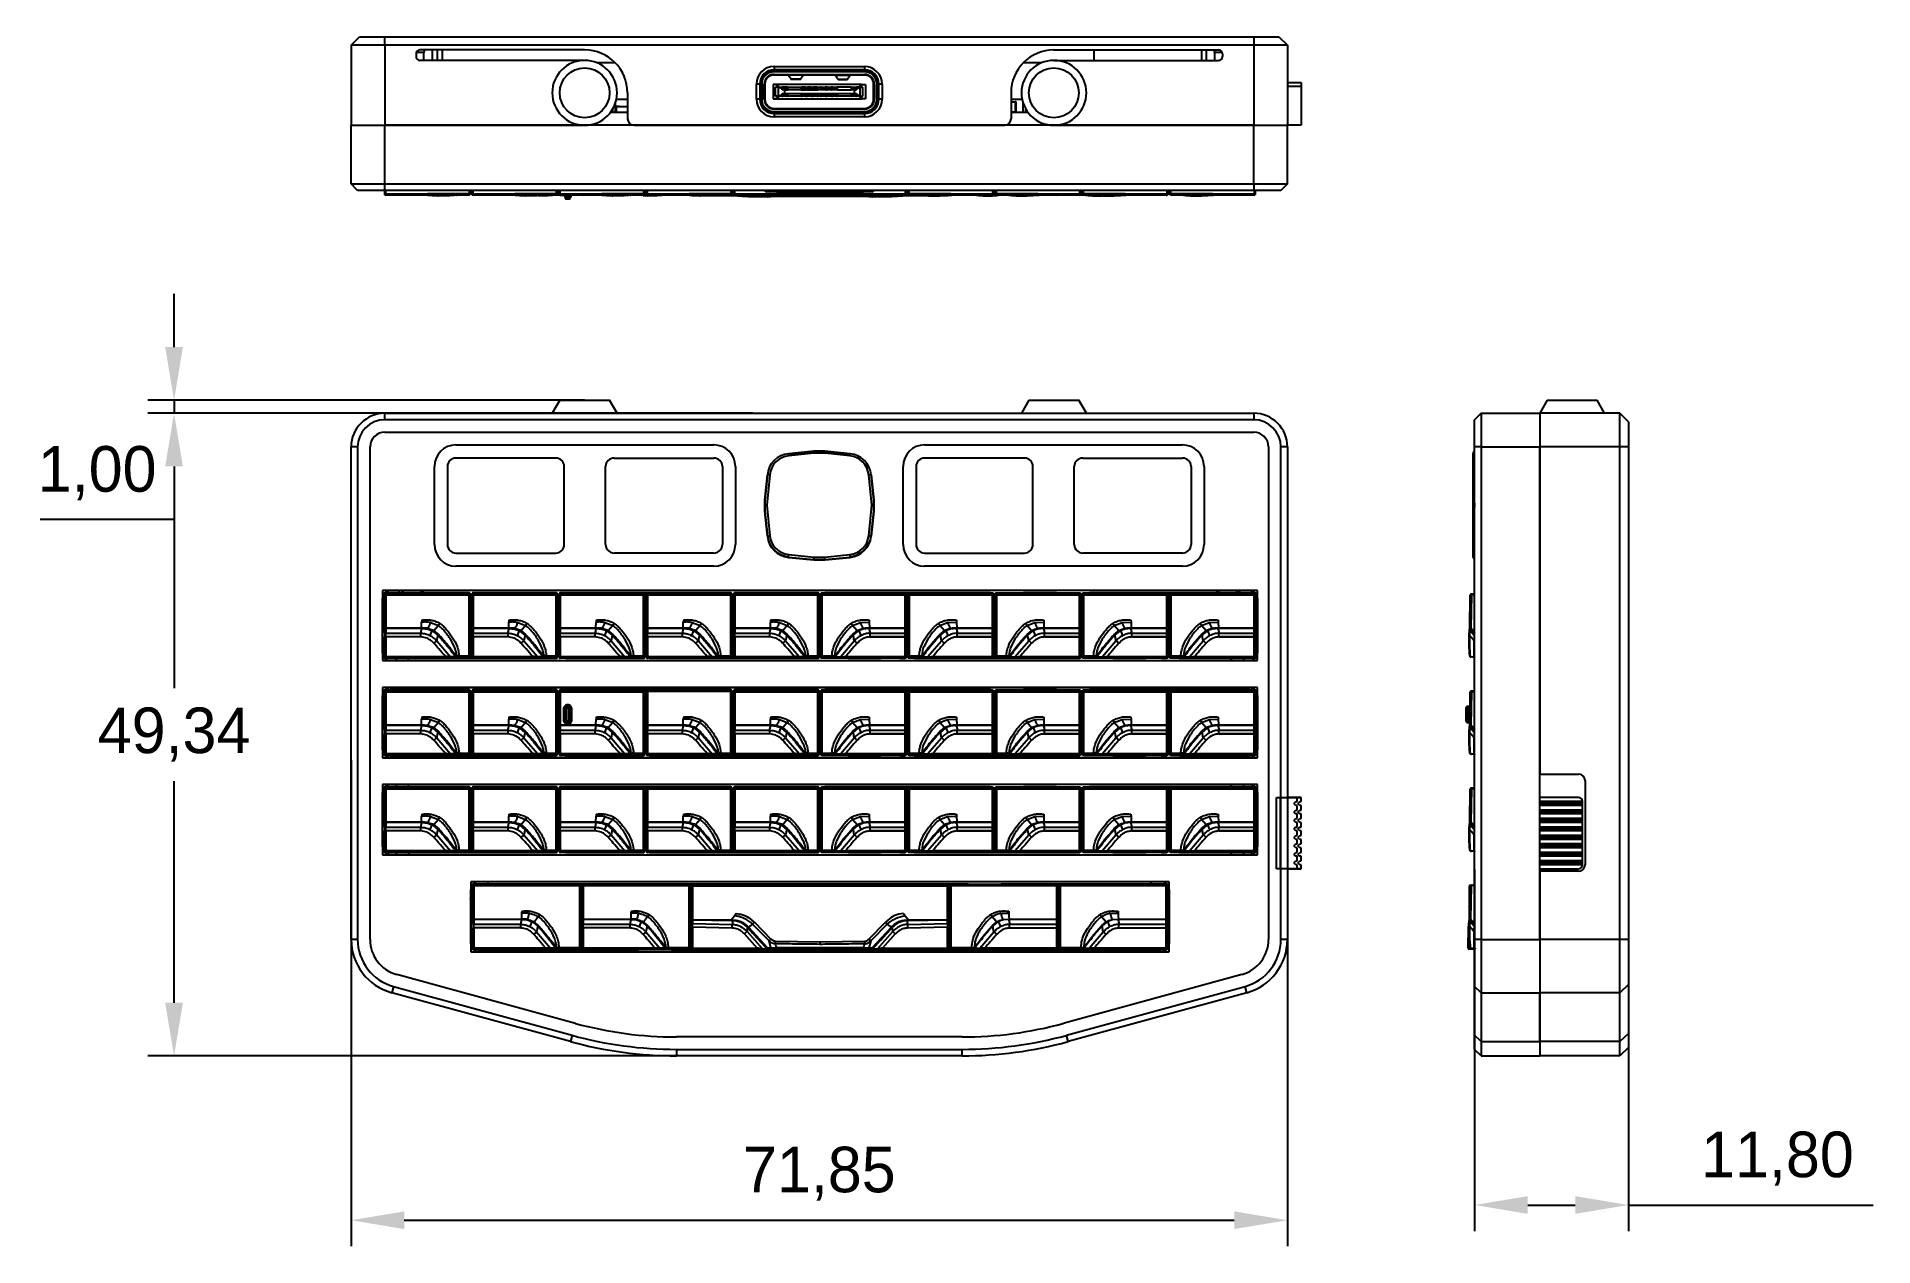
# Model space of a CAD drawing. Header units: millimetres. Extents: x 340 to 481, y 493 to 586.
import ezdxf

# ---------------------------------------------------------------- set-up
doc = ezdxf.new("R2010")
doc.units = ezdxf.units.MM
doc.header["$PDSIZE"] = -1
doc.linetypes.add('CENTERX2', pattern=[20.32, 12.7, -2.54, 2.54, -2.54])
doc.dimstyles.new('ISO-25', dxfattribs={"dimtxt": 2.5, "dimasz": 2.5, "dimexe": 1.25, "dimexo": 0.625, "dimtad": 1, "dimtxsty": 'Standard', "dimcen": 2.5, "dimadec": 0, "dimazin": 0, "dimtfac": 1, "dimtmove": 0, "dimatfit": 3, "dimfxl": 1, "dimarcsym": 0})

msp = doc.modelspace()

# ---------------------------------------------------------------- blocks, each defined once
blk = doc.blocks.new('*D1')
at = {"color": 0, "lineweight": -2}
for p, q in [((363.82, 530.63), (363.82, 493.3)), ((435.67, 530.63), (435.67, 493.3)), ((367.9, 495.3), (431.59, 495.3))]:
    blk.add_line(p, q, dxfattribs=at)
at = {"color": 0}
for points in [[(367.9, 495.98), (367.9, 494.62), (363.82, 495.3)], [(431.59, 494.62), (431.59, 495.98), (435.67, 495.3)]]:
    blk.add_solid(points, dxfattribs=at)
at = {"layer": 'Defpoints', "color": 0}
for p in [(363.82, 530.63), (435.67, 530.63), (435.67, 495.3)]:
    blk.add_point(p, dxfattribs=at)
at = {"color": 0, "insert": (399.75, 498.87), "char_height": 3.5, "attachment_point": 5}
blk.add_mtext('71,85', dxfattribs=at)
blk = doc.blocks.new('*D2')
at = {"color": 0, "lineweight": -2}
for p, q in [((394.67, 557.26), (348.23, 557.26)), ((350.23, 553.18), (350.23, 536.15)), ((350.23, 512), (350.23, 529.02)), ((394.67, 507.92), (348.23, 507.92))]:
    blk.add_line(p, q, dxfattribs=at)
at = {"color": 0}
for points in [[(350.91, 553.18), (349.55, 553.18), (350.23, 557.26)], [(349.55, 512), (350.91, 512), (350.23, 507.92)]]:
    blk.add_solid(points, dxfattribs=at)
at = {"layer": 'Defpoints', "color": 0}
for p in [(394.67, 557.26), (350.23, 507.92), (394.67, 507.92)]:
    blk.add_point(p, dxfattribs=at)
at = {"color": 0, "insert": (350.23, 532.59), "char_height": 3.5, "attachment_point": 5}
blk.add_mtext('49,34', dxfattribs=at)
blk = doc.blocks.new('*D3')
at = {"color": 0, "lineweight": -2}
for p, q in [((350.23, 562.34), (350.23, 566.42)), ((381.74, 558.26), (348.23, 558.26)), ((350.23, 558.26), (350.23, 557.26)), ((381.74, 557.26), (348.23, 557.26)), ((350.23, 553.18), (350.23, 549.1)), ((350.23, 549.1), (339.96, 549.1))]:
    blk.add_line(p, q, dxfattribs=at)
at = {"color": 0}
for points in [[(349.55, 562.34), (350.91, 562.34), (350.23, 558.26)], [(350.91, 553.18), (349.55, 553.18), (350.23, 557.26)]]:
    blk.add_solid(points, dxfattribs=at)
at = {"layer": 'Defpoints', "color": 0}
for p in [(381.74, 558.26), (350.23, 557.26), (381.74, 557.26)]:
    blk.add_point(p, dxfattribs=at)
at = {"color": 0, "insert": (344.33, 552.66), "char_height": 3.5, "attachment_point": 5}
blk.add_mtext('1,00', dxfattribs=at)
blk = doc.blocks.new('*D4')
at = {"color": 0, "lineweight": -2}
for p, q in [((450.04, 522.22), (450.04, 494.47)), ((461.84, 522.22), (461.84, 494.47)), ((454.12, 496.47), (457.76, 496.47)), ((461.84, 496.47), (480.63, 496.47))]:
    blk.add_line(p, q, dxfattribs=at)
at = {"color": 0}
for points in [[(454.12, 497.15), (454.12, 495.79), (450.04, 496.47)], [(457.76, 495.79), (457.76, 497.15), (461.84, 496.47)]]:
    blk.add_solid(points, dxfattribs=at)
at = {"layer": 'Defpoints', "color": 0}
for p in [(450.04, 522.22), (461.84, 522.22), (461.84, 496.47)]:
    blk.add_point(p, dxfattribs=at)
at = {"color": 0, "insert": (473.28, 500.03), "char_height": 3.5, "attachment_point": 5}
blk.add_mtext('11,80', dxfattribs=at)

# ---------------------------------------------------------------- dimensions: what is measured, and where the dimension line sits
for base, p1, p2, picture, middle in [((350.229, 557.257), (381.74, 558.257), (381.74, 557.257), '*D3', (344.33, 552.663)), ((350.229, 507.92), (394.669, 557.257), (394.669, 507.92), '*D2', (350.229, 532.589))]:
    dim = msp.add_linear_dim(base=base, p1=p1, p2=p2, angle=90, dimstyle='ISO-25', override={"dimtxt": 3.5, "dimasz": 4.08, "dimexe": 2, "dimexo": 0, "dimgap": 1.524, "dimtih": 1, "dimtoh": 1, "dimzin": 0, "dimadec": 2, "dimtzin": 0})
    dim.commit()
    dim.dimension.update_dxf_attribs({"geometry": picture, "text_midpoint": middle})
for base, p1, p2, picture, middle in [((435.672, 495.301), (363.82, 530.628), (435.672, 530.628), '*D1', (399.746, 498.866)), ((461.838, 496.467), (450.038, 522.219), (461.838, 522.219), '*D4', (473.275, 500.033))]:
    dim = msp.add_linear_dim(base=base, p1=p1, p2=p2, dimstyle='ISO-25', override={"dimtxt": 3.5, "dimasz": 4.08, "dimexe": 2, "dimexo": 0, "dimgap": 1.524, "dimtih": 1, "dimtoh": 1, "dimzin": 0, "dimadec": 2, "dimtzin": 0})
    dim.commit()
    dim.dimension.update_dxf_attribs({"geometry": picture, "text_midpoint": middle})

# ---------------------------------------------------------------- linework, layer by layer
at = {"color": 7, "linetype": 'Continuous', "lineweight": 25}
for p, q in [((363.82, 585.517), (364.47, 586.167)), ((366.407, 585.517), (363.82, 585.517)), ((363.82, 585.517), (363.82, 579.367)), ((364.47, 586.167), (366.407, 586.167)), ((366.407, 586.167), (433.085, 586.167)), ((366.407, 585.517), (366.407, 586.167)), ((366.407, 585.517), (366.407, 579.367)), ((433.085, 585.517), (366.407, 585.517)), ((381.74, 585.147), (369.098, 585.147)), ((369.407, 584.347), (369.407, 584.967)), ((370.057, 584.347), (370.057, 585.147)), ((370.824, 584.347), (370.824, 585.147)), ((417.752, 585.147), (430.394, 585.147)), ((420.824, 585.147), (420.824, 584.347)), ((429.472, 584.347), (429.472, 585.147)), ((430.085, 584.967), (430.085, 584.347)), ((433.085, 586.167), (435.022, 586.167)), ((433.085, 586.167), (433.085, 585.517)), ((433.085, 585.517), (433.085, 579.367)), ((435.672, 585.517), (433.085, 585.517)), ((435.022, 586.167), (435.672, 585.517)), ((435.672, 585.517), (435.672, 579.367)), ((368.798, 584.847), (368.798, 584.647)), ((381.74, 584.347), (369.098, 584.347)), ((396.276, 583.877), (403.216, 583.877)), ((396.276, 583.877), (396.276, 583.627)), ((403.216, 583.627), (396.276, 583.627)), ((396.276, 583.477), (396.276, 583.527)), ((396.276, 583.527), (403.216, 583.527)), ((403.216, 583.877), (403.216, 583.627)), ((403.216, 583.477), (403.216, 583.527)), ((417.752, 584.347), (430.394, 584.347)), ((430.694, 584.847), (430.694, 584.647)), ((394.926, 581.367), (394.926, 582.527)), ((395.176, 582.527), (394.926, 582.527)), ((395.176, 582.527), (395.176, 581.367)), ((395.276, 582.527), (395.276, 582.985)), ((395.326, 582.527), (395.276, 582.527)), ((395.276, 581.367), (395.276, 582.527)), ((395.326, 582.527), (395.326, 581.367)), ((395.428, 583.227), (395.562, 583.227)), ((395.526, 581.367), (395.526, 582.527)), ((395.526, 582.527), (395.576, 582.527)), ((395.576, 582.527), (395.576, 581.367)), ((396.196, 582.497), (396.196, 581.397)), ((396.496, 582.497), (396.196, 582.497)), ((403.216, 583.477), (396.276, 583.477)), ((396.276, 583.277), (403.216, 583.277)), ((396.276, 583.277), (396.276, 583.227)), ((403.216, 583.227), (396.276, 583.227)), ((396.396, 581.597), (396.396, 582.297)), ((396.611, 582.297), (396.396, 582.297)), ((396.496, 582.497), (396.696, 582.297)), ((402.996, 582.497), (396.496, 582.497)), ((396.496, 582.297), (396.496, 582.497)), ((396.618, 582.281), (396.611, 582.297)), ((396.611, 582.297), (396.896, 582.297)), ((396.618, 581.613), (396.618, 582.281)), ((396.896, 582.169), (396.618, 582.281)), ((396.896, 582.169), (396.896, 582.297)), ((396.946, 582.297), (396.896, 582.297)), ((396.896, 582.097), (396.896, 582.169)), ((397.077, 582.097), (396.896, 582.097)), ((396.946, 582.197), (396.946, 582.297)), ((397.246, 582.297), (396.946, 582.297)), ((397.246, 582.197), (396.946, 582.197)), ((397.077, 582.097), (397.077, 581.797)), ((397.077, 582.097), (397.296, 582.097)), ((397.246, 582.197), (397.246, 582.297)), ((397.296, 582.297), (397.246, 582.297)), ((397.296, 582.297), (397.296, 582.097)), ((397.296, 582.297), (398.346, 582.297)), ((398.346, 582.097), (397.296, 582.097)), ((398.53, 583.216), (397.362, 583.216)), ((397.579, 582.904), (397.362, 583.216)), ((398.314, 582.904), (397.579, 582.904)), ((398.279, 582.879), (397.614, 582.879)), ((398.53, 583.216), (398.314, 582.904)), ((398.346, 582.097), (398.346, 582.297)), ((398.346, 582.297), (398.396, 582.297)), ((398.346, 582.097), (398.746, 582.097)), ((398.396, 582.197), (398.396, 582.297)), ((398.696, 582.297), (398.396, 582.297)), ((398.696, 582.197), (398.396, 582.197)), ((398.696, 582.297), (398.746, 582.297)), ((398.696, 582.197), (398.696, 582.297)), ((398.746, 582.097), (398.746, 582.297)), ((398.746, 582.297), (398.796, 582.297)), ((398.796, 582.097), (398.746, 582.097)), ((398.796, 582.097), (398.796, 582.297)), ((398.796, 582.297), (398.846, 582.297)), ((398.796, 582.097), (399.196, 582.097)), ((398.846, 582.197), (398.846, 582.297)), ((399.146, 582.297), (398.846, 582.297)), ((399.146, 582.197), (398.846, 582.197)), ((399.146, 582.297), (399.196, 582.297)), ((399.146, 582.197), (399.146, 582.297)), ((399.196, 582.297), (399.246, 582.297)), ((399.196, 582.097), (399.196, 582.297)), ((399.246, 582.097), (399.196, 582.097)), ((399.246, 582.097), (399.246, 582.297)), ((399.246, 582.297), (399.296, 582.297)), ((399.246, 582.097), (399.646, 582.097)), ((399.296, 582.197), (399.296, 582.297)), ((399.596, 582.297), (399.296, 582.297)), ((399.596, 582.197), (399.296, 582.197)), ((399.596, 582.197), (399.596, 582.297)), ((399.596, 582.297), (399.646, 582.297)), ((399.646, 582.297), (399.846, 582.297)), ((399.646, 582.097), (399.646, 582.297)), ((399.846, 582.097), (399.646, 582.097)), ((399.846, 582.097), (399.846, 582.297)), ((399.896, 582.297), (399.846, 582.297)), ((400.246, 582.097), (399.846, 582.097)), ((399.896, 582.197), (399.896, 582.297)), ((399.896, 582.297), (400.196, 582.297)), ((399.896, 582.197), (400.196, 582.197)), ((400.196, 582.197), (400.196, 582.297)), ((400.246, 582.297), (400.196, 582.297)), ((400.296, 582.297), (400.246, 582.297)), ((400.246, 582.097), (400.246, 582.297)), ((400.246, 582.097), (400.296, 582.097)), ((400.296, 582.097), (400.296, 582.297)), ((400.346, 582.297), (400.296, 582.297)), ((400.696, 582.097), (400.296, 582.097)), ((400.346, 582.197), (400.346, 582.297)), ((400.346, 582.297), (400.646, 582.297)), ((400.346, 582.197), (400.646, 582.197)), ((400.646, 582.197), (400.646, 582.297)), ((400.696, 582.297), (400.646, 582.297)), ((400.746, 582.297), (400.696, 582.297)), ((400.696, 582.097), (400.696, 582.297)), ((400.696, 582.097), (400.746, 582.097)), ((400.746, 582.097), (400.746, 582.297)), ((400.796, 582.297), (400.746, 582.297)), ((401.146, 582.097), (400.746, 582.097)), ((400.796, 582.297), (401.096, 582.297)), ((400.796, 582.197), (400.796, 582.297)), ((400.796, 582.197), (401.096, 582.197)), ((400.962, 583.216), (402.13, 583.216)), ((401.179, 582.904), (400.962, 583.216)), ((401.096, 582.197), (401.096, 582.297)), ((401.146, 582.297), (401.096, 582.297)), ((401.146, 582.097), (401.146, 582.297)), ((402.196, 582.297), (401.146, 582.297)), ((401.146, 582.097), (402.196, 582.097)), ((401.179, 582.904), (401.914, 582.904)), ((401.214, 582.879), (401.879, 582.879)), ((402.13, 583.216), (401.914, 582.904)), ((402.196, 582.297), (402.196, 582.097)), ((402.196, 582.297), (402.246, 582.297)), ((402.416, 582.097), (402.196, 582.097)), ((402.246, 582.197), (402.246, 582.297)), ((402.246, 582.297), (402.546, 582.297)), ((402.246, 582.197), (402.546, 582.197)), ((402.416, 582.097), (402.416, 581.797)), ((402.416, 582.097), (402.596, 582.097)), ((402.546, 582.197), (402.546, 582.297)), ((402.546, 582.297), (402.596, 582.297)), ((402.882, 582.297), (402.596, 582.297)), ((402.596, 582.169), (402.596, 582.297)), ((402.596, 582.169), (402.875, 582.281)), ((402.596, 582.097), (402.596, 582.169)), ((402.996, 582.497), (402.796, 582.297)), ((402.875, 582.281), (402.882, 582.297)), ((402.875, 581.613), (402.875, 582.281)), ((402.882, 582.297), (403.096, 582.297)), ((402.996, 582.297), (402.996, 582.497)), ((402.996, 582.497), (403.296, 582.497)), ((403.096, 581.597), (403.096, 582.297)), ((403.216, 583.277), (403.216, 583.227)), ((403.296, 582.497), (403.296, 581.397)), ((403.966, 582.527), (403.916, 582.527)), ((403.916, 581.367), (403.916, 582.527)), ((403.93, 583.227), (404.065, 583.227)), ((403.966, 582.527), (403.966, 581.367)), ((404.166, 581.367), (404.166, 582.527)), ((404.216, 582.527), (404.166, 582.527)), ((404.216, 582.527), (404.216, 582.985)), ((404.216, 582.527), (404.216, 581.367)), ((404.316, 581.367), (404.316, 582.527)), ((404.566, 582.527), (404.316, 582.527)), ((404.566, 582.527), (404.566, 581.367)), ((435.672, 582.65), (436.717, 582.65)), ((436.717, 582.65), (436.717, 582.35)), ((436.717, 582.35), (436.717, 579.367)), ((384.107, 580.367), (384.107, 581.086)), ((384.158, 580.817), (384.158, 580.367)), ((384.318, 580.817), (384.158, 580.817)), ((384.168, 580.807), (385.03, 580.807)), ((384.168, 580.807), (384.168, 580.377)), ((384.318, 580.807), (384.168, 580.807)), ((384.318, 580.807), (384.318, 580.817)), ((384.418, 580.817), (384.318, 580.817)), ((384.418, 580.807), (384.418, 580.817)), ((384.418, 580.807), (384.418, 580.817)), ((384.418, 580.817), (384.418, 580.817)), ((384.428, 580.817), (384.428, 580.807)), ((384.428, 580.817), (385.03, 580.817)), ((384.428, 580.807), (385.03, 580.807)), ((385.03, 581.857), (385.03, 579.867)), ((395.176, 581.367), (394.926, 581.367)), ((395.326, 581.367), (395.276, 581.367)), ((395.276, 581.367), (395.276, 580.909)), ((395.576, 581.367), (395.526, 581.367)), ((396.196, 581.397), (396.496, 581.397)), ((396.611, 581.597), (396.396, 581.597)), ((396.696, 581.597), (396.496, 581.397)), ((396.496, 581.397), (396.496, 581.597)), ((396.496, 581.397), (402.996, 581.397)), ((396.611, 581.597), (396.618, 581.613)), ((396.896, 581.597), (396.611, 581.597)), ((396.618, 581.613), (396.896, 581.725)), ((396.896, 581.797), (397.077, 581.797)), ((396.896, 581.725), (396.896, 581.797)), ((396.896, 581.597), (396.896, 581.725)), ((396.896, 581.597), (396.946, 581.597)), ((396.946, 581.597), (396.946, 581.697)), ((396.946, 581.697), (397.246, 581.697)), ((397.246, 581.597), (396.946, 581.597)), ((397.077, 581.797), (397.296, 581.797)), ((397.246, 581.697), (397.246, 581.597)), ((397.246, 581.597), (397.296, 581.597)), ((397.296, 581.797), (397.296, 581.597)), ((397.296, 581.797), (398.346, 581.797)), ((398.346, 581.597), (397.296, 581.597)), ((398.346, 581.597), (398.346, 581.797)), ((398.346, 581.797), (398.746, 581.797)), ((398.346, 581.597), (398.396, 581.597)), ((398.396, 581.597), (398.396, 581.697)), ((398.396, 581.697), (398.696, 581.697)), ((398.696, 581.597), (398.396, 581.597)), ((398.696, 581.697), (398.696, 581.597)), ((398.696, 581.597), (398.746, 581.597)), ((398.746, 581.797), (398.796, 581.797)), ((398.746, 581.797), (398.746, 581.597)), ((398.796, 581.597), (398.746, 581.597)), ((398.796, 581.797), (399.196, 581.797)), ((398.796, 581.597), (398.796, 581.797)), ((398.796, 581.597), (398.846, 581.597)), ((398.846, 581.697), (399.146, 581.697)), ((398.846, 581.597), (398.846, 581.697)), ((399.146, 581.597), (398.846, 581.597)), ((399.146, 581.697), (399.146, 581.597)), ((399.146, 581.597), (399.196, 581.597)), ((399.196, 581.797), (399.246, 581.797)), ((399.196, 581.797), (399.196, 581.597)), ((399.246, 581.597), (399.196, 581.597)), ((399.246, 581.797), (399.646, 581.797)), ((399.246, 581.797), (399.246, 581.597)), ((399.246, 581.597), (399.296, 581.597)), ((399.296, 581.697), (399.596, 581.697)), ((399.296, 581.597), (399.296, 581.697)), ((399.596, 581.597), (399.296, 581.597)), ((399.596, 581.697), (399.596, 581.597)), ((399.596, 581.597), (399.646, 581.597)), ((399.646, 581.797), (399.646, 581.597)), ((399.646, 581.797), (399.846, 581.797)), ((399.846, 581.597), (399.646, 581.597)), ((399.846, 581.597), (399.846, 581.797)), ((399.846, 581.797), (400.246, 581.797)), ((399.846, 581.597), (399.896, 581.597)), ((399.896, 581.597), (399.896, 581.697)), ((399.896, 581.697), (400.196, 581.697)), ((400.196, 581.597), (399.896, 581.597)), ((400.196, 581.697), (400.196, 581.597)), ((400.196, 581.597), (400.246, 581.597)), ((400.246, 581.797), (400.296, 581.797)), ((400.246, 581.797), (400.246, 581.597)), ((400.296, 581.597), (400.246, 581.597)), ((400.296, 581.797), (400.696, 581.797)), ((400.296, 581.597), (400.296, 581.797)), ((400.296, 581.597), (400.346, 581.597)), ((400.346, 581.597), (400.346, 581.697)), ((400.346, 581.697), (400.646, 581.697)), ((400.646, 581.597), (400.346, 581.597)), ((400.646, 581.697), (400.646, 581.597)), ((400.646, 581.597), (400.696, 581.597)), ((400.696, 581.797), (400.696, 581.597)), ((400.696, 581.797), (400.746, 581.797)), ((400.746, 581.597), (400.696, 581.597)), ((400.746, 581.597), (400.746, 581.797)), ((400.746, 581.797), (401.146, 581.797)), ((400.746, 581.597), (400.796, 581.597)), ((400.796, 581.697), (401.096, 581.697)), ((400.796, 581.597), (400.796, 581.697)), ((401.096, 581.597), (400.796, 581.597)), ((401.096, 581.697), (401.096, 581.597)), ((401.096, 581.597), (401.146, 581.597)), ((401.146, 581.797), (402.196, 581.797)), ((401.146, 581.797), (401.146, 581.597)), ((402.196, 581.597), (401.146, 581.597)), ((402.196, 581.797), (402.416, 581.797)), ((402.196, 581.597), (402.196, 581.797)), ((402.196, 581.597), (402.246, 581.597)), ((402.246, 581.697), (402.546, 581.697)), ((402.246, 581.597), (402.246, 581.697)), ((402.546, 581.597), (402.246, 581.597)), ((402.416, 581.797), (402.596, 581.797)), ((402.546, 581.697), (402.546, 581.597)), ((402.546, 581.597), (402.596, 581.597)), ((402.596, 581.797), (402.596, 581.725)), ((402.875, 581.613), (402.596, 581.725)), ((402.596, 581.725), (402.596, 581.597)), ((402.882, 581.597), (402.596, 581.597)), ((402.796, 581.597), (402.996, 581.397)), ((402.882, 581.597), (402.875, 581.613)), ((402.882, 581.597), (403.096, 581.597)), ((402.996, 581.397), (402.996, 581.597)), ((403.296, 581.397), (402.996, 581.397)), ((403.916, 581.367), (403.966, 581.367)), ((404.216, 581.367), (404.166, 581.367)), ((404.216, 581.367), (404.216, 580.909)), ((404.566, 581.367), (404.316, 581.367)), ((414.462, 581.857), (414.462, 579.867)), ((414.462, 581.167), (414.812, 581.167)), ((414.812, 581.147), (414.812, 581.167)), ((414.812, 580.387), (414.812, 581.147)), ((414.812, 581.147), (414.832, 581.147)), ((414.832, 581.147), (414.832, 580.387)), ((415.384, 580.367), (415.384, 581.086)), ((363.82, 579.367), (366.407, 579.367)), ((363.82, 574.867), (363.82, 579.367)), ((366.407, 579.367), (381.74, 579.367)), ((366.407, 574.867), (366.407, 579.367)), ((433.085, 579.367), (366.407, 579.367)), ((383.735, 580.367), (385.03, 580.367)), ((384.168, 580.377), (385.03, 580.377)), ((384.168, 580.377), (384.418, 580.377)), ((384.418, 580.367), (384.418, 580.377)), ((384.418, 580.367), (384.418, 580.377)), ((385.53, 579.367), (413.962, 579.367)), ((395.576, 580.653), (395.576, 580.518)), ((395.818, 580.367), (396.276, 580.367)), ((396.276, 580.667), (403.216, 580.667)), ((396.276, 580.667), (396.276, 580.617)), ((403.216, 580.617), (396.276, 580.617)), ((396.276, 580.417), (403.216, 580.417)), ((396.276, 580.367), (396.276, 580.417)), ((403.216, 580.367), (396.276, 580.367)), ((396.276, 580.267), (403.216, 580.267)), ((396.276, 580.267), (396.276, 580.017)), ((403.216, 580.017), (396.276, 580.017)), ((403.216, 580.667), (403.216, 580.617)), ((403.216, 580.367), (403.216, 580.417)), ((403.216, 580.367), (403.675, 580.367)), ((403.216, 580.267), (403.216, 580.017)), ((403.916, 580.653), (403.916, 580.518)), ((414.462, 580.367), (415.757, 580.367)), ((414.832, 580.387), (414.812, 580.387)), ((414.812, 580.367), (414.812, 580.387)), ((417.752, 579.367), (433.085, 579.367)), ((433.085, 579.367), (435.672, 579.367)), ((433.085, 574.867), (433.085, 579.367)), ((435.672, 574.867), (435.672, 579.367)), ((436.717, 579.367), (435.672, 579.367)), ((363.82, 574.867), (366.407, 574.867)), ((364.32, 574.367), (363.82, 574.867)), ((366.407, 574.367), (364.32, 574.367)), ((366.399, 574.374), (366.399, 574.084)), ((366.399, 574.116), (366.399, 574.367)), ((366.399, 574.084), (366.399, 574.116)), ((366.399, 574.084), (366.399, 574.116)), ((366.399, 574.084), (366.399, 574.116)), ((366.407, 574.367), (366.407, 574.867)), ((366.407, 574.867), (433.085, 574.867)), ((433.085, 574.367), (366.407, 574.367)), ((366.48, 574.109), (372.87, 574.159)), ((372.87, 574.087), (366.481, 574.036)), ((366.481, 574.036), (366.481, 574.004)), ((366.481, 574.004), (369.219, 574.025)), ((369.219, 574.026), (369.23, 574.031)), ((369.711, 574.011), (369.219, 574.025)), ((369.235, 574.033), (369.23, 574.031)), ((369.711, 574.011), (370.046, 573.987)), ((369.912, 574.032), (370.512, 574.029)), ((370.036, 573.987), (370.152, 573.976)), ((370.512, 574.029), (370.164, 573.976)), ((370.164, 573.976), (370.517, 573.948)), ((370.622, 574.041), (370.512, 574.029)), ((371.746, 574.012), (371.443, 574.016)), ((371.849, 574.01), (371.905, 574.008)), ((371.88, 574.005), (371.905, 574.008)), ((372.1, 574.021), (371.905, 574.008)), ((372.1, 574.021), (372.871, 574.028)), ((372.871, 574.028), (372.87, 574.087)), ((372.951, 574.367), (372.951, 574.167)), ((372.951, 574.167), (372.951, 574.108)), ((373.093, 574.374), (373.093, 574.084)), ((373.093, 574.116), (373.093, 574.367)), ((373.093, 574.084), (373.093, 574.116)), ((373.093, 574.084), (373.093, 574.116)), ((373.093, 574.084), (373.093, 574.116)), ((373.174, 574.109), (379.564, 574.159)), ((379.564, 574.087), (373.175, 574.036)), ((373.175, 574.036), (373.175, 574.004)), ((373.175, 574.004), (375.913, 574.025)), ((375.913, 574.026), (375.924, 574.031)), ((376.405, 574.011), (375.913, 574.025)), ((375.929, 574.033), (375.924, 574.031)), ((376.405, 574.011), (376.74, 573.987)), ((376.606, 574.032), (377.206, 574.029)), ((376.73, 573.987), (376.846, 573.976)), ((377.206, 574.029), (376.858, 573.976)), ((376.858, 573.976), (377.211, 573.948)), ((377.316, 574.041), (377.206, 574.029)), ((378.44, 574.012), (378.137, 574.016)), ((378.543, 574.01), (378.599, 574.008)), ((378.574, 574.005), (378.599, 574.008)), ((378.794, 574.021), (378.599, 574.008)), ((378.794, 574.021), (379.565, 574.028)), ((379.562, 574.02), (379.547, 574.018)), ((379.565, 574.028), (379.564, 574.087)), ((379.811, 574.095), (379.642, 574.094)), ((379.645, 574.367), (379.645, 574.167)), ((379.645, 574.167), (379.645, 574.108)), ((379.768, 574.034), (379.804, 574.035)), ((379.787, 574.374), (379.787, 574.084)), ((379.787, 574.116), (379.787, 574.367)), ((379.787, 574.084), (379.787, 574.116)), ((379.787, 574.084), (379.787, 574.116)), ((379.787, 574.084), (379.787, 574.116)), ((379.868, 574.109), (386.258, 574.159)), ((386.258, 574.087), (379.869, 574.036)), ((379.869, 574.036), (379.869, 574.004)), ((379.869, 574.004), (382.607, 574.025)), ((379.869, 574.004), (380.127, 574.006)), ((380.114, 574.021), (380.114, 574.011)), ((380.213, 573.939), (380.238, 573.805)), ((380.213, 573.939), (380.213, 573.929)), ((380.213, 573.929), (380.238, 573.794)), ((380.238, 573.805), (380.238, 573.794)), ((380.337, 573.723), (380.337, 573.712)), ((380.549, 573.714), (380.549, 573.725)), ((380.669, 573.943), (380.647, 573.808)), ((380.67, 573.933), (380.647, 573.797)), ((380.647, 573.797), (380.647, 573.808)), ((380.67, 573.933), (380.669, 573.943)), ((380.755, 574.011), (382.607, 574.026)), ((381.617, 574.009), (382.621, 574.017)), ((382.607, 574.026), (382.618, 574.031)), ((383.099, 574.011), (382.607, 574.025)), ((382.623, 574.033), (382.618, 574.031)), ((383.099, 574.011), (383.434, 573.987)), ((383.3, 574.032), (383.9, 574.029)), ((383.424, 573.987), (383.54, 573.976)), ((383.9, 574.029), (383.552, 573.976)), ((383.552, 573.976), (383.905, 573.948)), ((384.01, 574.041), (383.9, 574.029)), ((385.134, 574.012), (384.831, 574.016)), ((385.237, 574.01), (385.293, 574.008)), ((385.268, 574.005), (385.293, 574.008)), ((385.488, 574.021), (385.293, 574.008)), ((385.488, 574.021), (386.259, 574.028)), ((385.488, 574.021), (386.259, 574.027)), ((386.237, 573.986), (386.56, 573.96)), ((386.259, 574.028), (386.258, 574.087)), ((386.481, 574.081), (386.333, 574.08)), ((386.339, 574.367), (386.339, 574.167)), ((386.339, 574.167), (386.339, 574.108)), ((386.481, 574.374), (386.481, 574.084)), ((386.481, 574.116), (386.481, 574.367)), ((386.481, 574.084), (386.481, 574.116)), ((386.481, 574.084), (386.481, 574.116)), ((386.481, 574.084), (386.481, 574.116)), ((386.562, 574.109), (392.952, 574.159)), ((392.952, 574.087), (386.563, 574.036)), ((386.563, 574.036), (386.563, 574.004)), ((386.563, 574.004), (389.301, 574.025)), ((389.301, 574.026), (389.312, 574.031)), ((389.793, 574.011), (389.301, 574.025)), ((389.317, 574.033), (389.312, 574.031)), ((389.793, 574.011), (390.128, 573.987)), ((389.994, 574.032), (390.594, 574.029)), ((390.17, 573.982), (390.006, 573.983)), ((390.006, 573.983), (390.006, 573.979)), ((390.006, 573.979), (390.24, 573.978)), ((390.118, 573.987), (390.234, 573.976)), ((390.594, 574.029), (390.246, 573.976)), ((390.246, 573.976), (390.599, 573.948)), ((390.559, 573.978), (392.981, 573.974)), ((390.704, 574.041), (390.594, 574.029)), ((396.934, 573.973), (391.444, 573.981)), ((391.828, 574.012), (391.525, 574.016)), ((391.931, 574.01), (391.987, 574.008)), ((391.962, 574.005), (391.987, 574.008)), ((392.182, 574.021), (391.987, 574.008)), ((392.182, 574.021), (392.953, 574.028)), ((392.953, 574.028), (392.952, 574.087)), ((392.981, 573.974), (393.243, 573.975)), ((392.981, 573.974), (393.086, 573.973)), ((393.033, 574.367), (393.033, 574.167)), ((393.033, 574.167), (393.033, 574.108)), ((393.175, 574.374), (393.175, 574.084)), ((393.175, 574.116), (393.175, 574.367)), ((393.175, 574.084), (393.175, 574.116)), ((393.175, 574.084), (393.175, 574.116)), ((393.175, 574.084), (393.175, 574.116)), ((393.387, 573.975), (393.243, 573.975)), ((393.256, 574.109), (399.646, 574.159)), ((399.646, 574.087), (393.257, 574.036)), ((393.257, 574.036), (393.257, 574.004)), ((393.257, 574.004), (395.995, 574.025)), ((394.303, 573.907), (394.268, 573.908)), ((394.624, 573.958), (394.303, 573.907)), ((394.303, 573.907), (395.779, 573.879)), ((394.765, 573.971), (394.582, 573.972)), ((394.765, 573.971), (394.624, 573.958)), ((395.893, 573.95), (394.624, 573.958)), ((394.765, 573.971), (396.04, 573.967)), ((395.955, 574.267), (395.716, 574.267)), ((395.778, 573.883), (396.031, 573.911)), ((395.779, 573.879), (396.034, 573.908)), ((396.04, 573.967), (395.893, 573.95)), ((396.034, 573.908), (395.893, 573.95)), ((397.405, 574.267), (395.955, 574.267)), ((395.995, 574.026), (396.006, 574.031)), ((396.487, 574.011), (395.995, 574.025)), ((396.011, 574.033), (396.006, 574.031)), ((396.034, 573.908), (396.447, 573.931)), ((396.364, 573.966), (396.361, 573.958)), ((396.364, 573.966), (399.792, 573.962)), ((396.447, 573.931), (403.138, 573.93)), ((403.138, 573.93), (396.447, 573.931)), ((396.487, 574.011), (396.822, 573.987)), ((396.688, 574.032), (397.288, 574.029)), ((396.812, 573.987), (396.928, 573.976)), ((397.288, 574.029), (396.94, 573.976)), ((396.94, 573.976), (397.293, 573.948)), ((399.792, 573.969), (397.251, 573.972)), ((397.398, 574.041), (397.288, 574.029)), ((399.331, 574.267), (397.405, 574.267)), ((398.522, 574.012), (398.219, 574.016)), ((398.625, 574.01), (398.681, 574.008)), ((398.657, 574.005), (398.681, 574.008)), ((398.876, 574.021), (398.681, 574.008)), ((398.876, 574.021), (399.647, 574.028)), ((400.161, 574.267), (399.331, 574.267)), ((399.647, 574.028), (399.646, 574.087)), ((399.727, 574.267), (399.727, 574.167)), ((399.727, 574.167), (399.727, 574.108)), ((402.366, 573.972), (399.792, 573.969)), ((399.792, 573.968), (399.792, 573.962)), ((399.792, 573.962), (403.22, 573.965)), ((399.792, 573.962), (399.792, 573.953)), ((399.866, 574.167), (399.866, 574.267)), ((399.866, 574.267), (399.866, 574.108)), ((399.866, 574.108), (399.866, 574.167)), ((399.866, 574.108), (399.866, 574.167)), ((399.866, 574.108), (399.866, 574.167)), ((399.947, 574.159), (406.337, 574.109)), ((406.336, 574.036), (399.947, 574.087)), ((399.947, 574.087), (399.947, 574.028)), ((399.947, 574.028), (400.717, 574.021)), ((402.087, 574.267), (400.161, 574.267)), ((400.717, 574.021), (400.912, 574.008)), ((400.968, 574.01), (400.912, 574.008)), ((400.912, 574.008), (400.937, 574.005)), ((401.374, 574.016), (401.071, 574.012)), ((403.537, 574.267), (402.087, 574.267)), ((402.305, 574.029), (402.195, 574.041)), ((402.3, 573.948), (402.653, 573.976)), ((402.305, 574.029), (402.905, 574.032)), ((402.653, 573.976), (402.305, 574.029)), ((408.223, 573.979), (402.607, 573.972)), ((402.665, 573.976), (402.781, 573.987)), ((402.771, 573.987), (403.106, 574.011)), ((402.905, 574.032), (403.587, 574.031)), ((403.138, 573.931), (403.551, 573.907)), ((403.138, 573.93), (403.551, 573.907)), ((403.22, 573.966), (403.224, 573.957)), ((403.776, 574.267), (403.537, 574.267)), ((403.545, 573.966), (404.82, 573.97)), ((403.545, 573.967), (403.691, 573.95)), ((403.691, 573.95), (403.551, 573.907)), ((403.551, 573.907), (403.806, 573.878)), ((403.583, 574.033), (403.587, 574.031)), ((403.587, 574.031), (403.598, 574.026)), ((403.598, 574.025), (406.336, 574.004)), ((404.961, 573.957), (403.691, 573.95)), ((403.806, 573.878), (405.282, 573.906)), ((405.002, 573.971), (404.82, 573.97)), ((404.82, 573.97), (404.961, 573.957)), ((405.282, 573.906), (404.961, 573.957)), ((405.317, 573.907), (405.282, 573.906)), ((406.197, 573.974), (406.341, 573.974)), ((406.336, 574.004), (406.336, 574.036)), ((406.341, 573.974), (406.604, 573.973)), ((406.418, 574.368), (406.418, 574.116)), ((406.418, 574.116), (406.418, 574.084)), ((406.499, 573.972), (406.604, 573.973)), ((406.56, 574.167), (406.56, 574.367)), ((406.56, 574.367), (406.56, 574.108)), ((406.56, 574.108), (406.56, 574.167)), ((406.56, 574.108), (406.56, 574.167)), ((406.56, 574.108), (406.56, 574.167)), ((406.604, 573.973), (409.124, 573.976)), ((406.641, 574.159), (413.031, 574.109)), ((413.03, 574.036), (406.641, 574.087)), ((406.641, 574.087), (406.641, 574.028)), ((406.641, 574.028), (407.411, 574.021)), ((407.411, 574.021), (407.606, 574.008)), ((407.662, 574.01), (407.606, 574.008)), ((407.606, 574.008), (407.631, 574.005)), ((408.068, 574.016), (407.765, 574.012)), ((408.999, 574.029), (408.889, 574.041)), ((408.994, 573.948), (409.347, 573.976)), ((408.999, 574.029), (409.599, 574.032)), ((409.347, 573.976), (408.999, 574.029)), ((409.182, 573.981), (409.036, 573.98)), ((409.359, 573.976), (409.475, 573.987)), ((409.363, 573.977), (409.578, 573.977)), ((409.578, 573.981), (409.406, 573.981)), ((409.465, 573.987), (409.8, 574.011)), ((409.578, 573.977), (409.578, 573.981)), ((409.599, 574.032), (410.281, 574.031)), ((410.277, 574.033), (410.281, 574.031)), ((410.281, 574.031), (410.292, 574.026)), ((410.292, 574.025), (413.03, 574.004)), ((413.03, 574.004), (413.03, 574.036)), ((413.033, 573.96), (413.356, 573.986)), ((413.112, 574.362), (413.112, 574.116)), ((413.112, 574.116), (413.112, 574.084)), ((413.26, 574.08), (413.112, 574.081)), ((413.254, 574.167), (413.254, 574.367)), ((413.254, 574.367), (413.254, 574.108)), ((413.254, 574.108), (413.254, 574.167)), ((413.254, 574.108), (413.254, 574.167)), ((413.254, 574.108), (413.254, 574.167)), ((413.335, 574.159), (419.725, 574.109)), ((419.724, 574.036), (413.335, 574.087)), ((413.335, 574.087), (413.335, 574.028)), ((413.335, 574.028), (414.105, 574.021)), ((413.855, 574.024), (414.105, 574.032)), ((414.105, 574.021), (414.3, 574.008)), ((414.356, 574.01), (414.3, 574.008)), ((414.3, 574.008), (414.325, 574.005)), ((414.762, 574.016), (414.459, 574.012)), ((415.693, 574.029), (415.583, 574.041)), ((415.688, 573.948), (416.041, 573.976)), ((415.693, 574.029), (416.293, 574.032)), ((416.041, 573.976), (415.693, 574.029)), ((416.053, 573.976), (416.169, 573.987)), ((416.159, 573.987), (416.494, 574.011)), ((416.293, 574.032), (416.975, 574.031)), ((416.971, 574.033), (416.975, 574.031)), ((416.972, 574.017), (417.976, 574.009)), ((416.975, 574.031), (416.986, 574.026)), ((416.986, 574.025), (419.724, 574.004)), ((419.724, 574.004), (419.724, 574.036)), ((419.95, 574.094), (419.782, 574.095)), ((419.789, 574.035), (419.825, 574.034)), ((419.806, 574.368), (419.806, 574.116)), ((419.806, 574.116), (419.806, 574.084)), ((419.948, 574.167), (419.948, 574.367)), ((419.948, 574.367), (419.948, 574.108)), ((419.948, 574.108), (419.948, 574.167)), ((419.948, 574.108), (419.948, 574.167)), ((419.948, 574.108), (419.948, 574.167)), ((420.029, 574.159), (426.419, 574.109)), ((426.418, 574.036), (420.029, 574.087)), ((420.029, 574.087), (420.029, 574.028)), ((420.029, 574.028), (420.799, 574.021)), ((420.063, 574.023), (420.031, 574.02)), ((420.031, 574.02), (420.046, 574.018)), ((420.799, 574.021), (420.994, 574.008)), ((421.05, 574.01), (420.994, 574.008)), ((420.994, 574.008), (421.019, 574.005)), ((421.456, 574.016), (421.153, 574.012)), ((422.387, 574.029), (422.277, 574.041)), ((422.382, 573.948), (422.735, 573.976)), ((422.387, 574.029), (422.987, 574.032)), ((422.735, 573.976), (422.387, 574.029)), ((422.747, 573.976), (422.863, 573.987)), ((422.853, 573.987), (423.188, 574.011)), ((422.987, 574.032), (423.669, 574.031)), ((423.665, 574.033), (423.669, 574.031)), ((423.669, 574.031), (423.68, 574.026)), ((423.68, 574.025), (426.418, 574.004)), ((426.418, 574.004), (426.418, 574.036)), ((426.5, 574.362), (426.5, 574.116)), ((426.5, 574.116), (426.5, 574.084)), ((426.642, 574.167), (426.642, 574.367)), ((426.642, 574.367), (426.642, 574.108)), ((426.642, 574.108), (426.642, 574.167)), ((426.642, 574.108), (426.642, 574.167)), ((426.642, 574.108), (426.642, 574.167)), ((426.723, 574.159), (433.113, 574.109)), ((433.112, 574.036), (426.723, 574.087)), ((426.723, 574.087), (426.723, 574.028)), ((426.723, 574.028), (427.493, 574.021)), ((427.493, 574.021), (427.688, 574.008)), ((427.744, 574.01), (427.688, 574.008)), ((427.688, 574.008), (427.713, 574.005)), ((428.15, 574.016), (427.847, 574.012)), ((429.081, 574.029), (428.971, 574.041)), ((429.076, 573.948), (429.429, 573.976)), ((429.081, 574.029), (429.681, 574.032)), ((429.429, 573.976), (429.081, 574.029)), ((429.441, 573.976), (429.557, 573.987)), ((429.547, 573.987), (429.882, 574.011)), ((429.681, 574.032), (430.363, 574.031)), ((430.359, 574.033), (430.363, 574.031)), ((430.363, 574.031), (430.374, 574.026)), ((430.374, 574.025), (433.112, 574.004)), ((433.085, 574.867), (435.672, 574.867)), ((433.085, 574.867), (433.085, 574.367)), ((435.172, 574.367), (433.085, 574.367)), ((433.112, 574.004), (433.112, 574.036)), ((433.194, 574.362), (433.194, 574.116)), ((433.194, 574.116), (433.194, 574.084)), ((435.672, 574.867), (435.172, 574.367)), ((379.827, 558.257), (379.25, 557.257)), ((379.827, 558.257), (383.653, 558.257)), ((384.23, 557.257), (383.653, 558.257)), ((415.839, 558.257), (415.262, 557.257)), ((415.839, 558.257), (419.665, 558.257)), ((420.242, 557.257), (419.665, 558.257)), ((455.615, 558.257), (455.038, 557.257)), ((455.615, 558.257), (457.528, 558.257)), ((457.528, 558.257), (459.441, 558.257)), ((460.018, 557.257), (459.441, 558.257)), ((366.407, 556.757), (366.407, 557.257)), ((366.407, 557.257), (433.085, 557.257)), ((433.085, 556.757), (366.407, 556.757)), ((433.085, 557.257), (433.085, 556.757)), ((450.538, 557.257), (450.038, 556.757)), ((450.038, 554.67), (450.038, 556.757)), ((450.538, 557.257), (450.538, 554.67)), ((450.538, 557.257), (455.038, 557.257)), ((455.038, 557.257), (455.038, 554.67)), ((461.188, 557.257), (455.038, 557.257)), ((461.188, 554.67), (461.188, 557.257)), ((461.838, 556.607), (461.188, 557.257)), ((461.838, 556.607), (461.838, 554.67)), ((364.32, 554.67), (363.82, 554.67)), ((363.82, 516.856), (363.82, 554.67)), ((364.32, 554.67), (364.32, 516.856)), ((399.331, 554.185), (397.405, 553.988)), ((399.331, 554.185), (399.322, 554.358)), ((400.161, 554.184), (399.331, 554.185)), ((400.161, 554.184), (400.17, 554.358)), ((402.087, 553.988), (400.161, 554.184)), ((435.172, 516.856), (435.172, 554.67)), ((435.672, 554.67), (435.172, 554.67)), ((435.672, 554.67), (435.672, 516.856)), ((449.938, 554.184), (449.938, 554.185)), ((449.938, 553.988), (449.938, 554.184)), ((449.938, 552.538), (449.938, 553.988)), ((450.038, 516.856), (450.038, 554.67)), ((450.538, 554.67), (450.038, 554.67)), ((450.538, 554.67), (450.538, 516.856)), ((450.538, 554.67), (455.038, 554.67)), ((461.188, 554.67), (455.038, 554.67)), ((455.038, 554.67), (455.038, 529.55)), ((455.038, 527.75), (455.038, 554.67)), ((461.188, 516.856), (461.188, 554.67)), ((461.838, 554.67), (461.188, 554.67)), ((461.838, 554.67), (461.838, 516.856)), ((371.214, 553.172), (371.214, 547.172)), ((379.524, 553.822), (371.864, 553.822)), ((380.174, 547.172), (380.174, 553.172)), ((383.35, 547.172), (383.35, 553.172)), ((384, 553.822), (391.66, 553.822)), ((392.31, 553.172), (392.31, 547.172)), ((395.568, 550.596), (395.766, 552.532)), ((395.955, 552.537), (395.716, 550.194)), ((403.776, 550.2), (403.537, 552.538)), ((403.726, 552.532), (403.924, 550.596)), ((407.18, 553.172), (407.18, 547.172)), ((415.49, 553.822), (407.83, 553.822)), ((416.14, 547.172), (416.14, 553.172)), ((419.316, 547.172), (419.316, 553.172)), ((419.966, 553.822), (427.626, 553.822)), ((428.276, 553.172), (428.276, 547.172)), ((449.938, 550.2), (449.938, 552.538)), ((395.558, 550.194), (395.558, 550.356)), ((395.716, 550.194), (395.558, 550.194)), ((395.558, 550.059), (395.558, 550.194)), ((395.568, 550.455), (395.568, 550.596)), ((395.568, 549.797), (395.568, 549.936)), ((395.766, 547.862), (395.568, 549.797)), ((395.716, 550.194), (395.955, 547.856)), ((403.537, 547.856), (403.776, 550.2)), ((403.923, 549.797), (403.726, 547.862)), ((403.934, 550.2), (403.776, 550.2)), ((403.924, 549.939), (403.923, 549.747)), ((403.923, 549.747), (403.923, 549.797)), ((403.924, 550.596), (403.924, 550.457)), ((403.934, 550.36), (403.934, 550.2)), ((403.934, 550.2), (403.934, 550.059)), ((449.938, 547.856), (449.938, 550.2)), ((449.938, 546.406), (449.938, 547.856)), ((371.864, 546.522), (379.524, 546.522)), ((391.66, 546.522), (384, 546.522)), ((397.405, 546.406), (399.331, 546.209)), ((399.322, 546.036), (399.331, 546.209)), ((399.331, 546.209), (400.161, 546.209)), ((400.161, 546.209), (402.087, 546.406)), ((400.17, 546.036), (400.161, 546.209)), ((407.83, 546.522), (415.49, 546.522)), ((427.626, 546.522), (419.966, 546.522)), ((449.938, 546.209), (449.938, 546.406)), ((366.219, 538.863), (366.219, 543.045)), ((366.399, 543.286), (366.399, 543.385)), ((366.399, 540.79), (366.399, 543.286)), ((366.48, 543.366), (366.48, 543.465)), ((372.87, 543.465), (366.48, 543.465)), ((366.48, 543.366), (372.87, 543.371)), ((372.87, 543.292), (366.481, 543.287)), ((366.481, 543.287), (366.481, 540.791)), ((432.774, 543.645), (366.819, 543.645)), ((367.49, 543.645), (367.49, 543.465)), ((367.827, 543.645), (367.714, 543.465)), ((372.87, 543.465), (372.87, 543.371)), ((372.871, 538.623), (372.87, 543.292)), ((372.951, 543.385), (372.951, 543.291)), ((372.951, 543.291), (372.951, 538.622)), ((373.093, 543.286), (373.093, 543.385)), ((373.093, 540.79), (373.093, 543.286)), ((373.174, 543.366), (373.174, 543.465)), ((379.564, 543.465), (373.174, 543.465)), ((373.174, 543.366), (379.564, 543.371)), ((379.564, 543.292), (373.175, 543.287)), ((373.175, 543.287), (373.175, 540.791)), ((379.564, 543.465), (379.564, 543.371)), ((379.565, 538.623), (379.564, 543.292)), ((379.645, 543.385), (379.645, 543.291)), ((379.645, 543.291), (379.645, 538.622)), ((379.787, 543.286), (379.787, 543.385)), ((379.787, 540.79), (379.787, 543.286)), ((379.868, 543.366), (379.868, 543.465)), ((386.258, 543.465), (379.868, 543.465)), ((379.868, 543.366), (386.258, 543.371)), ((386.258, 543.292), (379.869, 543.287)), ((379.869, 543.287), (379.869, 540.791)), ((386.258, 543.465), (386.258, 543.371)), ((386.259, 538.623), (386.258, 543.292)), ((386.339, 543.385), (386.339, 543.291)), ((386.339, 543.291), (386.339, 538.622)), ((386.481, 543.286), (386.481, 543.385)), ((386.481, 540.79), (386.481, 543.286)), ((386.562, 543.366), (386.562, 543.465)), ((392.952, 543.465), (386.562, 543.465)), ((386.562, 543.366), (392.952, 543.371)), ((392.952, 543.292), (386.563, 543.287)), ((386.563, 543.287), (386.563, 540.791)), ((392.952, 543.465), (392.952, 543.371)), ((392.953, 538.623), (392.952, 543.292)), ((393.033, 543.385), (393.033, 543.291)), ((393.033, 543.291), (393.033, 538.622)), ((393.175, 543.286), (393.175, 543.385)), ((393.175, 540.79), (393.175, 543.286)), ((393.256, 543.366), (393.256, 543.465)), ((399.646, 543.465), (393.256, 543.465)), ((393.256, 543.366), (399.646, 543.371)), ((399.646, 543.292), (393.257, 543.287)), ((393.257, 543.287), (393.257, 540.791)), ((399.646, 543.465), (399.646, 543.371)), ((399.647, 538.623), (399.646, 543.292)), ((399.727, 543.385), (399.727, 543.291)), ((399.727, 543.291), (399.727, 538.622)), ((399.866, 543.291), (399.866, 543.385)), ((399.866, 538.622), (399.866, 543.291)), ((399.947, 543.465), (406.337, 543.465)), ((399.947, 543.371), (399.947, 543.465)), ((399.947, 543.371), (406.337, 543.366)), ((399.947, 543.292), (399.947, 538.623)), ((406.336, 543.287), (399.947, 543.292)), ((406.336, 540.791), (406.336, 543.287)), ((406.337, 543.465), (406.337, 543.366)), ((406.418, 543.385), (406.418, 543.286)), ((406.418, 543.286), (406.418, 540.79)), ((406.56, 543.291), (406.56, 543.385)), ((406.56, 538.622), (406.56, 543.291)), ((406.641, 543.465), (413.031, 543.465)), ((406.641, 543.371), (406.641, 543.465)), ((406.641, 543.371), (413.031, 543.366)), ((406.641, 543.292), (406.641, 538.623)), ((413.03, 543.287), (406.641, 543.292)), ((413.03, 540.791), (413.03, 543.287)), ((413.031, 543.465), (413.031, 543.366)), ((413.112, 543.385), (413.112, 543.286)), ((413.112, 543.286), (413.112, 540.79)), ((413.254, 543.291), (413.254, 543.385)), ((413.254, 538.622), (413.254, 543.291)), ((413.335, 543.465), (419.725, 543.465)), ((413.335, 543.371), (413.335, 543.465)), ((413.335, 543.371), (419.725, 543.366)), ((413.335, 543.292), (413.335, 538.623)), ((419.724, 543.287), (413.335, 543.292)), ((419.724, 540.791), (419.724, 543.287)), ((419.725, 543.465), (419.725, 543.366)), ((419.806, 543.385), (419.806, 543.286)), ((419.806, 543.286), (419.806, 540.79)), ((419.948, 543.291), (419.948, 543.385)), ((419.948, 538.622), (419.948, 543.291)), ((420.029, 543.465), (426.419, 543.465)), ((420.029, 543.371), (420.029, 543.465)), ((420.029, 543.371), (426.419, 543.366)), ((420.029, 543.292), (420.029, 538.623)), ((426.418, 543.287), (420.029, 543.292)), ((426.418, 540.791), (426.418, 543.287)), ((426.419, 543.465), (426.419, 543.366)), ((426.5, 543.385), (426.5, 543.286)), ((426.5, 543.286), (426.5, 540.79)), ((426.642, 543.291), (426.642, 543.385)), ((426.642, 538.622), (426.642, 543.291)), ((426.723, 543.465), (433.113, 543.465)), ((426.723, 543.371), (426.723, 543.465)), ((426.723, 543.371), (433.113, 543.366)), ((426.723, 543.292), (426.723, 538.623)), ((433.112, 543.287), (426.723, 543.292)), ((431.866, 543.465), (431.752, 543.645)), ((432.002, 543.645), (432.002, 543.465)), ((433.112, 540.791), (433.112, 543.287)), ((433.113, 543.465), (433.113, 543.366)), ((433.194, 543.385), (433.194, 543.286)), ((433.194, 543.286), (433.194, 540.79)), ((433.374, 543.045), (433.374, 538.863)), ((449.674, 540.791), (449.707, 543.287)), ((449.707, 543.287), (449.678, 541.072)), ((449.787, 543.286), (449.754, 540.79)), ((450.038, 543.39), (449.78, 543.366)), ((449.83, 543.371), (449.78, 543.366)), ((449.83, 543.371), (449.78, 543.366)), ((449.83, 543.371), (449.78, 543.366)), ((449.83, 543.371), (449.78, 543.366)), ((449.83, 543.371), (449.78, 543.366)), ((449.78, 543.366), (449.83, 543.371)), ((449.78, 543.366), (449.83, 543.371)), ((449.78, 543.366), (449.826, 543.37)), ((449.78, 543.366), (449.826, 543.37)), ((449.78, 543.366), (449.826, 543.37)), ((449.78, 543.366), (449.826, 543.37)), ((449.83, 543.371), (450.038, 543.39)), ((369.219, 540.788), (369.23, 541.219)), ((369.235, 541.378), (369.23, 541.219)), ((375.913, 540.788), (375.924, 541.219)), ((375.929, 541.378), (375.924, 541.219)), ((382.607, 540.788), (382.618, 541.219)), ((382.623, 541.378), (382.618, 541.219)), ((389.301, 540.788), (389.312, 541.219)), ((389.317, 541.378), (389.312, 541.219)), ((395.995, 540.788), (396.006, 541.219)), ((396.011, 541.378), (396.006, 541.219)), ((402.905, 541.188), (403.587, 541.219)), ((403.583, 541.378), (403.587, 541.219)), ((403.587, 541.219), (403.598, 540.788)), ((409.599, 541.188), (410.281, 541.219)), ((410.277, 541.378), (410.281, 541.219)), ((410.281, 541.219), (410.292, 540.788)), ((416.293, 541.188), (416.975, 541.219)), ((416.971, 541.378), (416.975, 541.219)), ((416.975, 541.219), (416.986, 540.788)), ((422.987, 541.188), (423.669, 541.219)), ((423.665, 541.378), (423.669, 541.219)), ((423.669, 541.219), (423.68, 540.788)), ((429.681, 541.188), (430.363, 541.219)), ((430.359, 541.378), (430.363, 541.219)), ((430.363, 541.219), (430.374, 540.788)), ((449.704, 541.378), (449.702, 541.219)), ((366.399, 540.421), (366.399, 540.79)), ((366.399, 538.587), (366.399, 540.088)), ((366.481, 540.791), (369.219, 540.788)), ((369.225, 540.738), (366.481, 540.74)), ((366.481, 540.74), (366.481, 540.372)), ((366.481, 540.372), (369.172, 540.369)), ((369.171, 540.088), (366.481, 540.092)), ((366.481, 540.088), (366.481, 538.587)), ((369.171, 540.085), (366.481, 540.088)), ((369.711, 540.746), (369.219, 540.788)), ((369.224, 540.648), (369.225, 540.738)), ((369.225, 540.738), (369.24, 540.738)), ((369.24, 540.738), (369.695, 540.686)), ((369.695, 540.686), (370.02, 540.57)), ((369.711, 540.746), (370.046, 540.625)), ((370.02, 540.57), (369.864, 540.195)), ((369.912, 541.188), (370.512, 540.956)), ((370.02, 540.57), (370.134, 540.509)), ((370.466, 540.233), (370.134, 540.509)), ((370.512, 540.956), (370.164, 540.563)), ((370.164, 540.563), (370.517, 540.281)), ((370.622, 541.123), (370.512, 540.956)), ((371.746, 539.329), (371.443, 539.907)), ((373.093, 540.421), (373.093, 540.79)), ((373.093, 538.587), (373.093, 540.088)), ((373.175, 540.791), (375.913, 540.788)), ((375.919, 540.738), (373.175, 540.74)), ((373.175, 540.74), (373.175, 540.372)), ((373.175, 540.372), (375.866, 540.369)), ((375.865, 540.088), (373.175, 540.092)), ((373.175, 540.088), (373.175, 538.587)), ((375.865, 540.085), (373.175, 540.088)), ((376.405, 540.746), (375.913, 540.788)), ((375.918, 540.648), (375.919, 540.738)), ((375.919, 540.738), (375.934, 540.738)), ((375.934, 540.738), (376.389, 540.686)), ((376.389, 540.686), (376.714, 540.57)), ((376.405, 540.746), (376.74, 540.625)), ((376.714, 540.57), (376.558, 540.195)), ((376.606, 541.188), (377.206, 540.956)), ((376.714, 540.57), (376.828, 540.509)), ((377.16, 540.233), (376.828, 540.509)), ((377.206, 540.956), (376.858, 540.563)), ((376.858, 540.563), (377.211, 540.281)), ((377.316, 541.123), (377.206, 540.956)), ((378.44, 539.329), (378.137, 539.907)), ((379.787, 540.421), (379.787, 540.79)), ((379.787, 538.587), (379.787, 540.088)), ((379.869, 540.791), (382.607, 540.788)), ((382.613, 540.738), (379.869, 540.74)), ((379.869, 540.74), (379.869, 540.372)), ((379.869, 540.372), (382.56, 540.369)), ((382.559, 540.088), (379.869, 540.092)), ((379.869, 540.088), (379.869, 538.587)), ((382.559, 540.085), (379.869, 540.088)), ((383.099, 540.746), (382.607, 540.788)), ((382.612, 540.648), (382.613, 540.738)), ((382.613, 540.738), (382.628, 540.738)), ((382.628, 540.738), (383.083, 540.686)), ((383.083, 540.686), (383.408, 540.57)), ((383.099, 540.746), (383.434, 540.625)), ((383.408, 540.57), (383.252, 540.195)), ((383.3, 541.188), (383.9, 540.956)), ((383.408, 540.57), (383.522, 540.509)), ((383.854, 540.233), (383.522, 540.509)), ((383.9, 540.956), (383.552, 540.563)), ((383.552, 540.563), (383.905, 540.281)), ((384.01, 541.123), (383.9, 540.956)), ((385.134, 539.329), (384.831, 539.907)), ((386.481, 540.421), (386.481, 540.79)), ((386.481, 538.587), (386.481, 540.088)), ((386.563, 540.791), (389.301, 540.788)), ((389.307, 540.738), (386.563, 540.74)), ((386.563, 540.74), (386.563, 540.372)), ((386.563, 540.372), (389.254, 540.369)), ((389.253, 540.088), (386.563, 540.092)), ((386.563, 540.088), (386.563, 538.587)), ((389.253, 540.085), (386.563, 540.088)), ((389.793, 540.746), (389.301, 540.788)), ((389.306, 540.648), (389.307, 540.738)), ((389.307, 540.738), (389.322, 540.738)), ((389.322, 540.738), (389.777, 540.686)), ((389.777, 540.686), (390.102, 540.57)), ((389.793, 540.746), (390.128, 540.625)), ((390.102, 540.57), (389.946, 540.195)), ((389.994, 541.188), (390.594, 540.956)), ((390.102, 540.57), (390.216, 540.509)), ((390.548, 540.233), (390.216, 540.509)), ((390.594, 540.956), (390.246, 540.563)), ((390.246, 540.563), (390.599, 540.281)), ((390.704, 541.123), (390.594, 540.956)), ((391.828, 539.329), (391.525, 539.907)), ((393.175, 540.421), (393.175, 540.79)), ((393.175, 538.587), (393.175, 540.088)), ((393.257, 540.791), (395.995, 540.788)), ((396.001, 540.738), (393.257, 540.74)), ((393.257, 540.74), (393.257, 540.372)), ((393.257, 540.372), (395.948, 540.369)), ((395.947, 540.088), (393.257, 540.092)), ((393.257, 540.088), (393.257, 538.587)), ((395.947, 540.085), (393.257, 540.088)), ((396.487, 540.746), (395.995, 540.788)), ((396, 540.648), (396.001, 540.738)), ((396.001, 540.738), (396.016, 540.738)), ((396.016, 540.738), (396.471, 540.686)), ((396.471, 540.686), (396.796, 540.57)), ((396.487, 540.746), (396.822, 540.625)), ((396.796, 540.57), (396.64, 540.195)), ((396.688, 541.188), (397.288, 540.956)), ((396.796, 540.57), (396.91, 540.509)), ((397.242, 540.233), (396.91, 540.509)), ((397.288, 540.956), (396.94, 540.563)), ((396.94, 540.563), (397.293, 540.281)), ((397.398, 541.123), (397.288, 540.956)), ((398.522, 539.329), (398.219, 539.907)), ((401.374, 539.907), (401.071, 539.329)), ((402.305, 540.956), (402.195, 541.123)), ((402.3, 540.281), (402.653, 540.563)), ((402.305, 540.956), (402.905, 541.188)), ((402.653, 540.563), (402.305, 540.956)), ((402.683, 540.509), (402.351, 540.233)), ((402.797, 540.57), (402.683, 540.509)), ((402.771, 540.625), (403.106, 540.746)), ((403.122, 540.686), (402.797, 540.57)), ((402.953, 540.195), (402.797, 540.57)), ((403.577, 540.738), (403.122, 540.686)), ((403.592, 540.738), (403.577, 540.738)), ((406.337, 540.74), (403.592, 540.738)), ((403.594, 540.648), (403.592, 540.738)), ((403.598, 540.788), (406.336, 540.791)), ((403.645, 540.369), (406.337, 540.372)), ((403.646, 540.088), (406.336, 540.092)), ((406.336, 540.088), (403.646, 540.085)), ((406.336, 538.587), (406.336, 540.088)), ((406.337, 540.372), (406.337, 540.74)), ((406.418, 540.79), (406.418, 540.421)), ((406.418, 540.088), (406.418, 538.587)), ((408.068, 539.907), (407.765, 539.329)), ((408.999, 540.956), (408.889, 541.123)), ((408.994, 540.281), (409.347, 540.563)), ((408.999, 540.956), (409.599, 541.188)), ((409.347, 540.563), (408.999, 540.956)), ((409.377, 540.509), (409.045, 540.233)), ((409.491, 540.57), (409.377, 540.509)), ((409.465, 540.625), (409.8, 540.746)), ((409.816, 540.686), (409.491, 540.57)), ((409.647, 540.195), (409.491, 540.57)), ((410.271, 540.738), (409.816, 540.686)), ((410.286, 540.738), (410.271, 540.738)), ((413.031, 540.74), (410.286, 540.738)), ((410.288, 540.648), (410.286, 540.738)), ((410.292, 540.788), (413.03, 540.791)), ((410.339, 540.369), (413.031, 540.372)), ((410.34, 540.088), (413.03, 540.092)), ((413.03, 540.088), (410.34, 540.085)), ((413.03, 538.587), (413.03, 540.088)), ((413.031, 540.372), (413.031, 540.74)), ((413.112, 540.79), (413.112, 540.421)), ((413.112, 540.088), (413.112, 538.587)), ((414.762, 539.907), (414.459, 539.329)), ((415.693, 540.956), (415.583, 541.123)), ((415.688, 540.281), (416.041, 540.563)), ((415.693, 540.956), (416.293, 541.188)), ((416.041, 540.563), (415.693, 540.956)), ((416.071, 540.509), (415.739, 540.233)), ((416.185, 540.57), (416.071, 540.509)), ((416.159, 540.625), (416.494, 540.746)), ((416.51, 540.686), (416.185, 540.57)), ((416.341, 540.195), (416.185, 540.57)), ((416.965, 540.738), (416.51, 540.686)), ((416.98, 540.738), (416.965, 540.738)), ((419.725, 540.74), (416.98, 540.738)), ((416.982, 540.648), (416.98, 540.738)), ((416.986, 540.788), (419.724, 540.791)), ((417.033, 540.369), (419.725, 540.372)), ((417.034, 540.088), (419.724, 540.092)), ((419.724, 540.088), (417.034, 540.085)), ((419.724, 538.587), (419.724, 540.088)), ((419.725, 540.372), (419.725, 540.74)), ((419.806, 540.79), (419.806, 540.421)), ((419.806, 540.088), (419.806, 538.587)), ((421.456, 539.907), (421.153, 539.329)), ((422.387, 540.956), (422.277, 541.123)), ((422.382, 540.281), (422.735, 540.563)), ((422.387, 540.956), (422.987, 541.188)), ((422.735, 540.563), (422.387, 540.956)), ((422.765, 540.509), (422.433, 540.233)), ((422.879, 540.57), (422.765, 540.509)), ((422.853, 540.625), (423.188, 540.746)), ((423.204, 540.686), (422.879, 540.57)), ((423.035, 540.195), (422.879, 540.57)), ((423.659, 540.738), (423.204, 540.686)), ((423.674, 540.738), (423.659, 540.738)), ((426.419, 540.74), (423.674, 540.738)), ((423.676, 540.648), (423.674, 540.738)), ((423.68, 540.788), (426.418, 540.791)), ((423.727, 540.369), (426.419, 540.372)), ((423.728, 540.088), (426.418, 540.092)), ((426.418, 540.088), (423.728, 540.085)), ((426.418, 538.587), (426.418, 540.088)), ((426.419, 540.372), (426.419, 540.74)), ((426.5, 540.79), (426.5, 540.421)), ((426.5, 540.088), (426.5, 538.587)), ((428.15, 539.907), (427.847, 539.329)), ((429.081, 540.956), (428.971, 541.123)), ((429.076, 540.281), (429.429, 540.563)), ((429.081, 540.956), (429.681, 541.188)), ((429.429, 540.563), (429.081, 540.956)), ((429.459, 540.509), (429.127, 540.233)), ((429.573, 540.57), (429.459, 540.509)), ((429.547, 540.625), (429.882, 540.746)), ((429.898, 540.686), (429.573, 540.57)), ((429.729, 540.195), (429.573, 540.57)), ((430.353, 540.738), (429.898, 540.686)), ((430.368, 540.738), (430.353, 540.738)), ((433.113, 540.74), (430.368, 540.738)), ((430.37, 540.648), (430.368, 540.738)), ((430.374, 540.788), (433.112, 540.791)), ((430.421, 540.369), (433.113, 540.372)), ((430.422, 540.088), (433.112, 540.092)), ((433.112, 540.088), (430.422, 540.085)), ((433.112, 538.587), (433.112, 540.088)), ((433.113, 540.372), (433.113, 540.74)), ((433.194, 540.79), (433.194, 540.421)), ((433.194, 540.088), (433.194, 538.587)), ((449.619, 540.281), (449.647, 540.563)), ((449.661, 540.671), (449.632, 540.46)), ((449.665, 540.509), (449.642, 540.233)), ((449.676, 540.785), (449.658, 540.645)), ((449.658, 540.625), (449.682, 540.746)), ((449.676, 540.57), (449.665, 540.509)), ((449.674, 540.791), (449.674, 540.787)), ((449.699, 540.686), (449.676, 540.57)), ((450.007, 540.195), (449.676, 540.57)), ((449.982, 540.372), (449.692, 540.74)), ((449.703, 541.188), (449.7, 540.956)), ((449.712, 541.123), (449.7, 540.956)), ((449.754, 540.79), (450.045, 540.421)), ((450.038, 540.271), (449.982, 540.372)), ((366.399, 538.524), (366.399, 538.587)), ((366.48, 538.444), (366.48, 538.507)), ((371.052, 538.503), (366.48, 538.507)), ((366.892, 538.443), (366.48, 538.444)), ((366.481, 538.587), (371.053, 538.583)), ((366.892, 538.443), (372.87, 538.443)), ((367.274, 538.443), (367.274, 538.263)), ((368.226, 538.263), (368.226, 538.443)), ((370.384, 539.785), (371.447, 538.558)), ((371.826, 538.587), (371.447, 538.558)), ((371.87, 538.545), (371.49, 538.516)), ((371.849, 538.994), (371.905, 538.625)), ((371.894, 538.544), (371.87, 538.545)), ((371.879, 538.596), (371.88, 538.626)), ((371.88, 538.626), (371.905, 538.625)), ((371.894, 538.544), (372.1, 538.543)), ((372.1, 538.624), (371.905, 538.625)), ((372.1, 538.624), (372.871, 538.623)), ((372.87, 538.542), (372.1, 538.543)), ((372.87, 538.542), (372.87, 538.443)), ((372.951, 538.622), (372.951, 538.524)), ((373.093, 538.524), (373.093, 538.587)), ((373.174, 538.444), (373.174, 538.507)), ((377.746, 538.503), (373.174, 538.507)), ((373.586, 538.443), (373.174, 538.444)), ((373.175, 538.587), (377.747, 538.583)), ((373.586, 538.443), (379.564, 538.443)), ((377.078, 539.785), (378.141, 538.558)), ((378.52, 538.587), (378.141, 538.558)), ((378.564, 538.545), (378.184, 538.516)), ((378.543, 538.994), (378.599, 538.625)), ((378.588, 538.544), (378.564, 538.545)), ((378.573, 538.596), (378.574, 538.626)), ((378.574, 538.626), (378.599, 538.625)), ((378.588, 538.544), (378.794, 538.543)), ((378.794, 538.624), (378.599, 538.625)), ((378.794, 538.624), (379.565, 538.623)), ((379.564, 538.542), (378.794, 538.543)), ((379.564, 538.542), (379.564, 538.443)), ((379.645, 538.622), (379.645, 538.524)), ((379.787, 538.524), (379.787, 538.587)), ((379.868, 538.444), (379.868, 538.507)), ((384.44, 538.503), (379.868, 538.507)), ((380.28, 538.443), (379.868, 538.444)), ((379.869, 538.587), (384.441, 538.583)), ((380.28, 538.443), (386.258, 538.443)), ((383.772, 539.785), (384.835, 538.558)), ((385.214, 538.587), (384.835, 538.558)), ((385.258, 538.545), (384.878, 538.516)), ((385.237, 538.994), (385.293, 538.625)), ((385.282, 538.544), (385.258, 538.545)), ((385.267, 538.596), (385.268, 538.626)), ((385.268, 538.626), (385.293, 538.625)), ((385.282, 538.544), (385.488, 538.543)), ((385.488, 538.624), (385.293, 538.625)), ((385.488, 538.624), (386.259, 538.623)), ((386.258, 538.542), (385.488, 538.543)), ((386.258, 538.542), (386.258, 538.443)), ((386.339, 538.622), (386.339, 538.524)), ((386.481, 538.524), (386.481, 538.587)), ((386.562, 538.444), (386.562, 538.507)), ((391.134, 538.503), (386.562, 538.507)), ((386.974, 538.443), (386.562, 538.444)), ((386.563, 538.587), (391.135, 538.583)), ((386.974, 538.443), (392.952, 538.443)), ((390.466, 539.785), (391.529, 538.558)), ((391.908, 538.587), (391.529, 538.558)), ((391.952, 538.545), (391.572, 538.516)), ((391.931, 538.994), (391.987, 538.625)), ((391.976, 538.544), (391.952, 538.545)), ((391.961, 538.596), (391.962, 538.626)), ((391.962, 538.626), (391.987, 538.625)), ((391.976, 538.544), (392.182, 538.543)), ((392.182, 538.624), (391.987, 538.625)), ((392.182, 538.624), (392.953, 538.623)), ((392.952, 538.542), (392.182, 538.543)), ((392.952, 538.542), (392.952, 538.443)), ((393.033, 538.622), (393.033, 538.524)), ((393.175, 538.524), (393.175, 538.587)), ((393.256, 538.444), (393.256, 538.507)), ((397.828, 538.503), (393.256, 538.507)), ((393.668, 538.443), (393.256, 538.444)), ((393.257, 538.587), (397.829, 538.583)), ((393.668, 538.443), (399.646, 538.443)), ((397.16, 539.785), (398.223, 538.558)), ((398.602, 538.587), (398.223, 538.558)), ((398.646, 538.545), (398.266, 538.516)), ((398.625, 538.994), (398.681, 538.625)), ((398.67, 538.544), (398.646, 538.545)), ((398.655, 538.596), (398.657, 538.626)), ((398.657, 538.626), (398.681, 538.625)), ((398.67, 538.544), (398.876, 538.543)), ((398.876, 538.624), (398.681, 538.625)), ((398.876, 538.624), (399.647, 538.623)), ((399.646, 538.542), (398.876, 538.543)), ((399.646, 538.542), (399.646, 538.443)), ((399.727, 538.622), (399.727, 538.524)), ((399.866, 538.524), (399.866, 538.622)), ((399.947, 538.623), (400.717, 538.624)), ((400.718, 538.543), (399.947, 538.542)), ((399.947, 538.443), (399.947, 538.542)), ((405.925, 538.443), (399.947, 538.443)), ((400.717, 538.624), (400.912, 538.625)), ((400.968, 538.994), (400.912, 538.625)), ((400.912, 538.625), (400.937, 538.626)), ((400.947, 538.545), (400.923, 538.544)), ((400.937, 538.626), (400.938, 538.596)), ((401.327, 538.516), (400.947, 538.545)), ((400.991, 538.587), (401.37, 538.558)), ((401.37, 538.558), (402.433, 539.785)), ((401.764, 538.583), (406.336, 538.587)), ((406.337, 538.507), (401.765, 538.503)), ((405.925, 538.443), (406.337, 538.444)), ((406.337, 538.507), (406.337, 538.444)), ((406.418, 538.587), (406.418, 538.524)), ((406.56, 538.524), (406.56, 538.622)), ((406.641, 538.623), (407.411, 538.624)), ((407.412, 538.543), (406.641, 538.542)), ((406.641, 538.443), (406.641, 538.542)), ((412.619, 538.443), (406.641, 538.443)), ((407.411, 538.624), (407.606, 538.625)), ((407.662, 538.994), (407.606, 538.625)), ((407.606, 538.625), (407.631, 538.626)), ((407.641, 538.545), (407.617, 538.544)), ((407.631, 538.626), (407.632, 538.596)), ((408.021, 538.516), (407.641, 538.545)), ((407.685, 538.587), (408.064, 538.558)), ((408.064, 538.558), (409.127, 539.785)), ((408.458, 538.583), (413.03, 538.587)), ((413.031, 538.507), (408.459, 538.503)), ((412.619, 538.443), (413.031, 538.444)), ((413.031, 538.507), (413.031, 538.444)), ((413.112, 538.587), (413.112, 538.524)), ((413.254, 538.524), (413.254, 538.622)), ((413.335, 538.623), (414.105, 538.624)), ((414.106, 538.543), (413.335, 538.542)), ((413.335, 538.443), (413.335, 538.542)), ((419.313, 538.443), (413.335, 538.443)), ((414.105, 538.624), (414.3, 538.625)), ((414.356, 538.994), (414.3, 538.625)), ((414.3, 538.625), (414.325, 538.626)), ((414.335, 538.545), (414.311, 538.544)), ((414.325, 538.626), (414.326, 538.596)), ((414.715, 538.516), (414.335, 538.545)), ((414.379, 538.587), (414.758, 538.558)), ((414.758, 538.558), (415.821, 539.785)), ((415.152, 538.583), (419.724, 538.587)), ((419.725, 538.507), (415.153, 538.503)), ((419.313, 538.443), (419.725, 538.444)), ((419.725, 538.507), (419.725, 538.444)), ((419.806, 538.587), (419.806, 538.524)), ((419.948, 538.524), (419.948, 538.622)), ((420.029, 538.623), (420.799, 538.624)), ((420.8, 538.543), (420.029, 538.542)), ((420.029, 538.443), (420.029, 538.542)), ((426.007, 538.443), (420.029, 538.443)), ((420.799, 538.624), (420.994, 538.625)), ((421.05, 538.994), (420.994, 538.625)), ((420.994, 538.625), (421.019, 538.626)), ((421.029, 538.545), (421.005, 538.544)), ((421.019, 538.626), (421.02, 538.596)), ((421.409, 538.516), (421.029, 538.545)), ((421.073, 538.587), (421.452, 538.558)), ((421.452, 538.558), (422.515, 539.785)), ((421.846, 538.583), (426.418, 538.587)), ((426.419, 538.507), (421.847, 538.503)), ((426.007, 538.443), (426.419, 538.444)), ((426.419, 538.507), (426.419, 538.444)), ((426.5, 538.587), (426.5, 538.524)), ((426.642, 538.524), (426.642, 538.622)), ((426.723, 538.623), (427.493, 538.624)), ((427.494, 538.543), (426.723, 538.542)), ((426.723, 538.443), (426.723, 538.542)), ((432.701, 538.443), (426.723, 538.443)), ((427.493, 538.624), (427.688, 538.625)), ((427.744, 538.994), (427.688, 538.625)), ((427.688, 538.625), (427.713, 538.626)), ((427.723, 538.545), (427.699, 538.544)), ((427.713, 538.626), (427.714, 538.596)), ((428.103, 538.516), (427.723, 538.545)), ((427.767, 538.587), (428.146, 538.558)), ((428.146, 538.558), (429.209, 539.785)), ((428.54, 538.583), (433.112, 538.587)), ((433.113, 538.507), (428.541, 538.503)), ((431.367, 538.263), (431.367, 538.443)), ((431.368, 538.443), (431.368, 538.263)), ((432.319, 538.263), (432.319, 538.443)), ((432.701, 538.443), (433.113, 538.444)), ((433.113, 538.507), (433.113, 538.444)), ((433.194, 538.587), (433.194, 538.524)), ((449.679, 538.625), (449.676, 538.626)), ((449.679, 538.625), (449.676, 538.626)), ((449.679, 538.625), (449.676, 538.626)), ((449.676, 538.626), (449.681, 538.596)), ((449.679, 538.625), (449.676, 538.626)), ((449.679, 538.625), (449.676, 538.626)), ((449.676, 538.626), (449.679, 538.625)), ((449.681, 538.596), (449.676, 538.626)), ((449.692, 538.624), (449.679, 538.625)), ((449.699, 538.587), (450.002, 538.558)), ((449.723, 538.552), (449.725, 538.552)), ((450.038, 538.517), (449.748, 538.545)), ((450.002, 538.558), (449.996, 539.785)), ((366.819, 538.263), (432.774, 538.263)), ((366.219, 531.413), (366.219, 535.595)), ((366.399, 535.836), (366.399, 535.935)), ((366.399, 533.34), (366.399, 535.836)), ((366.48, 535.916), (366.48, 536.015)), ((372.87, 536.015), (366.48, 536.015)), ((366.48, 535.916), (372.87, 535.921)), ((372.87, 535.842), (366.481, 535.837)), ((366.481, 535.837), (366.481, 533.341)), ((366.819, 536.195), (432.774, 536.195)), ((367.274, 536.195), (367.274, 536.015)), ((368.226, 536.015), (368.226, 536.195)), ((372.87, 536.015), (372.87, 535.921)), ((372.871, 531.173), (372.87, 535.842)), ((372.951, 535.935), (372.951, 535.841)), ((372.951, 535.841), (372.951, 531.172)), ((373.093, 535.836), (373.093, 535.935)), ((373.093, 533.34), (373.093, 535.836)), ((373.174, 535.916), (373.174, 536.015)), ((379.564, 536.015), (373.174, 536.015)), ((373.174, 535.916), (379.564, 535.921)), ((379.564, 535.842), (373.175, 535.837)), ((373.175, 535.837), (373.175, 533.341)), ((379.564, 536.015), (379.564, 535.921)), ((379.565, 531.173), (379.564, 535.842)), ((379.645, 535.935), (379.645, 535.841)), ((379.645, 535.841), (379.645, 531.172)), ((379.787, 535.836), (379.787, 535.935)), ((379.787, 533.34), (379.787, 535.836)), ((379.868, 535.916), (379.868, 536.015)), ((386.258, 536.015), (379.868, 536.015)), ((379.868, 535.916), (386.258, 535.921)), ((386.258, 535.842), (379.869, 535.837)), ((379.869, 535.837), (379.869, 533.341)), ((386.258, 536.015), (386.258, 535.921)), ((386.259, 531.173), (386.258, 535.842)), ((386.339, 535.935), (386.339, 535.841)), ((386.339, 535.841), (386.339, 531.172)), ((386.481, 535.836), (386.481, 535.935)), ((386.481, 533.34), (386.481, 535.836)), ((386.562, 535.916), (386.562, 536.015)), ((392.952, 536.015), (386.562, 536.015)), ((386.562, 535.916), (392.952, 535.921)), ((386.563, 535.837), (386.563, 533.341)), ((392.952, 536.015), (392.952, 535.921)), ((392.953, 531.173), (392.952, 535.842)), ((393.033, 535.935), (393.033, 535.841)), ((393.033, 535.841), (393.033, 531.172)), ((393.175, 535.836), (393.175, 535.935)), ((393.175, 533.34), (393.175, 535.836)), ((393.256, 535.916), (393.256, 536.015)), ((399.646, 536.015), (393.256, 536.015)), ((393.256, 535.916), (399.646, 535.921)), ((399.646, 535.842), (393.257, 535.837)), ((393.257, 535.837), (393.257, 533.341)), ((399.646, 536.015), (399.646, 535.921)), ((399.647, 531.173), (399.646, 535.842)), ((399.727, 535.935), (399.727, 535.841)), ((399.727, 535.841), (399.727, 531.172)), ((399.866, 535.841), (399.866, 535.935)), ((399.866, 531.172), (399.866, 535.841)), ((399.947, 536.015), (406.337, 536.015)), ((399.947, 535.921), (399.947, 536.015)), ((399.947, 535.921), (406.337, 535.916)), ((399.947, 535.842), (399.947, 531.173)), ((406.336, 535.837), (399.947, 535.842)), ((406.336, 533.341), (406.336, 535.837)), ((406.337, 536.015), (406.337, 535.916)), ((406.418, 535.935), (406.418, 535.836)), ((406.418, 535.836), (406.418, 533.34)), ((406.56, 535.841), (406.56, 535.935)), ((406.56, 531.172), (406.56, 535.841)), ((406.641, 536.015), (413.031, 536.015)), ((406.641, 535.921), (406.641, 536.015)), ((406.641, 535.921), (413.031, 535.916)), ((406.641, 535.842), (406.641, 531.173)), ((413.03, 535.837), (406.641, 535.842)), ((413.03, 533.341), (413.03, 535.837)), ((413.031, 536.015), (413.031, 535.916)), ((413.112, 535.935), (413.112, 535.836)), ((413.112, 535.836), (413.112, 533.34)), ((413.254, 535.841), (413.254, 535.935)), ((413.254, 531.172), (413.254, 535.841)), ((413.335, 536.015), (419.725, 536.015)), ((413.335, 535.921), (413.335, 536.015)), ((413.335, 535.921), (419.725, 535.916)), ((413.335, 535.842), (413.335, 531.173)), ((419.724, 535.837), (413.335, 535.842)), ((419.724, 533.341), (419.724, 535.837)), ((419.725, 536.015), (419.725, 535.916)), ((419.806, 535.935), (419.806, 535.836)), ((419.806, 535.836), (419.806, 533.34)), ((419.948, 535.841), (419.948, 535.935)), ((419.948, 531.172), (419.948, 535.841)), ((420.029, 536.015), (426.419, 536.015)), ((420.029, 535.921), (420.029, 536.015)), ((420.029, 535.921), (426.419, 535.916)), ((420.029, 535.842), (420.029, 531.173)), ((426.418, 535.837), (420.029, 535.842)), ((426.418, 533.341), (426.418, 535.837)), ((426.419, 536.015), (426.419, 535.916)), ((426.5, 535.935), (426.5, 535.836)), ((426.5, 535.836), (426.5, 533.34)), ((426.642, 535.841), (426.642, 535.935)), ((426.642, 531.172), (426.642, 535.841)), ((426.723, 536.015), (433.113, 536.015)), ((426.723, 535.921), (426.723, 536.015)), ((426.723, 535.921), (433.113, 535.916)), ((426.723, 535.842), (426.723, 531.173)), ((433.112, 535.837), (426.723, 535.842)), ((431.367, 536.015), (431.367, 536.195)), ((431.368, 536.195), (431.368, 536.015)), ((432.319, 536.015), (432.319, 536.195)), ((433.112, 533.341), (433.112, 535.837)), ((433.113, 536.015), (433.113, 535.916)), ((433.194, 535.935), (433.194, 535.836)), ((433.194, 535.836), (433.194, 533.34)), ((433.374, 535.595), (433.374, 531.413)), ((449.674, 533.341), (449.707, 535.837)), ((449.707, 535.837), (449.674, 533.341)), ((449.787, 535.836), (449.754, 533.34)), ((450.038, 535.94), (449.78, 535.916)), ((449.83, 535.921), (449.78, 535.916)), ((449.83, 535.921), (449.78, 535.916)), ((449.83, 535.921), (449.78, 535.916)), ((449.83, 535.921), (449.78, 535.916)), ((449.83, 535.921), (449.78, 535.916)), ((449.78, 535.916), (449.83, 535.921)), ((449.78, 535.916), (449.83, 535.921)), ((449.78, 535.916), (449.827, 535.92)), ((449.78, 535.916), (449.822, 535.92)), ((449.78, 535.916), (449.825, 535.92)), ((449.78, 535.916), (449.825, 535.92)), ((449.83, 535.921), (450.038, 535.94)), ((380.114, 534.547), (380.114, 533.727)), ((380.213, 534.548), (380.238, 534.55)), ((380.213, 534.548), (380.213, 533.729)), ((380.238, 534.55), (380.238, 533.73)), ((380.337, 534.551), (380.337, 533.731)), ((380.549, 533.731), (380.549, 534.551)), ((380.647, 533.73), (380.647, 534.55)), ((380.669, 534.549), (380.647, 534.55)), ((380.67, 533.729), (380.669, 534.549)), ((380.767, 533.728), (380.767, 534.547)), ((449.394, 534.551), (449.383, 533.731)), ((449.394, 534.551), (449.383, 533.731)), ((449.385, 533.731), (449.396, 534.551)), ((449.479, 534.55), (449.396, 534.551)), ((449.468, 533.73), (449.479, 534.55)), ((449.614, 534.549), (449.479, 534.55)), ((449.615, 534.777), (449.48, 534.755)), ((449.603, 533.729), (449.614, 534.549)), ((449.687, 533.728), (449.697, 534.547)), ((366.399, 532.971), (366.399, 533.34)), ((366.481, 533.341), (369.219, 533.338)), ((369.225, 533.288), (366.481, 533.29)), ((366.481, 533.29), (366.481, 532.922)), ((366.481, 532.922), (369.172, 532.919)), ((369.219, 533.338), (369.23, 533.769)), ((369.711, 533.296), (369.219, 533.338)), ((369.224, 533.198), (369.225, 533.288)), ((369.225, 533.288), (369.24, 533.288)), ((369.235, 533.928), (369.23, 533.769)), ((369.24, 533.288), (369.695, 533.236)), ((369.695, 533.236), (370.02, 533.12)), ((369.711, 533.296), (370.046, 533.175)), ((370.02, 533.12), (369.864, 532.745)), ((369.912, 533.738), (370.512, 533.506)), ((370.02, 533.12), (370.134, 533.059)), ((370.466, 532.783), (370.134, 533.059)), ((370.512, 533.506), (370.164, 533.113)), ((370.164, 533.113), (370.517, 532.831)), ((370.622, 533.673), (370.512, 533.506)), ((373.093, 532.971), (373.093, 533.34)), ((373.175, 533.341), (375.913, 533.338)), ((375.919, 533.288), (373.175, 533.29)), ((373.175, 533.29), (373.175, 532.922)), ((373.175, 532.922), (375.866, 532.919)), ((375.913, 533.338), (375.924, 533.769)), ((376.405, 533.296), (375.913, 533.338)), ((375.918, 533.198), (375.919, 533.288)), ((375.919, 533.288), (375.934, 533.288)), ((375.929, 533.928), (375.924, 533.769)), ((375.934, 533.288), (376.389, 533.236)), ((376.389, 533.236), (376.714, 533.12)), ((376.405, 533.296), (376.74, 533.175)), ((376.714, 533.12), (376.558, 532.745)), ((376.606, 533.738), (377.206, 533.506)), ((376.714, 533.12), (376.828, 533.059)), ((377.16, 532.783), (376.828, 533.059)), ((377.206, 533.506), (376.858, 533.113)), ((376.858, 533.113), (377.211, 532.831)), ((377.316, 533.673), (377.206, 533.506)), ((379.787, 532.971), (379.787, 533.34)), ((379.869, 533.341), (382.607, 533.338)), ((382.613, 533.288), (379.869, 533.29)), ((379.869, 533.29), (379.869, 532.922)), ((379.869, 532.922), (382.56, 532.919)), ((380.213, 533.729), (380.238, 533.73)), ((380.67, 533.729), (380.647, 533.73)), ((382.607, 533.338), (382.618, 533.769)), ((383.099, 533.296), (382.607, 533.338)), ((382.612, 533.198), (382.613, 533.288)), ((382.613, 533.288), (382.628, 533.288)), ((382.623, 533.928), (382.618, 533.769)), ((382.628, 533.288), (383.083, 533.236)), ((383.083, 533.236), (383.408, 533.12)), ((383.099, 533.296), (383.434, 533.175)), ((383.408, 533.12), (383.252, 532.745)), ((383.3, 533.738), (383.9, 533.506)), ((383.408, 533.12), (383.522, 533.059)), ((383.854, 532.783), (383.522, 533.059)), ((383.9, 533.506), (383.552, 533.113)), ((383.552, 533.113), (383.905, 532.831)), ((384.01, 533.673), (383.9, 533.506)), ((386.481, 532.971), (386.481, 533.34)), ((386.563, 533.341), (389.301, 533.338)), ((389.307, 533.288), (386.563, 533.29)), ((386.563, 533.29), (386.563, 532.922)), ((386.563, 532.922), (389.254, 532.919)), ((389.301, 533.338), (389.312, 533.769)), ((389.793, 533.296), (389.301, 533.338)), ((389.306, 533.198), (389.307, 533.288)), ((389.307, 533.288), (389.322, 533.288)), ((389.317, 533.928), (389.312, 533.769)), ((389.322, 533.288), (389.777, 533.236)), ((389.777, 533.236), (390.102, 533.12)), ((389.793, 533.296), (390.128, 533.175)), ((390.102, 533.12), (389.946, 532.745)), ((389.994, 533.738), (390.594, 533.506)), ((390.102, 533.12), (390.216, 533.059)), ((390.548, 532.783), (390.216, 533.059)), ((390.594, 533.506), (390.246, 533.113)), ((390.246, 533.113), (390.599, 532.831)), ((390.704, 533.673), (390.594, 533.506)), ((393.175, 532.971), (393.175, 533.34)), ((393.257, 533.341), (395.995, 533.338)), ((396.001, 533.288), (393.257, 533.29)), ((393.257, 533.29), (393.257, 532.922)), ((393.257, 532.922), (395.948, 532.919)), ((395.995, 533.338), (396.006, 533.769)), ((396.487, 533.296), (395.995, 533.338)), ((396, 533.198), (396.001, 533.288)), ((396.001, 533.288), (396.016, 533.288)), ((396.011, 533.928), (396.006, 533.769)), ((396.016, 533.288), (396.471, 533.236)), ((396.471, 533.236), (396.796, 533.12)), ((396.487, 533.296), (396.822, 533.175)), ((396.796, 533.12), (396.64, 532.745)), ((396.688, 533.738), (397.288, 533.506)), ((396.796, 533.12), (396.91, 533.059)), ((397.242, 532.783), (396.91, 533.059)), ((397.288, 533.506), (396.94, 533.113)), ((396.94, 533.113), (397.293, 532.831)), ((397.398, 533.673), (397.288, 533.506)), ((402.305, 533.506), (402.195, 533.673)), ((402.3, 532.831), (402.653, 533.113)), ((402.305, 533.506), (402.905, 533.738)), ((402.653, 533.113), (402.305, 533.506)), ((402.683, 533.059), (402.351, 532.783)), ((402.797, 533.12), (402.683, 533.059)), ((402.771, 533.175), (403.106, 533.296)), ((403.122, 533.236), (402.797, 533.12)), ((402.953, 532.745), (402.797, 533.12)), ((402.905, 533.738), (403.587, 533.769)), ((403.577, 533.288), (403.122, 533.236)), ((403.592, 533.288), (403.577, 533.288)), ((403.583, 533.928), (403.587, 533.769)), ((403.587, 533.769), (403.598, 533.338)), ((406.337, 533.29), (403.592, 533.288)), ((403.594, 533.198), (403.592, 533.288)), ((403.598, 533.338), (406.336, 533.341)), ((403.645, 532.919), (406.337, 532.922)), ((406.337, 532.922), (406.337, 533.29)), ((406.418, 533.34), (406.418, 532.971)), ((408.999, 533.506), (408.889, 533.673)), ((408.994, 532.831), (409.347, 533.113)), ((408.999, 533.506), (409.599, 533.738)), ((409.347, 533.113), (408.999, 533.506)), ((409.377, 533.059), (409.045, 532.783)), ((409.491, 533.12), (409.377, 533.059)), ((409.465, 533.175), (409.8, 533.296)), ((409.816, 533.236), (409.491, 533.12)), ((409.647, 532.745), (409.491, 533.12)), ((409.599, 533.738), (410.281, 533.769)), ((410.271, 533.288), (409.816, 533.236)), ((410.286, 533.288), (410.271, 533.288)), ((410.277, 533.928), (410.281, 533.769)), ((410.281, 533.769), (410.292, 533.338)), ((413.031, 533.29), (410.286, 533.288)), ((410.288, 533.198), (410.286, 533.288)), ((410.292, 533.338), (413.03, 533.341)), ((410.339, 532.919), (413.031, 532.922)), ((413.031, 532.922), (413.031, 533.29)), ((413.112, 533.34), (413.112, 532.971)), ((415.693, 533.506), (415.583, 533.673)), ((415.688, 532.831), (416.041, 533.113)), ((415.693, 533.506), (416.293, 533.738)), ((416.041, 533.113), (415.693, 533.506)), ((416.071, 533.059), (415.739, 532.783)), ((416.185, 533.12), (416.071, 533.059)), ((416.159, 533.175), (416.494, 533.296)), ((416.51, 533.236), (416.185, 533.12)), ((416.341, 532.745), (416.185, 533.12)), ((416.293, 533.738), (416.975, 533.769)), ((416.965, 533.288), (416.51, 533.236)), ((416.98, 533.288), (416.965, 533.288)), ((416.971, 533.928), (416.975, 533.769)), ((416.975, 533.769), (416.986, 533.338)), ((419.725, 533.29), (416.98, 533.288)), ((416.982, 533.198), (416.98, 533.288)), ((416.986, 533.338), (419.724, 533.341)), ((417.033, 532.919), (419.725, 532.922)), ((419.725, 532.922), (419.725, 533.29)), ((419.806, 533.34), (419.806, 532.971)), ((422.387, 533.506), (422.277, 533.673)), ((422.382, 532.831), (422.735, 533.113)), ((422.387, 533.506), (422.987, 533.738)), ((422.735, 533.113), (422.387, 533.506)), ((422.765, 533.059), (422.433, 532.783)), ((422.879, 533.12), (422.765, 533.059)), ((422.853, 533.175), (423.188, 533.296)), ((423.204, 533.236), (422.879, 533.12)), ((423.035, 532.745), (422.879, 533.12)), ((422.987, 533.738), (423.669, 533.769)), ((423.659, 533.288), (423.204, 533.236)), ((423.674, 533.288), (423.659, 533.288)), ((423.665, 533.928), (423.669, 533.769)), ((423.669, 533.769), (423.68, 533.338)), ((426.419, 533.29), (423.674, 533.288)), ((423.676, 533.198), (423.674, 533.288)), ((423.68, 533.338), (426.418, 533.341)), ((423.727, 532.919), (426.419, 532.922)), ((426.419, 532.922), (426.419, 533.29)), ((426.5, 533.34), (426.5, 532.971)), ((429.081, 533.506), (428.971, 533.673)), ((429.076, 532.831), (429.429, 533.113)), ((429.081, 533.506), (429.681, 533.738)), ((429.429, 533.113), (429.081, 533.506)), ((429.459, 533.059), (429.127, 532.783)), ((429.573, 533.12), (429.459, 533.059)), ((429.547, 533.175), (429.882, 533.296)), ((429.898, 533.236), (429.573, 533.12)), ((429.729, 532.745), (429.573, 533.12)), ((429.681, 533.738), (430.363, 533.769)), ((430.353, 533.288), (429.898, 533.236)), ((430.368, 533.288), (430.353, 533.288)), ((430.359, 533.928), (430.363, 533.769)), ((430.363, 533.769), (430.374, 533.338)), ((433.113, 533.29), (430.368, 533.288)), ((430.37, 533.198), (430.368, 533.288)), ((430.374, 533.338), (433.112, 533.341)), ((430.421, 532.919), (433.113, 532.922)), ((433.113, 532.922), (433.113, 533.29)), ((433.194, 533.34), (433.194, 532.971)), ((449.468, 533.73), (449.385, 533.731)), ((449.464, 533.526), (449.599, 533.5)), ((449.603, 533.729), (449.468, 533.73)), ((449.619, 532.831), (449.647, 533.113)), ((449.661, 533.221), (449.632, 533.01)), ((449.665, 533.059), (449.642, 532.783)), ((449.658, 533.175), (449.682, 533.296)), ((449.676, 533.12), (449.665, 533.059)), ((449.674, 533.341), (449.674, 533.337)), ((449.699, 533.236), (449.676, 533.12)), ((450.007, 532.745), (449.676, 533.12)), ((449.982, 532.922), (449.692, 533.29)), ((449.703, 533.738), (449.7, 533.506)), ((449.712, 533.673), (449.7, 533.506)), ((449.704, 533.928), (449.702, 533.769)), ((449.754, 533.34), (450.045, 532.971)), ((450.038, 532.821), (449.982, 532.922)), ((366.399, 531.137), (366.399, 532.638)), ((369.171, 532.638), (366.481, 532.642)), ((366.481, 532.638), (366.481, 531.137)), ((369.171, 532.635), (366.481, 532.638)), ((370.384, 532.335), (371.447, 531.108)), ((371.746, 531.879), (371.443, 532.457)), ((371.849, 531.544), (371.905, 531.175)), ((373.093, 531.137), (373.093, 532.638)), ((375.865, 532.638), (373.175, 532.642)), ((373.175, 532.638), (373.175, 531.137)), ((375.865, 532.635), (373.175, 532.638)), ((377.078, 532.335), (378.141, 531.108)), ((378.44, 531.879), (378.137, 532.457)), ((378.543, 531.544), (378.599, 531.175)), ((379.787, 531.137), (379.787, 532.638)), ((382.559, 532.638), (379.869, 532.642)), ((379.869, 532.638), (379.869, 531.137)), ((382.559, 532.635), (379.869, 532.638)), ((383.772, 532.335), (384.835, 531.108)), ((385.134, 531.879), (384.831, 532.457)), ((385.237, 531.544), (385.293, 531.175)), ((386.481, 531.137), (386.481, 532.638)), ((389.253, 532.638), (386.563, 532.642)), ((386.563, 532.638), (386.563, 531.137)), ((389.253, 532.635), (386.563, 532.638)), ((390.466, 532.335), (391.529, 531.108)), ((391.828, 531.879), (391.525, 532.457)), ((391.931, 531.544), (391.987, 531.175)), ((393.175, 531.137), (393.175, 532.638)), ((395.947, 532.638), (393.257, 532.642)), ((393.257, 532.638), (393.257, 531.137)), ((395.947, 532.635), (393.257, 532.638)), ((397.16, 532.335), (398.223, 531.108)), ((398.522, 531.879), (398.219, 532.457)), ((398.625, 531.544), (398.681, 531.175)), ((400.968, 531.544), (400.912, 531.175)), ((401.374, 532.457), (401.071, 531.879)), ((401.37, 531.108), (402.433, 532.335)), ((403.646, 532.638), (406.336, 532.642)), ((406.336, 532.638), (403.646, 532.635)), ((406.336, 531.137), (406.336, 532.638)), ((406.418, 532.638), (406.418, 531.137)), ((407.662, 531.544), (407.606, 531.175)), ((408.068, 532.457), (407.765, 531.879)), ((408.064, 531.108), (409.127, 532.335)), ((410.34, 532.638), (413.03, 532.642)), ((413.03, 532.638), (410.34, 532.635)), ((413.03, 531.137), (413.03, 532.638)), ((413.112, 532.638), (413.112, 531.137)), ((414.356, 531.544), (414.3, 531.175)), ((414.762, 532.457), (414.459, 531.879)), ((414.758, 531.108), (415.821, 532.335)), ((417.034, 532.638), (419.724, 532.642)), ((419.724, 532.638), (417.034, 532.635)), ((419.724, 531.137), (419.724, 532.638)), ((419.806, 532.638), (419.806, 531.137)), ((421.05, 531.544), (420.994, 531.175)), ((421.456, 532.457), (421.153, 531.879)), ((421.452, 531.108), (422.515, 532.335)), ((423.728, 532.638), (426.418, 532.642)), ((426.418, 532.638), (423.728, 532.635)), ((426.418, 531.137), (426.418, 532.638)), ((426.5, 532.638), (426.5, 531.137)), ((427.744, 531.544), (427.688, 531.175)), ((428.15, 532.457), (427.847, 531.879)), ((428.146, 531.108), (429.209, 532.335)), ((430.422, 532.638), (433.112, 532.642)), ((433.112, 532.638), (430.422, 532.635)), ((433.112, 531.137), (433.112, 532.638)), ((433.194, 532.638), (433.194, 531.137)), ((450.002, 531.108), (449.996, 532.335)), ((366.399, 531.074), (366.399, 531.137)), ((366.48, 530.994), (366.48, 531.057)), ((371.052, 531.053), (366.48, 531.057)), ((366.892, 530.993), (366.48, 530.994)), ((366.481, 531.137), (371.053, 531.133)), ((432.774, 530.813), (366.819, 530.813)), ((366.892, 530.993), (372.87, 530.993)), ((367.274, 530.993), (367.274, 530.813)), ((368.226, 530.813), (368.226, 530.993)), ((371.826, 531.137), (371.447, 531.108)), ((371.87, 531.095), (371.49, 531.066)), ((371.894, 531.094), (371.87, 531.095)), ((371.879, 531.146), (371.88, 531.176)), ((371.88, 531.176), (371.905, 531.175)), ((371.894, 531.094), (372.1, 531.093)), ((372.1, 531.174), (371.905, 531.175)), ((372.1, 531.174), (372.871, 531.173)), ((372.87, 531.092), (372.1, 531.093)), ((372.87, 531.092), (372.87, 530.993)), ((372.951, 531.172), (372.951, 531.074)), ((373.093, 531.074), (373.093, 531.137)), ((373.174, 530.994), (373.174, 531.057)), ((377.746, 531.053), (373.174, 531.057)), ((373.586, 530.993), (373.174, 530.994)), ((373.175, 531.137), (377.747, 531.133)), ((373.586, 530.993), (379.564, 530.993)), ((378.52, 531.137), (378.141, 531.108)), ((378.564, 531.095), (378.184, 531.066)), ((378.588, 531.094), (378.564, 531.095)), ((378.573, 531.146), (378.574, 531.176)), ((378.574, 531.176), (378.599, 531.175)), ((378.588, 531.094), (378.794, 531.093)), ((378.794, 531.174), (378.599, 531.175)), ((378.794, 531.174), (379.565, 531.173)), ((379.564, 531.092), (378.794, 531.093)), ((379.564, 531.092), (379.564, 530.993)), ((379.645, 531.172), (379.645, 531.074)), ((379.787, 531.074), (379.787, 531.137)), ((379.868, 530.994), (379.868, 531.057)), ((384.44, 531.053), (379.868, 531.057)), ((380.28, 530.993), (379.868, 530.994)), ((379.869, 531.137), (384.441, 531.133)), ((380.28, 530.993), (386.258, 530.993)), ((385.214, 531.137), (384.835, 531.108)), ((385.258, 531.095), (384.878, 531.066)), ((385.282, 531.094), (385.258, 531.095)), ((385.267, 531.146), (385.268, 531.176)), ((385.268, 531.176), (385.293, 531.175)), ((385.282, 531.094), (385.488, 531.093)), ((385.488, 531.174), (385.293, 531.175)), ((385.488, 531.174), (386.259, 531.173)), ((386.258, 531.092), (385.488, 531.093)), ((386.258, 531.092), (386.258, 530.993)), ((386.339, 531.172), (386.339, 531.074)), ((386.481, 531.074), (386.481, 531.137)), ((386.562, 530.994), (386.562, 531.057)), ((391.134, 531.053), (386.562, 531.057)), ((386.974, 530.993), (386.562, 530.994)), ((386.563, 531.137), (391.135, 531.133)), ((386.974, 530.993), (392.952, 530.993)), ((391.908, 531.137), (391.529, 531.108)), ((391.952, 531.095), (391.572, 531.066)), ((391.976, 531.094), (391.952, 531.095)), ((391.961, 531.146), (391.962, 531.176)), ((391.962, 531.176), (391.987, 531.175)), ((391.976, 531.094), (392.182, 531.093)), ((392.182, 531.174), (391.987, 531.175)), ((392.182, 531.174), (392.953, 531.173)), ((392.952, 531.092), (392.182, 531.093)), ((392.952, 531.092), (392.952, 530.993)), ((393.033, 531.172), (393.033, 531.074)), ((393.175, 531.074), (393.175, 531.137)), ((393.256, 530.994), (393.256, 531.057)), ((397.828, 531.053), (393.256, 531.057)), ((393.668, 530.993), (393.256, 530.994)), ((393.257, 531.137), (397.829, 531.133)), ((393.668, 530.993), (399.646, 530.993)), ((398.602, 531.137), (398.223, 531.108)), ((398.646, 531.095), (398.266, 531.066)), ((398.67, 531.094), (398.646, 531.095)), ((398.655, 531.146), (398.657, 531.176)), ((398.657, 531.176), (398.681, 531.175)), ((398.67, 531.094), (398.876, 531.093)), ((398.876, 531.174), (398.681, 531.175)), ((398.876, 531.174), (399.647, 531.173)), ((399.646, 531.092), (398.876, 531.093)), ((399.646, 531.092), (399.646, 530.993)), ((399.727, 531.172), (399.727, 531.074)), ((399.866, 531.074), (399.866, 531.172)), ((399.947, 531.173), (400.717, 531.174)), ((400.718, 531.093), (399.947, 531.092)), ((399.947, 530.993), (399.947, 531.092)), ((405.925, 530.993), (399.947, 530.993)), ((400.717, 531.174), (400.912, 531.175)), ((400.912, 531.175), (400.937, 531.176)), ((400.947, 531.095), (400.923, 531.094)), ((400.937, 531.176), (400.938, 531.146)), ((401.327, 531.066), (400.947, 531.095)), ((400.991, 531.137), (401.37, 531.108)), ((401.764, 531.133), (406.336, 531.137)), ((406.337, 531.057), (401.765, 531.053)), ((405.925, 530.993), (406.337, 530.994)), ((406.337, 531.057), (406.337, 530.994)), ((406.418, 531.137), (406.418, 531.074)), ((406.56, 531.074), (406.56, 531.172)), ((406.641, 531.173), (407.411, 531.174)), ((407.412, 531.093), (406.641, 531.092)), ((406.641, 530.993), (406.641, 531.092)), ((412.619, 530.993), (406.641, 530.993)), ((407.411, 531.174), (407.606, 531.175)), ((407.606, 531.175), (407.631, 531.176)), ((407.641, 531.095), (407.617, 531.094)), ((407.631, 531.176), (407.632, 531.146)), ((408.021, 531.066), (407.641, 531.095)), ((407.685, 531.137), (408.064, 531.108)), ((408.458, 531.133), (413.03, 531.137)), ((413.031, 531.057), (408.459, 531.053)), ((412.619, 530.993), (413.031, 530.994)), ((413.031, 531.057), (413.031, 530.994)), ((413.112, 531.137), (413.112, 531.074)), ((413.254, 531.074), (413.254, 531.172)), ((413.335, 531.173), (414.105, 531.174)), ((414.106, 531.093), (413.335, 531.092)), ((413.335, 530.993), (413.335, 531.092)), ((419.313, 530.993), (413.335, 530.993)), ((414.105, 531.174), (414.3, 531.175)), ((414.3, 531.175), (414.325, 531.176)), ((414.335, 531.095), (414.311, 531.094)), ((414.325, 531.176), (414.326, 531.146)), ((414.715, 531.066), (414.335, 531.095)), ((414.379, 531.137), (414.758, 531.108)), ((415.152, 531.133), (419.724, 531.137)), ((419.725, 531.057), (415.153, 531.053)), ((419.313, 530.993), (419.725, 530.994)), ((419.725, 531.057), (419.725, 530.994)), ((419.806, 531.137), (419.806, 531.074)), ((419.948, 531.074), (419.948, 531.172)), ((420.029, 531.173), (420.799, 531.174)), ((420.8, 531.093), (420.029, 531.092)), ((420.029, 530.993), (420.029, 531.092)), ((426.007, 530.993), (420.029, 530.993)), ((420.799, 531.174), (420.994, 531.175)), ((420.994, 531.175), (421.019, 531.176)), ((421.029, 531.095), (421.005, 531.094)), ((421.019, 531.176), (421.02, 531.146)), ((421.409, 531.066), (421.029, 531.095)), ((421.073, 531.137), (421.452, 531.108)), ((421.846, 531.133), (426.418, 531.137)), ((426.419, 531.057), (421.847, 531.053)), ((426.007, 530.993), (426.419, 530.994)), ((426.419, 531.057), (426.419, 530.994)), ((426.5, 531.137), (426.5, 531.074)), ((426.642, 531.074), (426.642, 531.172)), ((426.723, 531.173), (427.493, 531.174)), ((427.494, 531.093), (426.723, 531.092)), ((426.723, 530.993), (426.723, 531.092)), ((432.701, 530.993), (426.723, 530.993)), ((427.493, 531.174), (427.688, 531.175)), ((427.688, 531.175), (427.713, 531.176)), ((427.723, 531.095), (427.699, 531.094)), ((427.713, 531.176), (427.714, 531.146)), ((428.103, 531.066), (427.723, 531.095)), ((427.767, 531.137), (428.146, 531.108)), ((428.54, 531.133), (433.112, 531.137)), ((433.113, 531.057), (428.541, 531.053)), ((431.367, 530.813), (431.367, 530.993)), ((431.368, 530.993), (431.368, 530.813)), ((432.319, 530.813), (432.319, 530.993)), ((432.701, 530.993), (433.113, 530.994)), ((433.113, 531.057), (433.113, 530.994)), ((433.194, 531.137), (433.194, 531.074)), ((449.679, 531.175), (449.676, 531.176)), ((449.679, 531.175), (449.676, 531.176)), ((449.679, 531.175), (449.676, 531.176)), ((449.679, 531.175), (449.676, 531.176)), ((449.679, 531.175), (449.676, 531.176)), ((449.676, 531.176), (449.681, 531.146)), ((449.676, 531.176), (449.679, 531.175)), ((449.681, 531.146), (449.676, 531.176)), ((449.692, 531.174), (449.679, 531.175)), ((449.699, 531.137), (450.002, 531.108)), ((449.723, 531.102), (449.725, 531.102)), ((450.038, 531.067), (449.748, 531.095)), ((366.48, 528.466), (366.48, 528.565)), ((372.87, 528.565), (366.48, 528.565)), ((432.774, 528.745), (366.819, 528.745)), ((367.274, 528.745), (367.274, 528.565)), ((368.226, 528.565), (368.226, 528.745)), ((372.87, 528.565), (372.87, 528.471)), ((373.174, 528.466), (373.174, 528.565)), ((379.564, 528.565), (373.174, 528.565)), ((379.564, 528.565), (379.564, 528.471)), ((379.868, 528.466), (379.868, 528.565)), ((386.258, 528.565), (379.868, 528.565)), ((386.258, 528.565), (386.258, 528.471)), ((386.562, 528.466), (386.562, 528.565)), ((392.952, 528.565), (386.562, 528.565)), ((392.952, 528.565), (392.952, 528.471)), ((393.256, 528.466), (393.256, 528.565)), ((399.646, 528.565), (393.256, 528.565)), ((399.646, 528.565), (399.646, 528.471)), ((399.947, 528.565), (406.337, 528.565)), ((399.947, 528.471), (399.947, 528.565)), ((406.337, 528.565), (406.337, 528.466)), ((406.641, 528.565), (413.031, 528.565)), ((406.641, 528.471), (406.641, 528.565)), ((413.031, 528.565), (413.031, 528.466)), ((413.335, 528.565), (419.725, 528.565)), ((413.335, 528.471), (413.335, 528.565)), ((419.725, 528.565), (419.725, 528.466)), ((420.029, 528.565), (426.419, 528.565)), ((420.029, 528.471), (420.029, 528.565)), ((426.419, 528.565), (426.419, 528.466)), ((426.723, 528.565), (433.113, 528.565)), ((426.723, 528.471), (426.723, 528.565)), ((431.367, 528.565), (431.367, 528.745)), ((431.368, 528.745), (431.368, 528.565)), ((432.319, 528.565), (432.319, 528.745)), ((433.113, 528.565), (433.113, 528.466)), ((455.038, 529.55), (458.021, 529.55)), ((458.521, 529.05), (458.521, 522.59)), ((366.219, 523.963), (366.219, 528.145)), ((366.399, 528.386), (366.399, 528.485)), ((366.399, 525.89), (366.399, 528.386)), ((366.48, 528.466), (372.87, 528.471)), ((372.87, 528.392), (366.481, 528.387)), ((366.481, 528.387), (366.481, 525.891)), ((372.871, 523.723), (372.87, 528.392)), ((372.951, 528.485), (372.951, 528.391)), ((372.951, 528.391), (372.951, 523.722)), ((373.093, 528.386), (373.093, 528.485)), ((373.093, 525.89), (373.093, 528.386)), ((373.174, 528.466), (379.564, 528.471)), ((379.564, 528.392), (373.175, 528.387)), ((373.175, 528.387), (373.175, 525.891)), ((379.565, 523.723), (379.564, 528.392)), ((379.645, 528.485), (379.645, 528.391)), ((379.645, 528.391), (379.645, 523.722)), ((379.787, 528.386), (379.787, 528.485)), ((379.787, 525.89), (379.787, 528.386)), ((379.868, 528.466), (386.258, 528.471)), ((386.258, 528.392), (379.869, 528.387)), ((379.869, 528.387), (379.869, 525.891)), ((386.259, 523.723), (386.258, 528.392)), ((386.339, 528.485), (386.339, 528.391)), ((386.339, 528.391), (386.339, 523.722)), ((386.481, 528.386), (386.481, 528.485)), ((386.481, 525.89), (386.481, 528.386)), ((386.562, 528.466), (392.952, 528.471)), ((392.952, 528.392), (386.563, 528.387)), ((386.563, 528.387), (386.563, 525.891)), ((392.953, 523.723), (392.952, 528.392)), ((393.033, 528.485), (393.033, 528.391)), ((393.033, 528.391), (393.033, 523.722)), ((393.175, 528.386), (393.175, 528.485)), ((393.175, 525.89), (393.175, 528.386)), ((393.256, 528.466), (399.646, 528.471)), ((399.646, 528.392), (393.257, 528.387)), ((393.257, 528.387), (393.257, 525.891)), ((399.647, 523.723), (399.646, 528.392)), ((399.727, 528.485), (399.727, 528.391)), ((399.727, 528.391), (399.727, 523.722)), ((399.866, 528.391), (399.866, 528.485)), ((399.866, 523.722), (399.866, 528.391)), ((399.947, 528.471), (406.337, 528.466)), ((399.947, 528.392), (399.947, 523.723)), ((406.336, 528.387), (399.947, 528.392)), ((406.336, 525.891), (406.336, 528.387)), ((406.418, 528.485), (406.418, 528.386)), ((406.418, 528.386), (406.418, 525.89)), ((406.56, 528.391), (406.56, 528.485)), ((406.56, 523.722), (406.56, 528.391)), ((406.641, 528.471), (413.031, 528.466)), ((406.641, 528.392), (406.641, 523.723)), ((413.03, 528.387), (406.641, 528.392)), ((413.03, 525.891), (413.03, 528.387)), ((413.112, 528.485), (413.112, 528.386)), ((413.112, 528.386), (413.112, 525.89)), ((413.254, 528.391), (413.254, 528.485)), ((413.254, 523.722), (413.254, 528.391)), ((413.335, 528.471), (419.725, 528.466)), ((413.335, 528.392), (413.335, 523.723)), ((419.724, 528.387), (413.335, 528.392)), ((419.724, 525.891), (419.724, 528.387)), ((419.806, 528.485), (419.806, 528.386)), ((419.806, 528.386), (419.806, 525.89)), ((419.948, 528.391), (419.948, 528.485)), ((419.948, 523.722), (419.948, 528.391)), ((420.029, 528.471), (426.419, 528.466)), ((420.029, 528.392), (420.029, 523.723)), ((426.418, 528.387), (420.029, 528.392)), ((426.418, 525.891), (426.418, 528.387)), ((426.5, 528.485), (426.5, 528.386)), ((426.5, 528.386), (426.5, 525.89)), ((426.642, 528.391), (426.642, 528.485)), ((426.642, 523.722), (426.642, 528.391)), ((426.723, 528.471), (433.113, 528.466)), ((426.723, 528.392), (426.723, 523.723)), ((433.112, 528.387), (426.723, 528.392)), ((433.112, 525.891), (433.112, 528.387)), ((433.194, 528.485), (433.194, 528.386)), ((433.194, 528.386), (433.194, 525.89)), ((433.374, 528.145), (433.374, 523.963)), ((436.717, 527.75), (435.672, 527.75)), ((436.517, 527.34), (436.617, 527.44)), ((436.517, 527.24), (436.517, 527.34)), ((436.617, 527.14), (436.517, 527.24)), ((436.617, 527.44), (436.717, 527.44)), ((436.717, 527.14), (436.617, 527.14)), ((436.717, 527.44), (436.717, 527.75)), ((436.717, 526.79), (436.717, 527.14)), ((449.674, 525.891), (449.707, 528.387)), ((449.707, 528.387), (449.674, 525.891)), ((449.787, 528.386), (449.754, 525.89)), ((450.038, 528.49), (449.78, 528.466)), ((449.83, 528.471), (449.78, 528.466)), ((449.83, 528.471), (449.78, 528.466)), ((449.83, 528.471), (449.78, 528.466)), ((449.83, 528.471), (449.78, 528.466)), ((449.83, 528.471), (449.78, 528.466)), ((449.78, 528.466), (449.83, 528.471)), ((449.78, 528.466), (449.83, 528.471)), ((449.78, 528.466), (449.83, 528.471)), ((449.78, 528.466), (449.825, 528.47)), ((449.78, 528.466), (449.825, 528.47)), ((449.78, 528.466), (449.825, 528.47)), ((449.83, 528.471), (450.038, 528.49)), ((458.021, 527.75), (455.038, 527.75)), ((455.038, 527.44), (455.038, 527.75)), ((458.321, 527.44), (455.038, 527.44)), ((455.038, 527.34), (455.038, 527.44)), ((458.321, 527.34), (455.038, 527.34)), ((455.038, 527.24), (455.038, 527.34)), ((458.321, 527.24), (455.038, 527.24)), ((455.038, 527.14), (455.038, 527.24)), ((458.321, 527.14), (455.038, 527.14)), ((455.038, 526.79), (455.038, 527.14)), ((458.321, 527.44), (458.321, 527.45)), ((458.321, 527.34), (458.321, 527.44)), ((458.321, 527.24), (458.321, 527.34)), ((458.321, 527.14), (458.321, 527.24)), ((458.321, 526.79), (458.321, 527.14)), ((366.399, 525.521), (366.399, 525.89)), ((366.481, 525.891), (369.219, 525.888)), ((369.225, 525.838), (366.481, 525.84)), ((366.481, 525.84), (366.481, 525.472)), ((369.219, 525.888), (369.23, 526.319)), ((369.711, 525.846), (369.219, 525.888)), ((369.224, 525.748), (369.225, 525.838)), ((369.225, 525.838), (369.24, 525.838)), ((369.235, 526.478), (369.23, 526.319)), ((369.24, 525.838), (369.695, 525.786)), ((369.695, 525.786), (370.02, 525.67)), ((369.711, 525.846), (370.046, 525.725)), ((369.912, 526.288), (370.512, 526.056)), ((370.512, 526.056), (370.164, 525.663)), ((370.622, 526.223), (370.512, 526.056)), ((373.093, 525.521), (373.093, 525.89)), ((373.175, 525.891), (375.913, 525.888)), ((375.919, 525.838), (373.175, 525.84)), ((373.175, 525.84), (373.175, 525.472)), ((375.913, 525.888), (375.924, 526.319)), ((376.405, 525.846), (375.913, 525.888)), ((375.918, 525.748), (375.919, 525.838)), ((375.919, 525.838), (375.934, 525.838)), ((375.929, 526.478), (375.924, 526.319)), ((375.934, 525.838), (376.389, 525.786)), ((376.389, 525.786), (376.714, 525.67)), ((376.405, 525.846), (376.74, 525.725)), ((376.606, 526.288), (377.206, 526.056)), ((377.206, 526.056), (376.858, 525.663)), ((377.316, 526.223), (377.206, 526.056)), ((379.787, 525.521), (379.787, 525.89)), ((379.869, 525.891), (382.607, 525.888)), ((382.613, 525.838), (379.869, 525.84)), ((379.869, 525.84), (379.869, 525.472)), ((382.607, 525.888), (382.618, 526.319)), ((383.099, 525.846), (382.607, 525.888)), ((382.612, 525.748), (382.613, 525.838)), ((382.613, 525.838), (382.628, 525.838)), ((382.623, 526.478), (382.618, 526.319)), ((382.628, 525.838), (383.083, 525.786)), ((383.083, 525.786), (383.408, 525.67)), ((383.099, 525.846), (383.434, 525.725)), ((383.3, 526.288), (383.9, 526.056)), ((383.9, 526.056), (383.552, 525.663)), ((384.01, 526.223), (383.9, 526.056)), ((386.481, 525.521), (386.481, 525.89)), ((386.563, 525.891), (389.301, 525.888)), ((389.307, 525.838), (386.563, 525.84)), ((386.563, 525.84), (386.563, 525.472)), ((389.301, 525.888), (389.312, 526.319)), ((389.793, 525.846), (389.301, 525.888)), ((389.306, 525.748), (389.307, 525.838)), ((389.307, 525.838), (389.322, 525.838)), ((389.317, 526.478), (389.312, 526.319)), ((389.322, 525.838), (389.777, 525.786)), ((389.777, 525.786), (390.102, 525.67)), ((389.793, 525.846), (390.128, 525.725)), ((389.994, 526.288), (390.594, 526.056)), ((390.594, 526.056), (390.246, 525.663)), ((390.704, 526.223), (390.594, 526.056)), ((393.175, 525.521), (393.175, 525.89)), ((393.257, 525.891), (395.995, 525.888)), ((396.001, 525.838), (393.257, 525.84)), ((393.257, 525.84), (393.257, 525.472)), ((395.995, 525.888), (396.006, 526.319)), ((396.487, 525.846), (395.995, 525.888)), ((396, 525.748), (396.001, 525.838)), ((396.001, 525.838), (396.016, 525.838)), ((396.011, 526.478), (396.006, 526.319)), ((396.016, 525.838), (396.471, 525.786)), ((396.471, 525.786), (396.796, 525.67)), ((396.487, 525.846), (396.822, 525.725)), ((396.688, 526.288), (397.288, 526.056)), ((397.288, 526.056), (396.94, 525.663)), ((397.398, 526.223), (397.288, 526.056)), ((402.305, 526.056), (402.195, 526.223)), ((402.305, 526.056), (402.905, 526.288)), ((402.653, 525.663), (402.305, 526.056)), ((402.771, 525.725), (403.106, 525.846)), ((403.122, 525.786), (402.797, 525.67)), ((402.905, 526.288), (403.587, 526.319)), ((403.577, 525.838), (403.122, 525.786)), ((403.592, 525.838), (403.577, 525.838)), ((403.583, 526.478), (403.587, 526.319)), ((403.587, 526.319), (403.598, 525.888)), ((406.337, 525.84), (403.592, 525.838)), ((403.594, 525.748), (403.592, 525.838)), ((403.598, 525.888), (406.336, 525.891)), ((406.337, 525.472), (406.337, 525.84)), ((406.418, 525.89), (406.418, 525.521)), ((408.999, 526.056), (408.889, 526.223)), ((408.999, 526.056), (409.599, 526.288)), ((409.347, 525.663), (408.999, 526.056)), ((409.465, 525.725), (409.8, 525.846)), ((409.816, 525.786), (409.491, 525.67)), ((409.599, 526.288), (410.281, 526.319)), ((410.271, 525.838), (409.816, 525.786)), ((410.286, 525.838), (410.271, 525.838)), ((410.277, 526.478), (410.281, 526.319)), ((410.281, 526.319), (410.292, 525.888)), ((413.031, 525.84), (410.286, 525.838)), ((410.288, 525.748), (410.286, 525.838)), ((410.292, 525.888), (413.03, 525.891)), ((413.031, 525.472), (413.031, 525.84)), ((413.112, 525.89), (413.112, 525.521)), ((415.693, 526.056), (415.583, 526.223)), ((415.693, 526.056), (416.293, 526.288)), ((416.041, 525.663), (415.693, 526.056)), ((416.159, 525.725), (416.494, 525.846)), ((416.51, 525.786), (416.185, 525.67)), ((416.293, 526.288), (416.975, 526.319)), ((416.965, 525.838), (416.51, 525.786)), ((416.98, 525.838), (416.965, 525.838)), ((416.971, 526.478), (416.975, 526.319)), ((416.975, 526.319), (416.986, 525.888)), ((419.725, 525.84), (416.98, 525.838)), ((416.982, 525.748), (416.98, 525.838)), ((416.986, 525.888), (419.724, 525.891)), ((419.725, 525.472), (419.725, 525.84)), ((419.806, 525.89), (419.806, 525.521)), ((422.387, 526.056), (422.277, 526.223)), ((422.387, 526.056), (422.987, 526.288)), ((422.735, 525.663), (422.387, 526.056)), ((422.853, 525.725), (423.188, 525.846)), ((423.204, 525.786), (422.879, 525.67)), ((422.987, 526.288), (423.669, 526.319)), ((423.659, 525.838), (423.204, 525.786)), ((423.674, 525.838), (423.659, 525.838)), ((423.665, 526.478), (423.669, 526.319)), ((423.669, 526.319), (423.68, 525.888)), ((426.419, 525.84), (423.674, 525.838)), ((423.676, 525.748), (423.674, 525.838)), ((423.68, 525.888), (426.418, 525.891)), ((426.419, 525.472), (426.419, 525.84)), ((426.5, 525.89), (426.5, 525.521)), ((429.081, 526.056), (428.971, 526.223)), ((429.081, 526.056), (429.681, 526.288)), ((429.429, 525.663), (429.081, 526.056)), ((429.547, 525.725), (429.882, 525.846)), ((429.898, 525.786), (429.573, 525.67)), ((429.681, 526.288), (430.363, 526.319)), ((430.353, 525.838), (429.898, 525.786)), ((430.368, 525.838), (430.353, 525.838)), ((430.359, 526.478), (430.363, 526.319)), ((430.363, 526.319), (430.374, 525.888)), ((433.113, 525.84), (430.368, 525.838)), ((430.37, 525.748), (430.368, 525.838)), ((430.374, 525.888), (433.112, 525.891)), ((433.113, 525.472), (433.113, 525.84)), ((433.194, 525.89), (433.194, 525.521)), ((436.517, 526.69), (436.617, 526.79)), ((436.517, 526.59), (436.517, 526.69)), ((436.617, 526.49), (436.517, 526.59)), ((436.517, 526.04), (436.617, 526.14)), ((436.517, 525.94), (436.517, 526.04)), ((436.617, 525.84), (436.517, 525.94)), ((436.617, 526.79), (436.717, 526.79)), ((436.717, 526.49), (436.617, 526.49)), ((436.617, 526.14), (436.717, 526.14)), ((436.717, 525.84), (436.617, 525.84)), ((436.717, 526.14), (436.717, 526.49)), ((436.717, 525.49), (436.717, 525.84)), ((449.661, 525.771), (449.632, 525.56)), ((449.676, 525.885), (449.658, 525.745)), ((449.658, 525.725), (449.682, 525.846)), ((449.674, 525.891), (449.674, 525.887)), ((449.699, 525.786), (449.676, 525.67)), ((449.982, 525.472), (449.692, 525.84)), ((449.703, 526.288), (449.7, 526.056)), ((449.712, 526.223), (449.7, 526.056)), ((449.704, 526.478), (449.702, 526.319)), ((449.754, 525.89), (450.045, 525.521)), ((458.321, 526.79), (455.038, 526.79)), ((455.038, 526.69), (455.038, 526.79)), ((458.321, 526.69), (455.038, 526.69)), ((455.038, 526.59), (455.038, 526.69)), ((458.321, 526.59), (455.038, 526.59)), ((455.038, 526.49), (455.038, 526.59)), ((458.321, 526.49), (455.038, 526.49)), ((455.038, 526.14), (455.038, 526.49)), ((458.321, 526.14), (455.038, 526.14)), ((455.038, 526.04), (455.038, 526.14)), ((458.321, 526.04), (455.038, 526.04)), ((455.038, 525.94), (455.038, 526.04)), ((458.321, 525.94), (455.038, 525.94)), ((455.038, 525.84), (455.038, 525.94)), ((458.321, 525.84), (455.038, 525.84)), ((455.038, 525.49), (455.038, 525.84)), ((458.321, 526.69), (458.321, 526.79)), ((458.321, 526.59), (458.321, 526.69)), ((458.321, 526.49), (458.321, 526.59)), ((458.321, 526.14), (458.321, 526.49)), ((458.321, 526.04), (458.321, 526.14)), ((458.321, 525.94), (458.321, 526.04)), ((458.321, 525.84), (458.321, 525.94)), ((458.321, 525.49), (458.321, 525.84)), ((366.399, 523.687), (366.399, 525.188)), ((366.481, 525.472), (369.172, 525.469)), ((369.171, 525.188), (366.481, 525.192)), ((366.481, 525.188), (366.481, 523.687)), ((369.171, 525.185), (366.481, 525.188)), ((370.02, 525.67), (369.864, 525.295)), ((370.02, 525.67), (370.134, 525.609)), ((370.466, 525.333), (370.134, 525.609)), ((370.164, 525.663), (370.517, 525.381)), ((370.384, 524.885), (371.447, 523.658)), ((371.746, 524.429), (371.443, 525.007)), ((373.093, 523.687), (373.093, 525.188)), ((373.175, 525.472), (375.866, 525.469)), ((375.865, 525.188), (373.175, 525.192)), ((373.175, 525.188), (373.175, 523.687)), ((375.865, 525.185), (373.175, 525.188)), ((376.714, 525.67), (376.558, 525.295)), ((376.714, 525.67), (376.828, 525.609)), ((377.16, 525.333), (376.828, 525.609)), ((376.858, 525.663), (377.211, 525.381)), ((377.078, 524.885), (378.141, 523.658)), ((378.44, 524.429), (378.137, 525.007)), ((379.787, 523.687), (379.787, 525.188)), ((379.869, 525.472), (382.56, 525.469)), ((382.559, 525.188), (379.869, 525.192)), ((379.869, 525.188), (379.869, 523.687)), ((382.559, 525.185), (379.869, 525.188)), ((383.408, 525.67), (383.252, 525.295)), ((383.408, 525.67), (383.522, 525.609)), ((383.854, 525.333), (383.522, 525.609)), ((383.552, 525.663), (383.905, 525.381)), ((383.772, 524.885), (384.835, 523.658)), ((385.134, 524.429), (384.831, 525.007)), ((386.481, 523.687), (386.481, 525.188)), ((386.563, 525.472), (389.254, 525.469)), ((389.253, 525.188), (386.563, 525.192)), ((386.563, 525.188), (386.563, 523.687)), ((389.253, 525.185), (386.563, 525.188)), ((390.102, 525.67), (389.946, 525.295)), ((390.102, 525.67), (390.216, 525.609)), ((390.548, 525.333), (390.216, 525.609)), ((390.246, 525.663), (390.599, 525.381)), ((390.466, 524.885), (391.529, 523.658)), ((391.828, 524.429), (391.525, 525.007)), ((393.175, 523.687), (393.175, 525.188)), ((393.257, 525.472), (395.948, 525.469)), ((395.947, 525.188), (393.257, 525.192)), ((393.257, 525.188), (393.257, 523.687)), ((395.947, 525.185), (393.257, 525.188)), ((396.796, 525.67), (396.64, 525.295)), ((396.796, 525.67), (396.91, 525.609)), ((397.242, 525.333), (396.91, 525.609)), ((396.94, 525.663), (397.293, 525.381)), ((397.16, 524.885), (398.223, 523.658)), ((398.522, 524.429), (398.219, 525.007)), ((401.374, 525.007), (401.071, 524.429)), ((401.37, 523.658), (402.433, 524.885)), ((402.3, 525.381), (402.653, 525.663)), ((402.683, 525.609), (402.351, 525.333)), ((402.797, 525.67), (402.683, 525.609)), ((402.953, 525.295), (402.797, 525.67)), ((403.645, 525.469), (406.337, 525.472)), ((403.646, 525.188), (406.336, 525.192)), ((406.336, 525.188), (403.646, 525.185)), ((406.336, 523.687), (406.336, 525.188)), ((406.418, 525.188), (406.418, 523.687)), ((408.068, 525.007), (407.765, 524.429)), ((408.064, 523.658), (409.127, 524.885)), ((408.994, 525.381), (409.347, 525.663)), ((409.377, 525.609), (409.045, 525.333)), ((409.491, 525.67), (409.377, 525.609)), ((409.647, 525.295), (409.491, 525.67)), ((410.339, 525.469), (413.031, 525.472)), ((410.34, 525.188), (413.03, 525.192)), ((413.03, 525.188), (410.34, 525.185)), ((413.03, 523.687), (413.03, 525.188)), ((413.112, 525.188), (413.112, 523.687)), ((414.762, 525.007), (414.459, 524.429)), ((414.758, 523.658), (415.821, 524.885)), ((415.688, 525.381), (416.041, 525.663)), ((416.071, 525.609), (415.739, 525.333)), ((416.185, 525.67), (416.071, 525.609)), ((416.341, 525.295), (416.185, 525.67)), ((417.033, 525.469), (419.725, 525.472)), ((417.034, 525.188), (419.724, 525.192)), ((419.724, 525.188), (417.034, 525.185)), ((419.724, 523.687), (419.724, 525.188)), ((419.806, 525.188), (419.806, 523.687)), ((421.456, 525.007), (421.153, 524.429)), ((421.452, 523.658), (422.515, 524.885)), ((422.382, 525.381), (422.735, 525.663)), ((422.765, 525.609), (422.433, 525.333)), ((422.879, 525.67), (422.765, 525.609)), ((423.035, 525.295), (422.879, 525.67)), ((423.727, 525.469), (426.419, 525.472)), ((423.728, 525.188), (426.418, 525.192)), ((426.418, 525.188), (423.728, 525.185)), ((426.418, 523.687), (426.418, 525.188)), ((426.5, 525.188), (426.5, 523.687)), ((428.15, 525.007), (427.847, 524.429)), ((428.146, 523.658), (429.209, 524.885)), ((429.076, 525.381), (429.429, 525.663)), ((429.459, 525.609), (429.127, 525.333)), ((429.573, 525.67), (429.459, 525.609)), ((429.729, 525.295), (429.573, 525.67)), ((430.421, 525.469), (433.113, 525.472)), ((430.422, 525.188), (433.112, 525.192)), ((433.112, 525.188), (430.422, 525.185)), ((433.112, 523.687), (433.112, 525.188)), ((433.194, 525.188), (433.194, 523.687)), ((436.517, 525.39), (436.617, 525.49)), ((436.517, 525.29), (436.517, 525.39)), ((436.617, 525.19), (436.517, 525.29)), ((436.517, 524.74), (436.617, 524.84)), ((436.517, 524.64), (436.517, 524.74)), ((436.617, 524.54), (436.517, 524.64)), ((436.617, 525.49), (436.717, 525.49)), ((436.717, 525.19), (436.617, 525.19)), ((436.617, 524.84), (436.717, 524.84)), ((436.717, 524.54), (436.617, 524.54)), ((436.717, 524.84), (436.717, 525.19)), ((436.717, 524.19), (436.717, 524.54)), ((449.619, 525.381), (449.647, 525.663)), ((449.665, 525.609), (449.642, 525.333)), ((449.676, 525.67), (449.665, 525.609)), ((450.007, 525.295), (449.676, 525.67)), ((450.038, 525.371), (449.982, 525.472)), ((450.002, 523.658), (449.996, 524.885)), ((458.321, 525.49), (455.038, 525.49)), ((455.038, 525.39), (455.038, 525.49)), ((458.321, 525.39), (455.038, 525.39)), ((455.038, 525.29), (455.038, 525.39)), ((458.321, 525.29), (455.038, 525.29)), ((455.038, 525.19), (455.038, 525.29)), ((458.321, 525.19), (455.038, 525.19)), ((455.038, 524.84), (455.038, 525.19)), ((458.321, 524.84), (455.038, 524.84)), ((455.038, 524.74), (455.038, 524.84)), ((458.321, 524.74), (455.038, 524.74)), ((455.038, 524.64), (455.038, 524.74)), ((458.321, 524.64), (455.038, 524.64)), ((455.038, 524.54), (455.038, 524.64)), ((458.321, 524.54), (455.038, 524.54)), ((455.038, 524.19), (455.038, 524.54)), ((458.321, 525.39), (458.321, 525.49)), ((458.321, 525.29), (458.321, 525.39)), ((458.321, 525.19), (458.321, 525.29)), ((458.321, 524.84), (458.321, 525.19)), ((458.321, 524.74), (458.321, 524.84)), ((458.321, 524.64), (458.321, 524.74)), ((458.321, 524.54), (458.321, 524.64)), ((458.321, 524.19), (458.321, 524.54)), ((366.399, 523.624), (366.399, 523.687)), ((366.48, 523.544), (366.48, 523.607)), ((371.052, 523.603), (366.48, 523.607)), ((366.892, 523.543), (366.48, 523.544)), ((366.481, 523.687), (371.053, 523.683)), ((366.819, 523.363), (432.774, 523.363)), ((366.892, 523.543), (372.87, 523.543)), ((367.274, 523.543), (367.274, 523.363)), ((368.226, 523.477), (368.226, 523.543)), ((368.226, 523.477), (368.237, 523.363)), ((371.826, 523.687), (371.447, 523.658)), ((371.87, 523.645), (371.49, 523.616)), ((371.849, 524.094), (371.905, 523.725)), ((371.894, 523.644), (371.87, 523.645)), ((371.879, 523.696), (371.88, 523.726)), ((371.88, 523.726), (371.905, 523.725)), ((371.894, 523.644), (372.1, 523.643)), ((372.1, 523.724), (371.905, 523.725)), ((372.1, 523.724), (372.871, 523.723)), ((372.87, 523.642), (372.1, 523.643)), ((372.87, 523.642), (372.87, 523.543)), ((372.951, 523.722), (372.951, 523.624)), ((373.093, 523.624), (373.093, 523.687)), ((373.174, 523.544), (373.174, 523.607)), ((377.746, 523.603), (373.174, 523.607)), ((373.586, 523.543), (373.174, 523.544)), ((373.175, 523.687), (377.747, 523.683)), ((373.586, 523.543), (379.564, 523.543)), ((378.52, 523.687), (378.141, 523.658)), ((378.564, 523.645), (378.184, 523.616)), ((378.543, 524.094), (378.599, 523.725)), ((378.588, 523.644), (378.564, 523.645)), ((378.573, 523.696), (378.574, 523.726)), ((378.574, 523.726), (378.599, 523.725)), ((378.588, 523.644), (378.794, 523.643)), ((378.794, 523.724), (378.599, 523.725)), ((378.794, 523.724), (379.565, 523.723)), ((379.564, 523.642), (378.794, 523.643)), ((379.564, 523.642), (379.564, 523.543)), ((379.645, 523.722), (379.645, 523.624)), ((379.787, 523.624), (379.787, 523.687)), ((379.868, 523.544), (379.868, 523.607)), ((384.44, 523.603), (379.868, 523.607)), ((380.28, 523.543), (379.868, 523.544)), ((379.869, 523.687), (384.441, 523.683)), ((380.28, 523.543), (386.258, 523.543)), ((385.214, 523.687), (384.835, 523.658)), ((385.258, 523.645), (384.878, 523.616)), ((385.237, 524.094), (385.293, 523.725)), ((385.282, 523.644), (385.258, 523.645)), ((385.267, 523.696), (385.268, 523.726)), ((385.268, 523.726), (385.293, 523.725)), ((385.282, 523.644), (385.488, 523.643)), ((385.488, 523.724), (385.293, 523.725)), ((385.488, 523.724), (386.259, 523.723)), ((386.258, 523.642), (385.488, 523.643)), ((386.258, 523.642), (386.258, 523.543)), ((386.339, 523.722), (386.339, 523.624)), ((386.481, 523.624), (386.481, 523.687)), ((386.562, 523.544), (386.562, 523.607)), ((391.134, 523.603), (386.562, 523.607)), ((386.974, 523.543), (386.562, 523.544)), ((386.563, 523.687), (391.135, 523.683)), ((386.974, 523.543), (392.952, 523.543)), ((391.908, 523.687), (391.529, 523.658)), ((391.952, 523.645), (391.572, 523.616)), ((391.931, 524.094), (391.987, 523.725)), ((391.976, 523.644), (391.952, 523.645)), ((391.961, 523.696), (391.962, 523.726)), ((391.962, 523.726), (391.987, 523.725)), ((391.976, 523.644), (392.182, 523.643)), ((392.182, 523.724), (391.987, 523.725)), ((392.182, 523.724), (392.953, 523.723)), ((392.952, 523.642), (392.182, 523.643)), ((392.952, 523.642), (392.952, 523.543)), ((393.033, 523.722), (393.033, 523.624)), ((393.175, 523.624), (393.175, 523.687)), ((393.256, 523.544), (393.256, 523.607)), ((397.828, 523.603), (393.256, 523.607)), ((393.668, 523.543), (393.256, 523.544)), ((393.257, 523.687), (397.829, 523.683)), ((393.668, 523.543), (399.646, 523.543)), ((398.602, 523.687), (398.223, 523.658)), ((398.646, 523.645), (398.266, 523.616)), ((398.625, 524.094), (398.681, 523.725)), ((398.67, 523.644), (398.646, 523.645)), ((398.655, 523.696), (398.657, 523.726)), ((398.657, 523.726), (398.681, 523.725)), ((398.67, 523.644), (398.876, 523.643)), ((398.876, 523.724), (398.681, 523.725)), ((398.876, 523.724), (399.647, 523.723)), ((399.646, 523.642), (398.876, 523.643)), ((399.646, 523.642), (399.646, 523.543)), ((399.727, 523.722), (399.727, 523.624)), ((399.866, 523.624), (399.866, 523.722)), ((399.947, 523.723), (400.717, 523.724)), ((400.718, 523.643), (399.947, 523.642)), ((399.947, 523.543), (399.947, 523.642)), ((405.925, 523.543), (399.947, 523.543)), ((400.717, 523.724), (400.912, 523.725)), ((400.968, 524.094), (400.912, 523.725)), ((400.912, 523.725), (400.937, 523.726)), ((400.947, 523.645), (400.923, 523.644)), ((400.937, 523.726), (400.938, 523.696)), ((401.327, 523.616), (400.947, 523.645)), ((400.991, 523.687), (401.37, 523.658)), ((401.764, 523.683), (406.336, 523.687)), ((406.337, 523.607), (401.765, 523.603)), ((405.925, 523.543), (406.337, 523.544)), ((406.337, 523.607), (406.337, 523.544)), ((406.418, 523.687), (406.418, 523.624)), ((406.56, 523.624), (406.56, 523.722)), ((406.641, 523.723), (407.411, 523.724)), ((407.412, 523.643), (406.641, 523.642)), ((406.641, 523.543), (406.641, 523.642)), ((412.619, 523.543), (406.641, 523.543)), ((407.411, 523.724), (407.606, 523.725)), ((407.662, 524.094), (407.606, 523.725)), ((407.606, 523.725), (407.631, 523.726)), ((407.641, 523.645), (407.617, 523.644)), ((407.631, 523.726), (407.632, 523.696)), ((408.021, 523.616), (407.641, 523.645)), ((407.685, 523.687), (408.064, 523.658)), ((408.458, 523.683), (413.03, 523.687)), ((413.031, 523.607), (408.459, 523.603)), ((412.619, 523.543), (413.031, 523.544)), ((413.031, 523.607), (413.031, 523.544)), ((413.112, 523.687), (413.112, 523.624)), ((413.254, 523.624), (413.254, 523.722)), ((413.335, 523.723), (414.105, 523.724)), ((414.106, 523.643), (413.335, 523.642)), ((413.335, 523.543), (413.335, 523.642)), ((419.313, 523.543), (413.335, 523.543)), ((414.105, 523.724), (414.3, 523.725)), ((414.356, 524.094), (414.3, 523.725)), ((414.3, 523.725), (414.325, 523.726)), ((414.335, 523.645), (414.311, 523.644)), ((414.325, 523.726), (414.326, 523.696)), ((414.715, 523.616), (414.335, 523.645)), ((414.379, 523.687), (414.758, 523.658)), ((415.152, 523.683), (419.724, 523.687)), ((419.725, 523.607), (415.153, 523.603)), ((419.313, 523.543), (419.725, 523.544)), ((419.725, 523.607), (419.725, 523.544)), ((419.806, 523.687), (419.806, 523.624)), ((419.948, 523.624), (419.948, 523.722)), ((420.029, 523.723), (420.799, 523.724)), ((420.8, 523.643), (420.029, 523.642)), ((420.029, 523.543), (420.029, 523.642)), ((426.007, 523.543), (420.029, 523.543)), ((420.799, 523.724), (420.994, 523.725)), ((421.05, 524.094), (420.994, 523.725)), ((420.994, 523.725), (421.019, 523.726)), ((421.029, 523.645), (421.005, 523.644)), ((421.019, 523.726), (421.02, 523.696)), ((421.409, 523.616), (421.029, 523.645)), ((421.073, 523.687), (421.452, 523.658)), ((421.846, 523.683), (426.418, 523.687)), ((426.419, 523.607), (421.847, 523.603)), ((426.007, 523.543), (426.419, 523.544)), ((426.419, 523.607), (426.419, 523.544)), ((426.5, 523.687), (426.5, 523.624)), ((426.642, 523.624), (426.642, 523.722)), ((426.723, 523.723), (427.493, 523.724)), ((427.494, 523.643), (426.723, 523.642)), ((426.723, 523.543), (426.723, 523.642)), ((432.701, 523.543), (426.723, 523.543)), ((427.493, 523.724), (427.688, 523.725)), ((427.744, 524.094), (427.688, 523.725)), ((427.688, 523.725), (427.713, 523.726)), ((427.723, 523.645), (427.699, 523.644)), ((427.713, 523.726), (427.714, 523.696)), ((428.103, 523.616), (427.723, 523.645)), ((427.767, 523.687), (428.146, 523.658)), ((428.54, 523.683), (433.112, 523.687)), ((433.113, 523.607), (428.541, 523.603)), ((431.367, 523.517), (431.367, 523.543)), ((431.368, 523.543), (431.368, 523.517)), ((432.319, 523.363), (432.319, 523.543)), ((432.701, 523.543), (433.113, 523.544)), ((433.113, 523.607), (433.113, 523.544)), ((433.194, 523.687), (433.194, 523.624)), ((436.517, 524.09), (436.617, 524.19)), ((436.517, 523.99), (436.517, 524.09)), ((436.617, 523.89), (436.517, 523.99)), ((436.517, 523.44), (436.617, 523.54)), ((436.517, 523.34), (436.517, 523.44)), ((436.617, 523.24), (436.517, 523.34)), ((436.617, 524.19), (436.717, 524.19)), ((436.717, 523.89), (436.617, 523.89)), ((436.617, 523.54), (436.717, 523.54)), ((436.717, 523.24), (436.617, 523.24)), ((436.717, 523.54), (436.717, 523.89)), ((436.717, 522.89), (436.717, 523.24)), ((449.679, 523.725), (449.676, 523.726)), ((449.679, 523.725), (449.676, 523.726)), ((449.679, 523.725), (449.676, 523.726)), ((449.676, 523.726), (449.681, 523.696)), ((449.679, 523.725), (449.676, 523.726)), ((449.679, 523.725), (449.676, 523.726)), ((449.676, 523.726), (449.679, 523.725)), ((449.681, 523.696), (449.676, 523.726)), ((449.692, 523.724), (449.679, 523.725)), ((449.699, 523.687), (450.002, 523.658)), ((449.723, 523.652), (449.725, 523.652)), ((450.038, 523.617), (449.748, 523.645)), ((458.321, 524.19), (455.038, 524.19)), ((455.038, 524.09), (455.038, 524.19)), ((458.321, 524.09), (455.038, 524.09)), ((455.038, 523.99), (455.038, 524.09)), ((458.321, 523.99), (455.038, 523.99)), ((455.038, 523.89), (455.038, 523.99)), ((458.321, 523.89), (455.038, 523.89)), ((455.038, 523.54), (455.038, 523.89)), ((458.321, 523.54), (455.038, 523.54)), ((455.038, 523.44), (455.038, 523.54)), ((458.321, 523.44), (455.038, 523.44)), ((455.038, 523.34), (455.038, 523.44)), ((458.321, 523.34), (455.038, 523.34)), ((455.038, 523.24), (455.038, 523.34)), ((458.321, 523.24), (455.038, 523.24)), ((455.038, 522.89), (455.038, 523.24)), ((458.321, 524.09), (458.321, 524.19)), ((458.321, 523.99), (458.321, 524.09)), ((458.321, 523.89), (458.321, 523.99)), ((458.321, 523.54), (458.321, 523.89)), ((458.321, 523.44), (458.321, 523.54)), ((458.321, 523.34), (458.321, 523.44)), ((458.321, 523.24), (458.321, 523.34)), ((458.321, 522.89), (458.321, 523.24)), ((435.672, 522.29), (436.717, 522.29)), ((436.517, 522.79), (436.617, 522.89)), ((436.517, 522.69), (436.517, 522.79)), ((436.617, 522.59), (436.517, 522.69)), ((436.617, 522.89), (436.717, 522.89)), ((436.617, 522.59), (436.717, 522.59)), ((436.717, 522.29), (436.717, 522.59)), ((458.321, 522.89), (455.038, 522.89)), ((455.038, 522.79), (455.038, 522.89)), ((458.321, 522.79), (455.038, 522.79)), ((455.038, 522.69), (455.038, 522.79)), ((458.321, 522.69), (455.038, 522.69)), ((455.038, 522.59), (455.038, 522.69)), ((458.321, 522.59), (455.038, 522.59)), ((455.038, 522.29), (455.038, 522.59)), ((455.038, 516.856), (455.038, 522.29)), ((455.038, 522.29), (458.021, 522.29)), ((455.038, 522.09), (455.038, 516.856)), ((458.021, 522.09), (455.038, 522.09)), ((458.321, 522.79), (458.321, 522.89)), ((458.321, 522.69), (458.321, 522.79)), ((458.321, 522.59), (458.321, 522.69)), ((372.997, 516.515), (372.997, 520.694)), ((373.177, 520.963), (373.177, 521.063)), ((373.177, 518.43), (373.177, 520.963)), ((373.227, 521.013), (373.227, 521.114)), ((381.368, 521.114), (373.227, 521.114)), ((373.227, 521.013), (381.368, 521.019)), ((381.368, 520.97), (373.227, 520.963)), ((425.996, 521.294), (373.597, 521.294)), ((374.314, 521.294), (374.314, 521.114)), ((381.368, 521.114), (381.368, 521.019)), ((381.418, 521.063), (381.418, 520.969)), ((381.418, 520.969), (381.418, 516.244)), ((381.567, 520.963), (381.567, 521.063)), ((381.567, 518.43), (381.567, 520.963)), ((381.617, 521.013), (381.617, 521.114)), ((389.758, 521.114), (381.617, 521.114)), ((381.617, 521.013), (389.758, 521.019)), ((389.758, 520.97), (381.617, 520.963)), ((389.758, 521.114), (389.758, 521.019)), ((389.808, 521.063), (389.808, 520.969)), ((389.808, 520.969), (389.808, 516.244)), ((389.926, 520.945), (389.926, 521.032)), ((389.926, 518.399), (389.926, 520.945)), ((390.006, 521.024), (390.007, 521.113)), ((390.006, 521.024), (399.792, 521.023)), ((390.006, 520.945), (390.006, 518.399)), ((399.792, 520.944), (390.006, 520.945)), ((409.579, 521.113), (390.007, 521.113)), ((399.792, 521.023), (409.578, 521.024)), ((409.578, 520.945), (399.792, 520.944)), ((409.579, 521.113), (409.578, 521.024)), ((409.578, 518.399), (409.578, 520.945)), ((409.658, 521.032), (409.658, 520.945)), ((409.658, 516.175), (409.658, 521.032)), ((409.658, 520.945), (409.658, 518.399)), ((409.785, 520.969), (409.785, 521.063)), ((409.785, 516.244), (409.785, 520.969)), ((409.835, 521.019), (409.835, 521.114)), ((409.835, 521.114), (417.976, 521.114)), ((409.835, 521.019), (417.976, 521.013)), ((417.976, 520.963), (409.835, 520.97)), ((417.976, 521.114), (417.976, 521.013)), ((418.027, 521.063), (418.027, 520.963)), ((418.027, 520.963), (418.027, 518.43)), ((418.175, 520.969), (418.175, 521.063)), ((418.175, 516.244), (418.175, 520.969)), ((418.225, 521.019), (418.225, 521.114)), ((418.225, 521.114), (426.366, 521.114)), ((418.225, 521.019), (426.366, 521.013)), ((426.366, 520.963), (418.225, 520.97)), ((425.219, 521.114), (425.219, 521.294)), ((426.366, 521.114), (426.366, 521.013)), ((426.417, 521.063), (426.417, 520.963)), ((426.417, 520.963), (426.417, 518.43)), ((426.596, 520.694), (426.596, 516.515)), ((449.639, 520.944), (449.637, 519.642)), ((449.652, 520.945), (449.64, 520.944)), ((449.648, 518.399), (449.652, 520.945)), ((449.713, 521.023), (449.726, 521.024)), ((449.763, 520.963), (449.73, 518.43)), ((450.038, 521.039), (449.759, 521.013)), ((449.824, 521.019), (449.759, 521.013)), ((449.824, 521.019), (450.038, 521.039)), ((392.981, 518.356), (393.243, 518.681)), ((393.387, 518.859), (393.243, 518.681)), ((406.197, 518.859), (406.341, 518.681)), ((406.341, 518.681), (406.604, 518.355)), ((449.637, 519.642), (449.636, 518.555)), ((449.644, 518.859), (449.644, 518.681)), ((373.177, 518.054), (373.177, 518.43)), ((373.177, 516.21), (373.177, 517.739)), ((373.227, 518.431), (376.893, 518.428)), ((376.898, 518.396), (373.227, 518.399)), ((373.227, 518.399), (373.227, 518.023)), ((373.227, 518.023), (376.847, 518.019)), ((376.846, 517.738), (373.227, 517.743)), ((373.227, 517.74), (373.227, 516.21)), ((376.846, 517.735), (373.227, 517.74)), ((376.897, 518.288), (376.898, 518.396)), ((376.898, 518.396), (376.916, 518.396)), ((376.916, 518.396), (377.339, 518.353)), ((377.339, 518.353), (377.696, 518.23)), ((377.696, 518.23), (377.536, 517.845)), ((377.696, 518.23), (377.828, 518.157)), ((378.138, 517.897), (377.828, 518.157)), ((377.847, 518.19), (378.17, 517.926)), ((378.054, 517.435), (379.125, 516.194)), ((381.567, 518.054), (381.567, 518.43)), ((381.567, 516.21), (381.567, 517.739)), ((381.617, 518.431), (385.283, 518.428)), ((385.288, 518.396), (381.617, 518.399)), ((381.617, 518.399), (381.617, 518.023)), ((381.617, 518.023), (385.237, 518.019)), ((385.236, 517.738), (381.617, 517.743)), ((381.617, 517.74), (381.617, 516.21)), ((385.236, 517.735), (381.617, 517.74)), ((385.287, 518.288), (385.288, 518.396)), ((385.288, 518.396), (385.306, 518.396)), ((385.306, 518.396), (385.729, 518.353)), ((385.729, 518.353), (386.086, 518.23)), ((386.086, 518.23), (385.926, 517.845)), ((386.086, 518.23), (386.218, 518.157)), ((386.528, 517.897), (386.218, 518.157)), ((386.237, 518.19), (386.56, 517.926)), ((386.444, 517.435), (387.515, 516.194)), ((389.926, 518.129), (389.926, 518.399)), ((389.926, 517.793), (389.926, 516.19)), ((392.98, 518.299), (390.005, 518.342)), ((390.005, 518.342), (390.005, 518.073)), ((390.005, 518.073), (393.076, 518.013)), ((390.006, 518.399), (392.981, 518.356)), ((393.07, 517.732), (390.006, 517.792)), ((390.007, 517.792), (390.007, 516.189)), ((392.981, 518.356), (393.086, 518.356)), ((393.086, 518.298), (393.076, 518.013)), ((394.986, 516.189), (394.004, 517.291)), ((394.213, 517.797), (394.201, 517.472)), ((394.201, 517.472), (395.38, 516.15)), ((394.303, 517.813), (394.268, 517.85)), ((394.624, 518.04), (394.303, 517.813)), ((394.303, 517.813), (395.779, 516.21)), ((394.765, 518.183), (394.582, 518.35)), ((394.765, 518.183), (394.624, 518.04)), ((395.893, 516.742), (394.624, 518.04)), ((394.765, 518.183), (396.04, 516.88)), ((403.545, 516.879), (404.82, 518.183)), ((404.961, 518.04), (403.691, 516.742)), ((403.806, 516.21), (405.282, 517.813)), ((404.205, 516.15), (405.383, 517.472)), ((405.581, 517.291), (404.598, 516.189)), ((405.002, 518.35), (404.82, 518.183)), ((404.82, 518.183), (404.961, 518.04)), ((405.282, 517.813), (404.961, 518.04)), ((405.317, 517.85), (405.282, 517.813)), ((405.383, 517.472), (405.371, 517.797)), ((406.499, 518.356), (406.604, 518.355)), ((406.499, 518.298), (406.509, 518.012)), ((406.509, 518.012), (409.579, 518.073)), ((409.578, 517.792), (406.515, 517.732)), ((406.604, 518.355), (409.578, 518.399)), ((409.579, 518.342), (406.604, 518.299)), ((409.578, 516.189), (409.578, 517.792)), ((409.579, 518.073), (409.579, 518.342)), ((409.658, 518.399), (409.658, 518.129)), ((409.658, 516.19), (409.658, 517.793)), ((412.078, 516.194), (413.149, 517.435)), ((413.033, 517.926), (413.356, 518.19)), ((413.376, 518.157), (413.065, 517.897)), ((413.508, 518.23), (413.376, 518.157)), ((413.864, 518.353), (413.508, 518.23)), ((413.667, 517.845), (413.508, 518.23)), ((413.855, 518.391), (414.31, 518.428)), ((414.287, 518.396), (413.864, 518.353)), ((414.306, 518.396), (414.287, 518.396)), ((417.976, 518.399), (414.306, 518.396)), ((414.307, 518.286), (414.306, 518.396)), ((414.31, 518.428), (417.976, 518.431)), ((414.356, 518.019), (417.976, 518.023)), ((414.357, 517.738), (417.976, 517.743)), ((417.976, 517.74), (414.357, 517.735)), ((417.976, 518.023), (417.976, 518.399)), ((417.976, 516.21), (417.976, 517.74)), ((418.027, 518.43), (418.027, 518.054)), ((418.027, 517.739), (418.027, 516.21)), ((420.468, 516.194), (421.539, 517.435)), ((421.423, 517.926), (421.746, 518.19)), ((421.766, 518.157), (421.455, 517.897)), ((421.898, 518.23), (421.766, 518.157)), ((422.254, 518.353), (421.898, 518.23)), ((422.057, 517.845), (421.898, 518.23)), ((422.245, 518.391), (422.7, 518.428)), ((422.677, 518.396), (422.254, 518.353)), ((422.696, 518.396), (422.677, 518.396)), ((426.366, 518.399), (422.696, 518.396)), ((422.697, 518.286), (422.696, 518.396)), ((422.7, 518.428), (426.366, 518.431)), ((422.746, 518.019), (426.366, 518.023)), ((422.747, 517.738), (426.366, 517.743)), ((426.366, 517.74), (422.747, 517.735)), ((426.366, 518.023), (426.366, 518.399)), ((426.366, 516.21), (426.366, 517.74)), ((426.417, 518.43), (426.417, 518.054)), ((426.417, 517.739), (426.417, 516.21)), ((449.549, 516.21), (449.577, 517.813)), ((449.578, 517.85), (449.577, 517.813)), ((449.625, 518.5), (449.596, 518.082)), ((449.627, 518.508), (449.597, 518.081)), ((449.631, 517.926), (449.657, 518.19)), ((449.643, 518.356), (449.644, 518.355)), ((449.644, 518.355), (449.648, 518.398)), ((449.67, 518.293), (449.644, 518.103)), ((449.669, 518.157), (449.645, 517.897)), ((449.687, 518.413), (449.667, 518.258)), ((449.672, 518.342), (449.667, 518.299)), ((449.68, 518.23), (449.669, 518.157)), ((450.021, 517.845), (449.68, 518.23)), ((449.705, 518.353), (449.681, 518.23)), ((449.988, 518.023), (449.691, 518.399)), ((449.73, 518.43), (450.027, 518.054)), ((450.038, 517.933), (449.988, 518.023)), ((450.016, 516.194), (450.009, 517.435)), ((364.32, 516.856), (363.82, 516.856)), ((373.177, 516.145), (373.177, 516.21)), ((373.227, 516.21), (378.744, 516.206)), ((373.227, 516.095), (373.227, 516.16)), ((378.512, 516.156), (373.227, 516.16)), ((381.368, 516.095), (373.227, 516.095)), ((425.996, 515.915), (373.597, 515.915)), ((379.513, 516.224), (379.125, 516.194)), ((379.54, 516.197), (379.152, 516.168)), ((379.546, 516.229), (379.547, 516.248)), ((379.562, 516.248), (379.547, 516.248)), ((379.768, 516.246), (381.368, 516.245)), ((381.221, 516.194), (379.768, 516.196)), ((381.368, 516.194), (381.368, 516.095)), ((381.418, 516.244), (381.418, 516.145)), ((381.567, 516.145), (381.567, 516.21)), ((381.617, 516.21), (387.134, 516.206)), ((381.617, 516.095), (381.617, 516.16)), ((386.902, 516.156), (381.617, 516.16)), ((389.758, 516.095), (381.617, 516.095)), ((387.903, 516.224), (387.515, 516.194)), ((387.93, 516.197), (387.542, 516.168)), ((387.936, 516.229), (387.937, 516.248)), ((387.952, 516.248), (387.937, 516.248)), ((388.158, 516.246), (389.758, 516.245)), ((389.611, 516.194), (388.158, 516.196)), ((389.758, 516.194), (389.758, 516.095)), ((389.808, 516.244), (389.808, 516.145)), ((389.926, 516.175), (389.926, 516.19)), ((390.006, 516.095), (390.006, 516.11)), ((394.986, 516.11), (390.006, 516.11)), ((390.006, 516.095), (409.578, 516.095)), ((390.007, 516.19), (394.986, 516.189)), ((395.38, 516.15), (395.722, 516.158)), ((395.77, 516.122), (395.428, 516.114)), ((395.779, 516.21), (396.034, 516.21)), ((396.04, 516.88), (395.893, 516.742)), ((396.034, 516.21), (395.893, 516.742)), ((396.034, 516.21), (396.447, 516.208)), ((396.364, 516.734), (396.361, 516.53)), ((396.364, 516.734), (399.792, 516.684)), ((403.138, 516.208), (396.447, 516.208)), ((396.447, 516.121), (403.138, 516.121)), ((399.792, 516.684), (403.22, 516.734)), ((399.792, 516.684), (399.792, 516.481)), ((403.138, 516.208), (403.551, 516.21)), ((403.22, 516.734), (403.224, 516.53)), ((403.545, 516.879), (403.691, 516.742)), ((403.691, 516.742), (403.551, 516.21)), ((403.551, 516.21), (403.806, 516.21)), ((403.863, 516.158), (403.806, 516.21)), ((404.156, 516.114), (403.814, 516.122)), ((403.863, 516.158), (404.205, 516.15)), ((404.598, 516.189), (409.578, 516.189)), ((409.578, 516.11), (404.598, 516.11)), ((409.578, 516.11), (409.578, 516.095)), ((409.658, 516.19), (409.658, 516.175)), ((409.785, 516.145), (409.785, 516.244)), ((409.835, 516.245), (411.435, 516.246)), ((409.835, 516.095), (409.835, 516.194)), ((409.835, 516.095), (417.976, 516.095)), ((411.435, 516.196), (409.983, 516.194)), ((411.673, 516.551), (411.641, 516.248)), ((411.641, 516.248), (411.656, 516.248)), ((411.656, 516.248), (411.657, 516.229)), ((412.051, 516.168), (411.663, 516.197)), ((411.69, 516.224), (412.078, 516.194)), ((412.459, 516.206), (417.976, 516.21)), ((417.976, 516.16), (412.691, 516.156)), ((417.976, 516.16), (417.976, 516.095)), ((418.027, 516.21), (418.027, 516.145)), ((418.175, 516.145), (418.175, 516.244)), ((418.225, 516.245), (419.825, 516.246)), ((418.225, 516.095), (418.225, 516.194)), ((418.225, 516.095), (426.366, 516.095)), ((419.825, 516.196), (418.373, 516.194)), ((420.063, 516.551), (420.031, 516.248)), ((420.031, 516.248), (420.046, 516.248)), ((420.046, 516.248), (420.047, 516.229)), ((420.441, 516.168), (420.053, 516.197)), ((420.08, 516.224), (420.468, 516.194)), ((420.849, 516.206), (426.366, 516.21)), ((426.366, 516.16), (421.081, 516.156)), ((426.366, 516.16), (426.366, 516.095)), ((426.417, 516.21), (426.417, 516.145)), ((435.672, 516.856), (435.172, 516.856)), ((449.549, 516.202), (449.55, 516.193)), ((449.583, 516.158), (449.956, 516.15)), ((449.999, 516.114), (449.627, 516.122)), ((449.691, 516.248), (449.689, 516.248)), ((449.691, 516.248), (449.689, 516.248)), ((449.689, 516.248), (449.693, 516.229)), ((449.704, 516.224), (450.016, 516.194)), ((449.718, 516.202), (449.722, 516.202)), ((450.038, 516.169), (449.734, 516.197)), ((450.538, 516.856), (450.038, 516.856)), ((450.038, 513.252), (450.038, 516.856)), ((450.538, 516.856), (455.038, 516.856)), ((450.538, 516.856), (450.538, 512.77)), ((461.188, 516.856), (455.038, 516.856)), ((455.038, 516.856), (455.038, 512.77)), ((461.838, 516.856), (461.188, 516.856)), ((461.188, 512.77), (461.188, 516.856)), ((461.838, 516.856), (461.838, 513.396)), ((367.07, 513.251), (366.938, 512.769)), ((367.07, 513.251), (380.779, 509.497)), ((418.713, 509.497), (432.424, 513.252)), ((432.556, 512.77), (432.424, 513.252)), ((450.538, 512.77), (450.038, 513.252)), ((450.038, 509.497), (450.038, 513.252)), ((461.838, 513.396), (461.188, 512.77)), ((461.838, 513.396), (461.838, 509.641)), ((380.647, 509.014), (366.938, 512.769)), ((432.556, 512.77), (418.845, 509.014)), ((450.538, 512.77), (455.038, 512.77)), ((450.538, 512.77), (450.538, 509.014)), ((461.188, 512.77), (455.038, 512.77)), ((455.038, 512.77), (455.038, 509.014)), ((455.038, 509.014), (455.038, 512.77)), ((461.188, 509.014), (461.188, 512.77)), ((380.779, 509.497), (380.647, 509.014)), ((418.845, 509.014), (418.713, 509.497)), ((450.538, 509.014), (450.038, 509.497)), ((450.038, 508.42), (450.038, 509.497)), ((450.538, 509.014), (455.038, 509.014)), ((450.538, 509.014), (450.538, 507.92)), ((461.188, 509.014), (455.038, 509.014)), ((455.038, 509.014), (455.038, 507.92)), ((461.838, 509.641), (461.188, 509.014)), ((461.188, 507.92), (461.188, 509.014)), ((461.838, 509.641), (461.838, 508.57)), ((388.783, 508.42), (410.71, 508.42)), ((388.783, 508.42), (388.783, 507.92)), ((410.71, 507.92), (388.783, 507.92)), ((410.71, 507.92), (410.71, 508.42)), ((450.538, 507.92), (450.038, 508.42)), ((450.538, 507.92), (455.038, 507.92)), ((461.188, 507.92), (455.038, 507.92)), ((461.838, 508.57), (461.188, 507.92))]:
    msp.add_line(p, q, dxfattribs=at)
at = {"color": 8, "linetype": 'Continuous', "lineweight": 25}
for p, q in [((369.407, 584.967), (368.823, 584.967)), ((370.425, 585.147), (370.425, 584.347)), ((429.104, 584.347), (429.104, 585.147)), ((430.669, 584.967), (430.085, 584.967)), ((384.083, 584.167), (382.67, 584.167)), ((416.822, 584.167), (415.409, 584.167)), ((436.717, 582.35), (435.672, 582.35)), ((384.181, 581.367), (385.03, 581.367)), ((395.176, 581.367), (395.276, 581.367)), ((404.216, 581.367), (404.316, 581.367)), ((414.462, 581.367), (415.311, 581.367)), ((414.812, 581.147), (414.462, 581.147)), ((383.907, 580.367), (383.907, 580.631)), ((414.462, 580.387), (414.812, 580.387)), ((415.584, 580.632), (415.584, 580.367)), ((366.48, 574.109), (366.48, 574.367)), ((372.87, 574.367), (372.87, 574.159)), ((373.174, 574.109), (373.174, 574.367)), ((378.882, 574.032), (378.794, 574.033)), ((379.564, 574.367), (379.564, 574.159)), ((379.645, 574.139), (379.787, 574.14)), ((379.868, 574.109), (379.868, 574.367)), ((380.114, 574.011), (380.127, 574.01)), ((386.258, 574.367), (386.258, 574.159)), ((386.289, 574.044), (386.493, 574.043)), ((386.317, 574.053), (386.487, 574.054)), ((386.351, 574.125), (386.504, 574.127)), ((386.562, 574.109), (386.562, 574.367)), ((392.952, 574.367), (392.952, 574.159)), ((393.01, 574.052), (393.182, 574.052)), ((393.256, 574.109), (393.256, 574.367)), ((396.447, 573.931), (396.447, 573.931)), ((399.261, 574.043), (399.646, 574.042)), ((399.646, 574.267), (399.646, 574.159)), ((399.692, 574.042), (399.792, 574.042)), ((399.792, 574.042), (399.901, 574.042)), ((399.947, 574.159), (399.947, 574.267)), ((399.947, 574.042), (400.332, 574.043)), ((403.138, 573.93), (403.138, 573.93)), ((403.806, 573.878), (403.806, 573.878)), ((406.337, 574.367), (406.337, 574.109)), ((406.41, 574.051), (406.585, 574.051)), ((406.641, 574.159), (406.641, 574.367)), ((413.031, 574.367), (413.031, 574.109)), ((413.093, 574.127), (413.28, 574.125)), ((413.335, 574.044), (413.1, 574.043)), ((413.335, 574.159), (413.335, 574.367)), ((419.725, 574.367), (419.725, 574.109)), ((419.834, 574.14), (419.948, 574.139)), ((420.029, 574.159), (420.029, 574.367)), ((420.799, 574.033), (420.711, 574.032)), ((426.419, 574.367), (426.419, 574.109)), ((426.723, 574.159), (426.723, 574.367)), ((433.113, 574.367), (433.113, 574.109)), ((397.405, 553.988), (397.388, 554.16)), ((402.087, 553.988), (402.104, 554.16)), ((395.955, 552.537), (395.769, 552.557)), ((403.537, 552.538), (403.723, 552.557)), ((395.768, 547.837), (395.955, 547.856)), ((403.723, 547.837), (403.537, 547.856)), ((397.388, 546.234), (397.405, 546.406)), ((402.104, 546.233), (402.087, 546.406)), ((449.77, 543.364), (449.78, 543.366)), ((449.77, 543.364), (449.78, 543.366)), ((449.77, 543.364), (449.78, 543.366)), ((450.038, 543.31), (449.787, 543.286)), ((449.701, 541.085), (449.702, 541.219)), ((449.647, 540.563), (449.658, 540.648)), ((449.701, 541.116), (449.703, 541.188)), ((449.692, 538.661), (449.692, 538.624)), ((450.038, 539.753), (449.996, 539.785)), ((450.002, 538.558), (450.028, 538.56)), ((449.707, 535.837), (449.708, 535.844)), ((449.77, 535.914), (449.78, 535.916)), ((449.77, 535.914), (449.78, 535.916)), ((449.77, 535.914), (449.78, 535.916)), ((450.038, 535.86), (449.787, 535.836)), ((449.647, 533.113), (449.658, 533.198)), ((449.674, 533.341), (449.675, 533.336)), ((449.701, 533.635), (449.702, 533.769)), ((449.701, 533.666), (449.703, 533.738)), ((450.038, 532.303), (449.996, 532.335)), ((449.692, 531.211), (449.692, 531.174)), ((450.002, 531.108), (450.038, 531.11)), ((449.707, 528.387), (449.708, 528.394)), ((449.77, 528.464), (449.78, 528.466)), ((449.77, 528.464), (449.78, 528.466)), ((449.77, 528.464), (449.78, 528.466)), ((450.038, 528.41), (449.787, 528.386)), ((449.647, 525.663), (449.658, 525.748)), ((449.701, 526.185), (449.702, 526.319)), ((449.701, 526.216), (449.703, 526.288)), ((450.038, 524.853), (449.996, 524.885)), ((449.692, 523.761), (449.692, 523.724)), ((450.002, 523.658), (450.028, 523.66)), ((450.038, 520.989), (449.763, 520.963)), ((449.634, 518.499), (449.644, 518.681)), ((449.644, 518.859), (449.644, 518.737)), ((449.644, 518.681), (449.644, 518.444)), ((449.619, 517.92), (449.612, 517.797)), ((449.644, 517.764), (449.612, 517.797)), ((449.648, 518.398), (449.648, 518.399)), ((449.657, 518.19), (449.669, 518.276)), ((450.041, 517.407), (450.009, 517.435)), ((378.743, 516.156), (378.512, 516.156)), ((381.368, 516.194), (381.221, 516.194)), ((387.133, 516.156), (386.902, 516.156)), ((389.758, 516.194), (389.611, 516.194)), ((409.983, 516.194), (409.835, 516.194)), ((412.691, 516.156), (412.46, 516.156)), ((418.373, 516.194), (418.225, 516.194)), ((421.081, 516.156), (420.85, 516.156)), ((449.564, 516.21), (449.549, 516.21)), ((449.678, 516.121), (449.679, 516.121)), ((449.956, 516.15), (449.955, 516.176))]:
    msp.add_line(p, q, dxfattribs=at)
at = {"color": 7, "linetype": 'Continuous'}
for p, q in [((366.407, 555.807), (433.085, 555.807)), ((365.27, 516.856), (365.27, 554.67)), ((371.864, 554.822), (391.66, 554.822)), ((397.386, 554.152), (399.321, 554.35)), ((399.321, 554.35), (397.386, 554.152)), ((399.321, 554.35), (400.17, 554.349)), ((400.17, 554.349), (399.321, 554.35)), ((400.17, 554.349), (402.106, 554.152)), ((402.106, 554.152), (400.17, 554.349)), ((407.83, 554.822), (427.626, 554.822)), ((434.222, 554.67), (434.222, 516.856)), ((370.214, 547.172), (370.214, 553.172)), ((371.214, 553.172), (371.214, 547.172)), ((379.524, 553.822), (371.864, 553.822)), ((380.174, 547.172), (380.174, 553.172)), ((383.35, 547.172), (383.35, 553.172)), ((384, 553.822), (391.66, 553.822)), ((392.31, 553.172), (392.31, 547.172)), ((393.31, 553.172), (393.31, 547.172)), ((395.568, 550.596), (395.766, 552.532)), ((395.766, 552.532), (395.568, 550.596)), ((403.726, 552.532), (403.924, 550.596)), ((403.924, 550.596), (403.726, 552.532)), ((406.18, 547.172), (406.18, 553.172)), ((407.18, 553.172), (407.18, 547.172)), ((415.49, 553.822), (407.83, 553.822)), ((416.14, 547.172), (416.14, 553.172)), ((419.316, 547.172), (419.316, 553.172)), ((419.966, 553.822), (427.626, 553.822)), ((428.276, 553.172), (428.276, 547.172)), ((429.276, 553.172), (429.276, 547.172)), ((395.568, 549.747), (395.568, 550.596)), ((395.568, 550.596), (395.568, 549.747)), ((395.766, 547.812), (395.568, 549.747)), ((395.568, 549.747), (395.766, 547.812)), ((403.923, 549.747), (403.726, 547.812)), ((403.726, 547.812), (403.923, 549.747)), ((403.924, 550.596), (403.923, 549.747)), ((403.923, 549.747), (403.924, 550.596)), ((371.864, 546.522), (379.524, 546.522)), ((391.66, 545.522), (371.864, 545.522)), ((391.66, 546.522), (384, 546.522)), ((399.321, 545.994), (397.386, 546.192)), ((397.386, 546.192), (399.321, 545.994)), ((400.17, 545.994), (399.321, 545.994)), ((399.321, 545.994), (400.17, 545.994)), ((402.106, 546.192), (400.17, 545.994)), ((400.17, 545.994), (402.106, 546.192)), ((407.83, 546.522), (415.49, 546.522)), ((427.626, 545.522), (407.83, 545.522)), ((427.626, 546.522), (419.966, 546.522)), ((433.374, 543.645), (366.219, 543.645)), ((366.219, 543.645), (366.219, 538.263)), ((433.374, 538.263), (433.374, 543.645)), ((372.97, 541.653), (372.97, 539.206)), ((426.515, 541.714), (426.515, 538.647)), ((366.219, 538.263), (433.374, 538.263)), ((433.374, 536.195), (366.219, 536.195)), ((366.219, 536.195), (366.219, 530.813)), ((372.87, 536.015), (366.48, 536.015)), ((433.374, 530.813), (433.374, 536.195)), ((366.219, 530.813), (433.374, 530.813)), ((366.892, 530.993), (372.87, 530.993)), ((433.374, 528.745), (366.219, 528.745)), ((366.219, 528.745), (366.219, 523.363)), ((433.374, 523.363), (433.374, 528.745)), ((434.832, 527.75), (436.417, 527.75)), ((434.832, 522.29), (434.832, 527.75)), ((435.132, 527.75), (436.717, 527.75)), ((435.132, 522.29), (435.132, 527.75)), ((436.217, 527.34), (436.317, 527.44)), ((436.217, 527.24), (436.217, 527.34)), ((436.317, 527.14), (436.217, 527.24)), ((436.317, 527.44), (436.417, 527.44)), ((436.417, 527.14), (436.317, 527.14)), ((436.417, 527.45), (436.417, 527.75)), ((436.417, 527.44), (436.417, 527.45)), ((436.417, 526.79), (436.417, 527.14)), ((436.517, 527.34), (436.617, 527.44)), ((436.517, 527.24), (436.517, 527.34)), ((436.617, 527.14), (436.517, 527.24)), ((436.617, 527.44), (436.717, 527.44)), ((436.717, 527.14), (436.617, 527.14)), ((436.717, 527.45), (436.717, 527.75)), ((436.717, 527.44), (436.717, 527.45)), ((436.717, 526.79), (436.717, 527.14)), ((413.032, 526.452), (413.032, 524.131)), ((436.217, 526.69), (436.317, 526.79)), ((436.217, 526.59), (436.217, 526.69)), ((436.317, 526.49), (436.217, 526.59)), ((436.217, 526.04), (436.317, 526.14)), ((436.217, 525.94), (436.217, 526.04)), ((436.317, 525.84), (436.217, 525.94)), ((436.317, 526.79), (436.417, 526.79)), ((436.417, 526.49), (436.317, 526.49)), ((436.317, 526.14), (436.417, 526.14)), ((436.417, 525.84), (436.317, 525.84)), ((436.417, 526.14), (436.417, 526.49)), ((436.417, 525.49), (436.417, 525.84)), ((436.517, 526.69), (436.617, 526.79)), ((436.517, 526.59), (436.517, 526.69)), ((436.617, 526.49), (436.517, 526.59)), ((436.517, 526.04), (436.617, 526.14)), ((436.517, 525.94), (436.517, 526.04)), ((436.617, 525.84), (436.517, 525.94)), ((436.617, 526.79), (436.717, 526.79)), ((436.717, 526.49), (436.617, 526.49)), ((436.617, 526.14), (436.717, 526.14)), ((436.717, 525.84), (436.617, 525.84)), ((436.717, 526.14), (436.717, 526.49)), ((436.717, 525.49), (436.717, 525.84)), ((436.217, 525.39), (436.317, 525.49)), ((436.217, 525.29), (436.217, 525.39)), ((436.317, 525.19), (436.217, 525.29)), ((436.217, 524.74), (436.317, 524.84)), ((436.217, 524.64), (436.217, 524.74)), ((436.317, 524.54), (436.217, 524.64)), ((436.317, 525.49), (436.417, 525.49)), ((436.417, 525.19), (436.317, 525.19)), ((436.317, 524.84), (436.417, 524.84)), ((436.417, 524.54), (436.317, 524.54)), ((436.417, 524.84), (436.417, 525.19)), ((436.417, 524.19), (436.417, 524.54)), ((436.517, 525.39), (436.617, 525.49)), ((436.517, 525.29), (436.517, 525.39)), ((436.617, 525.19), (436.517, 525.29)), ((436.517, 524.74), (436.617, 524.84)), ((436.517, 524.64), (436.517, 524.74)), ((436.617, 524.54), (436.517, 524.64)), ((436.617, 525.49), (436.717, 525.49)), ((436.717, 525.19), (436.617, 525.19)), ((436.617, 524.84), (436.717, 524.84)), ((436.717, 524.54), (436.617, 524.54)), ((436.717, 524.84), (436.717, 525.19)), ((436.717, 524.19), (436.717, 524.54)), ((366.219, 523.363), (433.374, 523.363)), ((436.217, 524.09), (436.317, 524.19)), ((436.217, 523.99), (436.217, 524.09)), ((436.317, 523.89), (436.217, 523.99)), ((436.217, 523.44), (436.317, 523.54)), ((436.217, 523.34), (436.217, 523.44)), ((436.317, 523.24), (436.217, 523.34)), ((436.317, 524.19), (436.417, 524.19)), ((436.417, 523.89), (436.317, 523.89)), ((436.317, 523.54), (436.417, 523.54)), ((436.417, 523.24), (436.317, 523.24)), ((436.417, 523.54), (436.417, 523.89)), ((436.417, 522.89), (436.417, 523.24)), ((436.517, 524.09), (436.617, 524.19)), ((436.517, 523.99), (436.517, 524.09)), ((436.617, 523.89), (436.517, 523.99)), ((436.517, 523.44), (436.617, 523.54)), ((436.517, 523.34), (436.517, 523.44)), ((436.617, 523.24), (436.517, 523.34)), ((436.617, 524.19), (436.717, 524.19)), ((436.717, 523.89), (436.617, 523.89)), ((436.617, 523.54), (436.717, 523.54)), ((436.717, 523.24), (436.617, 523.24)), ((436.717, 523.54), (436.717, 523.89)), ((436.717, 522.89), (436.717, 523.24)), ((436.417, 522.29), (434.832, 522.29)), ((436.717, 522.29), (435.132, 522.29)), ((436.217, 522.79), (436.317, 522.89)), ((436.217, 522.69), (436.217, 522.79)), ((436.317, 522.59), (436.217, 522.69)), ((436.317, 522.89), (436.417, 522.89)), ((436.417, 522.59), (436.317, 522.59)), ((436.417, 522.29), (436.417, 522.59)), ((436.517, 522.79), (436.617, 522.89)), ((436.517, 522.69), (436.517, 522.79)), ((436.617, 522.59), (436.517, 522.69)), ((436.617, 522.89), (436.717, 522.89)), ((436.717, 522.59), (436.617, 522.59)), ((436.717, 522.29), (436.717, 522.59)), ((426.596, 521.294), (372.997, 521.294)), ((372.997, 521.294), (372.997, 515.915)), ((426.596, 515.915), (426.596, 521.294)), ((372.997, 515.915), (426.596, 515.915)), ((381.03, 510.413), (367.321, 514.168)), ((432.172, 514.168), (418.462, 510.413)), ((410.71, 509.37), (388.783, 509.37))]:
    msp.add_line(p, q, dxfattribs=at)
at = {"color": 7, "linetype": 'CENTERX2'}
for p, q in [((433.194, 543.465), (366.399, 543.465)), ((366.399, 543.465), (366.399, 538.443)), ((433.194, 538.443), (433.194, 543.465)), ((366.399, 538.443), (433.194, 538.443)), ((433.194, 536.015), (366.399, 536.015)), ((366.399, 536.015), (366.399, 530.993)), ((433.194, 530.993), (433.194, 536.015)), ((366.399, 530.993), (433.194, 530.993)), ((366.399, 528.565), (366.399, 523.543)), ((433.194, 528.565), (366.399, 528.565)), ((433.194, 523.543), (433.194, 528.565)), ((366.399, 523.543), (433.194, 523.543)), ((426.416, 521.114), (373.177, 521.114)), ((373.177, 521.114), (373.177, 516.095)), ((426.416, 516.095), (426.416, 521.114)), ((373.177, 516.095), (426.416, 516.095))]:
    msp.add_line(p, q, dxfattribs=at)
at = {"color": 7, "linetype": 'Continuous', "lineweight": 25, "flags": 128}
for points in [[(395.76, 573.879), (395.762, 573.879), (395.77, 573.878)], [(369.171, 540.085), (369.171, 540.086), (369.171, 540.086), (369.171, 540.086), (369.171, 540.087), (369.171, 540.087), (369.171, 540.088), (369.171, 540.088), (369.171, 540.088)], [(369.221, 540.635), (369.222, 540.642), (369.224, 540.648)], [(375.865, 540.085), (375.865, 540.086), (375.865, 540.086), (375.865, 540.086), (375.865, 540.087), (375.865, 540.087), (375.865, 540.088), (375.865, 540.088), (375.865, 540.088)], [(375.915, 540.635), (375.916, 540.642), (375.918, 540.648)], [(382.559, 540.085), (382.559, 540.086), (382.559, 540.086), (382.559, 540.086), (382.559, 540.087), (382.559, 540.087), (382.559, 540.088), (382.559, 540.088), (382.559, 540.088)], [(382.609, 540.635), (382.61, 540.642), (382.612, 540.648)], [(389.253, 540.085), (389.253, 540.086), (389.253, 540.086), (389.253, 540.086), (389.253, 540.087), (389.253, 540.087), (389.253, 540.088), (389.253, 540.088), (389.253, 540.088)], [(389.303, 540.635), (389.304, 540.642), (389.306, 540.648)], [(395.947, 540.085), (395.947, 540.086), (395.947, 540.086), (395.947, 540.086), (395.947, 540.087), (395.947, 540.087), (395.947, 540.088), (395.947, 540.088), (395.947, 540.088)], [(395.997, 540.635), (395.999, 540.642), (396, 540.648)], [(403.596, 540.635), (403.595, 540.642), (403.594, 540.648)], [(403.646, 540.085), (403.646, 540.086), (403.646, 540.086), (403.646, 540.086), (403.646, 540.087), (403.646, 540.087), (403.646, 540.088), (403.646, 540.088), (403.646, 540.088)], [(410.29, 540.635), (410.289, 540.642), (410.288, 540.648)], [(410.34, 540.085), (410.34, 540.086), (410.34, 540.086), (410.34, 540.086), (410.34, 540.087), (410.34, 540.087), (410.34, 540.088), (410.34, 540.088), (410.34, 540.088)], [(416.984, 540.635), (416.983, 540.642), (416.982, 540.648)], [(417.034, 540.085), (417.034, 540.086), (417.034, 540.086), (417.034, 540.086), (417.034, 540.087), (417.034, 540.087), (417.034, 540.088), (417.034, 540.088), (417.034, 540.088)], [(423.678, 540.635), (423.677, 540.642), (423.676, 540.648)], [(423.728, 540.085), (423.728, 540.086), (423.728, 540.086), (423.728, 540.086), (423.728, 540.087), (423.728, 540.087), (423.728, 540.088), (423.728, 540.088), (423.728, 540.088)], [(430.372, 540.635), (430.371, 540.642), (430.37, 540.648)], [(430.422, 540.085), (430.422, 540.086), (430.422, 540.086), (430.422, 540.086), (430.422, 540.087), (430.422, 540.087), (430.422, 540.088), (430.422, 540.088), (430.422, 540.088)], [(449.685, 540.749), (449.688, 540.746), (449.692, 540.74)], [(449.395, 534.624), (449.395, 534.592), (449.394, 534.551)], [(369.221, 533.185), (369.222, 533.192), (369.224, 533.198)], [(375.915, 533.185), (375.916, 533.192), (375.918, 533.198)], [(382.609, 533.185), (382.61, 533.192), (382.612, 533.198)], [(389.303, 533.185), (389.304, 533.192), (389.306, 533.198)], [(395.997, 533.185), (395.999, 533.192), (396, 533.198)], [(403.596, 533.185), (403.595, 533.192), (403.594, 533.198)], [(410.29, 533.185), (410.289, 533.192), (410.288, 533.198)], [(416.984, 533.185), (416.983, 533.192), (416.982, 533.198)], [(423.678, 533.185), (423.677, 533.192), (423.676, 533.198)], [(430.372, 533.185), (430.371, 533.192), (430.37, 533.198)], [(449.383, 533.731), (449.383, 533.691), (449.383, 533.656), (449.383, 533.633), (449.383, 533.625), (449.383, 533.633), (449.384, 533.656), (449.384, 533.691), (449.385, 533.731)], [(449.685, 533.299), (449.688, 533.296), (449.692, 533.29)], [(369.171, 532.635), (369.171, 532.636), (369.171, 532.636), (369.171, 532.636), (369.171, 532.637), (369.171, 532.637), (369.171, 532.638), (369.171, 532.638), (369.171, 532.638)], [(375.865, 532.635), (375.865, 532.636), (375.865, 532.636), (375.865, 532.636), (375.865, 532.637), (375.865, 532.637), (375.865, 532.638), (375.865, 532.638), (375.865, 532.638)], [(382.559, 532.635), (382.559, 532.636), (382.559, 532.636), (382.559, 532.636), (382.559, 532.637), (382.559, 532.637), (382.559, 532.638), (382.559, 532.638), (382.559, 532.638)], [(389.253, 532.635), (389.253, 532.636), (389.253, 532.636), (389.253, 532.636), (389.253, 532.637), (389.253, 532.637), (389.253, 532.638), (389.253, 532.638), (389.253, 532.638)], [(395.947, 532.635), (395.947, 532.636), (395.947, 532.636), (395.947, 532.636), (395.947, 532.637), (395.947, 532.637), (395.947, 532.638), (395.947, 532.638), (395.947, 532.638)], [(403.646, 532.635), (403.646, 532.636), (403.646, 532.636), (403.646, 532.636), (403.646, 532.637), (403.646, 532.637), (403.646, 532.638), (403.646, 532.638), (403.646, 532.638)], [(410.34, 532.635), (410.34, 532.636), (410.34, 532.636), (410.34, 532.636), (410.34, 532.637), (410.34, 532.637), (410.34, 532.638), (410.34, 532.638), (410.34, 532.638)], [(417.034, 532.635), (417.034, 532.636), (417.034, 532.636), (417.034, 532.636), (417.034, 532.637), (417.034, 532.637), (417.034, 532.638), (417.034, 532.638), (417.034, 532.638)], [(423.728, 532.635), (423.728, 532.636), (423.728, 532.636), (423.728, 532.636), (423.728, 532.637), (423.728, 532.637), (423.728, 532.638), (423.728, 532.638), (423.728, 532.638)], [(430.422, 532.635), (430.422, 532.636), (430.422, 532.636), (430.422, 532.636), (430.422, 532.637), (430.422, 532.637), (430.422, 532.638), (430.422, 532.638), (430.422, 532.638)], [(369.221, 525.735), (369.222, 525.742), (369.224, 525.748)], [(375.915, 525.735), (375.916, 525.742), (375.918, 525.748)], [(382.609, 525.735), (382.61, 525.742), (382.612, 525.748)], [(389.303, 525.735), (389.304, 525.742), (389.306, 525.748)], [(395.997, 525.735), (395.999, 525.742), (396, 525.748)], [(403.596, 525.735), (403.595, 525.742), (403.594, 525.748)], [(410.29, 525.735), (410.289, 525.742), (410.288, 525.748)], [(416.984, 525.735), (416.983, 525.742), (416.982, 525.748)], [(423.678, 525.735), (423.677, 525.742), (423.676, 525.748)], [(430.372, 525.735), (430.371, 525.742), (430.37, 525.748)], [(449.685, 525.849), (449.688, 525.846), (449.692, 525.84)], [(369.171, 525.185), (369.171, 525.186), (369.171, 525.186), (369.171, 525.186), (369.171, 525.187), (369.171, 525.187), (369.171, 525.188), (369.171, 525.188), (369.171, 525.188)], [(375.865, 525.185), (375.865, 525.186), (375.865, 525.186), (375.865, 525.186), (375.865, 525.187), (375.865, 525.187), (375.865, 525.188), (375.865, 525.188), (375.865, 525.188)], [(382.559, 525.185), (382.559, 525.186), (382.559, 525.186), (382.559, 525.186), (382.559, 525.187), (382.559, 525.187), (382.559, 525.188), (382.559, 525.188), (382.559, 525.188)], [(389.253, 525.185), (389.253, 525.186), (389.253, 525.186), (389.253, 525.186), (389.253, 525.187), (389.253, 525.187), (389.253, 525.188), (389.253, 525.188), (389.253, 525.188)], [(395.947, 525.185), (395.947, 525.186), (395.947, 525.186), (395.947, 525.186), (395.947, 525.187), (395.947, 525.187), (395.947, 525.188), (395.947, 525.188), (395.947, 525.188)], [(403.646, 525.185), (403.646, 525.186), (403.646, 525.186), (403.646, 525.186), (403.646, 525.187), (403.646, 525.187), (403.646, 525.188), (403.646, 525.188), (403.646, 525.188)], [(410.34, 525.185), (410.34, 525.186), (410.34, 525.186), (410.34, 525.186), (410.34, 525.187), (410.34, 525.187), (410.34, 525.188), (410.34, 525.188), (410.34, 525.188)], [(417.034, 525.185), (417.034, 525.186), (417.034, 525.186), (417.034, 525.186), (417.034, 525.187), (417.034, 525.187), (417.034, 525.188), (417.034, 525.188), (417.034, 525.188)], [(423.728, 525.185), (423.728, 525.186), (423.728, 525.186), (423.728, 525.186), (423.728, 525.187), (423.728, 525.187), (423.728, 525.188), (423.728, 525.188), (423.728, 525.188)], [(430.422, 525.185), (430.422, 525.186), (430.422, 525.186), (430.422, 525.186), (430.422, 525.187), (430.422, 525.187), (430.422, 525.188), (430.422, 525.188), (430.422, 525.188)], [(431.367, 523.517), (431.355, 523.4), (431.347, 523.363)], [(431.348, 523.363), (431.357, 523.4), (431.368, 523.517)], [(373.227, 520.963), (373.227, 519.697), (373.227, 518.431)], [(381.617, 520.963), (381.617, 519.697), (381.617, 518.431)], [(417.976, 518.431), (417.976, 519.697), (417.976, 520.963)], [(426.366, 518.431), (426.366, 519.697), (426.366, 520.963)], [(449.732, 520.945), (449.716, 520.945), (449.701, 520.945), (449.688, 520.945), (449.675, 520.945), (449.666, 520.945), (449.658, 520.945), (449.654, 520.945), (449.652, 520.945)], [(449.68, 518.431), (449.697, 519.697), (449.713, 520.963)], [(414.294, 519.028), (414.296, 518.939), (414.298, 518.869)], [(414.298, 518.869), (414.304, 518.648), (414.31, 518.428)], [(422.684, 519.028), (422.686, 518.939), (422.688, 518.869)], [(422.688, 518.869), (422.694, 518.648), (422.7, 518.428)], [(376.846, 517.735), (376.846, 517.736), (376.846, 517.736), (376.846, 517.736), (376.846, 517.737), (376.846, 517.737), (376.846, 517.738), (376.846, 517.738), (376.846, 517.738)], [(376.896, 518.285), (376.896, 518.287), (376.897, 518.288)], [(385.236, 517.735), (385.236, 517.736), (385.236, 517.736), (385.236, 517.736), (385.236, 517.737), (385.236, 517.737), (385.236, 517.738), (385.236, 517.738), (385.236, 517.738)], [(385.286, 518.285), (385.286, 518.287), (385.287, 518.288)], [(414.357, 517.735), (414.357, 517.736), (414.357, 517.736), (414.357, 517.736), (414.357, 517.737), (414.357, 517.737), (414.357, 517.738), (414.357, 517.738), (414.357, 517.738)], [(417.976, 517.74), (417.976, 517.74), (417.976, 517.74), (417.976, 517.741), (417.976, 517.741), (417.976, 517.742), (417.976, 517.742), (417.976, 517.742), (417.976, 517.743)], [(422.747, 517.735), (422.747, 517.736), (422.747, 517.736), (422.747, 517.736), (422.747, 517.737), (422.747, 517.737), (422.747, 517.738), (422.747, 517.738), (422.747, 517.738)], [(426.366, 517.74), (426.366, 517.74), (426.366, 517.74), (426.366, 517.741), (426.366, 517.741), (426.366, 517.742), (426.366, 517.742), (426.366, 517.742), (426.366, 517.743)], [(375.131, 516.099), (375.328, 515.966), (375.414, 515.915)], [(375.414, 515.915), (375.328, 515.966), (375.131, 516.099)], [(396.447, 516.121), (396.447, 516.123), (396.447, 516.128), (396.447, 516.137), (396.447, 516.148), (396.447, 516.161), (396.447, 516.176), (396.447, 516.191), (396.447, 516.208)], [(403.138, 516.208), (403.138, 516.191), (403.138, 516.175), (403.138, 516.161), (403.138, 516.147), (403.138, 516.137), (403.138, 516.128), (403.138, 516.123), (403.138, 516.121)], [(424.036, 515.915), (424.229, 516.035), (424.313, 516.095)], [(424.313, 516.095), (424.229, 516.035), (424.036, 515.915)]]:
    msp.add_lwpolyline(points, dxfattribs=at)
at = {"color": 8, "linetype": 'Continuous', "lineweight": 25, "flags": 128}
for points in [[(395.77, 573.878), (395.771, 573.878), (395.779, 573.879)], [(403.806, 573.878), (403.814, 573.878), (403.814, 573.878)], [(449.702, 538.597), (449.704, 538.594), (449.705, 538.59)], [(449.396, 534.637), (449.396, 534.649), (449.396, 534.657), (449.396, 534.649), (449.395, 534.626), (449.395, 534.624)], [(449.479, 534.55), (449.48, 534.629), (449.481, 534.695), (449.481, 534.739), (449.48, 534.755), (449.48, 534.755)], [(449.614, 534.549), (449.615, 534.636), (449.616, 534.71), (449.616, 534.759), (449.615, 534.777), (449.615, 534.777)], [(449.464, 533.526), (449.464, 533.526), (449.465, 533.541), (449.466, 533.586), (449.467, 533.652), (449.468, 533.73)], [(449.702, 531.147), (449.704, 531.144), (449.705, 531.14)], [(449.648, 518.399), (449.65, 518.399), (449.654, 518.399), (449.662, 518.399), (449.671, 518.399), (449.684, 518.399), (449.685, 518.399)], [(449.671, 518.342), (449.673, 518.343), (449.676, 518.347), (449.678, 518.349)]]:
    msp.add_lwpolyline(points, dxfattribs=at)
at = {"color": 7, "linetype": 'Continuous', "lineweight": 25}
for centre in [(381.74, 581.857), (417.752, 581.857)]:
    msp.add_circle(centre, 1.913, dxfattribs=at)
for centre, radius, start, end in [((369.098, 584.847), 0.3, 90, 180), ((369.807, 584.967), 0.4, 153.24737, 180), ((381.74, 581.857), 3.29, 0, 90), ((417.752, 581.857), 3.29, 90, 180), ((429.685, 584.967), 0.4, 0, 26.75263), ((430.394, 584.847), 0.3, 0, 90), ((369.098, 584.647), 0.3, 180, 270), ((381.74, 581.857), 2.49, 90, 270), ((381.74, 581.857), 2.49, 270, 90), ((396.276, 582.527), 1.35, 90, 180), ((396.276, 582.527), 1.1, 90, 180), ((396.276, 582.527), 1, 90, 180), ((403.216, 582.527), 1.35, 0, 90), ((403.216, 582.527), 1.1, 0, 90), ((403.216, 582.527), 1, 0, 90), ((417.752, 581.857), 2.49, 90, 270), ((417.752, 581.857), 2.49, 270, 90), ((430.394, 584.647), 0.3, 270, 0), ((396.276, 582.527), 0.95, 90, 180), ((396.276, 582.527), 0.75, 90, 180), ((396.276, 582.527), 0.7, 90, 180), ((403.216, 582.527), 0.95, 0, 90), ((403.216, 582.527), 0.75, 0, 90), ((403.216, 582.527), 0.7, 0, 90), ((396.276, 581.367), 1.35, 180, 270), ((396.276, 581.367), 1.1, 180, 270), ((396.276, 581.367), 1, 180, 270), ((396.276, 581.367), 0.95, 180, 270), ((396.276, 581.367), 0.75, 180, 270), ((396.276, 581.367), 0.7, 180, 270), ((403.216, 581.367), 1.35, 270, 0), ((403.216, 581.367), 1.1, 270, 0), ((403.216, 581.367), 0.95, 270, 0), ((403.216, 581.367), 0.75, 270, 0), ((403.216, 581.367), 0.7, 270, 0), ((403.216, 581.367), 1, 270, 0), ((414.812, 581.147), 0.02, 0, 90), ((385.53, 579.867), 0.5, 180, 270), ((413.962, 579.867), 0.5, 270, 0), ((414.812, 580.387), 0.02, 270, 0), ((390.641, 574.283), 24.161, 180.41425, 180.58609), ((397.028, 574.334), 24.159, 180.41424, 180.5861), ((397.335, 574.283), 24.161, 180.41425, 180.58609), ((403.722, 574.334), 24.159, 180.41424, 180.5861), ((404.029, 574.283), 24.161, 180.41425, 180.58609), ((380.497, 566.915), 7.03, 88.59714, 92.3194), ((380.493, 567.511), 6.299, 88.59714, 92.3194), ((380.336, 573.823), 0.1, 190.46117, 270.46016), ((380.336, 573.812), 0.1, 190.45945, 225.21293), ((380.469, 570.459), 3.267, 88.59714, 92.3194), ((380.417, 576.978), 3.267, 268.59714, 272.3194), ((380.548, 573.825), 0.1, 270.45639, 350.4553), ((380.548, 573.814), 0.1, 315.2688, 350.45701), ((410.416, 574.334), 24.159, 180.41424, 180.5861), ((410.723, 574.283), 24.161, 180.41425, 180.58609), ((390.006, 574.059), 0.08, 228.30913, 269.91504), ((390.006, 574.063), 0.08, 234.44446, 269.91842), ((417.11, 574.334), 24.159, 180.41424, 180.5861), ((417.417, 574.283), 24.161, 180.41425, 180.58609), ((395.716, 574.468), 0.201, 218.56009, 270.041), ((395.77, 573.958), 0.08, 269.93339, 276.20641), ((423.804, 574.334), 24.159, 180.41424, 180.5861), ((375.821, 574.334), 24.126, 359.41372, 359.58581), ((403.776, 574.468), 0.201, 269.96505, 321.43385), ((403.814, 573.958), 0.08, 263.7842, 270.05722), ((382.22, 574.283), 24.118, 359.41371, 359.58579), ((382.515, 574.334), 24.126, 359.41372, 359.58581), ((409.578, 574.057), 0.08, 270.05553, 312.67077), ((409.578, 574.061), 0.08, 270.07198, 307.1526), ((388.914, 574.283), 24.118, 359.41371, 359.58579), ((389.209, 574.334), 24.126, 359.41372, 359.58581), ((395.608, 574.283), 24.118, 359.41371, 359.58579), ((395.903, 574.334), 24.126, 359.41372, 359.58581), ((402.302, 574.283), 24.118, 359.41371, 359.58579), ((402.597, 574.334), 24.126, 359.41372, 359.58581), ((408.996, 574.283), 24.118, 359.41371, 359.58579), ((366.407, 554.67), 2.587, 90, 180), ((366.407, 554.67), 2.087, 90, 180), ((433.085, 554.67), 2.587, 0, 90), ((433.085, 554.67), 2.087, 0, 90), ((397.57, 552.348), 1.814, 95.83735, 174.17349), ((397.57, 552.373), 1.624, 95.83735, 174.17349), ((401.922, 552.372), 1.624, 5.83735, 84.17349), ((401.922, 552.347), 1.814, 5.83735, 84.17349), ((450.138, 554.184), 0.2, 120.00078, 180), ((450.138, 554.185), 0.2, 119.99922, 180), ((371.864, 553.172), 0.65, 90, 180), ((379.524, 553.172), 0.65, 0, 90), ((384, 553.172), 0.65, 90, 180), ((391.66, 553.172), 0.65, 360, 90), ((407.83, 553.172), 0.65, 90, 180), ((415.49, 553.172), 0.65, 0, 90), ((419.966, 553.172), 0.65, 90, 180), ((427.626, 553.172), 0.65, 0, 90), ((371.864, 547.172), 0.65, 180, 270), ((379.524, 547.172), 0.65, 270, 0), ((384, 547.172), 0.65, 180, 270), ((391.66, 547.172), 0.65, 270, 0), ((397.57, 548.046), 1.814, 185.83735, 264.17349), ((397.57, 548.021), 1.624, 185.83735, 264.17349), ((401.922, 548.021), 1.624, 275.83735, 354.17349), ((401.921, 548.046), 1.814, 275.83735, 354.17349), ((407.83, 547.172), 0.65, 180, 270), ((415.49, 547.172), 0.65, 270, 0), ((419.966, 547.172), 0.65, 180, 270), ((427.626, 547.172), 0.65, 270, 0), ((450.138, 546.209), 0.2, 180, 240.00078), ((366.819, 543.045), 0.6, 89.99997, 179.99997), ((363.429, 543.302), 3.052, 359.72323, 1.19903), ((370.226, 541.827), 2, 114.65753, 125.0334), ((369.819, 543.307), 3.052, 359.72322, 1.19901), ((370.123, 543.302), 3.052, 359.72323, 1.19903), ((376.513, 543.307), 3.052, 359.72322, 1.19901), ((376.817, 543.302), 3.052, 359.72323, 1.19903), ((383.207, 543.307), 3.052, 359.72322, 1.19901), ((383.511, 543.302), 3.052, 359.72323, 1.19903), ((389.901, 543.307), 3.052, 359.72322, 1.19901), ((390.205, 543.302), 3.052, 359.72323, 1.19903), ((396.595, 543.307), 3.052, 359.72322, 1.19901), ((402.998, 543.307), 3.052, 178.80093, 180.27672), ((409.39, 543.302), 3.054, 178.80167, 180.27624), ((409.692, 543.307), 3.052, 178.80093, 180.27672), ((416.084, 543.302), 3.054, 178.80167, 180.27624), ((416.386, 543.307), 3.052, 178.80093, 180.27672), ((422.778, 543.302), 3.054, 178.80167, 180.27624), ((423.08, 543.307), 3.052, 178.80093, 180.27672), ((429.472, 543.302), 3.054, 178.80167, 180.27624), ((429.774, 543.307), 3.052, 178.80093, 180.27672), ((429.367, 541.827), 2, 54.96654, 65.34241), ((429.368, 541.827), 2, 54.96654, 65.34241), ((432.774, 543.045), 0.6, 359.99997, 89.99997), ((436.166, 543.302), 3.054, 178.80167, 180.27624), ((449.787, 543.286), 0.08, 95.42349, 179.24778), ((358.288, 540.795), 8.193, 359.61548, 359.96944), ((282.791, 556.38), 87.853, 349.68407, 349.74388), ((364.982, 540.795), 8.193, 359.61548, 359.96944), ((289.485, 556.38), 87.853, 349.68407, 349.74388), ((371.676, 540.795), 8.193, 359.61548, 359.96944), ((296.179, 556.38), 87.853, 349.68407, 349.74388), ((378.37, 540.795), 8.193, 359.61548, 359.96944), ((302.873, 556.38), 87.853, 349.68407, 349.74388), ((385.064, 540.795), 8.193, 359.61548, 359.96944), ((309.567, 556.38), 87.853, 349.68407, 349.74388), ((490.026, 556.38), 87.853, 190.25626, 190.31584), ((414.528, 540.795), 8.192, 180.03033, 180.38467), ((496.72, 556.38), 87.853, 190.25626, 190.31584), ((421.222, 540.795), 8.192, 180.03033, 180.38467), ((503.414, 556.38), 87.853, 190.25626, 190.31584), ((427.916, 540.795), 8.192, 180.03033, 180.38467), ((510.108, 556.38), 87.853, 190.25626, 190.31584), ((434.61, 540.795), 8.192, 180.03033, 180.38467), ((516.802, 556.38), 87.853, 190.25626, 190.31584), ((441.304, 540.795), 8.192, 180.03033, 180.38467), ((366.819, 538.863), 0.6, 179.99997, 269.99997), ((363.497, 538.571), 2.984, 358.76092, 0.29329), ((368.069, 538.568), 2.984, 358.76093, 0.29329), ((369.154, 538.608), 2.947, 358.73558, 0.30389), ((369.925, 538.607), 2.946, 358.73548, 0.30384), ((370.191, 538.571), 2.984, 358.76092, 0.29329), ((374.763, 538.568), 2.984, 358.76093, 0.29329), ((375.848, 538.608), 2.947, 358.73558, 0.30389), ((376.619, 538.607), 2.946, 358.73548, 0.30384), ((376.885, 538.571), 2.984, 358.76092, 0.29329), ((381.457, 538.568), 2.984, 358.76093, 0.29329), ((382.542, 538.608), 2.947, 358.73558, 0.30389), ((383.313, 538.607), 2.946, 358.73548, 0.30384), ((383.579, 538.571), 2.984, 358.76092, 0.29329), ((388.151, 538.568), 2.984, 358.76093, 0.29329), ((389.236, 538.608), 2.947, 358.73558, 0.30389), ((390.007, 538.607), 2.946, 358.73548, 0.30384), ((390.273, 538.571), 2.984, 358.76092, 0.29329), ((394.845, 538.568), 2.984, 358.76093, 0.29329), ((395.93, 538.608), 2.947, 358.73558, 0.30389), ((396.701, 538.607), 2.946, 358.73548, 0.30384), ((402.893, 538.607), 2.946, 179.69609, 181.26448), ((403.663, 538.608), 2.947, 179.69605, 181.26436), ((404.748, 538.568), 2.984, 179.70665, 181.23901), ((409.32, 538.571), 2.984, 179.70665, 181.23902), ((409.587, 538.607), 2.946, 179.69609, 181.26448), ((410.357, 538.608), 2.947, 179.69605, 181.26436), ((411.442, 538.568), 2.984, 179.70665, 181.23901), ((416.014, 538.571), 2.984, 179.70665, 181.23902), ((416.281, 538.607), 2.946, 179.69609, 181.26448), ((417.051, 538.608), 2.947, 179.69605, 181.26436), ((418.136, 538.568), 2.984, 179.70665, 181.23901), ((422.708, 538.571), 2.984, 179.70665, 181.23902), ((422.975, 538.607), 2.946, 179.69609, 181.26448), ((423.745, 538.608), 2.947, 179.69605, 181.26436), ((424.83, 538.568), 2.984, 179.70665, 181.23901), ((429.402, 538.571), 2.984, 179.70665, 181.23902), ((429.669, 538.607), 2.946, 179.69609, 181.26448), ((430.439, 538.608), 2.947, 179.69605, 181.26436), ((431.524, 538.568), 2.984, 179.70665, 181.23901), ((432.774, 538.863), 0.6, 269.99997, 359.99997), ((436.096, 538.571), 2.984, 179.70665, 181.23902), ((366.819, 535.595), 0.6, 89.99997, 179.99997), ((363.429, 535.852), 3.052, 359.72323, 1.19903), ((369.819, 535.857), 3.052, 359.72322, 1.19901), ((370.123, 535.852), 3.052, 359.72323, 1.19903), ((376.513, 535.857), 3.052, 359.72322, 1.19901), ((376.817, 535.852), 3.052, 359.72323, 1.19903), ((383.207, 535.857), 3.052, 359.72322, 1.19901), ((383.511, 535.852), 3.052, 359.72323, 1.19903), ((389.901, 535.857), 3.052, 359.72322, 1.19901), ((390.205, 535.852), 3.052, 359.72323, 1.19903), ((396.595, 535.857), 3.052, 359.72322, 1.19901), ((402.998, 535.857), 3.052, 178.80093, 180.27672), ((409.39, 535.852), 3.054, 178.80167, 180.27624), ((409.692, 535.857), 3.052, 178.80093, 180.27672), ((416.084, 535.852), 3.054, 178.80167, 180.27624), ((416.386, 535.857), 3.052, 178.80093, 180.27672), ((422.778, 535.852), 3.054, 178.80167, 180.27624), ((423.08, 535.857), 3.052, 178.80093, 180.27672), ((429.472, 535.852), 3.054, 178.80167, 180.27624), ((429.774, 535.857), 3.052, 178.80093, 180.27672), ((432.774, 535.595), 0.6, 359.99997, 89.99997), ((436.166, 535.852), 3.054, 178.80167, 180.27624), ((449.787, 535.836), 0.08, 95.42349, 179.24778), ((380.441, 534.548), 0.228, 0.00488, 179.99995), ((380.442, 534.55), 0.205, 0.00488, 179.99995), ((380.318, 531.755), 2.797, 89.61105, 91.64233), ((380.443, 534.551), 0.106, 0.00488, 179.99995), ((380.569, 531.88), 2.671, 88.32061, 90.41881), ((441.267, 534.667), 8.13, 359.18169, 359.7841), ((358.288, 533.345), 8.193, 359.61548, 359.96944), ((282.791, 548.93), 87.853, 349.68407, 349.74388), ((364.982, 533.345), 8.193, 359.61548, 359.96944), ((289.485, 548.93), 87.853, 349.68407, 349.74388), ((371.676, 533.345), 8.193, 359.61548, 359.96944), ((380.441, 533.729), 0.228, 180.00488, 359.99995), ((380.318, 530.935), 2.797, 89.61105, 91.64233), ((380.442, 533.73), 0.205, 180.00488, 359.99995), ((380.443, 533.731), 0.106, 180.00488, 359.99995), ((380.569, 531.06), 2.671, 88.32061, 90.41881), ((296.179, 548.93), 87.853, 349.68407, 349.74388), ((378.37, 533.345), 8.193, 359.61548, 359.96944), ((302.873, 548.93), 87.853, 349.68407, 349.74388), ((385.064, 533.345), 8.193, 359.61548, 359.96944), ((309.567, 548.93), 87.853, 349.68407, 349.74388), ((490.026, 548.93), 87.853, 190.25626, 190.31584), ((414.528, 533.345), 8.192, 180.03033, 180.38467), ((496.72, 548.93), 87.853, 190.25626, 190.31584), ((421.222, 533.345), 8.192, 180.03033, 180.38467), ((503.414, 548.93), 87.853, 190.25626, 190.31584), ((427.916, 533.345), 8.192, 180.03033, 180.38467), ((510.108, 548.93), 87.853, 190.25626, 190.31584), ((434.61, 533.345), 8.192, 180.03033, 180.38467), ((516.802, 548.93), 87.853, 190.25626, 190.31584), ((441.304, 533.345), 8.192, 180.03033, 180.38467), ((366.819, 531.413), 0.6, 179.99997, 269.99997), ((432.774, 531.413), 0.6, 269.99997, 359.99997), ((363.497, 531.121), 2.984, 358.76092, 0.29329), ((368.069, 531.118), 2.984, 358.76093, 0.29329), ((369.154, 531.158), 2.947, 358.73558, 0.30389), ((369.925, 531.157), 2.946, 358.73548, 0.30384), ((370.191, 531.121), 2.984, 358.76092, 0.29329), ((374.763, 531.118), 2.984, 358.76093, 0.29329), ((375.848, 531.158), 2.947, 358.73558, 0.30389), ((376.619, 531.157), 2.946, 358.73548, 0.30384), ((376.885, 531.121), 2.984, 358.76092, 0.29329), ((381.457, 531.118), 2.984, 358.76092, 0.29329), ((382.542, 531.158), 2.947, 358.73558, 0.30389), ((383.313, 531.157), 2.946, 358.73548, 0.30384), ((383.579, 531.121), 2.984, 358.76092, 0.29329), ((388.151, 531.118), 2.984, 358.76093, 0.29329), ((389.236, 531.158), 2.947, 358.73558, 0.30389), ((390.007, 531.157), 2.946, 358.73548, 0.30384), ((390.273, 531.121), 2.984, 358.76092, 0.29329), ((394.845, 531.118), 2.984, 358.76093, 0.29329), ((395.93, 531.158), 2.947, 358.73558, 0.30389), ((396.701, 531.157), 2.946, 358.73548, 0.30384), ((402.893, 531.157), 2.946, 179.69609, 181.26448), ((403.663, 531.158), 2.947, 179.69605, 181.26436), ((404.748, 531.118), 2.984, 179.70665, 181.23901), ((409.32, 531.121), 2.984, 179.70665, 181.23902), ((409.587, 531.157), 2.946, 179.69609, 181.26448), ((410.357, 531.158), 2.947, 179.69605, 181.26436), ((411.442, 531.118), 2.984, 179.70665, 181.23901), ((416.014, 531.121), 2.984, 179.70665, 181.23902), ((416.281, 531.157), 2.946, 179.69609, 181.26448), ((417.051, 531.158), 2.947, 179.69605, 181.26436), ((418.136, 531.118), 2.984, 179.70665, 181.23901), ((422.708, 531.121), 2.984, 179.70665, 181.23902), ((422.975, 531.157), 2.946, 179.69609, 181.26448), ((423.745, 531.158), 2.947, 179.69605, 181.26436), ((424.83, 531.118), 2.984, 179.70665, 181.23901), ((429.402, 531.121), 2.984, 179.70665, 181.23902), ((429.669, 531.157), 2.946, 179.69609, 181.26448), ((430.439, 531.158), 2.947, 179.69605, 181.26436), ((431.524, 531.118), 2.984, 179.70665, 181.23901), ((436.096, 531.121), 2.984, 179.70665, 181.23902), ((366.819, 528.145), 0.6, 89.99997, 179.99997), ((432.774, 528.145), 0.6, 359.99997, 89.99997), ((458.021, 529.05), 0.5, 0, 90), ((363.429, 528.402), 3.052, 359.72323, 1.19903), ((369.819, 528.407), 3.052, 359.72322, 1.19901), ((370.123, 528.402), 3.052, 359.72323, 1.19903), ((376.513, 528.407), 3.052, 359.72322, 1.19901), ((376.817, 528.402), 3.052, 359.72323, 1.19903), ((383.207, 528.407), 3.052, 359.72322, 1.19901), ((383.511, 528.402), 3.052, 359.72323, 1.19903), ((389.901, 528.407), 3.052, 359.72322, 1.19901), ((390.205, 528.402), 3.052, 359.72323, 1.19903), ((396.595, 528.407), 3.052, 359.72322, 1.19901), ((402.998, 528.407), 3.052, 178.80093, 180.27672), ((409.39, 528.402), 3.054, 178.80167, 180.27624), ((409.692, 528.407), 3.052, 178.80093, 180.27672), ((416.084, 528.402), 3.054, 178.80167, 180.27624), ((416.386, 528.407), 3.052, 178.80093, 180.27672), ((422.778, 528.402), 3.054, 178.80167, 180.27624), ((423.08, 528.407), 3.052, 178.80093, 180.27672), ((429.472, 528.402), 3.054, 178.80167, 180.27624), ((429.774, 528.407), 3.052, 178.80093, 180.27672), ((436.166, 528.402), 3.054, 178.80167, 180.27624), ((449.787, 528.386), 0.08, 95.42349, 179.24778), ((458.021, 527.45), 0.3, 0, 90), ((358.288, 525.895), 8.193, 359.61548, 359.96944), ((282.791, 541.48), 87.853, 349.68407, 349.74388), ((364.982, 525.895), 8.193, 359.61548, 359.96944), ((289.485, 541.48), 87.853, 349.68407, 349.74388), ((371.676, 525.895), 8.193, 359.61548, 359.96944), ((296.179, 541.48), 87.853, 349.68407, 349.74388), ((378.37, 525.895), 8.193, 359.61548, 359.96944), ((302.873, 541.48), 87.853, 349.68407, 349.74388), ((385.064, 525.895), 8.193, 359.61548, 359.96944), ((309.567, 541.48), 87.853, 349.68407, 349.74388), ((490.026, 541.48), 87.853, 190.25626, 190.31584), ((414.528, 525.895), 8.192, 180.03033, 180.38467), ((496.72, 541.48), 87.853, 190.25626, 190.31584), ((421.222, 525.895), 8.192, 180.03033, 180.38467), ((503.414, 541.48), 87.853, 190.25626, 190.31584), ((427.916, 525.895), 8.192, 180.03033, 180.38467), ((510.108, 541.48), 87.853, 190.25626, 190.31584), ((434.61, 525.895), 8.192, 180.03033, 180.38467), ((516.802, 541.48), 87.853, 190.25626, 190.31584), ((441.304, 525.895), 8.192, 180.03033, 180.38467), ((366.819, 523.963), 0.6, 179.99997, 269.99997), ((363.497, 523.671), 2.984, 358.76092, 0.29329), ((368.069, 523.668), 2.984, 358.76093, 0.29329), ((369.154, 523.708), 2.947, 358.73558, 0.30389), ((369.925, 523.707), 2.946, 358.73548, 0.30384), ((370.191, 523.671), 2.984, 358.76092, 0.29329), ((374.763, 523.668), 2.984, 358.76093, 0.29329), ((375.848, 523.708), 2.947, 358.73558, 0.30389), ((376.619, 523.707), 2.946, 358.73548, 0.30384), ((376.885, 523.671), 2.984, 358.76092, 0.29329), ((381.457, 523.668), 2.984, 358.76093, 0.29329), ((382.542, 523.708), 2.947, 358.73558, 0.30389), ((383.313, 523.707), 2.946, 358.73548, 0.30384), ((383.579, 523.671), 2.984, 358.76092, 0.29329), ((388.151, 523.668), 2.984, 358.76093, 0.29329), ((389.236, 523.708), 2.947, 358.73558, 0.30389), ((390.007, 523.707), 2.946, 358.73548, 0.30384), ((390.273, 523.671), 2.984, 358.76092, 0.29329), ((394.845, 523.668), 2.984, 358.76093, 0.29329), ((395.93, 523.708), 2.947, 358.73558, 0.30389), ((396.701, 523.707), 2.946, 358.73548, 0.30384), ((402.893, 523.707), 2.946, 179.69609, 181.26448), ((403.663, 523.708), 2.947, 179.69605, 181.26436), ((404.748, 523.668), 2.984, 179.70665, 181.23901), ((409.32, 523.671), 2.984, 179.70665, 181.23902), ((409.587, 523.707), 2.946, 179.69609, 181.26448), ((410.357, 523.708), 2.947, 179.69605, 181.26436), ((411.442, 523.668), 2.984, 179.70665, 181.23901), ((416.014, 523.671), 2.984, 179.70665, 181.23902), ((416.281, 523.707), 2.946, 179.69609, 181.26448), ((417.051, 523.708), 2.947, 179.69605, 181.26436), ((418.136, 523.668), 2.984, 179.70665, 181.23901), ((422.708, 523.671), 2.984, 179.70665, 181.23902), ((422.975, 523.707), 2.946, 179.69609, 181.26448), ((423.745, 523.708), 2.947, 179.69605, 181.26436), ((424.83, 523.668), 2.984, 179.70665, 181.23901), ((429.402, 523.671), 2.984, 179.70665, 181.23902), ((429.669, 523.707), 2.946, 179.69609, 181.26448), ((430.439, 523.708), 2.947, 179.69605, 181.26436), ((431.524, 523.668), 2.984, 179.70665, 181.23901), ((432.774, 523.963), 0.6, 269.99997, 359.99997), ((436.096, 523.671), 2.984, 179.70665, 181.23902), ((458.021, 522.59), 0.5, 270, 0), ((458.021, 522.59), 0.3, 270, 0), ((373.597, 520.694), 0.6, 89.99997, 179.99997), ((390.006, 520.945), 0.0799, 89.90831, 179.90852), ((389.986, 508.278), 12.667, 89.90946, 90.27081), ((406.524, 520.961), 16.518, 179.77912, 180.0553), ((390.843, 520.961), 18.735, 359.95145, 0.19494), ((409.578, 520.944), 0.0799, 0.09182, 90.08946), ((409.598, 508.27), 12.675, 89.72875, 90.08994), ((425.996, 520.694), 0.6, 359.99997, 89.99997), ((449.732, 520.945), 0.08, 94.57699, 179.90975), ((290.125, 534.026), 88.187, 349.72019, 349.79153), ((298.515, 534.026), 88.187, 349.72019, 349.79153), ((389.986, 505.733), 12.666, 89.90947, 90.27082), ((389.996, 518.413), 0.0711, 191.25268, 277.5443), ((389.996, 518.143), 0.0711, 191.25268, 277.5443), ((389.986, 519.738), 1.946, 268.23301, 270.58858), ((428.475, 517.833), 38.473, 179.15746, 179.24198), ((431.45, 517.79), 38.474, 179.15746, 179.24198), ((363.613, 517.724), 42.995, 0.76582, 0.84144), ((366.605, 517.768), 42.978, 0.76576, 0.84146), ((409.598, 505.719), 12.68, 89.72879, 90.08995), ((409.598, 519.748), 1.956, 269.41069, 271.76257), ((409.589, 518.413), 0.0711, 262.45812, 348.73775), ((409.588, 518.143), 0.0712, 262.33557, 348.70576), ((501.078, 534.026), 88.187, 190.2087, 190.281), ((509.468, 534.026), 88.187, 190.2087, 190.281), ((449.724, 518.355), 0.08, 179.91245, 225.06446), ((449.728, 518.399), 0.08, 179.91092, 225.09516), ((368.058, 516.857), 4.238, 180.0136, 254.67184), ((368.058, 516.857), 3.738, 180.0136, 254.67037), ((373.597, 516.515), 0.6, 179.99997, 269.99997), ((377.936, 516.236), 1.833, 358.72938, 0.30538), ((386.326, 516.236), 1.833, 358.72938, 0.30538), ((389.987, 518.159), 1.97, 268.24727, 270.5821), ((390.006, 516.19), 0.08, 180.00587, 185.75434), ((390.006, 516.19), 0.08, 185.76109, 270.00609), ((383.572, 516.171), 6.434, 359.46019, 0.16507), ((388.552, 516.171), 6.434, 359.46019, 0.16507), ((395.434, 516.172), 0.0584, 202.37943, 264.78608), ((443.688, 463.237), 71.425, 132.12601, 132.18807), ((395.776, 516.18), 0.0584, 202.37873, 264.78597), ((395.553, 516.188), 0.227, 343.19108, 5.59475), ((404.031, 516.188), 0.227, 174.39673, 196.83274), ((403.809, 516.18), 0.0584, 275.21624, 337.62621), ((404.151, 516.172), 0.0584, 275.21625, 337.62625), ((415.701, 516.171), 6.123, 179.8258, 180.56646), ((409.578, 516.19), 0.08, 269.99342, 354.23815), ((409.578, 516.19), 0.08, 354.24491, 359.99806), ((413.267, 516.236), 1.833, 179.69457, 181.27055), ((421.657, 516.236), 1.833, 179.69457, 181.27055), ((425.996, 516.515), 0.6, 269.99997, 359.99997), ((431.435, 516.856), 3.737, 285.3449, 0.00012), ((431.435, 516.856), 4.237, 285.34158, 0.00012), ((449.628, 516.202), 0.08, 179.94823, 268.7089), ((449.633, 516.174), 0.0527, 198.08687, 263.2734), ((450.006, 516.166), 0.0527, 198.08682, 263.27339), ((388.783, 538.725), 30.804, 254.68451, 269.99939), ((388.783, 538.725), 30.304, 254.68451, 269.99938), ((410.709, 538.72), 30.3, 270.00206, 285.31692), ((410.709, 538.72), 30.8, 270.00202, 285.31692)]:
    msp.add_arc(centre, radius, start, end, dxfattribs=at)
at = {"color": 8, "linetype": 'Continuous', "lineweight": 25}
for centre, radius, start, end in [((380.336, 573.812), 0.1, 225.21309, 270.45881), ((380.548, 573.814), 0.1, 270.45774, 315.26868), ((395.846, 573.89), 0.0679, 185.65391, 189.11058), ((395.955, 574.466), 0.199, 209.80925, 269.93341), ((397.622, 574.357), 0.235, 177.50962, 202.47159), ((401.869, 574.357), 0.235, 337.56761, 2.48741), ((403.537, 574.466), 0.199, 270.06684, 330.19146), ((450.137, 553.988), 0.199, 119.80925, 179.93341), ((450.028, 552.321), 0.235, 87.50962, 112.47159), ((450.028, 548.074), 0.235, 247.56761, 272.48741), ((450.137, 546.406), 0.199, 180.06684, 240.19146), ((449.772, 538.623), 0.08, 179.28352, 205.91093), ((442.459, 533.765), 7.144, 357.87702, 359.7088), ((449.772, 531.173), 0.08, 179.28352, 205.91093), ((449.772, 523.723), 0.08, 179.28352, 205.91093), ((449.601, 516.208), 0.0533, 186.23232, 249.52169)]:
    msp.add_arc(centre, radius, start, end, dxfattribs=at)
at = {"color": 7, "linetype": 'Continuous'}
for centre, radius, start, end in [((366.407, 554.67), 1.137, 90, 180), ((433.085, 554.67), 1.137, 0, 90), ((371.864, 553.172), 1.65, 90, 180), ((391.66, 553.172), 1.65, 0, 90), ((397.57, 552.348), 1.814, 95.83735, 174.17349), ((397.57, 552.348), 1.814, 95.83735, 174.17349), ((401.922, 552.347), 1.814, 5.83735, 84.17349), ((401.922, 552.347), 1.814, 5.83735, 84.17349), ((407.83, 553.172), 1.65, 90, 180), ((427.626, 553.172), 1.65, 0, 90), ((371.864, 553.172), 0.65, 90, 180), ((379.524, 553.172), 0.65, 0, 90), ((384, 553.172), 0.65, 90, 180), ((391.66, 553.172), 0.65, 360, 90), ((407.83, 553.172), 0.65, 90, 180), ((415.49, 553.172), 0.65, 0, 90), ((419.966, 553.172), 0.65, 90, 180), ((427.626, 553.172), 0.65, 360, 90), ((371.864, 547.172), 1.65, 180, 270), ((371.864, 547.172), 0.65, 180, 270), ((379.524, 547.172), 0.65, 270, 0), ((384, 547.172), 0.65, 180, 270), ((391.66, 547.172), 1.65, 270, 0), ((391.66, 547.172), 0.65, 270, 0), ((397.57, 547.996), 1.814, 185.83735, 264.17349), ((397.57, 547.996), 1.814, 185.83735, 264.17349), ((401.921, 547.996), 1.814, 275.83735, 354.17349), ((401.921, 547.996), 1.814, 275.83735, 354.17349), ((407.83, 547.172), 1.65, 180, 270), ((407.83, 547.172), 0.65, 180, 270), ((415.49, 547.172), 0.65, 270, 0), ((419.966, 547.172), 0.65, 180, 270), ((427.626, 547.172), 1.65, 270, 0), ((427.626, 547.172), 0.65, 270, 0), ((372.869, 519.939), 0.0127, 0, 90), ((372.869, 519.939), 0.0127, 0, 90), ((368.058, 516.857), 2.788, 180.01653, 254.66948), ((431.435, 516.856), 2.787, 285.34691, 0.00012), ((388.783, 538.725), 29.354, 254.68456, 269.99939), ((410.709, 538.72), 29.35, 270.00208, 285.31692)]:
    msp.add_arc(centre, radius, start, end, dxfattribs=at)
at = {"color": 7, "linetype": 'Continuous', "lineweight": 25}
for centre, major_axis, ratio, start_param, end_param in [((395.557, 574.467), (0, 0.2), 0.0061268, 4.0427348, 4.1887902), ((395.559, 574.467), (0, 0.2), 0.0060419, 2.0943951, 2.2404506), ((399.331, 574.467), (0, 0.2), 0.0506763, 2.0943951, 3.1415927), ((400.161, 574.467), (0, 0.2), 0.051198, 3.1415927, 4.1887902), ((403.933, 574.467), (0, 0.2), 0.0060419, 4.0427348, 4.1887902), ((450.138, 550.2), (0.2, 0), 0.0000951, 2.2404506, 3.1415927), ((450.138, 548.667), (0, 1.955), 0.1023198, 0.5235988, 0.6696542), ((450.138, 551.754), (0, 1.982), 0.1009016, 2.4719384, 2.6179939)]:
    msp.add_ellipse(centre, major_axis=major_axis, ratio=ratio, start_param=start_param, end_param=end_param, dxfattribs=at)
for points, knots in [([(397.362, 583.216), (397.359, 583.219), (397.354, 583.226), (397.349, 583.227), (397.346, 583.227)], [0, 0, 0, 0, 0.5599414, 1, 1, 1, 1]), ([(397.614, 582.879), (397.607, 582.881), (397.595, 582.883), (397.584, 582.898), (397.579, 582.904)], [0, 0, 0, 0, 0.560066, 1, 1, 1, 1]), ([(398.314, 582.904), (398.307, 582.896), (398.296, 582.882), (398.284, 582.88), (398.279, 582.879)], [0, 0, 0, 0, 0.55994135, 1, 1, 1, 1]), ([(398.546, 583.227), (398.543, 583.226), (398.538, 583.225), (398.533, 583.218), (398.53, 583.216)], [0, 0, 0, 0, 0.560066, 1, 1, 1, 1]), ([(400.962, 583.216), (400.959, 583.219), (400.954, 583.226), (400.949, 583.227), (400.946, 583.227)], [0, 0, 0, 0, 0.5599414, 1, 1, 1, 1]), ([(401.214, 582.879), (401.207, 582.881), (401.195, 582.883), (401.184, 582.898), (401.179, 582.904)], [0, 0, 0, 0, 0.56006602, 1, 1, 1, 1]), ([(401.914, 582.904), (401.907, 582.896), (401.896, 582.882), (401.884, 582.88), (401.879, 582.879)], [0, 0, 0, 0, 0.5599414, 1, 1, 1, 1]), ([(402.146, 583.227), (402.143, 583.226), (402.138, 583.225), (402.133, 583.218), (402.13, 583.216)], [0, 0, 0, 0, 0.560066, 1, 1, 1, 1]), ([(414.822, 581.164), (414.822, 581.164), (414.822, 581.164), (414.823, 581.164), (414.823, 581.164)], [0, 0, 0, 0, 0.5599998, 1, 1, 1, 1]), ([(414.829, 580.377), (414.829, 580.377), (414.829, 580.376), (414.829, 580.376), (414.829, 580.376)], [0, 0, 0, 0, 0.5599998, 1, 1, 1, 1]), ([(366.48, 574.109), (366.472, 574.109), (366.455, 574.109), (366.434, 574.11), (366.418, 574.111), (366.408, 574.113), (366.4, 574.114), (366.399, 574.116), (366.399, 574.116)], [0, 0, 0, 0, 0.1820362, 0.4114305, 0.5459757, 0.6903018, 0.8425268, 1, 1, 1, 1]), ([(366.481, 574.036), (366.47, 574.037), (366.455, 574.039), (366.436, 574.049), (366.422, 574.059), (366.412, 574.072), (366.402, 574.091), (366.4, 574.106), (366.399, 574.116)], [0, 0, 0, 0, 0.2436186, 0.3727824, 0.5023189, 0.6314471, 0.7595372, 1, 1, 1, 1]), ([(366.481, 574.004), (366.47, 574.005), (366.455, 574.007), (366.436, 574.016), (366.422, 574.026), (366.412, 574.039), (366.402, 574.058), (366.4, 574.073), (366.399, 574.084)], [0, 0, 0, 0, 0.2436185, 0.3727824, 0.502319, 0.6314472, 0.7595374, 1, 1, 1, 1]), ([(369.912, 574.032), (369.799, 574.032), (369.572, 574.033), (369.344, 574.032), (369.23, 574.031)], [0, 0, 0, 0, 0.502047, 1, 1, 1, 1]), ([(369.235, 574.033), (369.357, 574.034), (369.599, 574.037), (369.96, 574.039), (370.307, 574.041), (370.517, 574.041), (370.622, 574.041)], [0, 0, 0, 0, 0.2567656, 0.5057306, 0.7516645, 1, 1, 1, 1]), ([(369.695, 574.028), (369.696, 574.024), (369.698, 574.018), (369.702, 574.012), (369.706, 574.009), (369.709, 574.01), (369.711, 574.011)], [0, 0, 0, 0, 0.2472506, 0.4999539, 0.7526821, 1, 1, 1, 1]), ([(369.711, 574.011), (369.755, 574.017), (369.842, 574.03), (369.889, 574.031), (369.912, 574.032)], [0, 0, 0, 0, 0.5118799, 1, 1, 1, 1]), ([(370.164, 573.976), (370.143, 573.978), (370.104, 573.982), (370.063, 573.985), (370.046, 573.987)], [0, 0, 0, 0, 0.5597048, 1, 1, 1, 1]), ([(370.466, 573.971), (370.47, 573.967), (370.476, 573.958), (370.489, 573.951), (370.503, 573.947), (370.512, 573.948), (370.517, 573.948)], [0, 0, 0, 0, 0.2460475, 0.4994428, 0.7531407, 1, 1, 1, 1]), ([(370.736, 574.026), (370.696, 574.026), (370.626, 574.027), (370.546, 574.028), (370.512, 574.029)], [0, 0, 0, 0, 0.5716384, 1, 1, 1, 1]), ([(371.88, 574.005), (371.661, 573.98), (371.223, 573.932), (370.751, 573.943), (370.517, 573.948)], [0, 0, 0, 0, 0.5029931, 1, 1, 1, 1]), ([(370.622, 574.041), (370.725, 574.041), (370.927, 574.04), (371.257, 574.038), (371.626, 574.035), (371.923, 574.03), (372.067, 574.026), (372.089, 574.023), (372.1, 574.021)], [0, 0, 0, 0, 0.1287727, 0.2529585, 0.4990432, 0.7475933, 0.8737572, 1, 1, 1, 1]), ([(371.218, 574.019), (371.131, 574.02), (370.983, 574.022), (370.809, 574.025), (370.736, 574.026)], [0, 0, 0, 0, 0.5806973, 1, 1, 1, 1]), ([(371.443, 574.016), (371.402, 574.016), (371.33, 574.017), (371.252, 574.018), (371.218, 574.019)], [0, 0, 0, 0, 0.5598214, 1, 1, 1, 1]), ([(371.849, 574.01), (371.833, 574.011), (371.806, 574.011), (371.764, 574.012), (371.746, 574.012)], [0, 0, 0, 0, 0.5594337, 1, 1, 1, 1]), ([(372.951, 574.167), (372.95, 574.166), (372.949, 574.165), (372.942, 574.163), (372.932, 574.162), (372.916, 574.161), (372.895, 574.16), (372.877, 574.159), (372.87, 574.159)], [0, 0, 0, 0, 0.1574732, 0.3096982, 0.4540243, 0.5885695, 0.8179638, 1, 1, 1, 1]), ([(372.871, 574.028), (372.881, 574.029), (372.896, 574.031), (372.915, 574.041), (372.928, 574.051), (372.938, 574.064), (372.948, 574.082), (372.95, 574.098), (372.951, 574.108)], [0, 0, 0, 0, 0.2437478, 0.3728291, 0.5023019, 0.6313758, 0.7594009, 1, 1, 1, 1]), ([(372.919, 574.103), (372.923, 574.107), (372.932, 574.114), (372.942, 574.129), (372.95, 574.147), (372.95, 574.16), (372.951, 574.167)], [0, 0, 0, 0, 0.2271479, 0.4728027, 0.73253, 1, 1, 1, 1]), ([(373.174, 574.109), (373.166, 574.109), (373.149, 574.109), (373.128, 574.11), (373.112, 574.111), (373.102, 574.113), (373.094, 574.114), (373.093, 574.116), (373.093, 574.116)], [0, 0, 0, 0, 0.1820362, 0.4114305, 0.5459757, 0.6903018, 0.8425268, 1, 1, 1, 1]), ([(373.175, 574.036), (373.164, 574.037), (373.149, 574.039), (373.13, 574.049), (373.116, 574.059), (373.106, 574.072), (373.096, 574.091), (373.094, 574.106), (373.093, 574.116)], [0, 0, 0, 0, 0.2436186, 0.3727824, 0.5023189, 0.6314471, 0.7595372, 1, 1, 1, 1]), ([(373.175, 574.004), (373.164, 574.005), (373.149, 574.007), (373.13, 574.016), (373.116, 574.026), (373.106, 574.039), (373.096, 574.058), (373.094, 574.073), (373.093, 574.084)], [0, 0, 0, 0, 0.2436185, 0.3727824, 0.502319, 0.6314472, 0.7595374, 1, 1, 1, 1]), ([(373.227, 574.009), (373.221, 574.01), (373.211, 574.011), (373.199, 574.017), (373.194, 574.022), (373.191, 574.024)], [0, 0, 0, 0, 0.4851407, 0.7421791, 1, 1, 1, 1]), ([(376.606, 574.032), (376.493, 574.032), (376.266, 574.033), (376.038, 574.032), (375.924, 574.031)], [0, 0, 0, 0, 0.502047, 1, 1, 1, 1]), ([(375.929, 574.033), (376.051, 574.034), (376.293, 574.037), (376.654, 574.039), (377.001, 574.041), (377.211, 574.041), (377.316, 574.041)], [0, 0, 0, 0, 0.2567656, 0.5057306, 0.7516645, 1, 1, 1, 1]), ([(376.389, 574.028), (376.39, 574.024), (376.392, 574.018), (376.396, 574.012), (376.4, 574.009), (376.403, 574.01), (376.405, 574.011)], [0, 0, 0, 0, 0.2472506, 0.4999539, 0.7526821, 1, 1, 1, 1]), ([(376.405, 574.011), (376.449, 574.017), (376.536, 574.03), (376.583, 574.031), (376.606, 574.032)], [0, 0, 0, 0, 0.51187992, 1, 1, 1, 1]), ([(376.858, 573.976), (376.837, 573.978), (376.798, 573.982), (376.757, 573.985), (376.74, 573.987)], [0, 0, 0, 0, 0.5597048, 1, 1, 1, 1]), ([(377.16, 573.971), (377.164, 573.967), (377.17, 573.958), (377.183, 573.951), (377.197, 573.947), (377.206, 573.948), (377.211, 573.948)], [0, 0, 0, 0, 0.2460475, 0.4994428, 0.7531407, 1, 1, 1, 1]), ([(377.43, 574.026), (377.39, 574.026), (377.32, 574.027), (377.24, 574.028), (377.206, 574.029)], [0, 0, 0, 0, 0.5716384, 1, 1, 1, 1]), ([(378.574, 574.005), (378.355, 573.98), (377.917, 573.932), (377.445, 573.943), (377.211, 573.948)], [0, 0, 0, 0, 0.5029931, 1, 1, 1, 1]), ([(377.316, 574.041), (377.419, 574.041), (377.621, 574.04), (377.951, 574.038), (378.32, 574.035), (378.617, 574.03), (378.761, 574.026), (378.783, 574.023), (378.794, 574.021)], [0, 0, 0, 0, 0.1287727, 0.2529585, 0.4990432, 0.7475933, 0.8737572, 1, 1, 1, 1]), ([(377.912, 574.019), (377.825, 574.02), (377.677, 574.022), (377.503, 574.025), (377.43, 574.026)], [0, 0, 0, 0, 0.5806973, 1, 1, 1, 1]), ([(378.137, 574.016), (378.096, 574.016), (378.024, 574.017), (377.946, 574.018), (377.912, 574.019)], [0, 0, 0, 0, 0.5598214, 1, 1, 1, 1]), ([(379.547, 574.018), (379.412, 574.003), (379.199, 573.98), (378.956, 573.961), (378.836, 573.955), (378.601, 573.944), (378.378, 573.952), (378.17, 573.96)], [0, 0, 0, 0, 0.3073247, 0.4861133, 0.5404659, 0.5714463, 1, 1, 1, 1]), ([(378.543, 574.01), (378.527, 574.011), (378.5, 574.011), (378.458, 574.012), (378.44, 574.012)], [0, 0, 0, 0, 0.5594337, 1, 1, 1, 1]), ([(379.104, 574.029), (379.064, 574.03), (378.993, 574.031), (378.916, 574.032), (378.882, 574.032)], [0, 0, 0, 0, 0.5598573, 1, 1, 1, 1]), ([(379.53, 574.023), (379.515, 574.023), (379.487, 574.025), (379.439, 574.025), (379.418, 574.026)], [0, 0, 0, 0, 0.559801, 1, 1, 1, 1]), ([(379.53, 574.023), (379.535, 574.022), (379.546, 574.021), (379.556, 574.02), (379.562, 574.02)], [0, 0, 0, 0, 0.44172655, 1, 1, 1, 1]), ([(379.562, 574.02), (379.596, 574.024), (379.665, 574.032), (379.734, 574.034), (379.768, 574.034)], [0, 0, 0, 0, 0.4997397, 1, 1, 1, 1]), ([(379.645, 574.167), (379.644, 574.166), (379.643, 574.165), (379.636, 574.163), (379.626, 574.162), (379.61, 574.161), (379.589, 574.16), (379.572, 574.159), (379.564, 574.159)], [0, 0, 0, 0, 0.1574732, 0.3096982, 0.4540243, 0.5885695, 0.8179638, 1, 1, 1, 1]), ([(379.565, 574.028), (379.575, 574.029), (379.59, 574.031), (379.609, 574.041), (379.622, 574.051), (379.632, 574.064), (379.642, 574.082), (379.644, 574.098), (379.645, 574.108)], [0, 0, 0, 0, 0.2437478, 0.3728291, 0.5023019, 0.6313758, 0.7594009, 1, 1, 1, 1]), ([(379.613, 574.103), (379.617, 574.107), (379.626, 574.114), (379.636, 574.129), (379.644, 574.147), (379.644, 574.16), (379.645, 574.167)], [0, 0, 0, 0, 0.2271479, 0.4728027, 0.73253, 1, 1, 1, 1]), ([(379.868, 574.109), (379.86, 574.109), (379.843, 574.109), (379.822, 574.11), (379.806, 574.111), (379.796, 574.113), (379.788, 574.114), (379.787, 574.116), (379.787, 574.116)], [0, 0, 0, 0, 0.1820362, 0.4114305, 0.5459757, 0.6903018, 0.8425268, 1, 1, 1, 1]), ([(379.869, 574.036), (379.858, 574.037), (379.843, 574.039), (379.824, 574.049), (379.81, 574.059), (379.8, 574.072), (379.79, 574.091), (379.788, 574.106), (379.787, 574.116)], [0, 0, 0, 0, 0.2436186, 0.3727824, 0.5023189, 0.6314471, 0.7595372, 1, 1, 1, 1]), ([(379.869, 574.004), (379.858, 574.005), (379.843, 574.007), (379.824, 574.016), (379.81, 574.026), (379.8, 574.039), (379.79, 574.058), (379.788, 574.073), (379.787, 574.084)], [0, 0, 0, 0, 0.2436185, 0.3727824, 0.502319, 0.6314472, 0.7595374, 1, 1, 1, 1]), ([(380.128, 574.01), (380.127, 574.01), (380.126, 574.01), (380.129, 574.01), (380.135, 574.009), (380.147, 574.006), (380.168, 573.997), (380.19, 573.978), (380.207, 573.954), (380.21, 573.936), (380.211, 573.928)], [0, 0, 0, 0, 0.0746975, 0.1518815, 0.2151046, 0.2866375, 0.4476265, 0.6445006, 0.8573919, 1, 1, 1, 1]), ([(380.266, 573.742), (380.269, 573.739), (380.277, 573.73), (380.293, 573.722), (380.308, 573.716), (380.32, 573.713), (380.327, 573.713), (380.332, 573.712), (380.338, 573.712), (380.349, 573.712), (380.374, 573.712), (380.405, 573.712), (380.425, 573.712), (380.431, 573.712)], [0, 0, 0, 0, 0.06485, 0.1596689, 0.2372046, 0.294941, 0.3287404, 0.3567817, 0.4004585, 0.5300732, 0.7329142, 0.9144966, 1, 1, 1, 1]), ([(380.431, 573.712), (380.438, 573.712), (380.459, 573.712), (380.494, 573.712), (380.528, 573.713), (380.545, 573.714), (380.554, 573.714), (380.561, 573.715), (380.574, 573.717), (380.594, 573.724), (380.611, 573.734), (380.618, 573.743), (380.619, 573.744)], [0, 0, 0, 0, 0.0943985, 0.264782, 0.4361147, 0.6137628, 0.6884958, 0.7202947, 0.7615696, 0.852861, 0.9825063, 1, 1, 1, 1]), ([(380.673, 573.942), (380.674, 573.947), (380.677, 573.961), (380.69, 573.98), (380.708, 573.997), (380.725, 574.007), (380.739, 574.012), (380.748, 574.014), (380.752, 574.014), (380.755, 574.015), (380.755, 574.015), (380.755, 574.015)], [0, 0, 0, 0, 0.1021367, 0.2991208, 0.4644149, 0.6030449, 0.7115786, 0.7825574, 0.8379693, 0.9049496, 1, 1, 1, 1]), ([(383.3, 574.032), (383.187, 574.032), (382.96, 574.033), (382.732, 574.032), (382.618, 574.031)], [0, 0, 0, 0, 0.502047, 1, 1, 1, 1]), ([(382.623, 574.033), (382.745, 574.034), (382.987, 574.037), (383.348, 574.039), (383.695, 574.041), (383.905, 574.041), (384.01, 574.041)], [0, 0, 0, 0, 0.2567656, 0.5057306, 0.7516645, 1, 1, 1, 1]), ([(383.083, 574.028), (383.084, 574.024), (383.086, 574.018), (383.09, 574.012), (383.094, 574.009), (383.097, 574.01), (383.099, 574.011)], [0, 0, 0, 0, 0.2472506, 0.4999539, 0.7526821, 1, 1, 1, 1]), ([(383.099, 574.011), (383.143, 574.017), (383.23, 574.03), (383.277, 574.031), (383.3, 574.032)], [0, 0, 0, 0, 0.51187992, 1, 1, 1, 1]), ([(383.552, 573.976), (383.531, 573.978), (383.492, 573.982), (383.451, 573.985), (383.434, 573.987)], [0, 0, 0, 0, 0.5597048, 1, 1, 1, 1]), ([(383.854, 573.971), (383.858, 573.967), (383.864, 573.958), (383.877, 573.951), (383.891, 573.947), (383.9, 573.948), (383.905, 573.948)], [0, 0, 0, 0, 0.2460475, 0.4994428, 0.7531407, 1, 1, 1, 1]), ([(384.124, 574.026), (384.084, 574.026), (384.014, 574.027), (383.934, 574.028), (383.9, 574.029)], [0, 0, 0, 0, 0.5716384, 1, 1, 1, 1]), ([(385.268, 574.005), (385.049, 573.98), (384.611, 573.932), (384.139, 573.943), (383.905, 573.948)], [0, 0, 0, 0, 0.5029931, 1, 1, 1, 1]), ([(384.01, 574.041), (384.113, 574.041), (384.315, 574.04), (384.645, 574.038), (385.014, 574.035), (385.311, 574.03), (385.455, 574.026), (385.477, 574.023), (385.488, 574.021)], [0, 0, 0, 0, 0.1287727, 0.2529585, 0.4990432, 0.7475933, 0.8737572, 1, 1, 1, 1]), ([(384.606, 574.019), (384.52, 574.02), (384.371, 574.022), (384.197, 574.025), (384.124, 574.026)], [0, 0, 0, 0, 0.5806973, 1, 1, 1, 1]), ([(384.831, 574.016), (384.79, 574.016), (384.718, 574.017), (384.64, 574.018), (384.606, 574.019)], [0, 0, 0, 0, 0.5598214, 1, 1, 1, 1]), ([(385.237, 574.01), (385.221, 574.011), (385.194, 574.011), (385.152, 574.012), (385.134, 574.012)], [0, 0, 0, 0, 0.5594337, 1, 1, 1, 1]), ([(385.738, 574.024), (385.702, 574.026), (385.646, 574.028), (385.576, 574.032), (385.539, 574.033), (385.523, 574.034), (385.519, 574.034), (385.518, 574.034), (385.518, 574.034), (385.518, 574.034), (385.518, 574.034), (385.518, 574.034), (385.518, 574.034), (385.518, 574.034), (385.52, 574.034), (385.525, 574.034), (385.531, 574.033), (385.536, 574.033), (385.538, 574.033), (385.538, 574.033), (385.539, 574.033), (385.539, 574.033), (385.538, 574.033), (385.538, 574.033), (385.535, 574.033), (385.519, 574.034), (385.503, 574.034), (385.488, 574.035)], [0, 0, 0, 0, 0.3729396, 0.5898255, 0.7176846, 0.7484216, 0.7555141, 0.7569997, 0.7571607, 0.7572118, 0.7572463, 0.7573031, 0.7574222, 0.7579058, 0.7614047, 0.770888, 0.8064058, 0.822913, 0.82677, 0.8276009, 0.8276951, 0.8277533, 0.8279846, 0.829772, 0.8347184, 0.8534027, 1, 1, 1, 1]), ([(385.738, 574.024), (385.774, 574.031), (385.845, 574.045), (385.86, 574.045), (385.868, 574.046)], [0, 0, 0, 0, 0.5107073, 1, 1, 1, 1]), ([(386.086, 574.01), (386.087, 574.008), (386.089, 574.004), (386.093, 574), (386.097, 573.998), (386.1, 573.998), (386.102, 573.999)], [0, 0, 0, 0, 0.2472069, 0.4997687, 0.7524524, 1, 1, 1, 1]), ([(386.237, 573.986), (386.212, 573.988), (386.168, 573.993), (386.122, 573.997), (386.102, 573.999)], [0, 0, 0, 0, 0.5606456, 1, 1, 1, 1]), ([(386.339, 574.167), (386.338, 574.166), (386.337, 574.165), (386.33, 574.163), (386.32, 574.162), (386.304, 574.161), (386.283, 574.16), (386.266, 574.159), (386.258, 574.159)], [0, 0, 0, 0, 0.1574732, 0.3096982, 0.4540243, 0.5885695, 0.8179638, 1, 1, 1, 1]), ([(386.259, 574.028), (386.269, 574.029), (386.284, 574.031), (386.303, 574.041), (386.316, 574.051), (386.326, 574.064), (386.336, 574.082), (386.338, 574.098), (386.339, 574.108)], [0, 0, 0, 0, 0.2437478, 0.3728289, 0.5023016, 0.6313753, 0.7594004, 1, 1, 1, 1]), ([(386.259, 574.028), (386.269, 574.029), (386.284, 574.031), (386.303, 574.041), (386.316, 574.051), (386.326, 574.064), (386.336, 574.082), (386.338, 574.098), (386.339, 574.108)], [0, 0, 0, 0, 0.2437478, 0.3728291, 0.5023019, 0.6313758, 0.7594009, 1, 1, 1, 1]), ([(386.307, 574.103), (386.311, 574.107), (386.32, 574.114), (386.33, 574.129), (386.338, 574.147), (386.338, 574.16), (386.339, 574.167)], [0, 0, 0, 0, 0.2271479, 0.4728027, 0.73253, 1, 1, 1, 1]), ([(386.562, 574.109), (386.554, 574.109), (386.537, 574.109), (386.516, 574.11), (386.5, 574.111), (386.49, 574.113), (386.482, 574.114), (386.482, 574.116), (386.481, 574.116)], [0, 0, 0, 0, 0.1820362, 0.4114305, 0.5459757, 0.6903018, 0.8425268, 1, 1, 1, 1]), ([(386.563, 574.036), (386.552, 574.037), (386.537, 574.039), (386.518, 574.049), (386.504, 574.059), (386.494, 574.072), (386.484, 574.091), (386.482, 574.106), (386.481, 574.116)], [0, 0, 0, 0, 0.2436186, 0.3727824, 0.5023189, 0.6314471, 0.7595372, 1, 1, 1, 1]), ([(386.563, 574.004), (386.552, 574.005), (386.537, 574.007), (386.518, 574.016), (386.504, 574.026), (386.494, 574.039), (386.484, 574.058), (386.482, 574.073), (386.481, 574.084)], [0, 0, 0, 0, 0.2436185, 0.3727824, 0.502319, 0.6314472, 0.7595374, 1, 1, 1, 1]), ([(386.544, 573.961), (386.545, 573.961), (386.549, 573.958), (386.554, 573.959), (386.56, 573.96)], [0, 0, 0, 0, 0.0084529, 1, 1, 1, 1]), ([(387.937, 574.018), (387.802, 574.003), (387.589, 573.98), (387.346, 573.961), (387.226, 573.955), (386.991, 573.944), (386.768, 573.952), (386.56, 573.96)], [0, 0, 0, 0, 0.3073247, 0.4861133, 0.5404659, 0.5714463, 1, 1, 1, 1]), ([(389.994, 574.032), (389.881, 574.032), (389.654, 574.033), (389.426, 574.032), (389.312, 574.031)], [0, 0, 0, 0, 0.502047, 1, 1, 1, 1]), ([(389.317, 574.033), (389.439, 574.034), (389.681, 574.037), (390.042, 574.039), (390.389, 574.041), (390.599, 574.041), (390.704, 574.041)], [0, 0, 0, 0, 0.2567656, 0.5057306, 0.7516645, 1, 1, 1, 1]), ([(389.777, 574.028), (389.778, 574.024), (389.78, 574.018), (389.784, 574.012), (389.788, 574.009), (389.791, 574.01), (389.793, 574.011)], [0, 0, 0, 0, 0.2472506, 0.4999539, 0.7526821, 1, 1, 1, 1]), ([(389.793, 574.011), (389.837, 574.017), (389.924, 574.03), (389.971, 574.031), (389.994, 574.032)], [0, 0, 0, 0, 0.51187992, 1, 1, 1, 1]), ([(390.246, 573.976), (390.225, 573.978), (390.186, 573.982), (390.145, 573.985), (390.128, 573.987)], [0, 0, 0, 0, 0.5597048, 1, 1, 1, 1]), ([(390.548, 573.971), (390.552, 573.967), (390.558, 573.958), (390.571, 573.951), (390.585, 573.947), (390.594, 573.948), (390.599, 573.948)], [0, 0, 0, 0, 0.2460475, 0.4994428, 0.7531407, 1, 1, 1, 1]), ([(390.818, 574.026), (390.778, 574.026), (390.708, 574.027), (390.628, 574.028), (390.594, 574.029)], [0, 0, 0, 0, 0.5716384, 1, 1, 1, 1]), ([(391.962, 574.005), (391.743, 573.98), (391.305, 573.932), (390.833, 573.943), (390.599, 573.948)], [0, 0, 0, 0, 0.5029931, 1, 1, 1, 1]), ([(390.704, 574.041), (390.807, 574.041), (391.009, 574.04), (391.339, 574.038), (391.708, 574.035), (392.005, 574.03), (392.149, 574.026), (392.171, 574.023), (392.182, 574.021)], [0, 0, 0, 0, 0.1287727, 0.2529585, 0.4990432, 0.7475933, 0.8737572, 1, 1, 1, 1]), ([(391.3, 574.019), (391.214, 574.02), (391.065, 574.022), (390.891, 574.025), (390.818, 574.026)], [0, 0, 0, 0, 0.5806973, 1, 1, 1, 1]), ([(391.525, 574.016), (391.484, 574.016), (391.412, 574.017), (391.334, 574.018), (391.3, 574.019)], [0, 0, 0, 0, 0.5598214, 1, 1, 1, 1]), ([(391.931, 574.01), (391.915, 574.011), (391.888, 574.011), (391.846, 574.012), (391.828, 574.012)], [0, 0, 0, 0, 0.5594337, 1, 1, 1, 1]), ([(393.033, 574.167), (393.032, 574.166), (393.031, 574.165), (393.024, 574.163), (393.014, 574.162), (392.998, 574.161), (392.977, 574.16), (392.96, 574.159), (392.952, 574.159)], [0, 0, 0, 0, 0.1574732, 0.3096982, 0.4540243, 0.5885695, 0.8179638, 1, 1, 1, 1]), ([(392.953, 574.028), (392.963, 574.029), (392.978, 574.031), (392.997, 574.041), (393.01, 574.051), (393.02, 574.064), (393.03, 574.082), (393.032, 574.098), (393.033, 574.108)], [0, 0, 0, 0, 0.2437478, 0.3728291, 0.5023019, 0.6313758, 0.7594009, 1, 1, 1, 1]), ([(393.001, 574.103), (393.005, 574.107), (393.014, 574.114), (393.024, 574.129), (393.032, 574.147), (393.033, 574.16), (393.033, 574.167)], [0, 0, 0, 0, 0.2271479, 0.4728027, 0.73253, 1, 1, 1, 1]), ([(393.086, 573.973), (393.195, 573.971), (393.414, 573.965), (393.73, 573.947), (394.024, 573.923), (394.186, 573.913), (394.268, 573.908)], [0, 0, 0, 0, 0.247342, 0.4966487, 0.7476647, 1, 1, 1, 1]), ([(393.256, 574.109), (393.248, 574.109), (393.231, 574.109), (393.21, 574.11), (393.194, 574.111), (393.184, 574.113), (393.176, 574.114), (393.176, 574.116), (393.175, 574.116)], [0, 0, 0, 0, 0.18203617, 0.41143053, 0.54597571, 0.69030181, 0.84252677, 1, 1, 1, 1]), ([(393.257, 574.036), (393.246, 574.037), (393.231, 574.039), (393.212, 574.049), (393.198, 574.059), (393.188, 574.072), (393.178, 574.091), (393.176, 574.106), (393.175, 574.116)], [0, 0, 0, 0, 0.2436186, 0.3727824, 0.5023189, 0.6314471, 0.7595372, 1, 1, 1, 1]), ([(393.257, 574.004), (393.246, 574.005), (393.231, 574.007), (393.212, 574.016), (393.198, 574.026), (393.188, 574.039), (393.178, 574.058), (393.176, 574.073), (393.175, 574.084)], [0, 0, 0, 0, 0.2436185, 0.3727824, 0.502319, 0.6314472, 0.7595374, 1, 1, 1, 1]), ([(394.624, 573.958), (394.533, 573.958), (394.339, 573.957), (393.995, 573.96), (393.622, 573.97), (393.364, 573.973), (393.243, 573.974)], [0, 0, 0, 0, 0.2301479, 0.4919833, 0.7626965, 1, 1, 1, 1]), ([(393.387, 573.975), (393.612, 573.974), (394.053, 573.973), (394.408, 573.972), (394.582, 573.972)], [0, 0, 0, 0, 0.5082343, 1, 1, 1, 1]), ([(396.361, 573.958), (396.325, 573.957), (396.249, 573.956), (396.079, 573.954), (395.971, 573.952), (395.893, 573.95)], [0, 0, 0, 0, 0.2014355, 0.4279642, 1, 1, 1, 1]), ([(396.688, 574.032), (396.575, 574.032), (396.348, 574.033), (396.12, 574.032), (396.006, 574.031)], [0, 0, 0, 0, 0.502047, 1, 1, 1, 1]), ([(396.011, 574.033), (396.133, 574.034), (396.375, 574.037), (396.736, 574.039), (397.083, 574.041), (397.293, 574.041), (397.398, 574.041)], [0, 0, 0, 0, 0.2567656, 0.5057306, 0.7516645, 1, 1, 1, 1]), ([(396.034, 573.908), (396.034, 573.907), (396.034, 573.907), (396.034, 573.911), (396.034, 573.912)], [0, 0, 0, 0, 0.8956842, 1, 1, 1, 1]), ([(396.364, 573.966), (396.354, 573.966), (396.332, 573.966), (396.283, 573.966), (396.175, 573.966), (396.097, 573.966), (396.04, 573.967)], [0, 0, 0, 0, 0.0875767, 0.180526, 0.395761, 1, 1, 1, 1]), ([(396.361, 573.958), (396.377, 573.953), (396.406, 573.944), (396.434, 573.935), (396.447, 573.931)], [0, 0, 0, 0, 0.5576997, 1, 1, 1, 1]), ([(399.792, 573.953), (399.152, 573.954), (398.008, 573.955), (396.864, 573.957), (396.361, 573.958)], [0, 0, 0, 0, 0.5601435, 1, 1, 1, 1]), ([(396.471, 574.028), (396.472, 574.024), (396.474, 574.018), (396.478, 574.012), (396.482, 574.009), (396.485, 574.01), (396.487, 574.011)], [0, 0, 0, 0, 0.2472506, 0.4999539, 0.7526821, 1, 1, 1, 1]), ([(396.487, 574.011), (396.531, 574.017), (396.618, 574.03), (396.665, 574.031), (396.688, 574.032)], [0, 0, 0, 0, 0.5118799, 1, 1, 1, 1]), ([(396.94, 573.976), (396.919, 573.978), (396.88, 573.982), (396.839, 573.985), (396.822, 573.987)], [0, 0, 0, 0, 0.5597048, 1, 1, 1, 1]), ([(397.242, 573.971), (397.246, 573.967), (397.252, 573.958), (397.265, 573.951), (397.279, 573.947), (397.288, 573.948), (397.293, 573.948)], [0, 0, 0, 0, 0.2460475, 0.4994428, 0.7531407, 1, 1, 1, 1]), ([(397.512, 574.026), (397.472, 574.026), (397.402, 574.027), (397.322, 574.028), (397.288, 574.029)], [0, 0, 0, 0, 0.5716384, 1, 1, 1, 1]), ([(398.657, 574.005), (398.437, 573.98), (397.999, 573.932), (397.527, 573.943), (397.293, 573.948)], [0, 0, 0, 0, 0.5029931, 1, 1, 1, 1]), ([(397.398, 574.041), (397.501, 574.041), (397.703, 574.04), (398.033, 574.038), (398.402, 574.035), (398.699, 574.03), (398.843, 574.026), (398.865, 574.023), (398.876, 574.021)], [0, 0, 0, 0, 0.1287727, 0.2529585, 0.4990432, 0.7475933, 0.8737572, 1, 1, 1, 1]), ([(397.994, 574.019), (397.908, 574.02), (397.759, 574.022), (397.585, 574.025), (397.512, 574.026)], [0, 0, 0, 0, 0.5806973, 1, 1, 1, 1]), ([(398.219, 574.016), (398.178, 574.016), (398.106, 574.017), (398.028, 574.018), (397.994, 574.019)], [0, 0, 0, 0, 0.5598214, 1, 1, 1, 1]), ([(398.625, 574.01), (398.609, 574.011), (398.582, 574.011), (398.54, 574.012), (398.522, 574.012)], [0, 0, 0, 0, 0.5594337, 1, 1, 1, 1]), ([(399.727, 574.167), (399.726, 574.166), (399.725, 574.165), (399.718, 574.163), (399.708, 574.162), (399.692, 574.161), (399.671, 574.16), (399.654, 574.159), (399.646, 574.159)], [0, 0, 0, 0, 0.1574732, 0.3096982, 0.4540243, 0.5885695, 0.8179638, 1, 1, 1, 1]), ([(399.647, 574.028), (399.657, 574.029), (399.672, 574.031), (399.691, 574.041), (399.704, 574.051), (399.714, 574.064), (399.724, 574.082), (399.726, 574.098), (399.727, 574.108)], [0, 0, 0, 0, 0.2437478, 0.3728291, 0.5023019, 0.6313758, 0.7594009, 1, 1, 1, 1]), ([(399.695, 574.103), (399.699, 574.107), (399.708, 574.114), (399.718, 574.129), (399.726, 574.147), (399.727, 574.16), (399.727, 574.167)], [0, 0, 0, 0, 0.2271479, 0.4728027, 0.73253, 1, 1, 1, 1]), ([(403.224, 573.957), (402.583, 573.956), (401.44, 573.954), (400.296, 573.954), (399.792, 573.953)], [0, 0, 0, 0, 0.5598469, 1, 1, 1, 1]), ([(399.947, 574.159), (399.94, 574.159), (399.922, 574.16), (399.901, 574.161), (399.885, 574.162), (399.875, 574.163), (399.868, 574.165), (399.867, 574.166), (399.866, 574.167)], [0, 0, 0, 0, 0.1820362, 0.4114305, 0.5459757, 0.6903018, 0.8425268, 1, 1, 1, 1]), ([(399.947, 574.087), (399.936, 574.088), (399.921, 574.09), (399.902, 574.1), (399.889, 574.11), (399.879, 574.123), (399.869, 574.141), (399.867, 574.157), (399.866, 574.167)], [0, 0, 0, 0, 0.2437428, 0.3728272, 0.5023024, 0.6313785, 0.7594064, 1, 1, 1, 1]), ([(399.947, 574.028), (399.939, 574.028), (399.922, 574.03), (399.901, 574.041), (399.885, 574.055), (399.875, 574.07), (399.868, 574.088), (399.867, 574.101), (399.866, 574.108)], [0, 0, 0, 0, 0.1819752, 0.4113728, 0.5450728, 0.6896674, 0.8425502, 1, 1, 1, 1]), ([(400.717, 574.021), (400.728, 574.023), (400.75, 574.026), (400.894, 574.03), (401.191, 574.035), (401.56, 574.038), (401.89, 574.04), (402.092, 574.041), (402.195, 574.041)], [0, 0, 0, 0, 0.1262428, 0.2524067, 0.5009568, 0.7470415, 0.8712273, 1, 1, 1, 1]), ([(400.937, 574.005), (401.156, 573.98), (401.594, 573.932), (402.066, 573.943), (402.3, 573.948)], [0, 0, 0, 0, 0.5029931, 1, 1, 1, 1]), ([(401.071, 574.012), (401.048, 574.012), (401.007, 574.011), (400.98, 574.01), (400.968, 574.01)], [0, 0, 0, 0, 0.5604209, 1, 1, 1, 1]), ([(401.599, 574.019), (401.556, 574.018), (401.478, 574.017), (401.406, 574.016), (401.374, 574.016)], [0, 0, 0, 0, 0.5601777, 1, 1, 1, 1]), ([(402.081, 574.026), (401.985, 574.024), (401.813, 574.022), (401.665, 574.02), (401.599, 574.019)], [0, 0, 0, 0, 0.55687408, 1, 1, 1, 1]), ([(402.305, 574.029), (402.262, 574.028), (402.182, 574.027), (402.112, 574.026), (402.081, 574.026)], [0, 0, 0, 0, 0.5488773, 1, 1, 1, 1]), ([(402.195, 574.041), (402.301, 574.041), (402.51, 574.041), (402.857, 574.039), (403.218, 574.037), (403.46, 574.034), (403.583, 574.033)], [0, 0, 0, 0, 0.2483334, 0.4942662, 0.7432317, 1, 1, 1, 1]), ([(402.683, 573.994), (402.681, 573.991), (402.677, 573.984), (402.67, 573.978), (402.661, 573.975), (402.656, 573.976), (402.653, 573.976)], [0, 0, 0, 0, 0.2470511, 0.4997128, 0.7525276, 1, 1, 1, 1]), ([(402.653, 573.976), (402.674, 573.978), (402.713, 573.982), (402.754, 573.985), (402.771, 573.987)], [0, 0, 0, 0, 0.5570961, 1, 1, 1, 1]), ([(402.905, 574.032), (402.928, 574.031), (402.975, 574.03), (403.062, 574.017), (403.106, 574.011)], [0, 0, 0, 0, 0.4881201, 1, 1, 1, 1]), ([(403.122, 574.028), (403.121, 574.024), (403.119, 574.018), (403.115, 574.012), (403.111, 574.009), (403.108, 574.01), (403.106, 574.011)], [0, 0, 0, 0, 0.2471895, 0.4998671, 0.7526145, 1, 1, 1, 1]), ([(403.106, 574.011), (403.166, 574.013), (403.328, 574.02), (403.493, 574.023), (403.598, 574.025)], [0, 0, 0, 0, 0.3633518, 1, 1, 1, 1]), ([(403.138, 573.93), (403.154, 573.935), (403.182, 573.944), (403.211, 573.953), (403.224, 573.957)], [0, 0, 0, 0, 0.5619366, 1, 1, 1, 1]), ([(403.22, 573.965), (403.231, 573.965), (403.252, 573.965), (403.301, 573.965), (403.41, 573.966), (403.487, 573.966), (403.545, 573.966)], [0, 0, 0, 0, 0.0870281, 0.1795497, 0.394426, 1, 1, 1, 1]), ([(403.224, 573.957), (403.259, 573.957), (403.335, 573.956), (403.504, 573.953), (403.613, 573.951), (403.691, 573.95)], [0, 0, 0, 0, 0.2007746, 0.4270974, 1, 1, 1, 1]), ([(404.961, 573.957), (405.163, 573.958), (405.573, 573.959), (406.083, 573.968), (406.341, 573.973)], [0, 0, 0, 0, 0.4945316, 1, 1, 1, 1]), ([(406.197, 573.974), (405.973, 573.973), (405.531, 573.972), (405.177, 573.971), (405.002, 573.971)], [0, 0, 0, 0, 0.5083316, 1, 1, 1, 1]), ([(405.317, 573.907), (405.399, 573.912), (405.562, 573.923), (405.855, 573.946), (406.17, 573.964), (406.388, 573.969), (406.499, 573.972)], [0, 0, 0, 0, 0.2535663, 0.5044809, 0.7494573, 1, 1, 1, 1]), ([(406.336, 574.036), (406.344, 574.037), (406.362, 574.038), (406.383, 574.049), (406.399, 574.063), (406.409, 574.078), (406.417, 574.096), (406.418, 574.11), (406.418, 574.116)], [0, 0, 0, 0, 0.1817521, 0.411268, 0.5451308, 0.6898673, 0.8427681, 1, 1, 1, 1]), ([(406.418, 574.084), (406.417, 574.073), (406.415, 574.058), (406.405, 574.039), (406.395, 574.026), (406.382, 574.016), (406.363, 574.007), (406.347, 574.005), (406.336, 574.004)], [0, 0, 0, 0, 0.2404627, 0.3685528, 0.497681, 0.6272176, 0.7563815, 1, 1, 1, 1]), ([(406.418, 574.116), (406.418, 574.116), (406.417, 574.114), (406.409, 574.113), (406.399, 574.111), (406.383, 574.11), (406.362, 574.109), (406.345, 574.109), (406.337, 574.109)], [0, 0, 0, 0, 0.1574734, 0.3096985, 0.4540247, 0.5885699, 0.8179641, 1, 1, 1, 1]), ([(406.641, 574.159), (406.634, 574.159), (406.616, 574.16), (406.595, 574.161), (406.579, 574.162), (406.569, 574.163), (406.562, 574.165), (406.561, 574.166), (406.56, 574.167)], [0, 0, 0, 0, 0.1820362, 0.4114305, 0.5459757, 0.6903018, 0.8425268, 1, 1, 1, 1]), ([(406.641, 574.087), (406.63, 574.088), (406.615, 574.09), (406.596, 574.1), (406.583, 574.11), (406.573, 574.123), (406.563, 574.141), (406.561, 574.157), (406.56, 574.167)], [0, 0, 0, 0, 0.2437428, 0.3728272, 0.5023024, 0.6313785, 0.7594064, 1, 1, 1, 1]), ([(406.641, 574.028), (406.633, 574.028), (406.616, 574.03), (406.595, 574.041), (406.579, 574.055), (406.569, 574.07), (406.562, 574.088), (406.561, 574.101), (406.56, 574.108)], [0, 0, 0, 0, 0.1819752, 0.4113728, 0.5450728, 0.6896674, 0.8425502, 1, 1, 1, 1]), ([(407.411, 574.021), (407.422, 574.023), (407.444, 574.026), (407.588, 574.03), (407.885, 574.035), (408.254, 574.038), (408.584, 574.04), (408.786, 574.041), (408.889, 574.041)], [0, 0, 0, 0, 0.1262428, 0.2524067, 0.5009568, 0.7470415, 0.8712273, 1, 1, 1, 1]), ([(407.631, 574.005), (407.85, 573.98), (408.288, 573.932), (408.76, 573.943), (408.994, 573.948)], [0, 0, 0, 0, 0.5029931, 1, 1, 1, 1]), ([(407.765, 574.012), (407.742, 574.012), (407.701, 574.011), (407.674, 574.01), (407.662, 574.01)], [0, 0, 0, 0, 0.5604209, 1, 1, 1, 1]), ([(408.293, 574.019), (408.25, 574.018), (408.172, 574.017), (408.1, 574.016), (408.068, 574.016)], [0, 0, 0, 0, 0.56017766, 1, 1, 1, 1]), ([(408.775, 574.026), (408.679, 574.024), (408.507, 574.022), (408.359, 574.02), (408.293, 574.019)], [0, 0, 0, 0, 0.5568741, 1, 1, 1, 1]), ([(408.999, 574.029), (408.956, 574.028), (408.876, 574.027), (408.806, 574.026), (408.775, 574.026)], [0, 0, 0, 0, 0.5488773, 1, 1, 1, 1]), ([(408.889, 574.041), (408.995, 574.041), (409.204, 574.041), (409.551, 574.039), (409.912, 574.037), (410.154, 574.034), (410.277, 574.033)], [0, 0, 0, 0, 0.2483334, 0.4942662, 0.7432317, 1, 1, 1, 1]), ([(409.377, 573.994), (409.375, 573.991), (409.371, 573.984), (409.364, 573.978), (409.355, 573.975), (409.35, 573.976), (409.347, 573.976)], [0, 0, 0, 0, 0.2470511, 0.4997128, 0.7525276, 1, 1, 1, 1]), ([(409.347, 573.976), (409.368, 573.978), (409.407, 573.982), (409.448, 573.985), (409.465, 573.987)], [0, 0, 0, 0, 0.5570961, 1, 1, 1, 1]), ([(409.599, 574.032), (409.622, 574.031), (409.669, 574.03), (409.756, 574.017), (409.8, 574.011)], [0, 0, 0, 0, 0.4881201, 1, 1, 1, 1]), ([(409.816, 574.028), (409.815, 574.024), (409.813, 574.018), (409.809, 574.012), (409.805, 574.009), (409.802, 574.01), (409.8, 574.011)], [0, 0, 0, 0, 0.2471895, 0.4998671, 0.7526145, 1, 1, 1, 1]), ([(409.8, 574.011), (409.86, 574.013), (410.022, 574.02), (410.187, 574.023), (410.292, 574.025)], [0, 0, 0, 0, 0.3633518, 1, 1, 1, 1]), ([(411.656, 574.018), (411.874, 573.993), (412.311, 573.941), (412.793, 573.954), (413.033, 573.96)], [0, 0, 0, 0, 0.4995369, 1, 1, 1, 1]), ([(413.03, 574.036), (413.038, 574.037), (413.056, 574.038), (413.077, 574.049), (413.093, 574.063), (413.103, 574.078), (413.111, 574.096), (413.112, 574.11), (413.112, 574.116)], [0, 0, 0, 0, 0.1817521, 0.411268, 0.5451308, 0.6898673, 0.8427681, 1, 1, 1, 1]), ([(413.112, 574.084), (413.111, 574.073), (413.109, 574.058), (413.099, 574.039), (413.089, 574.026), (413.076, 574.016), (413.057, 574.007), (413.041, 574.005), (413.03, 574.004)], [0, 0, 0, 0, 0.2404627, 0.3685528, 0.497681, 0.6272176, 0.7563815, 1, 1, 1, 1]), ([(413.112, 574.116), (413.112, 574.116), (413.111, 574.114), (413.103, 574.113), (413.093, 574.111), (413.077, 574.11), (413.056, 574.109), (413.039, 574.109), (413.031, 574.109)], [0, 0, 0, 0, 0.1574734, 0.3096985, 0.4540247, 0.5885699, 0.8179641, 1, 1, 1, 1]), ([(413.065, 573.974), (413.063, 573.971), (413.058, 573.966), (413.051, 573.961), (413.042, 573.959), (413.036, 573.959), (413.033, 573.96)], [0, 0, 0, 0, 0.2461917, 0.4996055, 0.7532335, 1, 1, 1, 1]), ([(413.335, 574.159), (413.328, 574.159), (413.31, 574.16), (413.289, 574.161), (413.273, 574.162), (413.263, 574.163), (413.256, 574.165), (413.255, 574.166), (413.254, 574.167)], [0, 0, 0, 0, 0.1820362, 0.4114305, 0.5459757, 0.6903018, 0.8425268, 1, 1, 1, 1]), ([(413.335, 574.087), (413.324, 574.088), (413.309, 574.09), (413.29, 574.1), (413.277, 574.11), (413.267, 574.123), (413.257, 574.141), (413.255, 574.157), (413.254, 574.167)], [0, 0, 0, 0, 0.2437428, 0.3728272, 0.5023024, 0.6313785, 0.7594064, 1, 1, 1, 1]), ([(413.335, 574.028), (413.327, 574.028), (413.31, 574.03), (413.289, 574.041), (413.273, 574.055), (413.263, 574.07), (413.256, 574.088), (413.255, 574.101), (413.254, 574.108)], [0, 0, 0, 0, 0.1819752, 0.4113728, 0.5450728, 0.6896674, 0.8425502, 1, 1, 1, 1]), ([(413.356, 573.986), (413.381, 573.988), (413.425, 573.993), (413.471, 573.997), (413.491, 573.999)], [0, 0, 0, 0, 0.5604167, 1, 1, 1, 1]), ([(413.508, 574.01), (413.507, 574.008), (413.504, 574.004), (413.5, 574), (413.496, 573.998), (413.493, 573.998), (413.491, 573.999)], [0, 0, 0, 0, 0.2472865, 0.4998811, 0.7525394, 1, 1, 1, 1]), ([(413.855, 574.024), (413.819, 574.031), (413.748, 574.045), (413.733, 574.045), (413.725, 574.046)], [0, 0, 0, 0, 0.5107126, 1, 1, 1, 1]), ([(414.105, 574.021), (414.116, 574.023), (414.138, 574.026), (414.282, 574.03), (414.579, 574.035), (414.948, 574.038), (415.278, 574.04), (415.48, 574.041), (415.583, 574.041)], [0, 0, 0, 0, 0.1262428, 0.2524067, 0.5009568, 0.7470415, 0.8712273, 1, 1, 1, 1]), ([(414.325, 574.005), (414.545, 573.98), (414.982, 573.932), (415.454, 573.943), (415.688, 573.948)], [0, 0, 0, 0, 0.5029931, 1, 1, 1, 1]), ([(414.459, 574.012), (414.436, 574.012), (414.395, 574.011), (414.368, 574.01), (414.356, 574.01)], [0, 0, 0, 0, 0.5604209, 1, 1, 1, 1]), ([(414.987, 574.019), (414.944, 574.018), (414.866, 574.017), (414.794, 574.016), (414.762, 574.016)], [0, 0, 0, 0, 0.5601777, 1, 1, 1, 1]), ([(415.469, 574.026), (415.373, 574.024), (415.201, 574.022), (415.053, 574.02), (414.987, 574.019)], [0, 0, 0, 0, 0.5568741, 1, 1, 1, 1]), ([(415.693, 574.029), (415.65, 574.028), (415.57, 574.027), (415.5, 574.026), (415.469, 574.026)], [0, 0, 0, 0, 0.54887731, 1, 1, 1, 1]), ([(415.583, 574.041), (415.689, 574.041), (415.898, 574.041), (416.245, 574.039), (416.606, 574.037), (416.848, 574.034), (416.971, 574.033)], [0, 0, 0, 0, 0.2483334, 0.4942662, 0.7432317, 1, 1, 1, 1]), ([(416.071, 573.994), (416.069, 573.991), (416.065, 573.984), (416.058, 573.978), (416.049, 573.975), (416.044, 573.976), (416.041, 573.976)], [0, 0, 0, 0, 0.2470511, 0.4997128, 0.7525276, 1, 1, 1, 1]), ([(416.041, 573.976), (416.062, 573.978), (416.101, 573.982), (416.142, 573.985), (416.159, 573.987)], [0, 0, 0, 0, 0.5570961, 1, 1, 1, 1]), ([(416.293, 574.032), (416.316, 574.031), (416.363, 574.03), (416.45, 574.017), (416.494, 574.011)], [0, 0, 0, 0, 0.4881201, 1, 1, 1, 1]), ([(416.51, 574.028), (416.509, 574.024), (416.507, 574.018), (416.503, 574.012), (416.499, 574.009), (416.496, 574.01), (416.494, 574.011)], [0, 0, 0, 0, 0.2471895, 0.4998671, 0.7526145, 1, 1, 1, 1]), ([(416.494, 574.011), (416.554, 574.013), (416.716, 574.02), (416.881, 574.023), (416.986, 574.025)], [0, 0, 0, 0, 0.3633518, 1, 1, 1, 1]), ([(419.724, 574.036), (419.732, 574.037), (419.75, 574.038), (419.771, 574.049), (419.787, 574.063), (419.797, 574.078), (419.805, 574.096), (419.806, 574.11), (419.806, 574.116)], [0, 0, 0, 0, 0.1817521, 0.411268, 0.5451308, 0.6898673, 0.8427681, 1, 1, 1, 1]), ([(419.806, 574.084), (419.805, 574.073), (419.803, 574.058), (419.793, 574.039), (419.783, 574.026), (419.77, 574.016), (419.751, 574.007), (419.735, 574.005), (419.724, 574.004)], [0, 0, 0, 0, 0.2404627, 0.3685528, 0.497681, 0.6272176, 0.7563815, 1, 1, 1, 1]), ([(419.806, 574.116), (419.806, 574.116), (419.805, 574.114), (419.797, 574.113), (419.787, 574.111), (419.771, 574.11), (419.75, 574.109), (419.733, 574.109), (419.725, 574.109)], [0, 0, 0, 0, 0.1574734, 0.3096985, 0.4540247, 0.5885699, 0.8179641, 1, 1, 1, 1]), ([(419.825, 574.034), (419.859, 574.034), (419.928, 574.032), (419.997, 574.024), (420.031, 574.02)], [0, 0, 0, 0, 0.5002604, 1, 1, 1, 1]), ([(420.029, 574.159), (420.022, 574.159), (420.004, 574.16), (419.983, 574.161), (419.967, 574.162), (419.957, 574.163), (419.95, 574.165), (419.949, 574.166), (419.948, 574.167)], [0, 0, 0, 0, 0.1820362, 0.4114305, 0.5459757, 0.6903018, 0.8425268, 1, 1, 1, 1]), ([(420.029, 574.087), (420.018, 574.088), (420.003, 574.09), (419.984, 574.1), (419.971, 574.11), (419.961, 574.123), (419.951, 574.141), (419.949, 574.157), (419.948, 574.167)], [0, 0, 0, 0, 0.2437428, 0.3728272, 0.5023024, 0.6313785, 0.7594064, 1, 1, 1, 1]), ([(420.029, 574.028), (420.021, 574.028), (420.004, 574.03), (419.983, 574.041), (419.967, 574.055), (419.957, 574.07), (419.95, 574.088), (419.949, 574.101), (419.948, 574.108)], [0, 0, 0, 0, 0.1819752, 0.4113728, 0.5450728, 0.6896674, 0.8425502, 1, 1, 1, 1]), ([(420.046, 574.018), (420.264, 573.993), (420.701, 573.941), (421.183, 573.954), (421.423, 573.96)], [0, 0, 0, 0, 0.4995369, 1, 1, 1, 1]), ([(420.175, 574.026), (420.149, 574.025), (420.101, 574.024), (420.075, 574.023), (420.063, 574.023)], [0, 0, 0, 0, 0.55997145, 1, 1, 1, 1]), ([(420.711, 574.032), (420.668, 574.032), (420.591, 574.031), (420.52, 574.03), (420.489, 574.029)], [0, 0, 0, 0, 0.5601427, 1, 1, 1, 1]), ([(420.799, 574.021), (420.81, 574.023), (420.832, 574.026), (420.976, 574.03), (421.273, 574.035), (421.642, 574.038), (421.972, 574.04), (422.174, 574.041), (422.277, 574.041)], [0, 0, 0, 0, 0.1262428, 0.2524067, 0.5009568, 0.7470415, 0.8712273, 1, 1, 1, 1]), ([(421.019, 574.005), (421.239, 573.98), (421.676, 573.932), (422.148, 573.943), (422.382, 573.948)], [0, 0, 0, 0, 0.5029931, 1, 1, 1, 1]), ([(421.153, 574.012), (421.13, 574.012), (421.089, 574.011), (421.062, 574.01), (421.05, 574.01)], [0, 0, 0, 0, 0.5604209, 1, 1, 1, 1]), ([(421.681, 574.019), (421.638, 574.018), (421.56, 574.017), (421.488, 574.016), (421.456, 574.016)], [0, 0, 0, 0, 0.5601777, 1, 1, 1, 1]), ([(422.163, 574.026), (422.067, 574.024), (421.895, 574.022), (421.747, 574.02), (421.681, 574.019)], [0, 0, 0, 0, 0.55687408, 1, 1, 1, 1]), ([(422.387, 574.029), (422.344, 574.028), (422.264, 574.027), (422.194, 574.026), (422.163, 574.026)], [0, 0, 0, 0, 0.5488773, 1, 1, 1, 1]), ([(422.277, 574.041), (422.383, 574.041), (422.592, 574.041), (422.939, 574.039), (423.3, 574.037), (423.542, 574.034), (423.665, 574.033)], [0, 0, 0, 0, 0.2483334, 0.4942662, 0.7432317, 1, 1, 1, 1]), ([(422.765, 573.994), (422.763, 573.991), (422.759, 573.984), (422.752, 573.978), (422.743, 573.975), (422.738, 573.976), (422.735, 573.976)], [0, 0, 0, 0, 0.2470511, 0.4997128, 0.7525276, 1, 1, 1, 1]), ([(422.735, 573.976), (422.756, 573.978), (422.795, 573.982), (422.836, 573.985), (422.853, 573.987)], [0, 0, 0, 0, 0.5570961, 1, 1, 1, 1]), ([(422.987, 574.032), (423.01, 574.031), (423.057, 574.03), (423.144, 574.017), (423.188, 574.011)], [0, 0, 0, 0, 0.48812008, 1, 1, 1, 1]), ([(423.204, 574.028), (423.203, 574.024), (423.201, 574.018), (423.197, 574.012), (423.193, 574.009), (423.19, 574.01), (423.188, 574.011)], [0, 0, 0, 0, 0.2471895, 0.4998671, 0.7526145, 1, 1, 1, 1]), ([(423.188, 574.011), (423.248, 574.013), (423.41, 574.02), (423.575, 574.023), (423.68, 574.025)], [0, 0, 0, 0, 0.3633518, 1, 1, 1, 1]), ([(426.366, 574.009), (426.372, 574.01), (426.382, 574.011), (426.394, 574.017), (426.399, 574.022), (426.402, 574.024)], [0, 0, 0, 0, 0.4851414, 0.7421795, 1, 1, 1, 1]), ([(426.418, 574.036), (426.426, 574.037), (426.444, 574.038), (426.465, 574.049), (426.481, 574.063), (426.491, 574.078), (426.499, 574.096), (426.5, 574.11), (426.5, 574.116)], [0, 0, 0, 0, 0.1817521, 0.411268, 0.5451308, 0.6898673, 0.8427681, 1, 1, 1, 1]), ([(426.5, 574.084), (426.499, 574.073), (426.497, 574.058), (426.487, 574.039), (426.477, 574.026), (426.464, 574.016), (426.445, 574.007), (426.429, 574.005), (426.418, 574.004)], [0, 0, 0, 0, 0.2404627, 0.3685528, 0.497681, 0.6272176, 0.7563815, 1, 1, 1, 1]), ([(426.5, 574.116), (426.5, 574.116), (426.499, 574.114), (426.491, 574.113), (426.481, 574.111), (426.465, 574.11), (426.444, 574.109), (426.427, 574.109), (426.419, 574.109)], [0, 0, 0, 0, 0.1574734, 0.3096985, 0.4540247, 0.5885699, 0.8179641, 1, 1, 1, 1]), ([(426.723, 574.159), (426.716, 574.159), (426.698, 574.16), (426.677, 574.161), (426.661, 574.162), (426.651, 574.163), (426.644, 574.165), (426.643, 574.166), (426.642, 574.167)], [0, 0, 0, 0, 0.1820362, 0.4114305, 0.5459757, 0.6903018, 0.8425268, 1, 1, 1, 1]), ([(426.723, 574.087), (426.712, 574.088), (426.697, 574.09), (426.678, 574.1), (426.665, 574.11), (426.655, 574.123), (426.645, 574.141), (426.643, 574.157), (426.642, 574.167)], [0, 0, 0, 0, 0.2437428, 0.3728272, 0.5023024, 0.6313785, 0.7594064, 1, 1, 1, 1]), ([(426.723, 574.028), (426.715, 574.028), (426.698, 574.03), (426.677, 574.041), (426.661, 574.055), (426.651, 574.07), (426.644, 574.088), (426.643, 574.101), (426.642, 574.108)], [0, 0, 0, 0, 0.1819752, 0.4113728, 0.5450728, 0.6896674, 0.8425502, 1, 1, 1, 1]), ([(427.493, 574.021), (427.504, 574.023), (427.526, 574.026), (427.67, 574.03), (427.967, 574.035), (428.336, 574.038), (428.666, 574.04), (428.868, 574.041), (428.971, 574.041)], [0, 0, 0, 0, 0.12624284, 0.25240673, 0.50095684, 0.74704147, 0.87122725, 1, 1, 1, 1]), ([(427.713, 574.005), (427.933, 573.98), (428.37, 573.932), (428.842, 573.943), (429.076, 573.948)], [0, 0, 0, 0, 0.50299314, 1, 1, 1, 1]), ([(427.847, 574.012), (427.824, 574.012), (427.783, 574.011), (427.756, 574.01), (427.744, 574.01)], [0, 0, 0, 0, 0.5604209, 1, 1, 1, 1]), ([(428.375, 574.019), (428.332, 574.018), (428.254, 574.017), (428.182, 574.016), (428.15, 574.016)], [0, 0, 0, 0, 0.5601777, 1, 1, 1, 1]), ([(428.857, 574.026), (428.761, 574.024), (428.589, 574.022), (428.441, 574.02), (428.375, 574.019)], [0, 0, 0, 0, 0.5568741, 1, 1, 1, 1]), ([(429.081, 574.029), (429.038, 574.028), (428.958, 574.027), (428.888, 574.026), (428.857, 574.026)], [0, 0, 0, 0, 0.5488773, 1, 1, 1, 1]), ([(428.971, 574.041), (429.077, 574.041), (429.286, 574.041), (429.633, 574.039), (429.994, 574.037), (430.236, 574.034), (430.359, 574.033)], [0, 0, 0, 0, 0.24833335, 0.49426615, 0.74323166, 1, 1, 1, 1]), ([(429.459, 573.994), (429.457, 573.991), (429.453, 573.984), (429.446, 573.978), (429.437, 573.975), (429.432, 573.976), (429.429, 573.976)], [0, 0, 0, 0, 0.2470511, 0.4997128, 0.7525276, 1, 1, 1, 1]), ([(429.429, 573.976), (429.45, 573.978), (429.489, 573.982), (429.53, 573.985), (429.547, 573.987)], [0, 0, 0, 0, 0.5570961, 1, 1, 1, 1]), ([(429.681, 574.032), (429.704, 574.031), (429.751, 574.03), (429.838, 574.017), (429.882, 574.011)], [0, 0, 0, 0, 0.4881201, 1, 1, 1, 1]), ([(429.898, 574.028), (429.897, 574.024), (429.895, 574.018), (429.891, 574.012), (429.887, 574.009), (429.884, 574.01), (429.882, 574.011)], [0, 0, 0, 0, 0.2471895, 0.4998671, 0.7526145, 1, 1, 1, 1]), ([(429.882, 574.011), (429.942, 574.013), (430.104, 574.02), (430.269, 574.023), (430.374, 574.025)], [0, 0, 0, 0, 0.3633518, 1, 1, 1, 1]), ([(433.112, 574.036), (433.12, 574.037), (433.138, 574.038), (433.159, 574.049), (433.175, 574.063), (433.185, 574.078), (433.193, 574.096), (433.194, 574.11), (433.194, 574.116)], [0, 0, 0, 0, 0.1817521, 0.411268, 0.5451308, 0.6898673, 0.8427681, 1, 1, 1, 1]), ([(433.194, 574.084), (433.193, 574.073), (433.191, 574.058), (433.181, 574.039), (433.171, 574.026), (433.158, 574.016), (433.139, 574.007), (433.123, 574.005), (433.112, 574.004)], [0, 0, 0, 0, 0.2404627, 0.3685528, 0.497681, 0.6272176, 0.7563815, 1, 1, 1, 1]), ([(433.194, 574.116), (433.194, 574.116), (433.193, 574.114), (433.185, 574.113), (433.175, 574.111), (433.159, 574.11), (433.138, 574.109), (433.121, 574.109), (433.113, 574.109)], [0, 0, 0, 0, 0.1574734, 0.3096985, 0.4540247, 0.5885699, 0.8179641, 1, 1, 1, 1]), ([(366.48, 543.465), (366.469, 543.464), (366.453, 543.462), (366.434, 543.452), (366.418, 543.438), (366.402, 543.416), (366.4, 543.395), (366.399, 543.385)], [0, 0, 0, 0, 0.2534203, 0.3767546, 0.5044545, 0.7539402, 1, 1, 1, 1]), ([(366.48, 543.366), (366.472, 543.365), (366.455, 543.364), (366.434, 543.353), (366.418, 543.339), (366.408, 543.324), (366.4, 543.306), (366.399, 543.293), (366.399, 543.286)], [0, 0, 0, 0, 0.1820362, 0.4114305, 0.5459757, 0.6903018, 0.8425268, 1, 1, 1, 1]), ([(366.481, 543.287), (366.47, 543.287), (366.455, 543.287), (366.436, 543.287), (366.422, 543.287), (366.412, 543.287), (366.402, 543.287), (366.4, 543.286), (366.399, 543.286)], [0, 0, 0, 0, 0.2436186, 0.3727824, 0.5023189, 0.6314471, 0.7595372, 1, 1, 1, 1]), ([(372.951, 543.385), (372.95, 543.395), (372.948, 543.411), (372.938, 543.429), (372.924, 543.446), (372.902, 543.462), (372.88, 543.464), (372.87, 543.465)], [0, 0, 0, 0, 0.248992, 0.3706524, 0.4969745, 0.7495414, 1, 1, 1, 1]), ([(372.951, 543.291), (372.95, 543.298), (372.949, 543.311), (372.942, 543.329), (372.932, 543.343), (372.916, 543.358), (372.895, 543.369), (372.877, 543.37), (372.87, 543.371)], [0, 0, 0, 0, 0.1574732, 0.3096982, 0.4540243, 0.5885695, 0.8179638, 1, 1, 1, 1]), ([(372.87, 543.292), (372.878, 543.292), (372.895, 543.292), (372.916, 543.292), (372.932, 543.292), (372.942, 543.292), (372.95, 543.291), (372.95, 543.291), (372.951, 543.291)], [0, 0, 0, 0, 0.1819663, 0.4113684, 0.5450748, 0.689675, 0.8425587, 1, 1, 1, 1]), ([(373.174, 543.465), (373.163, 543.464), (373.147, 543.462), (373.128, 543.452), (373.112, 543.438), (373.096, 543.416), (373.094, 543.395), (373.093, 543.385)], [0, 0, 0, 0, 0.2534203, 0.3767546, 0.5044545, 0.7539402, 1, 1, 1, 1]), ([(373.174, 543.366), (373.166, 543.365), (373.149, 543.364), (373.128, 543.353), (373.112, 543.339), (373.102, 543.324), (373.094, 543.306), (373.093, 543.293), (373.093, 543.286)], [0, 0, 0, 0, 0.1820362, 0.4114305, 0.5459757, 0.6903018, 0.8425268, 1, 1, 1, 1]), ([(373.175, 543.287), (373.164, 543.287), (373.149, 543.287), (373.13, 543.287), (373.116, 543.287), (373.106, 543.287), (373.096, 543.287), (373.094, 543.286), (373.093, 543.286)], [0, 0, 0, 0, 0.2436186, 0.3727824, 0.5023189, 0.6314471, 0.7595372, 1, 1, 1, 1]), ([(379.645, 543.385), (379.644, 543.395), (379.642, 543.411), (379.632, 543.429), (379.618, 543.446), (379.596, 543.462), (379.574, 543.464), (379.564, 543.465)], [0, 0, 0, 0, 0.248992, 0.3706524, 0.4969745, 0.7495414, 1, 1, 1, 1]), ([(379.645, 543.291), (379.644, 543.298), (379.643, 543.311), (379.636, 543.329), (379.626, 543.343), (379.61, 543.358), (379.589, 543.369), (379.572, 543.37), (379.564, 543.371)], [0, 0, 0, 0, 0.1574732, 0.3096982, 0.4540243, 0.5885695, 0.8179638, 1, 1, 1, 1]), ([(379.564, 543.292), (379.572, 543.292), (379.589, 543.292), (379.61, 543.292), (379.626, 543.292), (379.636, 543.292), (379.644, 543.291), (379.644, 543.291), (379.645, 543.291)], [0, 0, 0, 0, 0.1819663, 0.4113684, 0.5450748, 0.689675, 0.8425587, 1, 1, 1, 1]), ([(379.868, 543.465), (379.857, 543.464), (379.841, 543.462), (379.822, 543.452), (379.806, 543.438), (379.79, 543.416), (379.788, 543.395), (379.787, 543.385)], [0, 0, 0, 0, 0.2534203, 0.3767546, 0.5044545, 0.7539402, 1, 1, 1, 1]), ([(379.868, 543.366), (379.86, 543.365), (379.843, 543.364), (379.822, 543.353), (379.806, 543.339), (379.796, 543.324), (379.788, 543.306), (379.787, 543.293), (379.787, 543.286)], [0, 0, 0, 0, 0.1820362, 0.4114305, 0.5459757, 0.6903018, 0.8425268, 1, 1, 1, 1]), ([(379.869, 543.287), (379.858, 543.287), (379.843, 543.287), (379.824, 543.287), (379.81, 543.287), (379.8, 543.287), (379.79, 543.287), (379.788, 543.286), (379.787, 543.286)], [0, 0, 0, 0, 0.2436186, 0.3727824, 0.5023189, 0.6314471, 0.7595372, 1, 1, 1, 1]), ([(386.339, 543.385), (386.338, 543.395), (386.336, 543.411), (386.326, 543.429), (386.312, 543.446), (386.29, 543.462), (386.268, 543.464), (386.258, 543.465)], [0, 0, 0, 0, 0.248992, 0.3706524, 0.4969745, 0.7495414, 1, 1, 1, 1]), ([(386.339, 543.291), (386.338, 543.298), (386.337, 543.311), (386.33, 543.329), (386.32, 543.343), (386.304, 543.358), (386.283, 543.369), (386.266, 543.37), (386.258, 543.371)], [0, 0, 0, 0, 0.1574732, 0.3096982, 0.4540243, 0.5885695, 0.8179638, 1, 1, 1, 1]), ([(386.258, 543.292), (386.266, 543.292), (386.283, 543.292), (386.304, 543.292), (386.32, 543.292), (386.33, 543.292), (386.338, 543.291), (386.338, 543.291), (386.339, 543.291)], [0, 0, 0, 0, 0.1819663, 0.4113684, 0.5450748, 0.689675, 0.8425587, 1, 1, 1, 1]), ([(386.562, 543.465), (386.551, 543.464), (386.535, 543.462), (386.516, 543.452), (386.5, 543.438), (386.484, 543.416), (386.482, 543.395), (386.481, 543.385)], [0, 0, 0, 0, 0.2534203, 0.3767546, 0.5044545, 0.7539402, 1, 1, 1, 1]), ([(386.562, 543.366), (386.554, 543.365), (386.537, 543.364), (386.516, 543.353), (386.5, 543.339), (386.49, 543.324), (386.482, 543.306), (386.482, 543.293), (386.481, 543.286)], [0, 0, 0, 0, 0.1820362, 0.4114305, 0.5459757, 0.6903018, 0.8425268, 1, 1, 1, 1]), ([(386.563, 543.287), (386.552, 543.287), (386.537, 543.287), (386.518, 543.287), (386.504, 543.287), (386.494, 543.287), (386.484, 543.287), (386.482, 543.286), (386.481, 543.286)], [0, 0, 0, 0, 0.2436186, 0.3727824, 0.5023189, 0.6314471, 0.7595372, 1, 1, 1, 1]), ([(393.033, 543.385), (393.032, 543.395), (393.03, 543.411), (393.02, 543.429), (393.006, 543.446), (392.984, 543.462), (392.962, 543.464), (392.952, 543.465)], [0, 0, 0, 0, 0.248992, 0.3706524, 0.4969745, 0.7495414, 1, 1, 1, 1]), ([(393.033, 543.291), (393.032, 543.298), (393.031, 543.311), (393.024, 543.329), (393.014, 543.343), (392.998, 543.358), (392.977, 543.369), (392.96, 543.37), (392.952, 543.371)], [0, 0, 0, 0, 0.1574732, 0.3096982, 0.4540243, 0.5885695, 0.8179638, 1, 1, 1, 1]), ([(392.952, 543.292), (392.96, 543.292), (392.977, 543.292), (392.998, 543.292), (393.014, 543.292), (393.024, 543.292), (393.032, 543.291), (393.033, 543.291), (393.033, 543.291)], [0, 0, 0, 0, 0.1819663, 0.4113684, 0.5450748, 0.689675, 0.8425587, 1, 1, 1, 1]), ([(393.256, 543.465), (393.245, 543.464), (393.229, 543.462), (393.21, 543.452), (393.194, 543.438), (393.178, 543.416), (393.176, 543.395), (393.175, 543.385)], [0, 0, 0, 0, 0.2534203, 0.3767546, 0.5044545, 0.7539402, 1, 1, 1, 1]), ([(393.256, 543.366), (393.248, 543.365), (393.231, 543.364), (393.21, 543.353), (393.194, 543.339), (393.184, 543.324), (393.176, 543.306), (393.176, 543.293), (393.175, 543.286)], [0, 0, 0, 0, 0.1820362, 0.4114305, 0.5459757, 0.6903018, 0.8425268, 1, 1, 1, 1]), ([(393.257, 543.287), (393.246, 543.287), (393.231, 543.287), (393.212, 543.287), (393.198, 543.287), (393.188, 543.287), (393.178, 543.287), (393.176, 543.286), (393.175, 543.286)], [0, 0, 0, 0, 0.2436186, 0.3727824, 0.5023189, 0.6314471, 0.7595372, 1, 1, 1, 1]), ([(399.727, 543.385), (399.726, 543.395), (399.724, 543.411), (399.714, 543.429), (399.7, 543.446), (399.678, 543.462), (399.656, 543.464), (399.646, 543.465)], [0, 0, 0, 0, 0.248992, 0.3706524, 0.4969745, 0.7495414, 1, 1, 1, 1]), ([(399.727, 543.291), (399.726, 543.298), (399.725, 543.311), (399.718, 543.329), (399.708, 543.343), (399.692, 543.358), (399.671, 543.369), (399.654, 543.37), (399.646, 543.371)], [0, 0, 0, 0, 0.1574732, 0.3096982, 0.4540243, 0.5885695, 0.8179638, 1, 1, 1, 1]), ([(399.646, 543.292), (399.654, 543.292), (399.671, 543.292), (399.692, 543.292), (399.708, 543.292), (399.718, 543.292), (399.726, 543.291), (399.727, 543.291), (399.727, 543.291)], [0, 0, 0, 0, 0.1819663, 0.4113684, 0.5450748, 0.689675, 0.8425587, 1, 1, 1, 1]), ([(399.866, 543.385), (399.867, 543.395), (399.869, 543.416), (399.886, 543.438), (399.902, 543.452), (399.92, 543.462), (399.936, 543.464), (399.947, 543.465)], [0, 0, 0, 0, 0.2460547, 0.4955399, 0.6232487, 0.7465871, 1, 1, 1, 1]), ([(399.947, 543.371), (399.94, 543.37), (399.922, 543.369), (399.901, 543.358), (399.885, 543.343), (399.875, 543.329), (399.868, 543.311), (399.867, 543.298), (399.866, 543.291)], [0, 0, 0, 0, 0.1820362, 0.4114305, 0.5459757, 0.6903018, 0.8425268, 1, 1, 1, 1]), ([(399.947, 543.292), (399.936, 543.292), (399.921, 543.292), (399.902, 543.292), (399.889, 543.292), (399.879, 543.292), (399.869, 543.291), (399.867, 543.291), (399.866, 543.291)], [0, 0, 0, 0, 0.2437428, 0.3728272, 0.5023024, 0.6313785, 0.7594064, 1, 1, 1, 1]), ([(406.336, 543.287), (406.344, 543.287), (406.362, 543.287), (406.383, 543.287), (406.399, 543.287), (406.409, 543.287), (406.417, 543.286), (406.418, 543.286), (406.418, 543.286)], [0, 0, 0, 0, 0.1817521, 0.411268, 0.5451308, 0.6898673, 0.8427681, 1, 1, 1, 1]), ([(406.337, 543.465), (406.348, 543.464), (406.369, 543.462), (406.391, 543.446), (406.405, 543.43), (406.416, 543.411), (406.417, 543.395), (406.418, 543.385)], [0, 0, 0, 0, 0.2496361, 0.5014022, 0.6281651, 0.7502098, 1, 1, 1, 1]), ([(406.418, 543.286), (406.418, 543.293), (406.417, 543.306), (406.409, 543.324), (406.399, 543.339), (406.383, 543.353), (406.362, 543.364), (406.345, 543.365), (406.337, 543.366)], [0, 0, 0, 0, 0.1574734, 0.3096985, 0.4540247, 0.5885699, 0.8179641, 1, 1, 1, 1]), ([(406.56, 543.385), (406.561, 543.395), (406.563, 543.416), (406.58, 543.438), (406.596, 543.452), (406.614, 543.462), (406.63, 543.464), (406.641, 543.465)], [0, 0, 0, 0, 0.2460547, 0.4955399, 0.6232487, 0.7465871, 1, 1, 1, 1]), ([(406.641, 543.371), (406.634, 543.37), (406.616, 543.369), (406.595, 543.358), (406.579, 543.343), (406.569, 543.329), (406.562, 543.311), (406.561, 543.298), (406.56, 543.291)], [0, 0, 0, 0, 0.1820362, 0.4114305, 0.5459757, 0.6903018, 0.8425268, 1, 1, 1, 1]), ([(406.641, 543.292), (406.63, 543.292), (406.615, 543.292), (406.596, 543.292), (406.583, 543.292), (406.573, 543.292), (406.563, 543.291), (406.561, 543.291), (406.56, 543.291)], [0, 0, 0, 0, 0.2437428, 0.3728272, 0.5023024, 0.6313785, 0.7594064, 1, 1, 1, 1]), ([(413.03, 543.287), (413.038, 543.287), (413.056, 543.287), (413.077, 543.287), (413.093, 543.287), (413.103, 543.287), (413.111, 543.286), (413.112, 543.286), (413.112, 543.286)], [0, 0, 0, 0, 0.1817521, 0.411268, 0.5451308, 0.6898673, 0.8427681, 1, 1, 1, 1]), ([(413.031, 543.465), (413.042, 543.464), (413.063, 543.462), (413.085, 543.446), (413.099, 543.43), (413.11, 543.411), (413.111, 543.395), (413.112, 543.385)], [0, 0, 0, 0, 0.2496361, 0.5014022, 0.6281651, 0.7502098, 1, 1, 1, 1]), ([(413.112, 543.286), (413.112, 543.293), (413.111, 543.306), (413.103, 543.324), (413.093, 543.339), (413.077, 543.353), (413.056, 543.364), (413.039, 543.365), (413.031, 543.366)], [0, 0, 0, 0, 0.1574734, 0.3096985, 0.4540247, 0.5885699, 0.8179641, 1, 1, 1, 1]), ([(413.254, 543.385), (413.255, 543.395), (413.257, 543.416), (413.274, 543.438), (413.29, 543.452), (413.308, 543.462), (413.324, 543.464), (413.335, 543.465)], [0, 0, 0, 0, 0.2460547, 0.4955399, 0.6232487, 0.7465871, 1, 1, 1, 1]), ([(413.335, 543.371), (413.328, 543.37), (413.31, 543.369), (413.289, 543.358), (413.273, 543.343), (413.263, 543.329), (413.256, 543.311), (413.255, 543.298), (413.254, 543.291)], [0, 0, 0, 0, 0.1820362, 0.4114305, 0.5459757, 0.6903018, 0.8425268, 1, 1, 1, 1]), ([(413.335, 543.292), (413.324, 543.292), (413.309, 543.292), (413.29, 543.292), (413.277, 543.292), (413.267, 543.292), (413.257, 543.291), (413.255, 543.291), (413.254, 543.291)], [0, 0, 0, 0, 0.2437428, 0.3728272, 0.5023024, 0.6313785, 0.7594064, 1, 1, 1, 1]), ([(419.724, 543.287), (419.732, 543.287), (419.75, 543.287), (419.771, 543.287), (419.787, 543.287), (419.797, 543.287), (419.805, 543.286), (419.806, 543.286), (419.806, 543.286)], [0, 0, 0, 0, 0.1817521, 0.411268, 0.5451308, 0.6898673, 0.8427681, 1, 1, 1, 1]), ([(419.725, 543.465), (419.736, 543.464), (419.757, 543.462), (419.779, 543.446), (419.793, 543.43), (419.804, 543.411), (419.805, 543.395), (419.806, 543.385)], [0, 0, 0, 0, 0.2496361, 0.5014022, 0.6281651, 0.7502098, 1, 1, 1, 1]), ([(419.806, 543.286), (419.806, 543.293), (419.805, 543.306), (419.797, 543.324), (419.787, 543.339), (419.771, 543.353), (419.75, 543.364), (419.733, 543.365), (419.725, 543.366)], [0, 0, 0, 0, 0.1574734, 0.3096985, 0.4540247, 0.5885699, 0.8179641, 1, 1, 1, 1]), ([(419.948, 543.385), (419.949, 543.395), (419.951, 543.416), (419.968, 543.438), (419.984, 543.452), (420.002, 543.462), (420.019, 543.464), (420.029, 543.465)], [0, 0, 0, 0, 0.2460547, 0.4955399, 0.6232487, 0.7465871, 1, 1, 1, 1]), ([(420.029, 543.371), (420.022, 543.37), (420.004, 543.369), (419.983, 543.358), (419.967, 543.343), (419.957, 543.329), (419.95, 543.311), (419.949, 543.298), (419.948, 543.291)], [0, 0, 0, 0, 0.1820362, 0.4114305, 0.5459757, 0.6903018, 0.8425268, 1, 1, 1, 1]), ([(420.029, 543.292), (420.018, 543.292), (420.003, 543.292), (419.984, 543.292), (419.971, 543.292), (419.961, 543.292), (419.951, 543.291), (419.949, 543.291), (419.948, 543.291)], [0, 0, 0, 0, 0.2437428, 0.3728272, 0.5023024, 0.6313785, 0.7594064, 1, 1, 1, 1]), ([(426.418, 543.287), (426.426, 543.287), (426.444, 543.287), (426.465, 543.287), (426.481, 543.287), (426.491, 543.287), (426.499, 543.286), (426.5, 543.286), (426.5, 543.286)], [0, 0, 0, 0, 0.1817521, 0.411268, 0.5451308, 0.6898673, 0.8427681, 1, 1, 1, 1]), ([(426.419, 543.465), (426.43, 543.464), (426.451, 543.462), (426.473, 543.446), (426.487, 543.43), (426.498, 543.411), (426.499, 543.395), (426.5, 543.385)], [0, 0, 0, 0, 0.2496361, 0.5014022, 0.6281651, 0.7502098, 1, 1, 1, 1]), ([(426.5, 543.286), (426.5, 543.293), (426.499, 543.306), (426.491, 543.324), (426.481, 543.339), (426.465, 543.353), (426.444, 543.364), (426.427, 543.365), (426.419, 543.366)], [0, 0, 0, 0, 0.1574734, 0.3096985, 0.4540247, 0.5885699, 0.8179641, 1, 1, 1, 1]), ([(426.642, 543.385), (426.643, 543.395), (426.645, 543.416), (426.662, 543.438), (426.678, 543.452), (426.696, 543.462), (426.713, 543.464), (426.723, 543.465)], [0, 0, 0, 0, 0.2460547, 0.4955399, 0.6232487, 0.7465871, 1, 1, 1, 1]), ([(426.723, 543.371), (426.716, 543.37), (426.698, 543.369), (426.677, 543.358), (426.661, 543.343), (426.651, 543.329), (426.644, 543.311), (426.643, 543.298), (426.642, 543.291)], [0, 0, 0, 0, 0.1820362, 0.4114305, 0.5459757, 0.6903018, 0.8425268, 1, 1, 1, 1]), ([(426.723, 543.292), (426.712, 543.292), (426.697, 543.292), (426.678, 543.292), (426.665, 543.292), (426.655, 543.292), (426.645, 543.291), (426.643, 543.291), (426.642, 543.291)], [0, 0, 0, 0, 0.2437428, 0.3728272, 0.5023024, 0.6313785, 0.7594064, 1, 1, 1, 1]), ([(433.112, 543.287), (433.12, 543.287), (433.138, 543.287), (433.159, 543.287), (433.175, 543.287), (433.185, 543.287), (433.193, 543.286), (433.194, 543.286), (433.194, 543.286)], [0, 0, 0, 0, 0.1817521, 0.411268, 0.5451308, 0.6898673, 0.8427681, 1, 1, 1, 1]), ([(433.113, 543.465), (433.124, 543.464), (433.145, 543.462), (433.167, 543.446), (433.181, 543.43), (433.192, 543.411), (433.193, 543.395), (433.194, 543.385)], [0, 0, 0, 0, 0.2496361, 0.5014022, 0.6281651, 0.7502098, 1, 1, 1, 1]), ([(433.194, 543.286), (433.194, 543.293), (433.193, 543.306), (433.185, 543.324), (433.175, 543.339), (433.159, 543.353), (433.138, 543.364), (433.121, 543.365), (433.113, 543.366)], [0, 0, 0, 0, 0.1574734, 0.3096985, 0.4540247, 0.5885699, 0.8179641, 1, 1, 1, 1]), ([(449.79, 543.366), (449.783, 543.366), (449.77, 543.365), (449.751, 543.356), (449.736, 543.343), (449.724, 543.327), (449.716, 543.311), (449.711, 543.3), (449.709, 543.293), (449.708, 543.29), (449.707, 543.288), (449.707, 543.287), (449.707, 543.287)], [0, 0, 0, 0, 0.1576803, 0.3143456, 0.4644005, 0.6029057, 0.7262626, 0.8327081, 0.8798804, 0.9231894, 0.9630516, 1, 1, 1, 1]), ([(449.707, 543.287), (449.708, 543.287), (449.709, 543.287), (449.72, 543.287), (449.734, 543.287), (449.749, 543.287), (449.767, 543.286), (449.781, 543.286), (449.787, 543.286)], [0, 0, 0, 0, 0.1817521, 0.411268, 0.5451308, 0.6898673, 0.8427681, 1, 1, 1, 1]), ([(449.787, 543.286), (449.787, 543.293), (449.785, 543.306), (449.784, 543.324), (449.782, 543.339), (449.781, 543.353), (449.78, 543.364), (449.78, 543.365), (449.78, 543.366)], [0, 0, 0, 0, 0.1574734, 0.3096985, 0.4540247, 0.5885699, 0.8179641, 1, 1, 1, 1]), ([(369.912, 541.188), (369.799, 541.207), (369.572, 541.244), (369.344, 541.227), (369.23, 541.219)], [0, 0, 0, 0, 0.502047, 1, 1, 1, 1]), ([(369.235, 541.378), (369.357, 541.392), (369.599, 541.418), (369.96, 541.383), (370.307, 541.29), (370.517, 541.179), (370.622, 541.123)], [0, 0, 0, 0, 0.2567656, 0.5057306, 0.7516645, 1, 1, 1, 1]), ([(376.606, 541.188), (376.493, 541.207), (376.266, 541.244), (376.038, 541.227), (375.924, 541.219)], [0, 0, 0, 0, 0.502047, 1, 1, 1, 1]), ([(375.929, 541.378), (376.051, 541.392), (376.293, 541.418), (376.654, 541.383), (377.001, 541.29), (377.211, 541.179), (377.316, 541.123)], [0, 0, 0, 0, 0.2567656, 0.5057306, 0.7516645, 1, 1, 1, 1]), ([(383.3, 541.188), (383.187, 541.207), (382.96, 541.244), (382.732, 541.227), (382.618, 541.219)], [0, 0, 0, 0, 0.502047, 1, 1, 1, 1]), ([(382.623, 541.378), (382.745, 541.392), (382.987, 541.418), (383.348, 541.383), (383.695, 541.29), (383.905, 541.179), (384.01, 541.123)], [0, 0, 0, 0, 0.2567656, 0.5057306, 0.7516645, 1, 1, 1, 1]), ([(389.994, 541.188), (389.881, 541.207), (389.654, 541.244), (389.426, 541.227), (389.312, 541.219)], [0, 0, 0, 0, 0.502047, 1, 1, 1, 1]), ([(389.317, 541.378), (389.439, 541.392), (389.681, 541.418), (390.042, 541.383), (390.389, 541.29), (390.599, 541.179), (390.704, 541.123)], [0, 0, 0, 0, 0.2567656, 0.5057306, 0.7516645, 1, 1, 1, 1]), ([(396.688, 541.188), (396.575, 541.207), (396.348, 541.244), (396.12, 541.227), (396.006, 541.219)], [0, 0, 0, 0, 0.502047, 1, 1, 1, 1]), ([(396.011, 541.378), (396.133, 541.392), (396.375, 541.418), (396.736, 541.383), (397.083, 541.29), (397.293, 541.179), (397.398, 541.123)], [0, 0, 0, 0, 0.2567656, 0.5057306, 0.7516645, 1, 1, 1, 1]), ([(402.195, 541.123), (402.301, 541.179), (402.51, 541.29), (402.857, 541.383), (403.218, 541.418), (403.46, 541.392), (403.583, 541.378)], [0, 0, 0, 0, 0.24833335, 0.49426615, 0.74323166, 1, 1, 1, 1]), ([(408.889, 541.123), (408.995, 541.179), (409.204, 541.29), (409.551, 541.383), (409.912, 541.418), (410.154, 541.392), (410.277, 541.378)], [0, 0, 0, 0, 0.2483334, 0.4942662, 0.7432317, 1, 1, 1, 1]), ([(415.583, 541.123), (415.689, 541.179), (415.898, 541.29), (416.245, 541.383), (416.606, 541.418), (416.848, 541.392), (416.971, 541.378)], [0, 0, 0, 0, 0.2483334, 0.4942662, 0.7432317, 1, 1, 1, 1]), ([(422.277, 541.123), (422.383, 541.179), (422.592, 541.29), (422.939, 541.383), (423.3, 541.418), (423.542, 541.392), (423.665, 541.378)], [0, 0, 0, 0, 0.2483334, 0.4942662, 0.7432317, 1, 1, 1, 1]), ([(428.971, 541.123), (429.077, 541.179), (429.286, 541.29), (429.633, 541.383), (429.994, 541.418), (430.236, 541.392), (430.359, 541.378)], [0, 0, 0, 0, 0.2483334, 0.4942662, 0.7432317, 1, 1, 1, 1]), ([(449.703, 541.188), (449.703, 541.207), (449.704, 541.244), (449.703, 541.227), (449.702, 541.219)], [0, 0, 0, 0, 0.502047, 1, 1, 1, 1]), ([(449.704, 541.378), (449.705, 541.392), (449.708, 541.418), (449.71, 541.383), (449.712, 541.29), (449.712, 541.179), (449.712, 541.123)], [0, 0, 0, 0, 0.2567656, 0.5057306, 0.7516645, 1, 1, 1, 1]), ([(366.481, 540.791), (366.47, 540.791), (366.455, 540.791), (366.436, 540.79), (366.422, 540.79), (366.412, 540.79), (366.402, 540.79), (366.4, 540.79), (366.399, 540.79)], [0, 0, 0, 0, 0.2436185, 0.3727824, 0.502319, 0.6314472, 0.7595374, 1, 1, 1, 1]), ([(366.481, 540.74), (366.47, 540.741), (366.455, 540.742), (366.436, 540.748), (366.422, 540.754), (366.412, 540.762), (366.402, 540.774), (366.4, 540.783), (366.399, 540.79)], [0, 0, 0, 0, 0.2411273, 0.3706866, 0.5027196, 0.6346948, 0.763396, 1, 1, 1, 1]), ([(366.481, 540.372), (366.47, 540.373), (366.455, 540.373), (366.436, 540.38), (366.422, 540.386), (366.412, 540.394), (366.402, 540.406), (366.4, 540.415), (366.399, 540.421)], [0, 0, 0, 0, 0.2411275, 0.3706869, 0.5027199, 0.6346951, 0.7633962, 1, 1, 1, 1]), ([(366.399, 540.421), (366.399, 540.365), (366.399, 540.263), (366.399, 540.142), (366.399, 540.088)], [0, 0, 0, 0, 0.5582553, 1, 1, 1, 1]), ([(366.481, 540.088), (366.47, 540.088), (366.455, 540.088), (366.436, 540.088), (366.422, 540.088), (366.412, 540.088), (366.402, 540.088), (366.4, 540.088), (366.399, 540.088)], [0, 0, 0, 0, 0.2436167, 0.3727818, 0.5023192, 0.6314482, 0.7595393, 1, 1, 1, 1]), ([(366.481, 540.088), (366.481, 540.089), (366.481, 540.09), (366.481, 540.091), (366.481, 540.092)], [0, 0, 0, 0, 0.5600363, 1, 1, 1, 1]), ([(370.168, 539.608), (370.088, 539.684), (369.933, 539.835), (369.601, 540.029), (369.333, 540.064), (369.171, 540.085)], [0, 0, 0, 0, 0.2923033, 0.5727578, 1, 1, 1, 1]), ([(369.172, 540.369), (369.181, 540.418), (369.198, 540.507), (369.214, 540.596), (369.221, 540.635)], [0, 0, 0, 0, 0.5598757, 1, 1, 1, 1]), ([(369.172, 540.369), (369.293, 540.36), (369.534, 540.343), (369.754, 540.244), (369.864, 540.195)], [0, 0, 0, 0, 0.50021625, 1, 1, 1, 1]), ([(369.695, 540.686), (369.696, 540.69), (369.698, 540.699), (369.702, 540.714), (369.706, 540.73), (369.709, 540.741), (369.711, 540.746)], [0, 0, 0, 0, 0.2472506, 0.4999539, 0.7526821, 1, 1, 1, 1]), ([(369.711, 540.746), (369.755, 540.817), (369.842, 540.955), (369.889, 541.112), (369.912, 541.188)], [0, 0, 0, 0, 0.51187992, 1, 1, 1, 1]), ([(370.384, 539.785), (370.306, 539.865), (370.152, 540.025), (369.96, 540.138), (369.864, 540.194)], [0, 0, 0, 0, 0.5004186, 1, 1, 1, 1]), ([(370.02, 540.57), (370.022, 540.574), (370.025, 540.582), (370.031, 540.596), (370.038, 540.611), (370.043, 540.62), (370.046, 540.625)], [0, 0, 0, 0, 0.2471987, 0.4997406, 0.7524197, 1, 1, 1, 1]), ([(370.164, 540.563), (370.143, 540.575), (370.104, 540.597), (370.063, 540.617), (370.046, 540.625)], [0, 0, 0, 0, 0.5597048, 1, 1, 1, 1]), ([(370.134, 540.509), (370.139, 540.518), (370.148, 540.535), (370.159, 540.554), (370.164, 540.563)], [0, 0, 0, 0, 0.5595024, 1, 1, 1, 1]), ([(370.466, 540.233), (370.451, 540.15), (370.424, 540), (370.396, 539.851), (370.384, 539.785)], [0, 0, 0, 0, 0.5611633, 1, 1, 1, 1]), ([(370.466, 540.233), (370.47, 540.237), (370.476, 540.243), (370.489, 540.256), (370.503, 540.268), (370.512, 540.277), (370.517, 540.281)], [0, 0, 0, 0, 0.2460475, 0.4994428, 0.7531407, 1, 1, 1, 1]), ([(370.466, 540.233), (370.715, 539.955), (370.975, 539.665), (371.323, 539.238), (371.532, 538.971), (371.728, 538.715), (371.826, 538.587)], [0, 0, 0, 0, 0.5237483, 0.5454797, 0.7732476, 1, 1, 1, 1]), ([(370.736, 540.782), (370.696, 540.819), (370.626, 540.882), (370.546, 540.934), (370.512, 540.956)], [0, 0, 0, 0, 0.5716384, 1, 1, 1, 1]), ([(371.88, 538.626), (371.661, 538.91), (371.223, 539.475), (370.751, 540.013), (370.517, 540.281)], [0, 0, 0, 0, 0.5029931, 1, 1, 1, 1]), ([(370.622, 541.123), (370.725, 541.046), (370.927, 540.895), (371.257, 540.521), (371.626, 540.027), (371.923, 539.48), (372.067, 539), (372.089, 538.749), (372.1, 538.624)], [0, 0, 0, 0, 0.1287727, 0.2529585, 0.4990432, 0.7475933, 0.8737572, 1, 1, 1, 1]), ([(371.218, 540.232), (371.131, 540.345), (370.983, 540.538), (370.809, 540.71), (370.736, 540.782)], [0, 0, 0, 0, 0.5806973, 1, 1, 1, 1]), ([(371.443, 539.907), (371.402, 539.969), (371.33, 540.079), (371.252, 540.185), (371.218, 540.232)], [0, 0, 0, 0, 0.5598214, 1, 1, 1, 1]), ([(373.175, 540.791), (373.164, 540.791), (373.149, 540.791), (373.13, 540.79), (373.116, 540.79), (373.106, 540.79), (373.096, 540.79), (373.094, 540.79), (373.093, 540.79)], [0, 0, 0, 0, 0.2436185, 0.3727824, 0.502319, 0.6314472, 0.7595374, 1, 1, 1, 1]), ([(373.175, 540.74), (373.164, 540.741), (373.149, 540.742), (373.13, 540.748), (373.116, 540.754), (373.106, 540.762), (373.096, 540.774), (373.094, 540.783), (373.093, 540.79)], [0, 0, 0, 0, 0.2411273, 0.3706866, 0.5027196, 0.6346948, 0.763396, 1, 1, 1, 1]), ([(373.175, 540.372), (373.164, 540.373), (373.149, 540.373), (373.13, 540.38), (373.116, 540.386), (373.106, 540.394), (373.096, 540.406), (373.094, 540.415), (373.093, 540.421)], [0, 0, 0, 0, 0.2411275, 0.3706869, 0.5027199, 0.6346951, 0.7633962, 1, 1, 1, 1]), ([(373.093, 540.421), (373.093, 540.365), (373.093, 540.263), (373.093, 540.142), (373.093, 540.088)], [0, 0, 0, 0, 0.5582553, 1, 1, 1, 1]), ([(373.175, 540.088), (373.164, 540.088), (373.149, 540.088), (373.13, 540.088), (373.116, 540.088), (373.106, 540.088), (373.096, 540.088), (373.094, 540.088), (373.093, 540.088)], [0, 0, 0, 0, 0.2436167, 0.3727818, 0.5023192, 0.6314482, 0.7595393, 1, 1, 1, 1]), ([(373.175, 540.088), (373.175, 540.089), (373.175, 540.09), (373.175, 540.091), (373.175, 540.092)], [0, 0, 0, 0, 0.5600363, 1, 1, 1, 1]), ([(376.862, 539.608), (376.782, 539.684), (376.627, 539.835), (376.295, 540.029), (376.027, 540.064), (375.865, 540.085)], [0, 0, 0, 0, 0.2923033, 0.5727578, 1, 1, 1, 1]), ([(375.866, 540.369), (375.875, 540.418), (375.892, 540.507), (375.908, 540.596), (375.915, 540.635)], [0, 0, 0, 0, 0.55987566, 1, 1, 1, 1]), ([(375.866, 540.369), (375.987, 540.36), (376.228, 540.343), (376.448, 540.244), (376.558, 540.195)], [0, 0, 0, 0, 0.50021625, 1, 1, 1, 1]), ([(376.389, 540.686), (376.39, 540.69), (376.392, 540.699), (376.396, 540.714), (376.4, 540.73), (376.403, 540.741), (376.405, 540.746)], [0, 0, 0, 0, 0.2472506, 0.4999539, 0.7526821, 1, 1, 1, 1]), ([(376.405, 540.746), (376.449, 540.817), (376.536, 540.955), (376.583, 541.112), (376.606, 541.188)], [0, 0, 0, 0, 0.51187992, 1, 1, 1, 1]), ([(377.078, 539.785), (377, 539.865), (376.846, 540.025), (376.654, 540.138), (376.558, 540.194)], [0, 0, 0, 0, 0.50041861, 1, 1, 1, 1]), ([(376.714, 540.57), (376.716, 540.574), (376.719, 540.582), (376.725, 540.596), (376.732, 540.611), (376.737, 540.62), (376.74, 540.625)], [0, 0, 0, 0, 0.2471987, 0.4997406, 0.7524197, 1, 1, 1, 1]), ([(376.858, 540.563), (376.837, 540.575), (376.798, 540.597), (376.757, 540.617), (376.74, 540.625)], [0, 0, 0, 0, 0.5597048, 1, 1, 1, 1]), ([(376.828, 540.509), (376.833, 540.518), (376.842, 540.535), (376.853, 540.554), (376.858, 540.563)], [0, 0, 0, 0, 0.5595024, 1, 1, 1, 1]), ([(377.16, 540.233), (377.145, 540.15), (377.118, 540), (377.09, 539.851), (377.078, 539.785)], [0, 0, 0, 0, 0.5611633, 1, 1, 1, 1]), ([(377.16, 540.233), (377.164, 540.237), (377.17, 540.243), (377.183, 540.256), (377.197, 540.268), (377.206, 540.277), (377.211, 540.281)], [0, 0, 0, 0, 0.2460475, 0.4994428, 0.7531407, 1, 1, 1, 1]), ([(377.16, 540.233), (377.409, 539.955), (377.669, 539.665), (378.017, 539.238), (378.226, 538.971), (378.422, 538.715), (378.52, 538.587)], [0, 0, 0, 0, 0.5237483, 0.5454797, 0.7732476, 1, 1, 1, 1]), ([(377.43, 540.782), (377.39, 540.819), (377.32, 540.882), (377.24, 540.934), (377.206, 540.956)], [0, 0, 0, 0, 0.5716384, 1, 1, 1, 1]), ([(378.574, 538.626), (378.355, 538.91), (377.917, 539.475), (377.445, 540.013), (377.211, 540.281)], [0, 0, 0, 0, 0.5029931, 1, 1, 1, 1]), ([(377.316, 541.123), (377.419, 541.046), (377.621, 540.895), (377.951, 540.521), (378.32, 540.027), (378.617, 539.48), (378.761, 539), (378.783, 538.749), (378.794, 538.624)], [0, 0, 0, 0, 0.1287727, 0.2529585, 0.4990432, 0.7475933, 0.8737572, 1, 1, 1, 1]), ([(377.912, 540.232), (377.825, 540.345), (377.677, 540.538), (377.503, 540.71), (377.43, 540.782)], [0, 0, 0, 0, 0.5806973, 1, 1, 1, 1]), ([(378.137, 539.907), (378.096, 539.969), (378.024, 540.079), (377.946, 540.185), (377.912, 540.232)], [0, 0, 0, 0, 0.5598214, 1, 1, 1, 1]), ([(379.869, 540.791), (379.858, 540.791), (379.843, 540.791), (379.824, 540.79), (379.81, 540.79), (379.8, 540.79), (379.79, 540.79), (379.788, 540.79), (379.787, 540.79)], [0, 0, 0, 0, 0.2436185, 0.3727824, 0.502319, 0.6314472, 0.7595374, 1, 1, 1, 1]), ([(379.869, 540.74), (379.858, 540.741), (379.843, 540.742), (379.824, 540.748), (379.81, 540.754), (379.8, 540.762), (379.79, 540.774), (379.788, 540.783), (379.787, 540.79)], [0, 0, 0, 0, 0.2411273, 0.3706866, 0.5027196, 0.6346948, 0.763396, 1, 1, 1, 1]), ([(379.869, 540.372), (379.858, 540.373), (379.843, 540.373), (379.824, 540.38), (379.81, 540.386), (379.8, 540.394), (379.79, 540.406), (379.788, 540.415), (379.787, 540.421)], [0, 0, 0, 0, 0.2411275, 0.3706869, 0.5027199, 0.6346951, 0.7633962, 1, 1, 1, 1]), ([(379.787, 540.421), (379.787, 540.365), (379.787, 540.263), (379.787, 540.142), (379.787, 540.088)], [0, 0, 0, 0, 0.5582553, 1, 1, 1, 1]), ([(379.869, 540.088), (379.858, 540.088), (379.843, 540.088), (379.824, 540.088), (379.81, 540.088), (379.8, 540.088), (379.79, 540.088), (379.788, 540.088), (379.787, 540.088)], [0, 0, 0, 0, 0.2436167, 0.3727818, 0.5023192, 0.6314482, 0.7595393, 1, 1, 1, 1]), ([(379.869, 540.088), (379.869, 540.089), (379.869, 540.09), (379.869, 540.091), (379.869, 540.092)], [0, 0, 0, 0, 0.56003628, 1, 1, 1, 1]), ([(383.556, 539.608), (383.476, 539.684), (383.321, 539.835), (382.989, 540.029), (382.721, 540.064), (382.559, 540.085)], [0, 0, 0, 0, 0.29230329, 0.57275784, 1, 1, 1, 1]), ([(382.56, 540.369), (382.569, 540.418), (382.586, 540.507), (382.602, 540.596), (382.609, 540.635)], [0, 0, 0, 0, 0.5598757, 1, 1, 1, 1]), ([(382.56, 540.369), (382.681, 540.36), (382.922, 540.343), (383.142, 540.244), (383.252, 540.195)], [0, 0, 0, 0, 0.5002163, 1, 1, 1, 1]), ([(383.083, 540.686), (383.084, 540.69), (383.086, 540.699), (383.09, 540.714), (383.094, 540.73), (383.097, 540.741), (383.099, 540.746)], [0, 0, 0, 0, 0.2472506, 0.4999539, 0.7526821, 1, 1, 1, 1]), ([(383.099, 540.746), (383.143, 540.817), (383.23, 540.955), (383.277, 541.112), (383.3, 541.188)], [0, 0, 0, 0, 0.51187992, 1, 1, 1, 1]), ([(383.772, 539.785), (383.694, 539.865), (383.54, 540.025), (383.348, 540.138), (383.252, 540.194)], [0, 0, 0, 0, 0.5004186, 1, 1, 1, 1]), ([(383.408, 540.57), (383.41, 540.574), (383.413, 540.582), (383.419, 540.596), (383.426, 540.611), (383.431, 540.62), (383.434, 540.625)], [0, 0, 0, 0, 0.2471987, 0.4997406, 0.7524197, 1, 1, 1, 1]), ([(383.552, 540.563), (383.531, 540.575), (383.492, 540.597), (383.451, 540.617), (383.434, 540.625)], [0, 0, 0, 0, 0.5597048, 1, 1, 1, 1]), ([(383.522, 540.509), (383.527, 540.518), (383.536, 540.535), (383.547, 540.554), (383.552, 540.563)], [0, 0, 0, 0, 0.5595024, 1, 1, 1, 1]), ([(383.854, 540.233), (383.839, 540.15), (383.812, 540), (383.784, 539.851), (383.772, 539.785)], [0, 0, 0, 0, 0.5611633, 1, 1, 1, 1]), ([(383.854, 540.233), (383.858, 540.237), (383.864, 540.243), (383.877, 540.256), (383.891, 540.268), (383.9, 540.277), (383.905, 540.281)], [0, 0, 0, 0, 0.2460475, 0.4994428, 0.7531407, 1, 1, 1, 1]), ([(383.854, 540.233), (384.103, 539.955), (384.363, 539.665), (384.711, 539.238), (384.92, 538.971), (385.116, 538.715), (385.214, 538.587)], [0, 0, 0, 0, 0.5237483, 0.5454797, 0.7732476, 1, 1, 1, 1]), ([(384.124, 540.782), (384.084, 540.819), (384.014, 540.882), (383.934, 540.934), (383.9, 540.956)], [0, 0, 0, 0, 0.5716384, 1, 1, 1, 1]), ([(385.268, 538.626), (385.049, 538.91), (384.611, 539.475), (384.139, 540.013), (383.905, 540.281)], [0, 0, 0, 0, 0.5029931, 1, 1, 1, 1]), ([(384.01, 541.123), (384.113, 541.046), (384.315, 540.895), (384.645, 540.521), (385.014, 540.027), (385.311, 539.48), (385.455, 539), (385.477, 538.749), (385.488, 538.624)], [0, 0, 0, 0, 0.1287727, 0.2529585, 0.4990432, 0.7475933, 0.8737572, 1, 1, 1, 1]), ([(384.606, 540.232), (384.52, 540.345), (384.371, 540.538), (384.197, 540.71), (384.124, 540.782)], [0, 0, 0, 0, 0.5806973, 1, 1, 1, 1]), ([(384.831, 539.907), (384.79, 539.969), (384.718, 540.079), (384.64, 540.185), (384.606, 540.232)], [0, 0, 0, 0, 0.5598214, 1, 1, 1, 1]), ([(386.563, 540.791), (386.552, 540.791), (386.537, 540.791), (386.518, 540.79), (386.504, 540.79), (386.494, 540.79), (386.484, 540.79), (386.482, 540.79), (386.481, 540.79)], [0, 0, 0, 0, 0.2436185, 0.3727824, 0.502319, 0.6314472, 0.7595374, 1, 1, 1, 1]), ([(386.563, 540.74), (386.552, 540.741), (386.537, 540.742), (386.518, 540.748), (386.504, 540.754), (386.494, 540.762), (386.484, 540.774), (386.482, 540.783), (386.481, 540.79)], [0, 0, 0, 0, 0.2411273, 0.3706866, 0.5027196, 0.6346948, 0.763396, 1, 1, 1, 1]), ([(386.563, 540.372), (386.552, 540.373), (386.537, 540.373), (386.518, 540.38), (386.504, 540.386), (386.494, 540.394), (386.484, 540.406), (386.482, 540.415), (386.481, 540.421)], [0, 0, 0, 0, 0.24112747, 0.37068687, 0.50271986, 0.63469508, 0.76339622, 1, 1, 1, 1]), ([(386.481, 540.421), (386.481, 540.365), (386.481, 540.263), (386.481, 540.142), (386.481, 540.088)], [0, 0, 0, 0, 0.5582553, 1, 1, 1, 1]), ([(386.563, 540.088), (386.552, 540.088), (386.537, 540.088), (386.518, 540.088), (386.504, 540.088), (386.494, 540.088), (386.484, 540.088), (386.482, 540.088), (386.481, 540.088)], [0, 0, 0, 0, 0.2436167, 0.3727818, 0.5023192, 0.6314482, 0.7595393, 1, 1, 1, 1]), ([(386.563, 540.088), (386.563, 540.089), (386.563, 540.09), (386.563, 540.091), (386.563, 540.092)], [0, 0, 0, 0, 0.56003628, 1, 1, 1, 1]), ([(390.25, 539.608), (390.17, 539.684), (390.015, 539.835), (389.683, 540.029), (389.415, 540.064), (389.253, 540.085)], [0, 0, 0, 0, 0.2923033, 0.5727578, 1, 1, 1, 1]), ([(389.254, 540.369), (389.263, 540.418), (389.28, 540.507), (389.296, 540.596), (389.303, 540.635)], [0, 0, 0, 0, 0.5598757, 1, 1, 1, 1]), ([(389.254, 540.369), (389.375, 540.36), (389.616, 540.343), (389.836, 540.244), (389.946, 540.195)], [0, 0, 0, 0, 0.5002163, 1, 1, 1, 1]), ([(389.777, 540.686), (389.778, 540.69), (389.78, 540.699), (389.784, 540.714), (389.788, 540.73), (389.791, 540.741), (389.793, 540.746)], [0, 0, 0, 0, 0.2472506, 0.4999539, 0.7526821, 1, 1, 1, 1]), ([(389.793, 540.746), (389.837, 540.817), (389.924, 540.955), (389.971, 541.112), (389.994, 541.188)], [0, 0, 0, 0, 0.51187992, 1, 1, 1, 1]), ([(390.466, 539.785), (390.388, 539.865), (390.234, 540.025), (390.042, 540.138), (389.946, 540.194)], [0, 0, 0, 0, 0.5004186, 1, 1, 1, 1]), ([(390.102, 540.57), (390.104, 540.574), (390.107, 540.582), (390.113, 540.596), (390.12, 540.611), (390.125, 540.62), (390.128, 540.625)], [0, 0, 0, 0, 0.24719872, 0.49974057, 0.75241969, 1, 1, 1, 1]), ([(390.246, 540.563), (390.225, 540.575), (390.186, 540.597), (390.145, 540.617), (390.128, 540.625)], [0, 0, 0, 0, 0.5597048, 1, 1, 1, 1]), ([(390.216, 540.509), (390.221, 540.518), (390.23, 540.535), (390.241, 540.554), (390.246, 540.563)], [0, 0, 0, 0, 0.5595024, 1, 1, 1, 1]), ([(390.548, 540.233), (390.533, 540.15), (390.506, 540), (390.478, 539.851), (390.466, 539.785)], [0, 0, 0, 0, 0.5611633, 1, 1, 1, 1]), ([(390.548, 540.233), (390.552, 540.237), (390.558, 540.243), (390.571, 540.256), (390.585, 540.268), (390.594, 540.277), (390.599, 540.281)], [0, 0, 0, 0, 0.2460475, 0.4994428, 0.7531407, 1, 1, 1, 1]), ([(390.548, 540.233), (390.797, 539.955), (391.057, 539.665), (391.405, 539.238), (391.614, 538.971), (391.81, 538.715), (391.908, 538.587)], [0, 0, 0, 0, 0.5237483, 0.5454797, 0.7732476, 1, 1, 1, 1]), ([(390.818, 540.782), (390.778, 540.819), (390.708, 540.882), (390.628, 540.934), (390.594, 540.956)], [0, 0, 0, 0, 0.5716384, 1, 1, 1, 1]), ([(391.962, 538.626), (391.743, 538.91), (391.305, 539.475), (390.833, 540.013), (390.599, 540.281)], [0, 0, 0, 0, 0.5029931, 1, 1, 1, 1]), ([(390.704, 541.123), (390.807, 541.046), (391.009, 540.895), (391.339, 540.521), (391.708, 540.027), (392.005, 539.48), (392.149, 539), (392.171, 538.749), (392.182, 538.624)], [0, 0, 0, 0, 0.1287727, 0.2529585, 0.4990432, 0.7475933, 0.8737572, 1, 1, 1, 1]), ([(391.3, 540.232), (391.214, 540.345), (391.065, 540.538), (390.891, 540.71), (390.818, 540.782)], [0, 0, 0, 0, 0.5806973, 1, 1, 1, 1]), ([(391.525, 539.907), (391.484, 539.969), (391.412, 540.079), (391.334, 540.185), (391.3, 540.232)], [0, 0, 0, 0, 0.5598214, 1, 1, 1, 1]), ([(393.257, 540.791), (393.246, 540.791), (393.231, 540.791), (393.212, 540.79), (393.198, 540.79), (393.188, 540.79), (393.178, 540.79), (393.176, 540.79), (393.175, 540.79)], [0, 0, 0, 0, 0.2436185, 0.3727824, 0.502319, 0.6314472, 0.7595374, 1, 1, 1, 1]), ([(393.257, 540.74), (393.246, 540.741), (393.231, 540.742), (393.212, 540.748), (393.198, 540.754), (393.188, 540.762), (393.178, 540.774), (393.176, 540.783), (393.175, 540.79)], [0, 0, 0, 0, 0.2411273, 0.3706866, 0.5027196, 0.6346948, 0.763396, 1, 1, 1, 1]), ([(393.257, 540.372), (393.246, 540.373), (393.231, 540.373), (393.212, 540.38), (393.198, 540.386), (393.188, 540.394), (393.178, 540.406), (393.176, 540.415), (393.175, 540.421)], [0, 0, 0, 0, 0.2411275, 0.3706869, 0.5027199, 0.6346951, 0.7633962, 1, 1, 1, 1]), ([(393.175, 540.421), (393.175, 540.365), (393.175, 540.263), (393.175, 540.142), (393.175, 540.088)], [0, 0, 0, 0, 0.5582553, 1, 1, 1, 1]), ([(393.257, 540.088), (393.246, 540.088), (393.231, 540.088), (393.212, 540.088), (393.198, 540.088), (393.188, 540.088), (393.178, 540.088), (393.176, 540.088), (393.175, 540.088)], [0, 0, 0, 0, 0.2436167, 0.3727818, 0.5023192, 0.6314482, 0.7595393, 1, 1, 1, 1]), ([(393.257, 540.088), (393.257, 540.089), (393.257, 540.09), (393.257, 540.091), (393.257, 540.092)], [0, 0, 0, 0, 0.5600363, 1, 1, 1, 1]), ([(396.944, 539.608), (396.864, 539.684), (396.709, 539.835), (396.377, 540.029), (396.109, 540.064), (395.947, 540.085)], [0, 0, 0, 0, 0.2923033, 0.5727578, 1, 1, 1, 1]), ([(395.948, 540.369), (395.957, 540.418), (395.974, 540.507), (395.99, 540.596), (395.997, 540.635)], [0, 0, 0, 0, 0.5598757, 1, 1, 1, 1]), ([(395.948, 540.369), (396.069, 540.36), (396.31, 540.343), (396.53, 540.244), (396.64, 540.195)], [0, 0, 0, 0, 0.5002163, 1, 1, 1, 1]), ([(396.471, 540.686), (396.472, 540.69), (396.474, 540.699), (396.478, 540.714), (396.482, 540.73), (396.485, 540.741), (396.487, 540.746)], [0, 0, 0, 0, 0.2472506, 0.4999539, 0.7526821, 1, 1, 1, 1]), ([(396.487, 540.746), (396.531, 540.817), (396.618, 540.955), (396.665, 541.112), (396.688, 541.188)], [0, 0, 0, 0, 0.5118799, 1, 1, 1, 1]), ([(397.16, 539.785), (397.082, 539.865), (396.928, 540.025), (396.736, 540.138), (396.64, 540.194)], [0, 0, 0, 0, 0.50041861, 1, 1, 1, 1]), ([(396.796, 540.57), (396.798, 540.574), (396.801, 540.582), (396.807, 540.596), (396.814, 540.611), (396.819, 540.62), (396.822, 540.625)], [0, 0, 0, 0, 0.2471987, 0.4997406, 0.7524197, 1, 1, 1, 1]), ([(396.94, 540.563), (396.919, 540.575), (396.88, 540.597), (396.839, 540.617), (396.822, 540.625)], [0, 0, 0, 0, 0.5597048, 1, 1, 1, 1]), ([(396.91, 540.509), (396.915, 540.518), (396.924, 540.535), (396.935, 540.554), (396.94, 540.563)], [0, 0, 0, 0, 0.5595024, 1, 1, 1, 1]), ([(397.242, 540.233), (397.227, 540.15), (397.2, 540), (397.172, 539.851), (397.16, 539.785)], [0, 0, 0, 0, 0.5611633, 1, 1, 1, 1]), ([(397.242, 540.233), (397.246, 540.237), (397.252, 540.243), (397.265, 540.256), (397.279, 540.268), (397.288, 540.277), (397.293, 540.281)], [0, 0, 0, 0, 0.2460475, 0.4994428, 0.7531407, 1, 1, 1, 1]), ([(397.242, 540.233), (397.491, 539.955), (397.751, 539.665), (398.099, 539.238), (398.308, 538.971), (398.504, 538.715), (398.602, 538.587)], [0, 0, 0, 0, 0.5237483, 0.5454797, 0.7732476, 1, 1, 1, 1]), ([(397.512, 540.782), (397.472, 540.819), (397.402, 540.882), (397.322, 540.934), (397.288, 540.956)], [0, 0, 0, 0, 0.57163835, 1, 1, 1, 1]), ([(398.657, 538.626), (398.437, 538.91), (397.999, 539.475), (397.527, 540.013), (397.293, 540.281)], [0, 0, 0, 0, 0.5029931, 1, 1, 1, 1]), ([(397.398, 541.123), (397.501, 541.046), (397.703, 540.895), (398.033, 540.521), (398.402, 540.027), (398.699, 539.48), (398.843, 539), (398.865, 538.749), (398.876, 538.624)], [0, 0, 0, 0, 0.1287727, 0.2529585, 0.4990432, 0.7475933, 0.8737572, 1, 1, 1, 1]), ([(397.994, 540.232), (397.908, 540.345), (397.759, 540.538), (397.585, 540.71), (397.512, 540.782)], [0, 0, 0, 0, 0.5806973, 1, 1, 1, 1]), ([(398.219, 539.907), (398.178, 539.969), (398.106, 540.079), (398.028, 540.185), (397.994, 540.232)], [0, 0, 0, 0, 0.5598214, 1, 1, 1, 1]), ([(400.717, 538.624), (400.728, 538.749), (400.75, 539), (400.894, 539.48), (401.191, 540.027), (401.56, 540.521), (401.89, 540.895), (402.092, 541.046), (402.195, 541.123)], [0, 0, 0, 0, 0.1262428, 0.2524067, 0.5009568, 0.7470415, 0.8712273, 1, 1, 1, 1]), ([(400.937, 538.626), (401.156, 538.91), (401.594, 539.475), (402.066, 540.013), (402.3, 540.281)], [0, 0, 0, 0, 0.5029931, 1, 1, 1, 1]), ([(402.351, 540.233), (402.114, 539.967), (401.64, 539.434), (401.207, 538.869), (400.991, 538.587)], [0, 0, 0, 0, 0.4998706, 1, 1, 1, 1]), ([(401.599, 540.232), (401.556, 540.173), (401.478, 540.066), (401.406, 539.956), (401.374, 539.907)], [0, 0, 0, 0, 0.5601777, 1, 1, 1, 1]), ([(402.081, 540.782), (401.985, 540.686), (401.813, 540.512), (401.665, 540.318), (401.599, 540.232)], [0, 0, 0, 0, 0.5568741, 1, 1, 1, 1]), ([(402.305, 540.956), (402.262, 540.927), (402.182, 540.875), (402.112, 540.811), (402.081, 540.782)], [0, 0, 0, 0, 0.5488773, 1, 1, 1, 1]), ([(402.351, 540.233), (402.347, 540.237), (402.341, 540.243), (402.328, 540.256), (402.314, 540.268), (402.305, 540.277), (402.3, 540.281)], [0, 0, 0, 0, 0.2460472, 0.4994419, 0.7531397, 1, 1, 1, 1]), ([(402.433, 539.785), (402.418, 539.869), (402.39, 540.018), (402.363, 540.167), (402.351, 540.233)], [0, 0, 0, 0, 0.5588049, 1, 1, 1, 1]), ([(402.953, 540.194), (402.857, 540.138), (402.665, 540.025), (402.511, 539.865), (402.433, 539.785)], [0, 0, 0, 0, 0.4995814, 1, 1, 1, 1]), ([(403.646, 540.085), (403.543, 540.076), (403.337, 540.057), (402.98, 539.911), (402.776, 539.724), (402.649, 539.608)], [0, 0, 0, 0, 0.2722368, 0.5475182, 1, 1, 1, 1]), ([(402.653, 540.563), (402.674, 540.575), (402.713, 540.597), (402.754, 540.616), (402.771, 540.625)], [0, 0, 0, 0, 0.5570961, 1, 1, 1, 1]), ([(402.683, 540.509), (402.681, 540.513), (402.677, 540.52), (402.67, 540.534), (402.661, 540.548), (402.656, 540.558), (402.653, 540.563)], [0, 0, 0, 0, 0.24705111, 0.49971276, 0.75252762, 1, 1, 1, 1]), ([(402.797, 540.57), (402.795, 540.574), (402.792, 540.582), (402.786, 540.596), (402.779, 540.611), (402.774, 540.62), (402.771, 540.625)], [0, 0, 0, 0, 0.2472461, 0.499807, 0.7524709, 1, 1, 1, 1]), ([(402.905, 541.188), (402.928, 541.112), (402.975, 540.955), (403.062, 540.817), (403.106, 540.746)], [0, 0, 0, 0, 0.4881201, 1, 1, 1, 1]), ([(403.645, 540.369), (403.524, 540.36), (403.284, 540.343), (403.063, 540.244), (402.953, 540.194)], [0, 0, 0, 0, 0.5002704, 1, 1, 1, 1]), ([(403.106, 540.746), (403.166, 540.755), (403.328, 540.781), (403.493, 540.786), (403.598, 540.788)], [0, 0, 0, 0, 0.3633518, 1, 1, 1, 1]), ([(403.122, 540.686), (403.121, 540.69), (403.119, 540.699), (403.115, 540.714), (403.111, 540.73), (403.108, 540.741), (403.106, 540.746)], [0, 0, 0, 0, 0.2471895, 0.4998671, 0.7526145, 1, 1, 1, 1]), ([(403.596, 540.635), (403.605, 540.585), (403.621, 540.496), (403.638, 540.408), (403.645, 540.369)], [0, 0, 0, 0, 0.5600877, 1, 1, 1, 1]), ([(406.336, 540.088), (406.336, 540.089), (406.336, 540.09), (406.336, 540.091), (406.336, 540.092)], [0, 0, 0, 0, 0.5600349, 1, 1, 1, 1]), ([(406.336, 540.088), (406.347, 540.088), (406.362, 540.088), (406.381, 540.088), (406.395, 540.088), (406.405, 540.088), (406.415, 540.088), (406.417, 540.088), (406.418, 540.088)], [0, 0, 0, 0, 0.2409146, 0.3703906, 0.5023003, 0.6338258, 0.7622438, 1, 1, 1, 1]), ([(406.337, 540.74), (406.347, 540.741), (406.363, 540.742), (406.382, 540.748), (406.395, 540.754), (406.405, 540.762), (406.415, 540.774), (406.417, 540.783), (406.418, 540.79)], [0, 0, 0, 0, 0.2411271, 0.3706864, 0.5027195, 0.6346947, 0.763396, 1, 1, 1, 1]), ([(406.337, 540.372), (406.347, 540.373), (406.363, 540.373), (406.382, 540.38), (406.395, 540.386), (406.405, 540.394), (406.415, 540.406), (406.417, 540.415), (406.418, 540.421)], [0, 0, 0, 0, 0.241128, 0.3706875, 0.5027204, 0.6346955, 0.7633964, 1, 1, 1, 1]), ([(406.418, 540.79), (406.417, 540.79), (406.415, 540.79), (406.405, 540.79), (406.398, 540.79), (406.394, 540.79)], [0, 0, 0, 0, 0.4831662, 0.7405402, 1, 1, 1, 1]), ([(406.418, 540.421), (406.418, 540.365), (406.418, 540.263), (406.418, 540.142), (406.418, 540.088)], [0, 0, 0, 0, 0.5582622, 1, 1, 1, 1]), ([(407.411, 538.624), (407.422, 538.749), (407.444, 539), (407.588, 539.48), (407.885, 540.027), (408.254, 540.521), (408.584, 540.895), (408.786, 541.046), (408.889, 541.123)], [0, 0, 0, 0, 0.1262428, 0.2524067, 0.5009568, 0.7470415, 0.8712273, 1, 1, 1, 1]), ([(407.631, 538.626), (407.85, 538.91), (408.288, 539.475), (408.76, 540.013), (408.994, 540.281)], [0, 0, 0, 0, 0.5029931, 1, 1, 1, 1]), ([(409.045, 540.233), (408.808, 539.967), (408.334, 539.434), (407.901, 538.869), (407.685, 538.587)], [0, 0, 0, 0, 0.4998706, 1, 1, 1, 1]), ([(408.293, 540.232), (408.25, 540.173), (408.172, 540.066), (408.1, 539.956), (408.068, 539.907)], [0, 0, 0, 0, 0.56017766, 1, 1, 1, 1]), ([(408.775, 540.782), (408.679, 540.686), (408.507, 540.512), (408.359, 540.318), (408.293, 540.232)], [0, 0, 0, 0, 0.5568741, 1, 1, 1, 1]), ([(408.999, 540.956), (408.956, 540.927), (408.876, 540.875), (408.806, 540.811), (408.775, 540.782)], [0, 0, 0, 0, 0.5488773, 1, 1, 1, 1]), ([(409.045, 540.233), (409.041, 540.237), (409.035, 540.243), (409.022, 540.256), (409.008, 540.268), (408.999, 540.277), (408.994, 540.281)], [0, 0, 0, 0, 0.2460472, 0.4994419, 0.7531397, 1, 1, 1, 1]), ([(409.127, 539.785), (409.112, 539.869), (409.084, 540.018), (409.057, 540.167), (409.045, 540.233)], [0, 0, 0, 0, 0.5588049, 1, 1, 1, 1]), ([(409.647, 540.194), (409.551, 540.138), (409.359, 540.025), (409.205, 539.865), (409.127, 539.785)], [0, 0, 0, 0, 0.4995814, 1, 1, 1, 1]), ([(410.34, 540.085), (410.237, 540.076), (410.031, 540.057), (409.674, 539.911), (409.47, 539.724), (409.343, 539.608)], [0, 0, 0, 0, 0.2722368, 0.5475182, 1, 1, 1, 1]), ([(409.347, 540.563), (409.368, 540.575), (409.407, 540.597), (409.448, 540.616), (409.465, 540.625)], [0, 0, 0, 0, 0.5570961, 1, 1, 1, 1]), ([(409.377, 540.509), (409.375, 540.513), (409.371, 540.52), (409.364, 540.534), (409.355, 540.548), (409.35, 540.558), (409.347, 540.563)], [0, 0, 0, 0, 0.2470511, 0.4997128, 0.7525276, 1, 1, 1, 1]), ([(409.491, 540.57), (409.489, 540.574), (409.486, 540.582), (409.48, 540.596), (409.473, 540.611), (409.468, 540.62), (409.465, 540.625)], [0, 0, 0, 0, 0.2472461, 0.499807, 0.7524709, 1, 1, 1, 1]), ([(409.599, 541.188), (409.622, 541.112), (409.669, 540.955), (409.756, 540.817), (409.8, 540.746)], [0, 0, 0, 0, 0.4881201, 1, 1, 1, 1]), ([(410.339, 540.369), (410.218, 540.36), (409.978, 540.343), (409.757, 540.244), (409.647, 540.194)], [0, 0, 0, 0, 0.5002704, 1, 1, 1, 1]), ([(409.8, 540.746), (409.86, 540.755), (410.022, 540.781), (410.187, 540.786), (410.292, 540.788)], [0, 0, 0, 0, 0.3633518, 1, 1, 1, 1]), ([(409.816, 540.686), (409.815, 540.69), (409.813, 540.699), (409.809, 540.714), (409.805, 540.73), (409.802, 540.741), (409.8, 540.746)], [0, 0, 0, 0, 0.2471895, 0.4998671, 0.7526145, 1, 1, 1, 1]), ([(410.29, 540.635), (410.299, 540.585), (410.315, 540.496), (410.332, 540.408), (410.339, 540.369)], [0, 0, 0, 0, 0.5600877, 1, 1, 1, 1]), ([(413.03, 540.088), (413.03, 540.089), (413.03, 540.09), (413.03, 540.091), (413.03, 540.092)], [0, 0, 0, 0, 0.5600349, 1, 1, 1, 1]), ([(413.03, 540.088), (413.041, 540.088), (413.056, 540.088), (413.075, 540.088), (413.089, 540.088), (413.099, 540.088), (413.109, 540.088), (413.111, 540.088), (413.112, 540.088)], [0, 0, 0, 0, 0.2409146, 0.3703906, 0.5023003, 0.6338258, 0.7622438, 1, 1, 1, 1]), ([(413.031, 540.74), (413.041, 540.741), (413.057, 540.742), (413.076, 540.748), (413.089, 540.754), (413.099, 540.762), (413.109, 540.774), (413.111, 540.783), (413.112, 540.79)], [0, 0, 0, 0, 0.2411271, 0.3706864, 0.5027195, 0.6346947, 0.763396, 1, 1, 1, 1]), ([(413.031, 540.372), (413.041, 540.373), (413.057, 540.373), (413.076, 540.38), (413.089, 540.386), (413.099, 540.394), (413.109, 540.406), (413.111, 540.415), (413.112, 540.421)], [0, 0, 0, 0, 0.241128, 0.3706875, 0.5027204, 0.6346955, 0.7633964, 1, 1, 1, 1]), ([(413.112, 540.79), (413.111, 540.79), (413.109, 540.79), (413.099, 540.79), (413.092, 540.79), (413.088, 540.79)], [0, 0, 0, 0, 0.4831662, 0.7405402, 1, 1, 1, 1]), ([(413.112, 540.421), (413.112, 540.365), (413.112, 540.263), (413.112, 540.142), (413.112, 540.088)], [0, 0, 0, 0, 0.5582622, 1, 1, 1, 1]), ([(414.105, 538.624), (414.116, 538.749), (414.138, 539), (414.282, 539.48), (414.579, 540.027), (414.948, 540.521), (415.278, 540.895), (415.48, 541.046), (415.583, 541.123)], [0, 0, 0, 0, 0.1262428, 0.2524067, 0.5009568, 0.7470415, 0.8712273, 1, 1, 1, 1]), ([(414.325, 538.626), (414.545, 538.91), (414.982, 539.475), (415.454, 540.013), (415.688, 540.281)], [0, 0, 0, 0, 0.5029931, 1, 1, 1, 1]), ([(415.739, 540.233), (415.502, 539.967), (415.028, 539.434), (414.595, 538.869), (414.379, 538.587)], [0, 0, 0, 0, 0.4998706, 1, 1, 1, 1]), ([(414.987, 540.232), (414.944, 540.173), (414.866, 540.066), (414.794, 539.956), (414.762, 539.907)], [0, 0, 0, 0, 0.5601777, 1, 1, 1, 1]), ([(415.469, 540.782), (415.373, 540.686), (415.201, 540.512), (415.053, 540.318), (414.987, 540.232)], [0, 0, 0, 0, 0.5568741, 1, 1, 1, 1]), ([(415.693, 540.956), (415.65, 540.927), (415.57, 540.875), (415.5, 540.811), (415.469, 540.782)], [0, 0, 0, 0, 0.5488773, 1, 1, 1, 1]), ([(415.739, 540.233), (415.735, 540.237), (415.729, 540.243), (415.716, 540.256), (415.702, 540.268), (415.693, 540.277), (415.688, 540.281)], [0, 0, 0, 0, 0.2460472, 0.4994419, 0.7531397, 1, 1, 1, 1]), ([(415.821, 539.785), (415.806, 539.869), (415.778, 540.018), (415.751, 540.167), (415.739, 540.233)], [0, 0, 0, 0, 0.55880494, 1, 1, 1, 1]), ([(416.341, 540.194), (416.245, 540.138), (416.053, 540.025), (415.899, 539.865), (415.821, 539.785)], [0, 0, 0, 0, 0.4995814, 1, 1, 1, 1]), ([(417.034, 540.085), (416.931, 540.076), (416.725, 540.057), (416.368, 539.911), (416.164, 539.724), (416.037, 539.608)], [0, 0, 0, 0, 0.2722368, 0.5475182, 1, 1, 1, 1]), ([(416.041, 540.563), (416.062, 540.575), (416.101, 540.597), (416.142, 540.616), (416.159, 540.625)], [0, 0, 0, 0, 0.5570961, 1, 1, 1, 1]), ([(416.071, 540.509), (416.069, 540.513), (416.065, 540.52), (416.058, 540.534), (416.049, 540.548), (416.044, 540.558), (416.041, 540.563)], [0, 0, 0, 0, 0.2470511, 0.4997128, 0.7525276, 1, 1, 1, 1]), ([(416.185, 540.57), (416.183, 540.574), (416.18, 540.582), (416.174, 540.596), (416.167, 540.611), (416.162, 540.62), (416.159, 540.625)], [0, 0, 0, 0, 0.2472461, 0.499807, 0.7524709, 1, 1, 1, 1]), ([(416.293, 541.188), (416.316, 541.112), (416.363, 540.955), (416.45, 540.817), (416.494, 540.746)], [0, 0, 0, 0, 0.4881201, 1, 1, 1, 1]), ([(417.033, 540.369), (416.912, 540.36), (416.672, 540.343), (416.451, 540.244), (416.341, 540.194)], [0, 0, 0, 0, 0.5002704, 1, 1, 1, 1]), ([(416.494, 540.746), (416.554, 540.755), (416.716, 540.781), (416.881, 540.786), (416.986, 540.788)], [0, 0, 0, 0, 0.3633518, 1, 1, 1, 1]), ([(416.51, 540.686), (416.509, 540.69), (416.507, 540.699), (416.503, 540.714), (416.499, 540.73), (416.496, 540.741), (416.494, 540.746)], [0, 0, 0, 0, 0.24718953, 0.49986712, 0.75261451, 1, 1, 1, 1]), ([(416.984, 540.635), (416.993, 540.585), (417.009, 540.496), (417.026, 540.408), (417.033, 540.369)], [0, 0, 0, 0, 0.5600877, 1, 1, 1, 1]), ([(419.724, 540.088), (419.724, 540.089), (419.724, 540.09), (419.724, 540.091), (419.724, 540.092)], [0, 0, 0, 0, 0.5600349, 1, 1, 1, 1]), ([(419.724, 540.088), (419.735, 540.088), (419.75, 540.088), (419.769, 540.088), (419.783, 540.088), (419.793, 540.088), (419.803, 540.088), (419.805, 540.088), (419.806, 540.088)], [0, 0, 0, 0, 0.2409146, 0.3703906, 0.5023003, 0.6338258, 0.7622438, 1, 1, 1, 1]), ([(419.725, 540.74), (419.735, 540.741), (419.751, 540.742), (419.77, 540.748), (419.783, 540.754), (419.793, 540.762), (419.803, 540.774), (419.805, 540.783), (419.806, 540.79)], [0, 0, 0, 0, 0.2411271, 0.3706864, 0.5027195, 0.6346947, 0.763396, 1, 1, 1, 1]), ([(419.725, 540.372), (419.735, 540.373), (419.751, 540.373), (419.77, 540.38), (419.783, 540.386), (419.793, 540.394), (419.803, 540.406), (419.805, 540.415), (419.806, 540.421)], [0, 0, 0, 0, 0.241128, 0.3706875, 0.5027204, 0.6346955, 0.7633964, 1, 1, 1, 1]), ([(419.806, 540.79), (419.805, 540.79), (419.803, 540.79), (419.793, 540.79), (419.786, 540.79), (419.782, 540.79)], [0, 0, 0, 0, 0.4831662, 0.7405402, 1, 1, 1, 1]), ([(419.806, 540.421), (419.806, 540.365), (419.806, 540.263), (419.806, 540.142), (419.806, 540.088)], [0, 0, 0, 0, 0.5582622, 1, 1, 1, 1]), ([(420.799, 538.624), (420.81, 538.749), (420.832, 539), (420.976, 539.48), (421.273, 540.027), (421.642, 540.521), (421.972, 540.895), (422.174, 541.046), (422.277, 541.123)], [0, 0, 0, 0, 0.1262428, 0.2524067, 0.5009568, 0.7470415, 0.8712273, 1, 1, 1, 1]), ([(421.019, 538.626), (421.239, 538.91), (421.676, 539.475), (422.148, 540.013), (422.382, 540.281)], [0, 0, 0, 0, 0.5029931, 1, 1, 1, 1]), ([(422.433, 540.233), (422.196, 539.967), (421.722, 539.434), (421.289, 538.869), (421.073, 538.587)], [0, 0, 0, 0, 0.4998706, 1, 1, 1, 1]), ([(421.681, 540.232), (421.638, 540.173), (421.56, 540.066), (421.488, 539.956), (421.456, 539.907)], [0, 0, 0, 0, 0.5601777, 1, 1, 1, 1]), ([(422.163, 540.782), (422.067, 540.686), (421.895, 540.512), (421.747, 540.318), (421.681, 540.232)], [0, 0, 0, 0, 0.5568741, 1, 1, 1, 1]), ([(422.387, 540.956), (422.344, 540.927), (422.264, 540.875), (422.194, 540.811), (422.163, 540.782)], [0, 0, 0, 0, 0.5488773, 1, 1, 1, 1]), ([(422.433, 540.233), (422.429, 540.237), (422.423, 540.243), (422.41, 540.256), (422.396, 540.268), (422.387, 540.277), (422.382, 540.281)], [0, 0, 0, 0, 0.2460472, 0.4994419, 0.7531397, 1, 1, 1, 1]), ([(422.515, 539.785), (422.5, 539.869), (422.472, 540.018), (422.445, 540.167), (422.433, 540.233)], [0, 0, 0, 0, 0.5588049, 1, 1, 1, 1]), ([(423.035, 540.194), (422.939, 540.138), (422.747, 540.025), (422.593, 539.865), (422.515, 539.785)], [0, 0, 0, 0, 0.4995814, 1, 1, 1, 1]), ([(423.728, 540.085), (423.625, 540.076), (423.419, 540.057), (423.062, 539.911), (422.858, 539.724), (422.731, 539.608)], [0, 0, 0, 0, 0.2722368, 0.5475182, 1, 1, 1, 1]), ([(422.735, 540.563), (422.756, 540.575), (422.795, 540.597), (422.836, 540.616), (422.853, 540.625)], [0, 0, 0, 0, 0.5570961, 1, 1, 1, 1]), ([(422.765, 540.509), (422.763, 540.513), (422.759, 540.52), (422.752, 540.534), (422.743, 540.548), (422.738, 540.558), (422.735, 540.563)], [0, 0, 0, 0, 0.24705111, 0.49971276, 0.75252762, 1, 1, 1, 1]), ([(422.879, 540.57), (422.877, 540.574), (422.874, 540.582), (422.868, 540.596), (422.861, 540.611), (422.856, 540.62), (422.853, 540.625)], [0, 0, 0, 0, 0.2472461, 0.499807, 0.7524709, 1, 1, 1, 1]), ([(422.987, 541.188), (423.01, 541.112), (423.057, 540.955), (423.144, 540.817), (423.188, 540.746)], [0, 0, 0, 0, 0.48812008, 1, 1, 1, 1]), ([(423.727, 540.369), (423.606, 540.36), (423.366, 540.343), (423.145, 540.244), (423.035, 540.194)], [0, 0, 0, 0, 0.5002704, 1, 1, 1, 1]), ([(423.188, 540.746), (423.248, 540.755), (423.41, 540.781), (423.575, 540.786), (423.68, 540.788)], [0, 0, 0, 0, 0.3633518, 1, 1, 1, 1]), ([(423.204, 540.686), (423.203, 540.69), (423.201, 540.699), (423.197, 540.714), (423.193, 540.73), (423.19, 540.741), (423.188, 540.746)], [0, 0, 0, 0, 0.2471895, 0.4998671, 0.7526145, 1, 1, 1, 1]), ([(423.678, 540.635), (423.687, 540.585), (423.703, 540.496), (423.72, 540.408), (423.727, 540.369)], [0, 0, 0, 0, 0.5600877, 1, 1, 1, 1]), ([(426.418, 540.088), (426.418, 540.089), (426.418, 540.09), (426.418, 540.091), (426.418, 540.092)], [0, 0, 0, 0, 0.5600349, 1, 1, 1, 1]), ([(426.418, 540.088), (426.429, 540.088), (426.444, 540.088), (426.463, 540.088), (426.477, 540.088), (426.487, 540.088), (426.497, 540.088), (426.499, 540.088), (426.5, 540.088)], [0, 0, 0, 0, 0.2409146, 0.3703906, 0.5023003, 0.6338258, 0.7622438, 1, 1, 1, 1]), ([(426.419, 540.74), (426.429, 540.741), (426.445, 540.742), (426.464, 540.748), (426.477, 540.754), (426.487, 540.762), (426.498, 540.774), (426.499, 540.783), (426.5, 540.79)], [0, 0, 0, 0, 0.2411271, 0.3706864, 0.5027195, 0.6346947, 0.763396, 1, 1, 1, 1]), ([(426.419, 540.372), (426.429, 540.373), (426.445, 540.373), (426.464, 540.38), (426.477, 540.386), (426.487, 540.394), (426.498, 540.406), (426.499, 540.415), (426.5, 540.421)], [0, 0, 0, 0, 0.241128, 0.3706875, 0.5027204, 0.6346955, 0.7633964, 1, 1, 1, 1]), ([(426.5, 540.79), (426.499, 540.79), (426.497, 540.79), (426.487, 540.79), (426.48, 540.79), (426.476, 540.79)], [0, 0, 0, 0, 0.4831662, 0.7405402, 1, 1, 1, 1]), ([(426.5, 540.421), (426.5, 540.365), (426.5, 540.263), (426.5, 540.142), (426.5, 540.088)], [0, 0, 0, 0, 0.5582622, 1, 1, 1, 1]), ([(427.493, 538.624), (427.504, 538.749), (427.526, 539), (427.67, 539.48), (427.967, 540.027), (428.336, 540.521), (428.666, 540.895), (428.868, 541.046), (428.971, 541.123)], [0, 0, 0, 0, 0.1262428, 0.2524067, 0.5009568, 0.7470415, 0.8712273, 1, 1, 1, 1]), ([(427.713, 538.626), (427.933, 538.91), (428.37, 539.475), (428.842, 540.013), (429.076, 540.281)], [0, 0, 0, 0, 0.5029931, 1, 1, 1, 1]), ([(429.127, 540.233), (428.89, 539.967), (428.416, 539.434), (427.983, 538.869), (427.767, 538.587)], [0, 0, 0, 0, 0.4998706, 1, 1, 1, 1]), ([(428.375, 540.232), (428.332, 540.173), (428.254, 540.066), (428.182, 539.956), (428.15, 539.907)], [0, 0, 0, 0, 0.56017766, 1, 1, 1, 1]), ([(428.857, 540.782), (428.761, 540.686), (428.589, 540.512), (428.441, 540.318), (428.375, 540.232)], [0, 0, 0, 0, 0.5568741, 1, 1, 1, 1]), ([(429.081, 540.956), (429.038, 540.927), (428.958, 540.875), (428.888, 540.811), (428.857, 540.782)], [0, 0, 0, 0, 0.5488773, 1, 1, 1, 1]), ([(429.127, 540.233), (429.123, 540.237), (429.117, 540.243), (429.104, 540.256), (429.09, 540.268), (429.081, 540.277), (429.076, 540.281)], [0, 0, 0, 0, 0.2460472, 0.4994419, 0.7531397, 1, 1, 1, 1]), ([(429.209, 539.785), (429.194, 539.869), (429.166, 540.018), (429.139, 540.167), (429.127, 540.233)], [0, 0, 0, 0, 0.5588049, 1, 1, 1, 1]), ([(429.729, 540.194), (429.633, 540.138), (429.441, 540.025), (429.287, 539.865), (429.209, 539.785)], [0, 0, 0, 0, 0.4995814, 1, 1, 1, 1]), ([(430.422, 540.085), (430.319, 540.076), (430.113, 540.057), (429.756, 539.911), (429.552, 539.724), (429.425, 539.608)], [0, 0, 0, 0, 0.2722368, 0.5475182, 1, 1, 1, 1]), ([(429.429, 540.563), (429.45, 540.575), (429.489, 540.597), (429.53, 540.616), (429.547, 540.625)], [0, 0, 0, 0, 0.5570961, 1, 1, 1, 1]), ([(429.459, 540.509), (429.457, 540.513), (429.453, 540.52), (429.446, 540.534), (429.437, 540.548), (429.432, 540.558), (429.429, 540.563)], [0, 0, 0, 0, 0.2470511, 0.4997128, 0.7525276, 1, 1, 1, 1]), ([(429.573, 540.57), (429.571, 540.574), (429.568, 540.582), (429.562, 540.596), (429.555, 540.611), (429.55, 540.62), (429.547, 540.625)], [0, 0, 0, 0, 0.2472461, 0.499807, 0.7524709, 1, 1, 1, 1]), ([(429.681, 541.188), (429.704, 541.112), (429.751, 540.955), (429.838, 540.817), (429.882, 540.746)], [0, 0, 0, 0, 0.4881201, 1, 1, 1, 1]), ([(430.421, 540.369), (430.3, 540.36), (430.06, 540.343), (429.839, 540.244), (429.729, 540.194)], [0, 0, 0, 0, 0.5002704, 1, 1, 1, 1]), ([(429.882, 540.746), (429.942, 540.755), (430.104, 540.781), (430.269, 540.786), (430.374, 540.788)], [0, 0, 0, 0, 0.3633518, 1, 1, 1, 1]), ([(429.898, 540.686), (429.897, 540.69), (429.895, 540.699), (429.891, 540.714), (429.887, 540.73), (429.884, 540.741), (429.882, 540.746)], [0, 0, 0, 0, 0.2471895, 0.4998671, 0.7526145, 1, 1, 1, 1]), ([(430.372, 540.635), (430.381, 540.585), (430.397, 540.496), (430.414, 540.408), (430.421, 540.369)], [0, 0, 0, 0, 0.5600877, 1, 1, 1, 1]), ([(433.112, 540.088), (433.112, 540.089), (433.112, 540.09), (433.112, 540.091), (433.112, 540.092)], [0, 0, 0, 0, 0.5600349, 1, 1, 1, 1]), ([(433.112, 540.088), (433.123, 540.088), (433.138, 540.088), (433.157, 540.088), (433.171, 540.088), (433.181, 540.088), (433.191, 540.088), (433.193, 540.088), (433.194, 540.088)], [0, 0, 0, 0, 0.2409146, 0.3703906, 0.5023003, 0.6338258, 0.7622438, 1, 1, 1, 1]), ([(433.113, 540.74), (433.123, 540.741), (433.139, 540.742), (433.158, 540.748), (433.171, 540.754), (433.181, 540.762), (433.192, 540.774), (433.193, 540.783), (433.194, 540.79)], [0, 0, 0, 0, 0.2411271, 0.3706864, 0.5027195, 0.6346947, 0.763396, 1, 1, 1, 1]), ([(433.113, 540.372), (433.123, 540.373), (433.139, 540.373), (433.158, 540.38), (433.171, 540.386), (433.181, 540.394), (433.192, 540.406), (433.193, 540.415), (433.194, 540.421)], [0, 0, 0, 0, 0.241128, 0.3706875, 0.5027204, 0.6346955, 0.7633964, 1, 1, 1, 1]), ([(433.194, 540.79), (433.193, 540.79), (433.191, 540.79), (433.181, 540.79), (433.174, 540.79), (433.17, 540.79)], [0, 0, 0, 0, 0.4831662, 0.7405402, 1, 1, 1, 1]), ([(433.194, 540.421), (433.194, 540.365), (433.194, 540.263), (433.194, 540.142), (433.194, 540.088)], [0, 0, 0, 0, 0.5582622, 1, 1, 1, 1]), ([(449.676, 538.626), (449.651, 538.91), (449.602, 539.475), (449.614, 540.013), (449.619, 540.281)], [0, 0, 0, 0, 0.5029931, 1, 1, 1, 1]), ([(449.676, 538.626), (449.651, 538.91), (449.602, 539.475), (449.614, 540.013), (449.619, 540.281)], [0, 0, 0, 0, 0.5029931, 1, 1, 1, 1]), ([(449.642, 540.233), (449.638, 540.237), (449.629, 540.243), (449.622, 540.256), (449.618, 540.268), (449.619, 540.277), (449.619, 540.281)], [0, 0, 0, 0, 0.2460472, 0.4994419, 0.7531397, 1, 1, 1, 1]), ([(449.642, 540.233), (449.636, 539.967), (449.624, 539.434), (449.674, 538.869), (449.699, 538.587)], [0, 0, 0, 0, 0.4998706, 1, 1, 1, 1]), ([(449.996, 539.785), (449.93, 539.869), (449.812, 540.018), (449.694, 540.167), (449.642, 540.233)], [0, 0, 0, 0, 0.5588049, 1, 1, 1, 1]), ([(449.665, 540.509), (449.662, 540.513), (449.655, 540.52), (449.649, 540.534), (449.646, 540.548), (449.646, 540.558), (449.647, 540.563)], [0, 0, 0, 0, 0.2470511, 0.4997128, 0.7525276, 1, 1, 1, 1]), ([(449.647, 540.563), (449.649, 540.575), (449.653, 540.597), (449.656, 540.616), (449.658, 540.625)], [0, 0, 0, 0, 0.5570961, 1, 1, 1, 1]), ([(449.676, 540.57), (449.672, 540.574), (449.666, 540.582), (449.66, 540.596), (449.657, 540.611), (449.658, 540.62), (449.658, 540.625)], [0, 0, 0, 0, 0.2472461, 0.499807, 0.7524709, 1, 1, 1, 1]), ([(449.754, 540.79), (449.744, 540.79), (449.729, 540.79), (449.71, 540.79), (449.697, 540.79), (449.687, 540.79), (449.677, 540.791), (449.676, 540.791), (449.674, 540.791)], [0, 0, 0, 0, 0.2404627, 0.3685528, 0.497681, 0.6272176, 0.7563815, 1, 1, 1, 1]), ([(449.675, 540.791), (449.675, 540.787), (449.675, 540.779), (449.678, 540.766), (449.683, 540.755), (449.687, 540.748), (449.689, 540.744), (449.69, 540.742), (449.691, 540.741), (449.692, 540.74), (449.692, 540.74), (449.692, 540.74)], [0, 0, 0, 0, 0.1761804, 0.4327867, 0.6586313, 0.7583681, 0.8478847, 0.8890088, 0.9278281, 0.9646812, 1, 1, 1, 1]), ([(449.701, 541.121), (449.7, 541.092), (449.698, 541.039), (449.691, 540.922), (449.681, 540.829), (449.676, 540.785)], [0, 0, 0, 0, 0.3740188, 0.7030148, 1, 1, 1, 1]), ([(449.699, 540.686), (449.695, 540.69), (449.689, 540.699), (449.683, 540.714), (449.68, 540.73), (449.681, 540.741), (449.682, 540.746)], [0, 0, 0, 0, 0.2471895, 0.4998671, 0.7526145, 1, 1, 1, 1]), ([(449.692, 540.74), (449.692, 540.741), (449.694, 540.742), (449.702, 540.748), (449.71, 540.754), (449.72, 540.762), (449.734, 540.774), (449.747, 540.783), (449.754, 540.79)], [0, 0, 0, 0, 0.2411271, 0.3706864, 0.5027195, 0.6346947, 0.763396, 1, 1, 1, 1]), ([(449.982, 540.372), (449.983, 540.373), (449.984, 540.373), (449.992, 540.38), (450, 540.386), (450.011, 540.394), (450.025, 540.406), (450.037, 540.415), (450.045, 540.421)], [0, 0, 0, 0, 0.241128, 0.3706875, 0.5027204, 0.6346955, 0.7633964, 1, 1, 1, 1]), ([(450.007, 540.194), (450.006, 540.138), (450.003, 540.025), (449.998, 539.865), (449.996, 539.785)], [0, 0, 0, 0, 0.49958138, 1, 1, 1, 1]), ([(366.481, 538.587), (366.473, 538.587), (366.456, 538.587), (366.434, 538.587), (366.418, 538.587), (366.408, 538.587), (366.4, 538.587), (366.399, 538.587), (366.399, 538.587)], [0, 0, 0, 0, 0.1817488, 0.4112665, 0.5451319, 0.6898704, 0.8427714, 1, 1, 1, 1]), ([(366.399, 538.587), (366.399, 538.58), (366.4, 538.567), (366.408, 538.549), (366.418, 538.534), (366.434, 538.52), (366.455, 538.509), (366.472, 538.508), (366.48, 538.507)], [0, 0, 0, 0, 0.1574732, 0.3096982, 0.4540243, 0.5885695, 0.8179638, 1, 1, 1, 1]), ([(366.399, 538.524), (366.399, 538.517), (366.4, 538.504), (366.406, 538.492), (366.408, 538.486)], [0, 0, 0, 0, 0.4997199, 1, 1, 1, 1]), ([(366.408, 538.486), (366.412, 538.48), (366.42, 538.468), (366.438, 538.455), (366.458, 538.445), (366.473, 538.444), (366.48, 538.444)], [0, 0, 0, 0, 0.2476281, 0.4925954, 0.7479156, 1, 1, 1, 1]), ([(370.168, 539.608), (370.213, 539.645), (370.294, 539.712), (370.356, 539.763), (370.384, 539.785)], [0, 0, 0, 0, 0.5597829, 1, 1, 1, 1]), ([(371.053, 538.583), (370.885, 538.775), (370.588, 539.114), (370.295, 539.458), (370.168, 539.608)], [0, 0, 0, 0, 0.5636964, 1, 1, 1, 1]), ([(371.052, 538.503), (371.137, 538.504), (371.296, 538.505), (371.429, 538.513), (371.49, 538.516)], [0, 0, 0, 0, 0.5379441, 1, 1, 1, 1]), ([(371.447, 538.558), (371.433, 538.559), (371.396, 538.56), (371.27, 538.565), (371.147, 538.575), (371.053, 538.583)], [0, 0, 0, 0, 0.1219583, 0.3274571, 1, 1, 1, 1]), ([(371.447, 538.558), (371.45, 538.553), (371.455, 538.541), (371.466, 538.529), (371.478, 538.519), (371.486, 538.517), (371.49, 538.516)], [0, 0, 0, 0, 0.2498152, 0.5000015, 0.750184, 1, 1, 1, 1]), ([(371.849, 538.994), (371.833, 539.057), (371.806, 539.171), (371.764, 539.281), (371.746, 539.329)], [0, 0, 0, 0, 0.5594337, 1, 1, 1, 1]), ([(371.826, 538.587), (371.83, 538.589), (371.837, 538.594), (371.85, 538.603), (371.865, 538.614), (371.875, 538.622), (371.88, 538.626)], [0, 0, 0, 0, 0.2217542, 0.4871196, 0.7291355, 1, 1, 1, 1]), ([(371.879, 538.596), (371.873, 538.594), (371.862, 538.591), (371.843, 538.588), (371.832, 538.587), (371.826, 538.587)], [0, 0, 0, 0, 0.3324125, 0.6229393, 1, 1, 1, 1]), ([(371.826, 538.587), (371.828, 538.582), (371.832, 538.573), (371.842, 538.56), (371.854, 538.549), (371.864, 538.546), (371.87, 538.545)], [0, 0, 0, 0, 0.192714, 0.4221261, 0.6916531, 1, 1, 1, 1]), ([(371.87, 538.545), (371.871, 538.546), (371.873, 538.549), (371.875, 538.56), (371.878, 538.576), (371.879, 538.589), (371.879, 538.596)], [0, 0, 0, 0, 0.2502006, 0.5004383, 0.7499903, 1, 1, 1, 1]), ([(371.905, 538.625), (371.905, 538.616), (371.904, 538.596), (371.902, 538.569), (371.898, 538.55), (371.895, 538.546), (371.894, 538.544)], [0, 0, 0, 0, 0.2411886, 0.50025, 0.7591751, 1, 1, 1, 1]), ([(372.87, 538.443), (372.881, 538.444), (372.897, 538.446), (372.916, 538.456), (372.932, 538.47), (372.948, 538.492), (372.95, 538.513), (372.951, 538.524)], [0, 0, 0, 0, 0.2534341, 0.3767733, 0.5044768, 0.7539538, 1, 1, 1, 1]), ([(372.871, 538.623), (372.881, 538.623), (372.896, 538.623), (372.915, 538.623), (372.928, 538.623), (372.938, 538.623), (372.948, 538.622), (372.95, 538.622), (372.951, 538.622)], [0, 0, 0, 0, 0.2437478, 0.3728291, 0.5023019, 0.6313758, 0.7594009, 1, 1, 1, 1]), ([(372.919, 538.558), (372.923, 538.562), (372.932, 538.57), (372.942, 538.585), (372.949, 538.602), (372.95, 538.615), (372.951, 538.622)], [0, 0, 0, 0, 0.2285375, 0.4738351, 0.7324612, 1, 1, 1, 1]), ([(373.175, 538.587), (373.167, 538.587), (373.15, 538.587), (373.128, 538.587), (373.112, 538.587), (373.102, 538.587), (373.094, 538.587), (373.093, 538.587), (373.093, 538.587)], [0, 0, 0, 0, 0.1817488, 0.4112665, 0.5451319, 0.6898704, 0.8427714, 1, 1, 1, 1]), ([(373.093, 538.587), (373.093, 538.58), (373.094, 538.567), (373.102, 538.549), (373.112, 538.534), (373.128, 538.52), (373.149, 538.509), (373.166, 538.508), (373.174, 538.507)], [0, 0, 0, 0, 0.1574732, 0.3096982, 0.4540243, 0.5885695, 0.8179638, 1, 1, 1, 1]), ([(373.093, 538.524), (373.093, 538.517), (373.094, 538.504), (373.1, 538.492), (373.102, 538.486)], [0, 0, 0, 0, 0.4997199, 1, 1, 1, 1]), ([(373.102, 538.486), (373.106, 538.48), (373.114, 538.468), (373.132, 538.455), (373.152, 538.445), (373.167, 538.444), (373.174, 538.444)], [0, 0, 0, 0, 0.2476281, 0.4925954, 0.7479156, 1, 1, 1, 1]), ([(376.862, 539.608), (376.907, 539.645), (376.988, 539.712), (377.05, 539.763), (377.078, 539.785)], [0, 0, 0, 0, 0.5597829, 1, 1, 1, 1]), ([(377.747, 538.583), (377.579, 538.775), (377.282, 539.114), (376.989, 539.458), (376.862, 539.608)], [0, 0, 0, 0, 0.56369642, 1, 1, 1, 1]), ([(377.746, 538.503), (377.831, 538.504), (377.99, 538.505), (378.123, 538.513), (378.184, 538.516)], [0, 0, 0, 0, 0.5379441, 1, 1, 1, 1]), ([(378.141, 538.558), (378.127, 538.559), (378.09, 538.56), (377.964, 538.565), (377.841, 538.575), (377.747, 538.583)], [0, 0, 0, 0, 0.1219583, 0.3274571, 1, 1, 1, 1]), ([(378.141, 538.558), (378.144, 538.553), (378.149, 538.541), (378.16, 538.529), (378.172, 538.519), (378.18, 538.517), (378.184, 538.516)], [0, 0, 0, 0, 0.2498152, 0.5000015, 0.750184, 1, 1, 1, 1]), ([(378.543, 538.994), (378.527, 539.057), (378.5, 539.171), (378.458, 539.281), (378.44, 539.329)], [0, 0, 0, 0, 0.5594337, 1, 1, 1, 1]), ([(378.52, 538.587), (378.524, 538.589), (378.531, 538.594), (378.544, 538.603), (378.559, 538.614), (378.569, 538.622), (378.574, 538.626)], [0, 0, 0, 0, 0.2217542, 0.4871196, 0.7291355, 1, 1, 1, 1]), ([(378.573, 538.596), (378.567, 538.594), (378.556, 538.591), (378.537, 538.588), (378.526, 538.587), (378.52, 538.587)], [0, 0, 0, 0, 0.33241248, 0.62293931, 1, 1, 1, 1]), ([(378.52, 538.587), (378.522, 538.582), (378.526, 538.573), (378.536, 538.56), (378.548, 538.549), (378.558, 538.546), (378.564, 538.545)], [0, 0, 0, 0, 0.192714, 0.4221261, 0.6916531, 1, 1, 1, 1]), ([(378.564, 538.545), (378.565, 538.546), (378.567, 538.549), (378.569, 538.56), (378.572, 538.576), (378.573, 538.589), (378.573, 538.596)], [0, 0, 0, 0, 0.2502006, 0.5004383, 0.7499903, 1, 1, 1, 1]), ([(378.599, 538.625), (378.599, 538.616), (378.598, 538.596), (378.596, 538.569), (378.592, 538.55), (378.589, 538.546), (378.588, 538.544)], [0, 0, 0, 0, 0.2411886, 0.50025, 0.7591751, 1, 1, 1, 1]), ([(379.564, 538.443), (379.575, 538.444), (379.591, 538.446), (379.61, 538.456), (379.626, 538.47), (379.642, 538.492), (379.644, 538.513), (379.645, 538.524)], [0, 0, 0, 0, 0.2534341, 0.3767733, 0.5044768, 0.7539538, 1, 1, 1, 1]), ([(379.565, 538.623), (379.575, 538.623), (379.59, 538.623), (379.609, 538.623), (379.622, 538.623), (379.632, 538.623), (379.642, 538.622), (379.644, 538.622), (379.645, 538.622)], [0, 0, 0, 0, 0.2437478, 0.3728291, 0.5023019, 0.6313758, 0.7594009, 1, 1, 1, 1]), ([(379.613, 538.558), (379.617, 538.562), (379.626, 538.57), (379.636, 538.585), (379.643, 538.602), (379.644, 538.615), (379.645, 538.622)], [0, 0, 0, 0, 0.22853753, 0.47383506, 0.7324612, 1, 1, 1, 1]), ([(379.869, 538.587), (379.861, 538.587), (379.844, 538.587), (379.822, 538.587), (379.806, 538.587), (379.796, 538.587), (379.788, 538.587), (379.787, 538.587), (379.787, 538.587)], [0, 0, 0, 0, 0.1817488, 0.4112665, 0.5451319, 0.6898704, 0.8427714, 1, 1, 1, 1]), ([(379.787, 538.587), (379.787, 538.58), (379.788, 538.567), (379.796, 538.549), (379.806, 538.534), (379.822, 538.52), (379.843, 538.509), (379.86, 538.508), (379.868, 538.507)], [0, 0, 0, 0, 0.1574732, 0.3096982, 0.4540243, 0.5885695, 0.8179638, 1, 1, 1, 1]), ([(379.787, 538.524), (379.787, 538.517), (379.788, 538.504), (379.794, 538.492), (379.796, 538.486)], [0, 0, 0, 0, 0.4997199, 1, 1, 1, 1]), ([(379.796, 538.486), (379.8, 538.48), (379.808, 538.468), (379.826, 538.455), (379.846, 538.445), (379.861, 538.444), (379.868, 538.444)], [0, 0, 0, 0, 0.24762815, 0.49259539, 0.74791556, 1, 1, 1, 1]), ([(383.556, 539.608), (383.601, 539.645), (383.682, 539.712), (383.744, 539.763), (383.772, 539.785)], [0, 0, 0, 0, 0.5597829, 1, 1, 1, 1]), ([(384.441, 538.583), (384.273, 538.775), (383.976, 539.114), (383.683, 539.458), (383.556, 539.608)], [0, 0, 0, 0, 0.5636964, 1, 1, 1, 1]), ([(384.44, 538.503), (384.525, 538.504), (384.684, 538.505), (384.817, 538.513), (384.878, 538.516)], [0, 0, 0, 0, 0.5379441, 1, 1, 1, 1]), ([(384.835, 538.558), (384.821, 538.559), (384.784, 538.56), (384.658, 538.565), (384.535, 538.575), (384.441, 538.583)], [0, 0, 0, 0, 0.1219583, 0.3274571, 1, 1, 1, 1]), ([(384.835, 538.558), (384.838, 538.553), (384.843, 538.541), (384.854, 538.529), (384.866, 538.519), (384.874, 538.517), (384.878, 538.516)], [0, 0, 0, 0, 0.2498152, 0.5000015, 0.750184, 1, 1, 1, 1]), ([(385.237, 538.994), (385.221, 539.057), (385.194, 539.171), (385.152, 539.281), (385.134, 539.329)], [0, 0, 0, 0, 0.5594337, 1, 1, 1, 1]), ([(385.214, 538.587), (385.218, 538.589), (385.225, 538.594), (385.238, 538.603), (385.253, 538.614), (385.263, 538.622), (385.268, 538.626)], [0, 0, 0, 0, 0.2217542, 0.4871196, 0.7291355, 1, 1, 1, 1]), ([(385.267, 538.596), (385.261, 538.594), (385.25, 538.591), (385.231, 538.588), (385.22, 538.587), (385.214, 538.587)], [0, 0, 0, 0, 0.33241248, 0.62293931, 1, 1, 1, 1]), ([(385.214, 538.587), (385.216, 538.582), (385.22, 538.573), (385.23, 538.56), (385.242, 538.549), (385.252, 538.546), (385.258, 538.545)], [0, 0, 0, 0, 0.19271404, 0.42212615, 0.69165308, 1, 1, 1, 1]), ([(385.258, 538.545), (385.259, 538.546), (385.261, 538.549), (385.263, 538.56), (385.266, 538.576), (385.267, 538.589), (385.267, 538.596)], [0, 0, 0, 0, 0.25020062, 0.50043827, 0.74999031, 1, 1, 1, 1]), ([(385.293, 538.625), (385.293, 538.616), (385.292, 538.596), (385.29, 538.569), (385.286, 538.55), (385.283, 538.546), (385.282, 538.544)], [0, 0, 0, 0, 0.2411886, 0.50025, 0.7591751, 1, 1, 1, 1]), ([(386.258, 538.443), (386.269, 538.444), (386.285, 538.446), (386.304, 538.456), (386.32, 538.47), (386.336, 538.492), (386.338, 538.513), (386.339, 538.524)], [0, 0, 0, 0, 0.2534341, 0.3767733, 0.5044768, 0.7539538, 1, 1, 1, 1]), ([(386.259, 538.623), (386.269, 538.623), (386.284, 538.623), (386.303, 538.623), (386.316, 538.623), (386.326, 538.623), (386.336, 538.622), (386.338, 538.622), (386.339, 538.622)], [0, 0, 0, 0, 0.2437478, 0.3728291, 0.5023019, 0.6313758, 0.7594009, 1, 1, 1, 1]), ([(386.307, 538.558), (386.311, 538.562), (386.32, 538.57), (386.33, 538.585), (386.337, 538.602), (386.338, 538.615), (386.339, 538.622)], [0, 0, 0, 0, 0.2285375, 0.4738351, 0.7324612, 1, 1, 1, 1]), ([(386.563, 538.587), (386.555, 538.587), (386.538, 538.587), (386.516, 538.587), (386.5, 538.587), (386.49, 538.587), (386.482, 538.587), (386.481, 538.587), (386.481, 538.587)], [0, 0, 0, 0, 0.1817488, 0.4112665, 0.5451319, 0.6898704, 0.8427714, 1, 1, 1, 1]), ([(386.481, 538.587), (386.482, 538.58), (386.482, 538.567), (386.49, 538.549), (386.5, 538.534), (386.516, 538.52), (386.537, 538.509), (386.554, 538.508), (386.562, 538.507)], [0, 0, 0, 0, 0.1574732, 0.3096982, 0.4540243, 0.5885695, 0.8179638, 1, 1, 1, 1]), ([(386.481, 538.524), (386.481, 538.517), (386.482, 538.504), (386.488, 538.492), (386.49, 538.486)], [0, 0, 0, 0, 0.4997199, 1, 1, 1, 1]), ([(386.49, 538.486), (386.494, 538.48), (386.502, 538.468), (386.52, 538.455), (386.54, 538.445), (386.555, 538.444), (386.562, 538.444)], [0, 0, 0, 0, 0.24762815, 0.49259539, 0.74791556, 1, 1, 1, 1]), ([(390.25, 539.608), (390.295, 539.645), (390.376, 539.712), (390.438, 539.763), (390.466, 539.785)], [0, 0, 0, 0, 0.5597829, 1, 1, 1, 1]), ([(391.135, 538.583), (390.967, 538.775), (390.67, 539.114), (390.377, 539.458), (390.25, 539.608)], [0, 0, 0, 0, 0.56369642, 1, 1, 1, 1]), ([(391.134, 538.503), (391.219, 538.504), (391.378, 538.505), (391.511, 538.513), (391.572, 538.516)], [0, 0, 0, 0, 0.5379441, 1, 1, 1, 1]), ([(391.529, 538.558), (391.515, 538.559), (391.478, 538.56), (391.352, 538.565), (391.229, 538.575), (391.135, 538.583)], [0, 0, 0, 0, 0.1219583, 0.3274571, 1, 1, 1, 1]), ([(391.529, 538.558), (391.532, 538.553), (391.537, 538.541), (391.548, 538.529), (391.56, 538.519), (391.568, 538.517), (391.572, 538.516)], [0, 0, 0, 0, 0.2498152, 0.5000015, 0.750184, 1, 1, 1, 1]), ([(391.931, 538.994), (391.915, 539.057), (391.888, 539.171), (391.846, 539.281), (391.828, 539.329)], [0, 0, 0, 0, 0.55943375, 1, 1, 1, 1]), ([(391.908, 538.587), (391.912, 538.589), (391.919, 538.594), (391.932, 538.603), (391.947, 538.614), (391.957, 538.622), (391.962, 538.626)], [0, 0, 0, 0, 0.2217542, 0.4871196, 0.7291355, 1, 1, 1, 1]), ([(391.961, 538.596), (391.955, 538.594), (391.944, 538.591), (391.925, 538.588), (391.914, 538.587), (391.908, 538.587)], [0, 0, 0, 0, 0.3324125, 0.6229393, 1, 1, 1, 1]), ([(391.908, 538.587), (391.91, 538.582), (391.914, 538.573), (391.924, 538.56), (391.936, 538.549), (391.946, 538.546), (391.952, 538.545)], [0, 0, 0, 0, 0.192714, 0.4221261, 0.6916531, 1, 1, 1, 1]), ([(391.952, 538.545), (391.953, 538.546), (391.955, 538.549), (391.957, 538.56), (391.96, 538.576), (391.961, 538.589), (391.961, 538.596)], [0, 0, 0, 0, 0.2502006, 0.5004383, 0.7499903, 1, 1, 1, 1]), ([(391.987, 538.625), (391.987, 538.616), (391.986, 538.596), (391.984, 538.569), (391.98, 538.55), (391.977, 538.546), (391.976, 538.544)], [0, 0, 0, 0, 0.2411886, 0.50025, 0.7591751, 1, 1, 1, 1]), ([(392.952, 538.443), (392.963, 538.444), (392.979, 538.446), (392.998, 538.456), (393.014, 538.47), (393.03, 538.492), (393.032, 538.513), (393.033, 538.524)], [0, 0, 0, 0, 0.2534341, 0.3767733, 0.5044768, 0.7539538, 1, 1, 1, 1]), ([(392.953, 538.623), (392.963, 538.623), (392.978, 538.623), (392.997, 538.623), (393.01, 538.623), (393.02, 538.623), (393.03, 538.622), (393.032, 538.622), (393.033, 538.622)], [0, 0, 0, 0, 0.2437478, 0.3728291, 0.5023019, 0.6313758, 0.7594009, 1, 1, 1, 1]), ([(393.001, 538.558), (393.005, 538.562), (393.014, 538.57), (393.024, 538.585), (393.031, 538.602), (393.032, 538.615), (393.033, 538.622)], [0, 0, 0, 0, 0.2285375, 0.4738351, 0.7324612, 1, 1, 1, 1]), ([(393.257, 538.587), (393.249, 538.587), (393.232, 538.587), (393.21, 538.587), (393.194, 538.587), (393.184, 538.587), (393.176, 538.587), (393.175, 538.587), (393.175, 538.587)], [0, 0, 0, 0, 0.1817488, 0.4112665, 0.5451319, 0.6898704, 0.8427714, 1, 1, 1, 1]), ([(393.175, 538.587), (393.176, 538.58), (393.176, 538.567), (393.184, 538.549), (393.194, 538.534), (393.21, 538.52), (393.231, 538.509), (393.248, 538.508), (393.256, 538.507)], [0, 0, 0, 0, 0.1574732, 0.3096982, 0.4540243, 0.5885695, 0.8179638, 1, 1, 1, 1]), ([(393.175, 538.524), (393.175, 538.517), (393.176, 538.504), (393.182, 538.492), (393.184, 538.486)], [0, 0, 0, 0, 0.4997199, 1, 1, 1, 1]), ([(393.184, 538.486), (393.188, 538.48), (393.196, 538.468), (393.214, 538.455), (393.234, 538.445), (393.249, 538.444), (393.256, 538.444)], [0, 0, 0, 0, 0.2476281, 0.4925954, 0.7479156, 1, 1, 1, 1]), ([(396.944, 539.608), (396.989, 539.645), (397.07, 539.712), (397.132, 539.763), (397.16, 539.785)], [0, 0, 0, 0, 0.5597829, 1, 1, 1, 1]), ([(397.829, 538.583), (397.661, 538.775), (397.364, 539.114), (397.071, 539.458), (396.944, 539.608)], [0, 0, 0, 0, 0.56369642, 1, 1, 1, 1]), ([(397.828, 538.503), (397.913, 538.504), (398.072, 538.505), (398.205, 538.513), (398.266, 538.516)], [0, 0, 0, 0, 0.5379441, 1, 1, 1, 1]), ([(398.223, 538.558), (398.209, 538.559), (398.172, 538.56), (398.046, 538.565), (397.923, 538.575), (397.829, 538.583)], [0, 0, 0, 0, 0.1219583, 0.3274571, 1, 1, 1, 1]), ([(398.223, 538.558), (398.226, 538.553), (398.231, 538.541), (398.242, 538.529), (398.254, 538.519), (398.262, 538.517), (398.266, 538.516)], [0, 0, 0, 0, 0.2498152, 0.5000015, 0.750184, 1, 1, 1, 1]), ([(398.625, 538.994), (398.609, 539.057), (398.582, 539.171), (398.54, 539.281), (398.522, 539.329)], [0, 0, 0, 0, 0.5594337, 1, 1, 1, 1]), ([(398.602, 538.587), (398.606, 538.589), (398.613, 538.594), (398.626, 538.603), (398.641, 538.614), (398.651, 538.622), (398.657, 538.626)], [0, 0, 0, 0, 0.2217542, 0.4871196, 0.7291355, 1, 1, 1, 1]), ([(398.655, 538.596), (398.649, 538.594), (398.638, 538.591), (398.619, 538.588), (398.608, 538.587), (398.602, 538.587)], [0, 0, 0, 0, 0.33241248, 0.62293931, 1, 1, 1, 1]), ([(398.602, 538.587), (398.604, 538.582), (398.608, 538.573), (398.618, 538.56), (398.63, 538.549), (398.64, 538.546), (398.646, 538.545)], [0, 0, 0, 0, 0.192714, 0.4221261, 0.6916531, 1, 1, 1, 1]), ([(398.646, 538.545), (398.647, 538.546), (398.649, 538.549), (398.651, 538.56), (398.654, 538.576), (398.655, 538.589), (398.655, 538.596)], [0, 0, 0, 0, 0.2502006, 0.5004383, 0.7499903, 1, 1, 1, 1]), ([(398.681, 538.625), (398.681, 538.616), (398.68, 538.596), (398.678, 538.569), (398.674, 538.55), (398.671, 538.546), (398.67, 538.544)], [0, 0, 0, 0, 0.24118863, 0.50025004, 0.75917507, 1, 1, 1, 1]), ([(399.646, 538.443), (399.657, 538.444), (399.673, 538.446), (399.692, 538.456), (399.708, 538.47), (399.724, 538.492), (399.726, 538.513), (399.727, 538.524)], [0, 0, 0, 0, 0.2534341, 0.3767733, 0.5044768, 0.7539538, 1, 1, 1, 1]), ([(399.647, 538.623), (399.657, 538.623), (399.672, 538.623), (399.691, 538.623), (399.704, 538.623), (399.714, 538.623), (399.724, 538.622), (399.726, 538.622), (399.727, 538.622)], [0, 0, 0, 0, 0.2437478, 0.3728291, 0.5023019, 0.6313758, 0.7594009, 1, 1, 1, 1]), ([(399.695, 538.558), (399.699, 538.562), (399.708, 538.57), (399.718, 538.585), (399.725, 538.602), (399.726, 538.615), (399.727, 538.622)], [0, 0, 0, 0, 0.2285375, 0.4738351, 0.7324612, 1, 1, 1, 1]), ([(399.947, 538.623), (399.939, 538.623), (399.922, 538.623), (399.901, 538.623), (399.885, 538.623), (399.875, 538.623), (399.868, 538.622), (399.867, 538.622), (399.866, 538.622)], [0, 0, 0, 0, 0.1819752, 0.4113728, 0.5450728, 0.6896674, 0.8425502, 1, 1, 1, 1]), ([(399.866, 538.622), (399.867, 538.615), (399.868, 538.602), (399.875, 538.585), (399.885, 538.57), (399.894, 538.562), (399.899, 538.558)], [0, 0, 0, 0, 0.2675388, 0.5261649, 0.7714625, 1, 1, 1, 1]), ([(399.947, 538.443), (399.937, 538.444), (399.915, 538.447), (399.893, 538.463), (399.879, 538.479), (399.869, 538.497), (399.867, 538.513), (399.866, 538.524)], [0, 0, 0, 0, 0.249649, 0.5014231, 0.6281827, 0.7502228, 1, 1, 1, 1]), ([(400.923, 538.544), (400.885, 538.544), (400.817, 538.543), (400.748, 538.543), (400.718, 538.543)], [0, 0, 0, 0, 0.5599855, 1, 1, 1, 1]), ([(400.912, 538.625), (400.912, 538.615), (400.913, 538.595), (400.916, 538.569), (400.919, 538.55), (400.922, 538.546), (400.923, 538.544)], [0, 0, 0, 0, 0.2501817, 0.5000014, 0.7498159, 1, 1, 1, 1]), ([(400.991, 538.587), (400.988, 538.589), (400.98, 538.594), (400.967, 538.603), (400.952, 538.614), (400.942, 538.622), (400.937, 538.626)], [0, 0, 0, 0, 0.2217539, 0.4871195, 0.7291354, 1, 1, 1, 1]), ([(400.938, 538.596), (400.938, 538.589), (400.939, 538.576), (400.942, 538.56), (400.944, 538.549), (400.946, 538.546), (400.947, 538.545)], [0, 0, 0, 0, 0.2500097, 0.4995617, 0.7497994, 1, 1, 1, 1]), ([(400.938, 538.596), (400.944, 538.594), (400.955, 538.591), (400.974, 538.588), (400.985, 538.587), (400.991, 538.587)], [0, 0, 0, 0, 0.3323624, 0.6229617, 1, 1, 1, 1]), ([(400.991, 538.587), (400.988, 538.581), (400.983, 538.57), (400.972, 538.557), (400.96, 538.548), (400.952, 538.546), (400.947, 538.545)], [0, 0, 0, 0, 0.2498125, 0.4999994, 0.750183, 1, 1, 1, 1]), ([(401.071, 539.329), (401.048, 539.267), (401.007, 539.158), (400.98, 539.044), (400.968, 538.994)], [0, 0, 0, 0, 0.5604209, 1, 1, 1, 1]), ([(401.37, 538.558), (401.367, 538.553), (401.362, 538.541), (401.352, 538.528), (401.339, 538.519), (401.331, 538.517), (401.327, 538.516)], [0, 0, 0, 0, 0.2455282, 0.4994449, 0.7536672, 1, 1, 1, 1]), ([(401.765, 538.503), (401.68, 538.504), (401.522, 538.505), (401.388, 538.512), (401.327, 538.516)], [0, 0, 0, 0, 0.5358669, 1, 1, 1, 1]), ([(401.37, 538.558), (401.398, 538.559), (401.456, 538.561), (401.589, 538.568), (401.694, 538.577), (401.764, 538.583)], [0, 0, 0, 0, 0.2437665, 0.4929234, 1, 1, 1, 1]), ([(402.649, 539.608), (402.486, 539.416), (402.193, 539.073), (401.896, 538.733), (401.764, 538.583)], [0, 0, 0, 0, 0.55723, 1, 1, 1, 1]), ([(402.649, 539.608), (402.629, 539.624), (402.589, 539.657), (402.532, 539.705), (402.478, 539.749), (402.448, 539.773), (402.433, 539.785)], [0, 0, 0, 0, 0.2503686, 0.5005562, 0.7504509, 1, 1, 1, 1]), ([(406.336, 538.587), (406.347, 538.587), (406.362, 538.587), (406.382, 538.587), (406.395, 538.587), (406.405, 538.587), (406.415, 538.587), (406.417, 538.587), (406.418, 538.587)], [0, 0, 0, 0, 0.2436167, 0.3727817, 0.5023191, 0.6314482, 0.7595393, 1, 1, 1, 1]), ([(406.337, 538.507), (406.345, 538.508), (406.362, 538.509), (406.383, 538.52), (406.399, 538.534), (406.409, 538.549), (406.417, 538.567), (406.418, 538.58), (406.418, 538.587)], [0, 0, 0, 0, 0.1820362, 0.4114305, 0.5459757, 0.6903018, 0.8425268, 1, 1, 1, 1]), ([(406.409, 538.486), (406.405, 538.48), (406.397, 538.468), (406.379, 538.454), (406.359, 538.445), (406.344, 538.444), (406.337, 538.444)], [0, 0, 0, 0, 0.2500299, 0.5069756, 0.7505188, 1, 1, 1, 1]), ([(406.418, 538.524), (406.418, 538.517), (406.417, 538.504), (406.412, 538.492), (406.409, 538.486)], [0, 0, 0, 0, 0.4997199, 1, 1, 1, 1]), ([(406.641, 538.623), (406.633, 538.623), (406.616, 538.623), (406.595, 538.623), (406.579, 538.623), (406.569, 538.623), (406.562, 538.622), (406.561, 538.622), (406.56, 538.622)], [0, 0, 0, 0, 0.1819752, 0.4113728, 0.5450728, 0.6896674, 0.8425502, 1, 1, 1, 1]), ([(406.56, 538.622), (406.561, 538.615), (406.562, 538.602), (406.569, 538.585), (406.579, 538.57), (406.588, 538.562), (406.593, 538.558)], [0, 0, 0, 0, 0.2675388, 0.5261649, 0.7714625, 1, 1, 1, 1]), ([(406.641, 538.443), (406.631, 538.444), (406.609, 538.447), (406.587, 538.463), (406.573, 538.479), (406.563, 538.497), (406.561, 538.513), (406.56, 538.524)], [0, 0, 0, 0, 0.249649, 0.5014231, 0.6281827, 0.7502228, 1, 1, 1, 1]), ([(407.617, 538.544), (407.579, 538.544), (407.511, 538.543), (407.442, 538.543), (407.412, 538.543)], [0, 0, 0, 0, 0.5599855, 1, 1, 1, 1]), ([(407.606, 538.625), (407.606, 538.615), (407.607, 538.595), (407.61, 538.569), (407.613, 538.55), (407.616, 538.546), (407.617, 538.544)], [0, 0, 0, 0, 0.25018171, 0.5000014, 0.74981594, 1, 1, 1, 1]), ([(407.685, 538.587), (407.682, 538.589), (407.674, 538.594), (407.661, 538.603), (407.646, 538.614), (407.636, 538.622), (407.631, 538.626)], [0, 0, 0, 0, 0.2217539, 0.4871195, 0.7291354, 1, 1, 1, 1]), ([(407.632, 538.596), (407.632, 538.589), (407.633, 538.576), (407.636, 538.56), (407.638, 538.549), (407.64, 538.546), (407.641, 538.545)], [0, 0, 0, 0, 0.2500097, 0.4995617, 0.7497994, 1, 1, 1, 1]), ([(407.632, 538.596), (407.638, 538.594), (407.649, 538.591), (407.668, 538.588), (407.679, 538.587), (407.685, 538.587)], [0, 0, 0, 0, 0.3323624, 0.6229617, 1, 1, 1, 1]), ([(407.685, 538.587), (407.682, 538.581), (407.677, 538.57), (407.666, 538.557), (407.654, 538.548), (407.646, 538.546), (407.641, 538.545)], [0, 0, 0, 0, 0.2498125, 0.4999994, 0.750183, 1, 1, 1, 1]), ([(407.765, 539.329), (407.742, 539.267), (407.701, 539.158), (407.674, 539.044), (407.662, 538.994)], [0, 0, 0, 0, 0.5604209, 1, 1, 1, 1]), ([(408.064, 538.558), (408.061, 538.553), (408.056, 538.541), (408.046, 538.528), (408.033, 538.519), (408.025, 538.517), (408.021, 538.516)], [0, 0, 0, 0, 0.2455282, 0.4994449, 0.7536672, 1, 1, 1, 1]), ([(408.459, 538.503), (408.374, 538.504), (408.216, 538.505), (408.082, 538.512), (408.021, 538.516)], [0, 0, 0, 0, 0.53586691, 1, 1, 1, 1]), ([(408.064, 538.558), (408.092, 538.559), (408.15, 538.561), (408.283, 538.568), (408.388, 538.577), (408.458, 538.583)], [0, 0, 0, 0, 0.2437665, 0.4929234, 1, 1, 1, 1]), ([(409.343, 539.608), (409.18, 539.416), (408.887, 539.073), (408.59, 538.733), (408.458, 538.583)], [0, 0, 0, 0, 0.55723, 1, 1, 1, 1]), ([(409.343, 539.608), (409.323, 539.624), (409.283, 539.657), (409.226, 539.705), (409.172, 539.749), (409.142, 539.773), (409.127, 539.785)], [0, 0, 0, 0, 0.2503686, 0.5005562, 0.7504509, 1, 1, 1, 1]), ([(413.03, 538.587), (413.041, 538.587), (413.056, 538.587), (413.076, 538.587), (413.089, 538.587), (413.099, 538.587), (413.109, 538.587), (413.111, 538.587), (413.112, 538.587)], [0, 0, 0, 0, 0.2436167, 0.3727817, 0.5023191, 0.6314482, 0.7595393, 1, 1, 1, 1]), ([(413.031, 538.507), (413.039, 538.508), (413.056, 538.509), (413.077, 538.52), (413.093, 538.534), (413.103, 538.549), (413.111, 538.567), (413.112, 538.58), (413.112, 538.587)], [0, 0, 0, 0, 0.1820362, 0.4114305, 0.5459757, 0.6903018, 0.8425268, 1, 1, 1, 1]), ([(413.103, 538.486), (413.099, 538.48), (413.091, 538.468), (413.073, 538.454), (413.053, 538.445), (413.038, 538.444), (413.031, 538.444)], [0, 0, 0, 0, 0.2500299, 0.5069756, 0.7505188, 1, 1, 1, 1]), ([(413.112, 538.524), (413.112, 538.517), (413.111, 538.504), (413.106, 538.492), (413.103, 538.486)], [0, 0, 0, 0, 0.4997199, 1, 1, 1, 1]), ([(413.335, 538.623), (413.327, 538.623), (413.31, 538.623), (413.289, 538.623), (413.273, 538.623), (413.263, 538.623), (413.256, 538.622), (413.255, 538.622), (413.254, 538.622)], [0, 0, 0, 0, 0.1819752, 0.4113728, 0.5450728, 0.6896674, 0.8425502, 1, 1, 1, 1]), ([(413.254, 538.622), (413.255, 538.615), (413.256, 538.602), (413.263, 538.585), (413.273, 538.57), (413.282, 538.562), (413.287, 538.558)], [0, 0, 0, 0, 0.2675388, 0.5261649, 0.7714625, 1, 1, 1, 1]), ([(413.335, 538.443), (413.325, 538.444), (413.303, 538.447), (413.281, 538.463), (413.267, 538.479), (413.257, 538.497), (413.255, 538.513), (413.254, 538.524)], [0, 0, 0, 0, 0.249649, 0.5014231, 0.6281827, 0.7502228, 1, 1, 1, 1]), ([(414.311, 538.544), (414.273, 538.544), (414.205, 538.543), (414.136, 538.543), (414.106, 538.543)], [0, 0, 0, 0, 0.5599855, 1, 1, 1, 1]), ([(414.3, 538.625), (414.3, 538.615), (414.301, 538.595), (414.304, 538.569), (414.307, 538.55), (414.31, 538.546), (414.311, 538.544)], [0, 0, 0, 0, 0.2501817, 0.5000014, 0.7498159, 1, 1, 1, 1]), ([(414.379, 538.587), (414.376, 538.589), (414.368, 538.594), (414.355, 538.603), (414.34, 538.614), (414.33, 538.622), (414.325, 538.626)], [0, 0, 0, 0, 0.2217539, 0.4871195, 0.7291354, 1, 1, 1, 1]), ([(414.326, 538.596), (414.326, 538.589), (414.327, 538.576), (414.33, 538.56), (414.332, 538.549), (414.334, 538.546), (414.335, 538.545)], [0, 0, 0, 0, 0.2500097, 0.4995617, 0.7497994, 1, 1, 1, 1]), ([(414.326, 538.596), (414.332, 538.594), (414.343, 538.591), (414.362, 538.588), (414.373, 538.587), (414.379, 538.587)], [0, 0, 0, 0, 0.3323624, 0.6229617, 1, 1, 1, 1]), ([(414.379, 538.587), (414.376, 538.581), (414.371, 538.57), (414.36, 538.557), (414.348, 538.548), (414.34, 538.546), (414.335, 538.545)], [0, 0, 0, 0, 0.2498125, 0.4999994, 0.750183, 1, 1, 1, 1]), ([(414.459, 539.329), (414.436, 539.267), (414.395, 539.158), (414.368, 539.044), (414.356, 538.994)], [0, 0, 0, 0, 0.5604209, 1, 1, 1, 1]), ([(414.758, 538.558), (414.755, 538.553), (414.75, 538.541), (414.74, 538.528), (414.727, 538.519), (414.719, 538.517), (414.715, 538.516)], [0, 0, 0, 0, 0.2455282, 0.4994449, 0.7536672, 1, 1, 1, 1]), ([(415.153, 538.503), (415.068, 538.504), (414.91, 538.505), (414.776, 538.512), (414.715, 538.516)], [0, 0, 0, 0, 0.5358669, 1, 1, 1, 1]), ([(414.758, 538.558), (414.786, 538.559), (414.844, 538.561), (414.977, 538.568), (415.082, 538.577), (415.152, 538.583)], [0, 0, 0, 0, 0.2437665, 0.4929234, 1, 1, 1, 1]), ([(416.037, 539.608), (415.874, 539.416), (415.581, 539.073), (415.284, 538.733), (415.152, 538.583)], [0, 0, 0, 0, 0.55723, 1, 1, 1, 1]), ([(416.037, 539.608), (416.017, 539.624), (415.977, 539.657), (415.92, 539.705), (415.866, 539.749), (415.836, 539.773), (415.821, 539.785)], [0, 0, 0, 0, 0.2503686, 0.5005562, 0.7504509, 1, 1, 1, 1]), ([(419.724, 538.587), (419.735, 538.587), (419.75, 538.587), (419.77, 538.587), (419.783, 538.587), (419.793, 538.587), (419.803, 538.587), (419.805, 538.587), (419.806, 538.587)], [0, 0, 0, 0, 0.2436167, 0.3727817, 0.5023191, 0.6314482, 0.7595393, 1, 1, 1, 1]), ([(419.725, 538.507), (419.733, 538.508), (419.75, 538.509), (419.771, 538.52), (419.787, 538.534), (419.797, 538.549), (419.805, 538.567), (419.806, 538.58), (419.806, 538.587)], [0, 0, 0, 0, 0.1820362, 0.4114305, 0.5459757, 0.6903018, 0.8425268, 1, 1, 1, 1]), ([(419.797, 538.486), (419.793, 538.48), (419.785, 538.468), (419.767, 538.454), (419.747, 538.445), (419.732, 538.444), (419.725, 538.444)], [0, 0, 0, 0, 0.2500299, 0.5069756, 0.7505188, 1, 1, 1, 1]), ([(419.806, 538.524), (419.806, 538.517), (419.805, 538.504), (419.8, 538.492), (419.797, 538.486)], [0, 0, 0, 0, 0.4997199, 1, 1, 1, 1]), ([(420.029, 538.623), (420.021, 538.623), (420.004, 538.623), (419.983, 538.623), (419.967, 538.623), (419.957, 538.623), (419.95, 538.622), (419.949, 538.622), (419.948, 538.622)], [0, 0, 0, 0, 0.1819752, 0.4113728, 0.5450728, 0.6896674, 0.8425502, 1, 1, 1, 1]), ([(419.948, 538.622), (419.949, 538.615), (419.95, 538.602), (419.957, 538.585), (419.967, 538.57), (419.976, 538.562), (419.981, 538.558)], [0, 0, 0, 0, 0.2675388, 0.5261649, 0.7714625, 1, 1, 1, 1]), ([(420.029, 538.443), (420.019, 538.444), (419.997, 538.447), (419.975, 538.463), (419.961, 538.479), (419.951, 538.497), (419.949, 538.513), (419.948, 538.524)], [0, 0, 0, 0, 0.249649, 0.5014231, 0.6281827, 0.7502228, 1, 1, 1, 1]), ([(421.005, 538.544), (420.967, 538.544), (420.899, 538.543), (420.83, 538.543), (420.8, 538.543)], [0, 0, 0, 0, 0.5599855, 1, 1, 1, 1]), ([(420.994, 538.625), (420.994, 538.615), (420.995, 538.595), (420.998, 538.569), (421.001, 538.55), (421.004, 538.546), (421.005, 538.544)], [0, 0, 0, 0, 0.2501817, 0.5000014, 0.7498159, 1, 1, 1, 1]), ([(421.073, 538.587), (421.07, 538.589), (421.062, 538.594), (421.049, 538.603), (421.034, 538.614), (421.024, 538.622), (421.019, 538.626)], [0, 0, 0, 0, 0.2217539, 0.4871195, 0.7291354, 1, 1, 1, 1]), ([(421.02, 538.596), (421.02, 538.589), (421.021, 538.576), (421.024, 538.56), (421.026, 538.549), (421.028, 538.546), (421.029, 538.545)], [0, 0, 0, 0, 0.2500097, 0.4995617, 0.7497994, 1, 1, 1, 1]), ([(421.02, 538.596), (421.026, 538.594), (421.037, 538.591), (421.056, 538.588), (421.067, 538.587), (421.073, 538.587)], [0, 0, 0, 0, 0.33236242, 0.62296167, 1, 1, 1, 1]), ([(421.073, 538.587), (421.07, 538.581), (421.065, 538.57), (421.054, 538.557), (421.042, 538.548), (421.034, 538.546), (421.029, 538.545)], [0, 0, 0, 0, 0.2498125, 0.4999994, 0.750183, 1, 1, 1, 1]), ([(421.153, 539.329), (421.13, 539.267), (421.089, 539.158), (421.062, 539.044), (421.05, 538.994)], [0, 0, 0, 0, 0.5604209, 1, 1, 1, 1]), ([(421.452, 538.558), (421.449, 538.553), (421.444, 538.541), (421.434, 538.528), (421.421, 538.519), (421.413, 538.517), (421.409, 538.516)], [0, 0, 0, 0, 0.2455282, 0.4994449, 0.7536672, 1, 1, 1, 1]), ([(421.847, 538.503), (421.762, 538.504), (421.604, 538.505), (421.47, 538.512), (421.409, 538.516)], [0, 0, 0, 0, 0.5358669, 1, 1, 1, 1]), ([(421.452, 538.558), (421.48, 538.559), (421.538, 538.561), (421.671, 538.568), (421.776, 538.577), (421.846, 538.583)], [0, 0, 0, 0, 0.2437665, 0.4929234, 1, 1, 1, 1]), ([(422.731, 539.608), (422.568, 539.416), (422.275, 539.073), (421.978, 538.733), (421.846, 538.583)], [0, 0, 0, 0, 0.55723, 1, 1, 1, 1]), ([(422.731, 539.608), (422.711, 539.624), (422.671, 539.657), (422.614, 539.705), (422.56, 539.749), (422.53, 539.773), (422.515, 539.785)], [0, 0, 0, 0, 0.2503686, 0.5005562, 0.7504509, 1, 1, 1, 1]), ([(426.418, 538.587), (426.429, 538.587), (426.445, 538.587), (426.464, 538.587), (426.477, 538.587), (426.487, 538.587), (426.497, 538.587), (426.499, 538.587), (426.5, 538.587)], [0, 0, 0, 0, 0.2436167, 0.3727817, 0.5023191, 0.6314482, 0.7595393, 1, 1, 1, 1]), ([(426.419, 538.507), (426.427, 538.508), (426.444, 538.509), (426.465, 538.52), (426.481, 538.534), (426.491, 538.549), (426.499, 538.567), (426.5, 538.58), (426.5, 538.587)], [0, 0, 0, 0, 0.1820362, 0.4114305, 0.5459757, 0.6903018, 0.8425268, 1, 1, 1, 1]), ([(426.491, 538.486), (426.487, 538.48), (426.479, 538.468), (426.461, 538.454), (426.441, 538.445), (426.426, 538.444), (426.419, 538.444)], [0, 0, 0, 0, 0.2500299, 0.5069756, 0.7505188, 1, 1, 1, 1]), ([(426.5, 538.524), (426.5, 538.517), (426.499, 538.504), (426.494, 538.492), (426.491, 538.486)], [0, 0, 0, 0, 0.4997199, 1, 1, 1, 1]), ([(426.723, 538.623), (426.715, 538.623), (426.698, 538.623), (426.677, 538.623), (426.661, 538.623), (426.651, 538.623), (426.644, 538.622), (426.643, 538.622), (426.642, 538.622)], [0, 0, 0, 0, 0.1819752, 0.4113728, 0.5450728, 0.6896674, 0.8425502, 1, 1, 1, 1]), ([(426.642, 538.622), (426.643, 538.615), (426.644, 538.602), (426.651, 538.585), (426.661, 538.57), (426.67, 538.562), (426.675, 538.558)], [0, 0, 0, 0, 0.2675388, 0.5261649, 0.7714625, 1, 1, 1, 1]), ([(426.723, 538.443), (426.713, 538.444), (426.691, 538.447), (426.669, 538.463), (426.655, 538.479), (426.645, 538.497), (426.643, 538.513), (426.642, 538.524)], [0, 0, 0, 0, 0.249649, 0.5014231, 0.6281827, 0.7502228, 1, 1, 1, 1]), ([(427.699, 538.544), (427.661, 538.544), (427.593, 538.543), (427.524, 538.543), (427.494, 538.543)], [0, 0, 0, 0, 0.55998552, 1, 1, 1, 1]), ([(427.688, 538.625), (427.688, 538.615), (427.689, 538.595), (427.692, 538.569), (427.695, 538.55), (427.698, 538.546), (427.699, 538.544)], [0, 0, 0, 0, 0.2501817, 0.5000014, 0.7498159, 1, 1, 1, 1]), ([(427.767, 538.587), (427.764, 538.589), (427.756, 538.594), (427.743, 538.603), (427.728, 538.614), (427.718, 538.622), (427.713, 538.626)], [0, 0, 0, 0, 0.2217539, 0.4871195, 0.7291354, 1, 1, 1, 1]), ([(427.714, 538.596), (427.714, 538.589), (427.715, 538.576), (427.718, 538.56), (427.72, 538.549), (427.722, 538.546), (427.723, 538.545)], [0, 0, 0, 0, 0.2500097, 0.4995617, 0.7497994, 1, 1, 1, 1]), ([(427.714, 538.596), (427.72, 538.594), (427.731, 538.591), (427.75, 538.588), (427.761, 538.587), (427.767, 538.587)], [0, 0, 0, 0, 0.3323624, 0.6229617, 1, 1, 1, 1]), ([(427.767, 538.587), (427.764, 538.581), (427.759, 538.57), (427.748, 538.557), (427.736, 538.548), (427.728, 538.546), (427.723, 538.545)], [0, 0, 0, 0, 0.2498125, 0.4999994, 0.750183, 1, 1, 1, 1]), ([(427.847, 539.329), (427.824, 539.267), (427.783, 539.158), (427.756, 539.044), (427.744, 538.994)], [0, 0, 0, 0, 0.5604209, 1, 1, 1, 1]), ([(428.146, 538.558), (428.143, 538.553), (428.138, 538.541), (428.128, 538.528), (428.115, 538.519), (428.107, 538.517), (428.103, 538.516)], [0, 0, 0, 0, 0.2455282, 0.4994449, 0.7536672, 1, 1, 1, 1]), ([(428.541, 538.503), (428.456, 538.504), (428.298, 538.505), (428.164, 538.512), (428.103, 538.516)], [0, 0, 0, 0, 0.5358669, 1, 1, 1, 1]), ([(428.146, 538.558), (428.174, 538.559), (428.232, 538.561), (428.365, 538.568), (428.47, 538.577), (428.54, 538.583)], [0, 0, 0, 0, 0.2437665, 0.4929234, 1, 1, 1, 1]), ([(429.425, 539.608), (429.262, 539.416), (428.969, 539.073), (428.672, 538.733), (428.54, 538.583)], [0, 0, 0, 0, 0.55723, 1, 1, 1, 1]), ([(429.425, 539.608), (429.405, 539.624), (429.365, 539.657), (429.308, 539.705), (429.254, 539.749), (429.224, 539.773), (429.209, 539.785)], [0, 0, 0, 0, 0.2503686, 0.5005562, 0.7504509, 1, 1, 1, 1]), ([(433.112, 538.587), (433.123, 538.587), (433.139, 538.587), (433.158, 538.587), (433.171, 538.587), (433.181, 538.587), (433.191, 538.587), (433.193, 538.587), (433.194, 538.587)], [0, 0, 0, 0, 0.2436167, 0.3727817, 0.5023191, 0.6314482, 0.7595393, 1, 1, 1, 1]), ([(433.113, 538.507), (433.121, 538.508), (433.138, 538.509), (433.159, 538.52), (433.175, 538.534), (433.185, 538.549), (433.193, 538.567), (433.194, 538.58), (433.194, 538.587)], [0, 0, 0, 0, 0.1820362, 0.4114305, 0.5459757, 0.6903018, 0.8425268, 1, 1, 1, 1]), ([(433.185, 538.486), (433.181, 538.48), (433.173, 538.468), (433.155, 538.454), (433.135, 538.445), (433.12, 538.444), (433.113, 538.444)], [0, 0, 0, 0, 0.2500299, 0.5069756, 0.7505188, 1, 1, 1, 1]), ([(433.194, 538.524), (433.194, 538.517), (433.193, 538.504), (433.188, 538.492), (433.185, 538.486)], [0, 0, 0, 0, 0.4997199, 1, 1, 1, 1]), ([(449.699, 538.587), (449.695, 538.589), (449.687, 538.594), (449.68, 538.603), (449.675, 538.614), (449.676, 538.622), (449.676, 538.626)], [0, 0, 0, 0, 0.2217539, 0.4871195, 0.7291354, 1, 1, 1, 1]), ([(449.681, 538.596), (449.681, 538.594), (449.682, 538.591), (449.688, 538.588), (449.695, 538.587), (449.699, 538.587)], [0, 0, 0, 0, 0.3323624, 0.6229617, 1, 1, 1, 1]), ([(449.681, 538.596), (449.684, 538.589), (449.69, 538.576), (449.706, 538.56), (449.726, 538.549), (449.74, 538.546), (449.748, 538.545)], [0, 0, 0, 0, 0.2500097, 0.4995617, 0.7497994, 1, 1, 1, 1]), ([(449.699, 538.587), (449.701, 538.581), (449.707, 538.57), (449.719, 538.557), (449.732, 538.548), (449.743, 538.546), (449.748, 538.545)], [0, 0, 0, 0, 0.2498125, 0.4999994, 0.750183, 1, 1, 1, 1]), ([(449.751, 538.544), (449.755, 538.544), (449.763, 538.543), (449.764, 538.543), (449.765, 538.543)], [0, 0, 0, 0, 0.55998552, 1, 1, 1, 1]), ([(449.751, 538.544), (449.755, 538.544), (449.763, 538.543), (449.764, 538.543), (449.765, 538.543)], [0, 0, 0, 0, 0.5599855, 1, 1, 1, 1]), ([(449.751, 538.544), (449.755, 538.544), (449.763, 538.543), (449.764, 538.543), (449.765, 538.543)], [0, 0, 0, 0, 0.5599855, 1, 1, 1, 1]), ([(450.002, 538.558), (450.005, 538.553), (450.01, 538.541), (450.022, 538.528), (450.036, 538.519), (450.046, 538.517), (450.051, 538.516)], [0, 0, 0, 0, 0.2455282, 0.4994449, 0.7536672, 1, 1, 1, 1]), ([(366.48, 536.015), (366.469, 536.014), (366.453, 536.012), (366.434, 536.002), (366.418, 535.988), (366.402, 535.966), (366.4, 535.945), (366.399, 535.935)], [0, 0, 0, 0, 0.2534203, 0.3767546, 0.5044545, 0.7539402, 1, 1, 1, 1]), ([(366.48, 535.916), (366.472, 535.915), (366.455, 535.914), (366.434, 535.903), (366.418, 535.889), (366.408, 535.874), (366.4, 535.856), (366.399, 535.843), (366.399, 535.836)], [0, 0, 0, 0, 0.1820362, 0.4114305, 0.5459757, 0.6903018, 0.8425268, 1, 1, 1, 1]), ([(366.481, 535.837), (366.47, 535.837), (366.455, 535.837), (366.436, 535.837), (366.422, 535.837), (366.412, 535.837), (366.402, 535.837), (366.4, 535.836), (366.399, 535.836)], [0, 0, 0, 0, 0.2436186, 0.3727824, 0.5023189, 0.6314471, 0.7595372, 1, 1, 1, 1]), ([(372.951, 535.935), (372.95, 535.945), (372.948, 535.961), (372.938, 535.979), (372.924, 535.996), (372.902, 536.012), (372.88, 536.014), (372.87, 536.015)], [0, 0, 0, 0, 0.248992, 0.3706524, 0.4969745, 0.7495414, 1, 1, 1, 1]), ([(372.951, 535.841), (372.95, 535.848), (372.949, 535.861), (372.942, 535.879), (372.932, 535.893), (372.916, 535.908), (372.895, 535.919), (372.877, 535.92), (372.87, 535.921)], [0, 0, 0, 0, 0.1574732, 0.3096982, 0.4540243, 0.5885695, 0.8179638, 1, 1, 1, 1]), ([(372.87, 535.842), (372.878, 535.842), (372.895, 535.842), (372.916, 535.842), (372.932, 535.842), (372.942, 535.842), (372.95, 535.841), (372.95, 535.841), (372.951, 535.841)], [0, 0, 0, 0, 0.1819663, 0.4113684, 0.5450748, 0.689675, 0.8425587, 1, 1, 1, 1]), ([(373.174, 536.015), (373.163, 536.014), (373.147, 536.012), (373.128, 536.002), (373.112, 535.988), (373.096, 535.966), (373.094, 535.945), (373.093, 535.935)], [0, 0, 0, 0, 0.2534203, 0.3767546, 0.5044545, 0.7539402, 1, 1, 1, 1]), ([(373.174, 535.916), (373.166, 535.915), (373.149, 535.914), (373.128, 535.903), (373.112, 535.889), (373.102, 535.874), (373.094, 535.856), (373.093, 535.843), (373.093, 535.836)], [0, 0, 0, 0, 0.1820362, 0.4114305, 0.5459757, 0.6903018, 0.8425268, 1, 1, 1, 1]), ([(373.175, 535.837), (373.164, 535.837), (373.149, 535.837), (373.13, 535.837), (373.116, 535.837), (373.106, 535.837), (373.096, 535.837), (373.094, 535.836), (373.093, 535.836)], [0, 0, 0, 0, 0.2436186, 0.3727824, 0.5023189, 0.6314471, 0.7595372, 1, 1, 1, 1]), ([(379.645, 535.935), (379.644, 535.945), (379.642, 535.961), (379.632, 535.979), (379.618, 535.996), (379.596, 536.012), (379.574, 536.014), (379.564, 536.015)], [0, 0, 0, 0, 0.248992, 0.3706524, 0.4969745, 0.7495414, 1, 1, 1, 1]), ([(379.645, 535.841), (379.644, 535.848), (379.643, 535.861), (379.636, 535.879), (379.626, 535.893), (379.61, 535.908), (379.589, 535.919), (379.572, 535.92), (379.564, 535.921)], [0, 0, 0, 0, 0.1574732, 0.3096982, 0.4540243, 0.5885695, 0.8179638, 1, 1, 1, 1]), ([(379.564, 535.842), (379.572, 535.842), (379.589, 535.842), (379.61, 535.842), (379.626, 535.842), (379.636, 535.842), (379.644, 535.841), (379.644, 535.841), (379.645, 535.841)], [0, 0, 0, 0, 0.1819663, 0.4113684, 0.5450748, 0.689675, 0.8425587, 1, 1, 1, 1]), ([(379.868, 536.015), (379.857, 536.014), (379.841, 536.012), (379.822, 536.002), (379.806, 535.988), (379.79, 535.966), (379.788, 535.945), (379.787, 535.935)], [0, 0, 0, 0, 0.2534203, 0.3767546, 0.5044545, 0.7539402, 1, 1, 1, 1]), ([(379.868, 535.916), (379.86, 535.915), (379.843, 535.914), (379.822, 535.903), (379.806, 535.889), (379.796, 535.874), (379.788, 535.856), (379.787, 535.843), (379.787, 535.836)], [0, 0, 0, 0, 0.1820367, 0.4114309, 0.545977, 0.6903033, 0.8425267, 1, 1, 1, 1]), ([(379.869, 535.837), (379.858, 535.837), (379.843, 535.837), (379.824, 535.837), (379.81, 535.837), (379.8, 535.837), (379.79, 535.837), (379.788, 535.836), (379.787, 535.836)], [0, 0, 0, 0, 0.2436187, 0.3727824, 0.5023187, 0.6314467, 0.7595367, 1, 1, 1, 1]), ([(386.339, 535.935), (386.338, 535.945), (386.336, 535.961), (386.326, 535.979), (386.312, 535.996), (386.29, 536.012), (386.268, 536.014), (386.258, 536.015)], [0, 0, 0, 0, 0.248992, 0.3706524, 0.4969745, 0.7495414, 1, 1, 1, 1]), ([(386.339, 535.841), (386.338, 535.848), (386.337, 535.861), (386.33, 535.879), (386.32, 535.893), (386.304, 535.908), (386.283, 535.919), (386.266, 535.92), (386.258, 535.921)], [0, 0, 0, 0, 0.1574733, 0.3096967, 0.454023, 0.5885691, 0.8179633, 1, 1, 1, 1]), ([(386.258, 535.842), (386.266, 535.842), (386.283, 535.842), (386.304, 535.842), (386.32, 535.842), (386.33, 535.842), (386.338, 535.841), (386.338, 535.841), (386.339, 535.841)], [0, 0, 0, 0, 0.1819662, 0.4113682, 0.5450747, 0.6896749, 0.8425586, 1, 1, 1, 1]), ([(386.562, 536.015), (386.551, 536.014), (386.535, 536.012), (386.516, 536.002), (386.5, 535.988), (386.484, 535.966), (386.482, 535.945), (386.481, 535.935)], [0, 0, 0, 0, 0.2534203, 0.3767546, 0.5044545, 0.7539402, 1, 1, 1, 1]), ([(386.562, 535.916), (386.554, 535.915), (386.537, 535.914), (386.516, 535.903), (386.5, 535.889), (386.49, 535.874), (386.482, 535.856), (386.482, 535.843), (386.481, 535.836)], [0, 0, 0, 0, 0.1820362, 0.4114305, 0.5459757, 0.6903018, 0.8425268, 1, 1, 1, 1]), ([(386.563, 535.837), (386.552, 535.837), (386.537, 535.837), (386.518, 535.837), (386.504, 535.837), (386.494, 535.837), (386.484, 535.837), (386.482, 535.836), (386.481, 535.836)], [0, 0, 0, 0, 0.2436186, 0.3727824, 0.5023189, 0.6314471, 0.7595372, 1, 1, 1, 1]), ([(393.033, 535.935), (393.032, 535.945), (393.03, 535.961), (393.02, 535.979), (393.006, 535.996), (392.984, 536.012), (392.962, 536.014), (392.952, 536.015)], [0, 0, 0, 0, 0.248992, 0.3706524, 0.4969745, 0.7495414, 1, 1, 1, 1]), ([(393.033, 535.841), (393.032, 535.848), (393.031, 535.861), (393.024, 535.879), (393.014, 535.893), (392.998, 535.908), (392.977, 535.919), (392.96, 535.92), (392.952, 535.921)], [0, 0, 0, 0, 0.1574732, 0.3096982, 0.4540243, 0.5885695, 0.8179638, 1, 1, 1, 1]), ([(392.952, 535.842), (392.96, 535.842), (392.977, 535.842), (392.998, 535.842), (393.014, 535.842), (393.024, 535.842), (393.032, 535.841), (393.033, 535.841), (393.033, 535.841)], [0, 0, 0, 0, 0.1819663, 0.4113684, 0.5450748, 0.689675, 0.8425587, 1, 1, 1, 1]), ([(393.256, 536.015), (393.245, 536.014), (393.229, 536.012), (393.21, 536.002), (393.194, 535.988), (393.178, 535.966), (393.176, 535.945), (393.175, 535.935)], [0, 0, 0, 0, 0.2534203, 0.3767546, 0.5044545, 0.7539402, 1, 1, 1, 1]), ([(393.256, 535.916), (393.248, 535.915), (393.231, 535.914), (393.21, 535.903), (393.194, 535.889), (393.184, 535.874), (393.176, 535.856), (393.176, 535.843), (393.175, 535.836)], [0, 0, 0, 0, 0.1820362, 0.4114305, 0.5459757, 0.6903018, 0.8425268, 1, 1, 1, 1]), ([(393.257, 535.837), (393.246, 535.837), (393.231, 535.837), (393.212, 535.837), (393.198, 535.837), (393.188, 535.837), (393.178, 535.837), (393.176, 535.836), (393.175, 535.836)], [0, 0, 0, 0, 0.2436186, 0.3727824, 0.5023189, 0.6314471, 0.7595372, 1, 1, 1, 1]), ([(399.727, 535.935), (399.726, 535.945), (399.724, 535.961), (399.714, 535.979), (399.7, 535.996), (399.678, 536.012), (399.656, 536.014), (399.646, 536.015)], [0, 0, 0, 0, 0.248992, 0.3706524, 0.4969745, 0.7495414, 1, 1, 1, 1]), ([(399.727, 535.841), (399.726, 535.848), (399.725, 535.861), (399.718, 535.879), (399.708, 535.893), (399.692, 535.908), (399.671, 535.919), (399.654, 535.92), (399.646, 535.921)], [0, 0, 0, 0, 0.1574732, 0.3096982, 0.4540243, 0.5885695, 0.8179638, 1, 1, 1, 1]), ([(399.646, 535.842), (399.654, 535.842), (399.671, 535.842), (399.692, 535.842), (399.708, 535.842), (399.718, 535.842), (399.726, 535.841), (399.727, 535.841), (399.727, 535.841)], [0, 0, 0, 0, 0.1819663, 0.4113684, 0.5450748, 0.689675, 0.8425587, 1, 1, 1, 1]), ([(399.866, 535.935), (399.867, 535.945), (399.869, 535.966), (399.886, 535.988), (399.902, 536.002), (399.92, 536.012), (399.936, 536.014), (399.947, 536.015)], [0, 0, 0, 0, 0.2460547, 0.4955399, 0.6232487, 0.7465871, 1, 1, 1, 1]), ([(399.947, 535.921), (399.94, 535.92), (399.922, 535.919), (399.901, 535.908), (399.885, 535.893), (399.875, 535.879), (399.868, 535.861), (399.867, 535.848), (399.866, 535.841)], [0, 0, 0, 0, 0.18203617, 0.41143053, 0.5459757, 0.69030181, 0.84252677, 1, 1, 1, 1]), ([(399.947, 535.842), (399.936, 535.842), (399.921, 535.842), (399.902, 535.842), (399.889, 535.842), (399.879, 535.842), (399.869, 535.841), (399.867, 535.841), (399.866, 535.841)], [0, 0, 0, 0, 0.2437428, 0.3728272, 0.5023024, 0.6313785, 0.7594064, 1, 1, 1, 1]), ([(406.336, 535.837), (406.344, 535.837), (406.362, 535.837), (406.383, 535.837), (406.399, 535.837), (406.409, 535.837), (406.417, 535.836), (406.418, 535.836), (406.418, 535.836)], [0, 0, 0, 0, 0.1817521, 0.411268, 0.5451308, 0.6898673, 0.8427681, 1, 1, 1, 1]), ([(406.337, 536.015), (406.348, 536.014), (406.369, 536.012), (406.391, 535.996), (406.405, 535.98), (406.416, 535.961), (406.417, 535.945), (406.418, 535.935)], [0, 0, 0, 0, 0.2496361, 0.5014022, 0.6281651, 0.7502098, 1, 1, 1, 1]), ([(406.418, 535.836), (406.418, 535.843), (406.417, 535.856), (406.409, 535.874), (406.399, 535.889), (406.383, 535.903), (406.362, 535.914), (406.345, 535.915), (406.337, 535.916)], [0, 0, 0, 0, 0.1574734, 0.3096985, 0.4540247, 0.5885699, 0.8179641, 1, 1, 1, 1]), ([(406.56, 535.935), (406.561, 535.945), (406.563, 535.966), (406.58, 535.988), (406.596, 536.002), (406.614, 536.012), (406.63, 536.014), (406.641, 536.015)], [0, 0, 0, 0, 0.2460547, 0.4955399, 0.6232487, 0.7465871, 1, 1, 1, 1]), ([(406.641, 535.921), (406.634, 535.92), (406.616, 535.919), (406.595, 535.908), (406.579, 535.893), (406.569, 535.879), (406.562, 535.861), (406.561, 535.848), (406.56, 535.841)], [0, 0, 0, 0, 0.1820362, 0.4114305, 0.5459757, 0.6903018, 0.8425268, 1, 1, 1, 1]), ([(406.641, 535.842), (406.63, 535.842), (406.615, 535.842), (406.596, 535.842), (406.583, 535.842), (406.573, 535.842), (406.563, 535.841), (406.561, 535.841), (406.56, 535.841)], [0, 0, 0, 0, 0.2437428, 0.3728272, 0.5023024, 0.6313785, 0.7594064, 1, 1, 1, 1]), ([(413.03, 535.837), (413.038, 535.837), (413.056, 535.837), (413.077, 535.837), (413.093, 535.837), (413.103, 535.837), (413.111, 535.836), (413.112, 535.836), (413.112, 535.836)], [0, 0, 0, 0, 0.1817521, 0.411268, 0.5451308, 0.6898673, 0.8427681, 1, 1, 1, 1]), ([(413.031, 536.015), (413.042, 536.014), (413.063, 536.012), (413.085, 535.996), (413.099, 535.98), (413.11, 535.961), (413.111, 535.945), (413.112, 535.935)], [0, 0, 0, 0, 0.2496361, 0.5014022, 0.6281651, 0.7502098, 1, 1, 1, 1]), ([(413.112, 535.836), (413.112, 535.843), (413.111, 535.856), (413.103, 535.874), (413.093, 535.889), (413.077, 535.903), (413.056, 535.914), (413.039, 535.915), (413.031, 535.916)], [0, 0, 0, 0, 0.1574734, 0.3096985, 0.4540247, 0.5885699, 0.8179641, 1, 1, 1, 1]), ([(413.254, 535.935), (413.255, 535.945), (413.257, 535.966), (413.274, 535.988), (413.29, 536.002), (413.308, 536.012), (413.324, 536.014), (413.335, 536.015)], [0, 0, 0, 0, 0.24605474, 0.4955399, 0.62324875, 0.74658713, 1, 1, 1, 1]), ([(413.335, 535.921), (413.328, 535.92), (413.31, 535.919), (413.289, 535.908), (413.273, 535.893), (413.263, 535.879), (413.256, 535.861), (413.255, 535.848), (413.254, 535.841)], [0, 0, 0, 0, 0.1820362, 0.4114305, 0.5459757, 0.6903018, 0.8425268, 1, 1, 1, 1]), ([(413.335, 535.842), (413.324, 535.842), (413.309, 535.842), (413.29, 535.842), (413.277, 535.842), (413.267, 535.842), (413.257, 535.841), (413.255, 535.841), (413.254, 535.841)], [0, 0, 0, 0, 0.2437428, 0.3728272, 0.5023024, 0.6313785, 0.7594064, 1, 1, 1, 1]), ([(419.724, 535.837), (419.732, 535.837), (419.75, 535.837), (419.771, 535.837), (419.787, 535.837), (419.797, 535.837), (419.805, 535.836), (419.806, 535.836), (419.806, 535.836)], [0, 0, 0, 0, 0.1817521, 0.411268, 0.5451308, 0.6898673, 0.8427681, 1, 1, 1, 1]), ([(419.725, 536.015), (419.736, 536.014), (419.757, 536.012), (419.779, 535.996), (419.793, 535.98), (419.804, 535.961), (419.805, 535.945), (419.806, 535.935)], [0, 0, 0, 0, 0.2496361, 0.5014022, 0.6281651, 0.7502098, 1, 1, 1, 1]), ([(419.806, 535.836), (419.806, 535.843), (419.805, 535.856), (419.797, 535.874), (419.787, 535.889), (419.771, 535.903), (419.75, 535.914), (419.733, 535.915), (419.725, 535.916)], [0, 0, 0, 0, 0.1574734, 0.3096985, 0.4540247, 0.5885699, 0.8179641, 1, 1, 1, 1]), ([(419.948, 535.935), (419.949, 535.945), (419.951, 535.966), (419.968, 535.988), (419.984, 536.002), (420.002, 536.012), (420.019, 536.014), (420.029, 536.015)], [0, 0, 0, 0, 0.2460547, 0.4955399, 0.6232487, 0.7465871, 1, 1, 1, 1]), ([(420.029, 535.921), (420.022, 535.92), (420.004, 535.919), (419.983, 535.908), (419.967, 535.893), (419.957, 535.879), (419.95, 535.861), (419.949, 535.848), (419.948, 535.841)], [0, 0, 0, 0, 0.1820362, 0.4114305, 0.5459757, 0.6903018, 0.8425268, 1, 1, 1, 1]), ([(420.029, 535.842), (420.018, 535.842), (420.003, 535.842), (419.984, 535.842), (419.971, 535.842), (419.961, 535.842), (419.951, 535.841), (419.949, 535.841), (419.948, 535.841)], [0, 0, 0, 0, 0.2437428, 0.3728272, 0.5023024, 0.6313785, 0.7594064, 1, 1, 1, 1]), ([(426.418, 535.837), (426.426, 535.837), (426.444, 535.837), (426.465, 535.837), (426.481, 535.837), (426.491, 535.837), (426.499, 535.836), (426.5, 535.836), (426.5, 535.836)], [0, 0, 0, 0, 0.18175209, 0.41126798, 0.54513084, 0.68986725, 0.84276807, 1, 1, 1, 1]), ([(426.419, 536.015), (426.43, 536.014), (426.451, 536.012), (426.473, 535.996), (426.487, 535.98), (426.498, 535.961), (426.499, 535.945), (426.5, 535.935)], [0, 0, 0, 0, 0.2496361, 0.5014022, 0.6281651, 0.7502098, 1, 1, 1, 1]), ([(426.5, 535.836), (426.5, 535.843), (426.499, 535.856), (426.491, 535.874), (426.481, 535.889), (426.465, 535.903), (426.444, 535.914), (426.427, 535.915), (426.419, 535.916)], [0, 0, 0, 0, 0.1574734, 0.3096985, 0.4540247, 0.5885699, 0.8179641, 1, 1, 1, 1]), ([(426.642, 535.935), (426.643, 535.945), (426.645, 535.966), (426.662, 535.988), (426.678, 536.002), (426.696, 536.012), (426.713, 536.014), (426.723, 536.015)], [0, 0, 0, 0, 0.2460547, 0.4955399, 0.6232487, 0.7465871, 1, 1, 1, 1]), ([(426.723, 535.921), (426.716, 535.92), (426.698, 535.919), (426.677, 535.908), (426.661, 535.893), (426.651, 535.879), (426.644, 535.861), (426.643, 535.848), (426.642, 535.841)], [0, 0, 0, 0, 0.1820362, 0.4114305, 0.5459757, 0.6903018, 0.8425268, 1, 1, 1, 1]), ([(426.723, 535.842), (426.712, 535.842), (426.697, 535.842), (426.678, 535.842), (426.665, 535.842), (426.655, 535.842), (426.645, 535.841), (426.643, 535.841), (426.642, 535.841)], [0, 0, 0, 0, 0.2437428, 0.3728272, 0.5023024, 0.6313785, 0.7594064, 1, 1, 1, 1]), ([(433.112, 535.837), (433.12, 535.837), (433.138, 535.837), (433.159, 535.837), (433.175, 535.837), (433.185, 535.837), (433.193, 535.836), (433.194, 535.836), (433.194, 535.836)], [0, 0, 0, 0, 0.1817521, 0.411268, 0.5451308, 0.6898673, 0.8427681, 1, 1, 1, 1]), ([(433.113, 536.015), (433.124, 536.014), (433.145, 536.012), (433.167, 535.996), (433.181, 535.98), (433.192, 535.961), (433.193, 535.945), (433.194, 535.935)], [0, 0, 0, 0, 0.2496361, 0.5014022, 0.6281651, 0.7502098, 1, 1, 1, 1]), ([(433.194, 535.836), (433.194, 535.843), (433.193, 535.856), (433.185, 535.874), (433.175, 535.889), (433.159, 535.903), (433.138, 535.914), (433.121, 535.915), (433.113, 535.916)], [0, 0, 0, 0, 0.1574734, 0.3096985, 0.4540247, 0.5885699, 0.8179641, 1, 1, 1, 1]), ([(449.79, 535.916), (449.783, 535.916), (449.77, 535.915), (449.751, 535.906), (449.736, 535.893), (449.724, 535.877), (449.716, 535.861), (449.711, 535.85), (449.709, 535.843), (449.708, 535.84), (449.707, 535.838), (449.707, 535.837), (449.707, 535.837)], [0, 0, 0, 0, 0.1576803, 0.3143456, 0.4644005, 0.6029057, 0.7262626, 0.8327081, 0.8798804, 0.9231894, 0.9630516, 1, 1, 1, 1]), ([(449.707, 535.837), (449.708, 535.837), (449.709, 535.837), (449.72, 535.837), (449.734, 535.837), (449.749, 535.837), (449.767, 535.836), (449.781, 535.836), (449.787, 535.836)], [0, 0, 0, 0, 0.1817521, 0.411268, 0.5451308, 0.6898673, 0.8427681, 1, 1, 1, 1]), ([(449.787, 535.836), (449.787, 535.843), (449.785, 535.856), (449.784, 535.874), (449.782, 535.889), (449.781, 535.903), (449.78, 535.914), (449.78, 535.915), (449.78, 535.916)], [0, 0, 0, 0, 0.1574734, 0.3096985, 0.4540247, 0.5885699, 0.8179641, 1, 1, 1, 1]), ([(449.48, 534.753), (449.472, 534.752), (449.454, 534.749), (449.432, 534.734), (449.416, 534.717), (449.405, 534.699), (449.4, 534.684), (449.397, 534.673), (449.397, 534.666), (449.396, 534.663), (449.396, 534.659), (449.396, 534.652), (449.396, 534.642), (449.395, 534.627), (449.395, 534.624)], [0, 0, 0, 0, 0.1169594, 0.25075529, 0.36304283, 0.45752635, 0.53422086, 0.59099086, 0.62213474, 0.64329932, 0.6719572, 0.73643764, 0.9498848, 1, 1, 1, 1]), ([(449.698, 534.862), (449.698, 534.864), (449.699, 534.867), (449.698, 534.864), (449.697, 534.858), (449.695, 534.846), (449.688, 534.826), (449.669, 534.801), (449.642, 534.782), (449.622, 534.779), (449.615, 534.778)], [0, 0, 0, 0, 0.1406798, 0.2392723, 0.2828561, 0.3352521, 0.4624342, 0.6542423, 0.8745108, 1, 1, 1, 1]), ([(449.697, 534.547), (449.698, 534.59), (449.699, 534.677), (449.7, 534.781), (449.7, 534.843), (449.7, 534.851), (449.7, 534.852)], [0, 0, 0, 0, 0.322414, 0.6448281, 0.9672421, 1, 1, 1, 1]), ([(366.481, 533.341), (366.47, 533.341), (366.455, 533.341), (366.436, 533.34), (366.422, 533.34), (366.412, 533.34), (366.402, 533.34), (366.4, 533.34), (366.399, 533.34)], [0, 0, 0, 0, 0.2436185, 0.3727824, 0.502319, 0.6314472, 0.7595374, 1, 1, 1, 1]), ([(366.481, 533.29), (366.47, 533.291), (366.455, 533.292), (366.436, 533.298), (366.422, 533.304), (366.412, 533.312), (366.402, 533.324), (366.4, 533.333), (366.399, 533.34)], [0, 0, 0, 0, 0.2411273, 0.3706866, 0.5027196, 0.6346948, 0.763396, 1, 1, 1, 1]), ([(366.481, 532.922), (366.47, 532.923), (366.455, 532.923), (366.436, 532.93), (366.422, 532.936), (366.412, 532.944), (366.402, 532.956), (366.4, 532.965), (366.399, 532.971)], [0, 0, 0, 0, 0.2411275, 0.3706869, 0.5027199, 0.6346951, 0.7633962, 1, 1, 1, 1]), ([(366.399, 532.971), (366.399, 532.915), (366.399, 532.813), (366.399, 532.692), (366.399, 532.638)], [0, 0, 0, 0, 0.5582553, 1, 1, 1, 1]), ([(369.172, 532.919), (369.181, 532.968), (369.198, 533.057), (369.214, 533.146), (369.221, 533.185)], [0, 0, 0, 0, 0.55987566, 1, 1, 1, 1]), ([(369.172, 532.919), (369.293, 532.91), (369.534, 532.893), (369.754, 532.794), (369.864, 532.745)], [0, 0, 0, 0, 0.5002163, 1, 1, 1, 1]), ([(369.912, 533.738), (369.799, 533.757), (369.572, 533.794), (369.344, 533.777), (369.23, 533.769)], [0, 0, 0, 0, 0.502047, 1, 1, 1, 1]), ([(369.235, 533.928), (369.357, 533.942), (369.599, 533.968), (369.96, 533.933), (370.307, 533.84), (370.517, 533.729), (370.622, 533.673)], [0, 0, 0, 0, 0.2567656, 0.5057306, 0.7516645, 1, 1, 1, 1]), ([(369.695, 533.236), (369.696, 533.24), (369.698, 533.249), (369.702, 533.264), (369.706, 533.28), (369.709, 533.291), (369.711, 533.296)], [0, 0, 0, 0, 0.2472506, 0.4999539, 0.7526821, 1, 1, 1, 1]), ([(369.711, 533.296), (369.755, 533.367), (369.842, 533.505), (369.889, 533.662), (369.912, 533.738)], [0, 0, 0, 0, 0.51187992, 1, 1, 1, 1]), ([(370.02, 533.12), (370.022, 533.124), (370.025, 533.132), (370.031, 533.146), (370.038, 533.161), (370.043, 533.17), (370.046, 533.175)], [0, 0, 0, 0, 0.2471987, 0.4997406, 0.7524197, 1, 1, 1, 1]), ([(370.164, 533.113), (370.143, 533.125), (370.104, 533.147), (370.063, 533.167), (370.046, 533.175)], [0, 0, 0, 0, 0.5597048, 1, 1, 1, 1]), ([(370.134, 533.059), (370.139, 533.068), (370.148, 533.085), (370.159, 533.104), (370.164, 533.113)], [0, 0, 0, 0, 0.5595024, 1, 1, 1, 1]), ([(370.466, 532.783), (370.451, 532.7), (370.424, 532.55), (370.396, 532.401), (370.384, 532.335)], [0, 0, 0, 0, 0.5611633, 1, 1, 1, 1]), ([(370.466, 532.783), (370.47, 532.787), (370.476, 532.793), (370.489, 532.806), (370.503, 532.818), (370.512, 532.827), (370.517, 532.831)], [0, 0, 0, 0, 0.2460475, 0.4994428, 0.7531407, 1, 1, 1, 1]), ([(370.466, 532.783), (370.715, 532.505), (370.975, 532.215), (371.323, 531.788), (371.532, 531.521), (371.728, 531.265), (371.826, 531.137)], [0, 0, 0, 0, 0.5237483, 0.5454797, 0.7732476, 1, 1, 1, 1]), ([(370.736, 533.332), (370.696, 533.369), (370.626, 533.432), (370.546, 533.484), (370.512, 533.506)], [0, 0, 0, 0, 0.5716384, 1, 1, 1, 1]), ([(371.88, 531.176), (371.661, 531.46), (371.223, 532.025), (370.751, 532.563), (370.517, 532.831)], [0, 0, 0, 0, 0.5029931, 1, 1, 1, 1]), ([(370.622, 533.673), (370.725, 533.596), (370.927, 533.445), (371.257, 533.071), (371.626, 532.577), (371.923, 532.03), (372.067, 531.55), (372.089, 531.299), (372.1, 531.174)], [0, 0, 0, 0, 0.1287727, 0.2529585, 0.4990432, 0.7475933, 0.8737572, 1, 1, 1, 1]), ([(371.218, 532.782), (371.131, 532.895), (370.983, 533.088), (370.809, 533.26), (370.736, 533.332)], [0, 0, 0, 0, 0.5806973, 1, 1, 1, 1]), ([(371.443, 532.457), (371.402, 532.519), (371.33, 532.629), (371.252, 532.735), (371.218, 532.782)], [0, 0, 0, 0, 0.5598214, 1, 1, 1, 1]), ([(373.175, 533.341), (373.164, 533.341), (373.149, 533.341), (373.13, 533.34), (373.116, 533.34), (373.106, 533.34), (373.096, 533.34), (373.094, 533.34), (373.093, 533.34)], [0, 0, 0, 0, 0.2436185, 0.3727824, 0.502319, 0.6314472, 0.7595374, 1, 1, 1, 1]), ([(373.175, 533.29), (373.164, 533.291), (373.149, 533.292), (373.13, 533.298), (373.116, 533.304), (373.106, 533.312), (373.096, 533.324), (373.094, 533.333), (373.093, 533.34)], [0, 0, 0, 0, 0.2411273, 0.3706866, 0.5027196, 0.6346948, 0.763396, 1, 1, 1, 1]), ([(373.175, 532.922), (373.164, 532.923), (373.149, 532.923), (373.13, 532.93), (373.116, 532.936), (373.106, 532.944), (373.096, 532.956), (373.094, 532.965), (373.093, 532.971)], [0, 0, 0, 0, 0.2411275, 0.3706869, 0.5027199, 0.6346951, 0.7633962, 1, 1, 1, 1]), ([(373.093, 532.971), (373.093, 532.915), (373.093, 532.813), (373.093, 532.692), (373.093, 532.638)], [0, 0, 0, 0, 0.5582553, 1, 1, 1, 1]), ([(375.866, 532.919), (375.875, 532.968), (375.892, 533.057), (375.908, 533.146), (375.915, 533.185)], [0, 0, 0, 0, 0.5598757, 1, 1, 1, 1]), ([(375.866, 532.919), (375.987, 532.91), (376.228, 532.893), (376.448, 532.794), (376.558, 532.745)], [0, 0, 0, 0, 0.5002163, 1, 1, 1, 1]), ([(376.606, 533.738), (376.493, 533.757), (376.266, 533.794), (376.038, 533.777), (375.924, 533.769)], [0, 0, 0, 0, 0.502047, 1, 1, 1, 1]), ([(375.929, 533.928), (376.051, 533.942), (376.293, 533.968), (376.654, 533.933), (377.001, 533.84), (377.211, 533.729), (377.316, 533.673)], [0, 0, 0, 0, 0.2567656, 0.5057306, 0.7516645, 1, 1, 1, 1]), ([(376.389, 533.236), (376.39, 533.24), (376.392, 533.249), (376.396, 533.264), (376.4, 533.28), (376.403, 533.291), (376.405, 533.296)], [0, 0, 0, 0, 0.2472506, 0.4999539, 0.7526821, 1, 1, 1, 1]), ([(376.405, 533.296), (376.449, 533.367), (376.536, 533.505), (376.583, 533.662), (376.606, 533.738)], [0, 0, 0, 0, 0.5118799, 1, 1, 1, 1]), ([(376.714, 533.12), (376.716, 533.124), (376.719, 533.132), (376.725, 533.146), (376.732, 533.161), (376.737, 533.17), (376.74, 533.175)], [0, 0, 0, 0, 0.2471987, 0.4997406, 0.7524197, 1, 1, 1, 1]), ([(376.858, 533.113), (376.837, 533.125), (376.798, 533.147), (376.757, 533.167), (376.74, 533.175)], [0, 0, 0, 0, 0.5597048, 1, 1, 1, 1]), ([(376.828, 533.059), (376.833, 533.068), (376.842, 533.085), (376.853, 533.104), (376.858, 533.113)], [0, 0, 0, 0, 0.5595024, 1, 1, 1, 1]), ([(377.16, 532.783), (377.145, 532.7), (377.118, 532.55), (377.09, 532.401), (377.078, 532.335)], [0, 0, 0, 0, 0.5611633, 1, 1, 1, 1]), ([(377.16, 532.783), (377.164, 532.787), (377.17, 532.793), (377.183, 532.806), (377.197, 532.818), (377.206, 532.827), (377.211, 532.831)], [0, 0, 0, 0, 0.2460475, 0.4994428, 0.7531407, 1, 1, 1, 1]), ([(377.16, 532.783), (377.409, 532.505), (377.669, 532.215), (378.017, 531.788), (378.226, 531.521), (378.422, 531.265), (378.52, 531.137)], [0, 0, 0, 0, 0.5237483, 0.5454797, 0.7732476, 1, 1, 1, 1]), ([(377.43, 533.332), (377.39, 533.369), (377.32, 533.432), (377.24, 533.484), (377.206, 533.506)], [0, 0, 0, 0, 0.5716384, 1, 1, 1, 1]), ([(378.574, 531.176), (378.355, 531.46), (377.917, 532.025), (377.445, 532.563), (377.211, 532.831)], [0, 0, 0, 0, 0.5029931, 1, 1, 1, 1]), ([(377.316, 533.673), (377.419, 533.596), (377.621, 533.445), (377.951, 533.071), (378.32, 532.577), (378.617, 532.03), (378.761, 531.55), (378.783, 531.299), (378.794, 531.174)], [0, 0, 0, 0, 0.1287727, 0.2529585, 0.4990432, 0.7475933, 0.8737572, 1, 1, 1, 1]), ([(377.912, 532.782), (377.825, 532.895), (377.677, 533.088), (377.503, 533.26), (377.43, 533.332)], [0, 0, 0, 0, 0.5806973, 1, 1, 1, 1]), ([(378.137, 532.457), (378.096, 532.519), (378.024, 532.629), (377.946, 532.735), (377.912, 532.782)], [0, 0, 0, 0, 0.55982145, 1, 1, 1, 1]), ([(379.869, 533.341), (379.858, 533.341), (379.843, 533.341), (379.824, 533.34), (379.81, 533.34), (379.8, 533.34), (379.79, 533.34), (379.788, 533.34), (379.787, 533.34)], [0, 0, 0, 0, 0.243619, 0.3727828, 0.502319, 0.631447, 0.759537, 1, 1, 1, 1]), ([(379.869, 533.29), (379.858, 533.291), (379.843, 533.292), (379.824, 533.298), (379.81, 533.304), (379.8, 533.312), (379.79, 533.324), (379.788, 533.333), (379.787, 533.34)], [0, 0, 0, 0, 0.2411273, 0.3706869, 0.50272, 0.6346951, 0.7633972, 1, 1, 1, 1]), ([(379.869, 532.922), (379.858, 532.923), (379.843, 532.923), (379.824, 532.93), (379.81, 532.936), (379.8, 532.944), (379.79, 532.956), (379.788, 532.965), (379.787, 532.971)], [0, 0, 0, 0, 0.2411275, 0.3706872, 0.5027202, 0.6346954, 0.7633973, 1, 1, 1, 1]), ([(379.787, 532.971), (379.787, 532.915), (379.787, 532.813), (379.787, 532.692), (379.787, 532.638)], [0, 0, 0, 0, 0.5582553, 1, 1, 1, 1]), ([(382.56, 532.919), (382.569, 532.968), (382.586, 533.057), (382.602, 533.146), (382.609, 533.185)], [0, 0, 0, 0, 0.5598757, 1, 1, 1, 1]), ([(382.56, 532.919), (382.681, 532.91), (382.922, 532.893), (383.142, 532.794), (383.252, 532.745)], [0, 0, 0, 0, 0.5002163, 1, 1, 1, 1]), ([(383.3, 533.738), (383.187, 533.757), (382.96, 533.794), (382.732, 533.777), (382.618, 533.769)], [0, 0, 0, 0, 0.502047, 1, 1, 1, 1]), ([(382.623, 533.928), (382.748, 533.942), (382.994, 533.969), (383.357, 533.931), (383.701, 533.838), (383.907, 533.728), (384.01, 533.673)], [0, 0, 0, 0, 0.2626876, 0.5142532, 0.756856, 1, 1, 1, 1]), ([(383.083, 533.236), (383.084, 533.24), (383.086, 533.249), (383.09, 533.264), (383.094, 533.28), (383.097, 533.291), (383.099, 533.296)], [0, 0, 0, 0, 0.2472506, 0.4999539, 0.7526821, 1, 1, 1, 1]), ([(383.099, 533.296), (383.143, 533.367), (383.23, 533.505), (383.277, 533.662), (383.3, 533.738)], [0, 0, 0, 0, 0.5118799, 1, 1, 1, 1]), ([(383.408, 533.12), (383.41, 533.124), (383.413, 533.132), (383.419, 533.146), (383.426, 533.161), (383.431, 533.17), (383.434, 533.175)], [0, 0, 0, 0, 0.2471987, 0.4997406, 0.7524197, 1, 1, 1, 1]), ([(383.552, 533.113), (383.531, 533.125), (383.492, 533.147), (383.451, 533.167), (383.434, 533.175)], [0, 0, 0, 0, 0.5597048, 1, 1, 1, 1]), ([(383.522, 533.059), (383.527, 533.068), (383.536, 533.085), (383.547, 533.104), (383.552, 533.113)], [0, 0, 0, 0, 0.5595024, 1, 1, 1, 1]), ([(383.854, 532.783), (383.839, 532.7), (383.812, 532.55), (383.784, 532.401), (383.772, 532.335)], [0, 0, 0, 0, 0.5611633, 1, 1, 1, 1]), ([(383.854, 532.783), (383.858, 532.787), (383.864, 532.793), (383.877, 532.806), (383.891, 532.818), (383.9, 532.827), (383.905, 532.831)], [0, 0, 0, 0, 0.2460475, 0.4994428, 0.7531407, 1, 1, 1, 1]), ([(383.854, 532.783), (384.103, 532.505), (384.363, 532.215), (384.711, 531.788), (384.92, 531.521), (385.116, 531.265), (385.214, 531.137)], [0, 0, 0, 0, 0.5237483, 0.5454797, 0.7732476, 1, 1, 1, 1]), ([(384.124, 533.332), (384.084, 533.369), (384.014, 533.432), (383.934, 533.484), (383.9, 533.506)], [0, 0, 0, 0, 0.5716384, 1, 1, 1, 1]), ([(385.268, 531.176), (385.049, 531.46), (384.611, 532.025), (384.139, 532.563), (383.905, 532.831)], [0, 0, 0, 0, 0.5029931, 1, 1, 1, 1]), ([(384.01, 533.673), (384.071, 533.631), (384.208, 533.536), (384.378, 533.366), (384.543, 533.186), (384.691, 533.005), (384.848, 532.795), (385.006, 532.563), (385.153, 532.316), (385.303, 532.017), (385.442, 531.641), (385.473, 531.332), (385.488, 531.174)], [0, 0, 0, 0, 0.0739515, 0.1671327, 0.2409594, 0.3189748, 0.4013561, 0.5048791, 0.6007556, 0.6894032, 0.8407908, 1, 1, 1, 1]), ([(384.606, 532.782), (384.52, 532.895), (384.371, 533.088), (384.197, 533.26), (384.124, 533.332)], [0, 0, 0, 0, 0.5806973, 1, 1, 1, 1]), ([(384.831, 532.457), (384.79, 532.519), (384.718, 532.629), (384.64, 532.735), (384.606, 532.782)], [0, 0, 0, 0, 0.55982145, 1, 1, 1, 1]), ([(386.563, 533.341), (386.552, 533.341), (386.537, 533.341), (386.518, 533.34), (386.504, 533.34), (386.494, 533.34), (386.484, 533.34), (386.482, 533.34), (386.481, 533.34)], [0, 0, 0, 0, 0.2436185, 0.3727824, 0.502319, 0.6314472, 0.7595374, 1, 1, 1, 1]), ([(386.563, 533.29), (386.552, 533.291), (386.537, 533.292), (386.518, 533.298), (386.504, 533.304), (386.494, 533.312), (386.484, 533.324), (386.482, 533.333), (386.481, 533.34)], [0, 0, 0, 0, 0.2411273, 0.3706866, 0.5027196, 0.6346948, 0.763396, 1, 1, 1, 1]), ([(386.563, 532.922), (386.552, 532.923), (386.537, 532.923), (386.518, 532.93), (386.504, 532.936), (386.494, 532.944), (386.484, 532.956), (386.482, 532.965), (386.481, 532.971)], [0, 0, 0, 0, 0.2411275, 0.3706869, 0.5027199, 0.6346951, 0.7633962, 1, 1, 1, 1]), ([(386.481, 532.971), (386.481, 532.915), (386.481, 532.813), (386.481, 532.692), (386.481, 532.638)], [0, 0, 0, 0, 0.55825532, 1, 1, 1, 1]), ([(389.254, 532.919), (389.263, 532.968), (389.28, 533.057), (389.296, 533.146), (389.303, 533.185)], [0, 0, 0, 0, 0.55987566, 1, 1, 1, 1]), ([(389.254, 532.919), (389.375, 532.91), (389.616, 532.893), (389.836, 532.794), (389.946, 532.745)], [0, 0, 0, 0, 0.5002163, 1, 1, 1, 1]), ([(389.994, 533.738), (389.881, 533.757), (389.654, 533.794), (389.426, 533.777), (389.312, 533.769)], [0, 0, 0, 0, 0.502047, 1, 1, 1, 1]), ([(389.317, 533.928), (389.439, 533.942), (389.681, 533.968), (390.042, 533.933), (390.389, 533.84), (390.599, 533.729), (390.704, 533.673)], [0, 0, 0, 0, 0.2567656, 0.5057306, 0.7516645, 1, 1, 1, 1]), ([(389.777, 533.236), (389.778, 533.24), (389.78, 533.249), (389.784, 533.264), (389.788, 533.28), (389.791, 533.291), (389.793, 533.296)], [0, 0, 0, 0, 0.2472506, 0.4999539, 0.7526821, 1, 1, 1, 1]), ([(389.793, 533.296), (389.837, 533.367), (389.924, 533.505), (389.971, 533.662), (389.994, 533.738)], [0, 0, 0, 0, 0.51187992, 1, 1, 1, 1]), ([(390.102, 533.12), (390.104, 533.124), (390.107, 533.132), (390.113, 533.146), (390.12, 533.161), (390.125, 533.17), (390.128, 533.175)], [0, 0, 0, 0, 0.2471987, 0.4997406, 0.7524197, 1, 1, 1, 1]), ([(390.246, 533.113), (390.225, 533.125), (390.186, 533.147), (390.145, 533.167), (390.128, 533.175)], [0, 0, 0, 0, 0.5597048, 1, 1, 1, 1]), ([(390.216, 533.059), (390.221, 533.068), (390.23, 533.085), (390.241, 533.104), (390.246, 533.113)], [0, 0, 0, 0, 0.5595024, 1, 1, 1, 1]), ([(390.548, 532.783), (390.533, 532.7), (390.506, 532.55), (390.478, 532.401), (390.466, 532.335)], [0, 0, 0, 0, 0.5611633, 1, 1, 1, 1]), ([(390.548, 532.783), (390.552, 532.787), (390.558, 532.793), (390.571, 532.806), (390.585, 532.818), (390.594, 532.827), (390.599, 532.831)], [0, 0, 0, 0, 0.2460475, 0.4994428, 0.7531407, 1, 1, 1, 1]), ([(390.548, 532.783), (390.797, 532.505), (391.057, 532.215), (391.405, 531.788), (391.614, 531.521), (391.81, 531.265), (391.908, 531.137)], [0, 0, 0, 0, 0.5237483, 0.5454797, 0.7732476, 1, 1, 1, 1]), ([(390.818, 533.332), (390.778, 533.369), (390.708, 533.432), (390.628, 533.484), (390.594, 533.506)], [0, 0, 0, 0, 0.5716384, 1, 1, 1, 1]), ([(391.962, 531.176), (391.743, 531.46), (391.305, 532.025), (390.833, 532.563), (390.599, 532.831)], [0, 0, 0, 0, 0.5029931, 1, 1, 1, 1]), ([(390.704, 533.673), (390.807, 533.596), (391.009, 533.445), (391.339, 533.071), (391.708, 532.577), (392.005, 532.03), (392.149, 531.55), (392.171, 531.299), (392.182, 531.174)], [0, 0, 0, 0, 0.1287727, 0.2529585, 0.4990432, 0.7475933, 0.8737572, 1, 1, 1, 1]), ([(391.3, 532.782), (391.214, 532.895), (391.065, 533.088), (390.891, 533.26), (390.818, 533.332)], [0, 0, 0, 0, 0.5806973, 1, 1, 1, 1]), ([(391.525, 532.457), (391.484, 532.519), (391.412, 532.629), (391.334, 532.735), (391.3, 532.782)], [0, 0, 0, 0, 0.5598214, 1, 1, 1, 1]), ([(393.257, 533.341), (393.246, 533.341), (393.231, 533.341), (393.212, 533.34), (393.198, 533.34), (393.188, 533.34), (393.178, 533.34), (393.176, 533.34), (393.175, 533.34)], [0, 0, 0, 0, 0.2436185, 0.3727824, 0.502319, 0.6314472, 0.7595374, 1, 1, 1, 1]), ([(393.257, 533.29), (393.246, 533.291), (393.231, 533.292), (393.212, 533.298), (393.198, 533.304), (393.188, 533.312), (393.178, 533.324), (393.176, 533.333), (393.175, 533.34)], [0, 0, 0, 0, 0.2411273, 0.3706866, 0.5027196, 0.6346948, 0.763396, 1, 1, 1, 1]), ([(393.257, 532.922), (393.246, 532.923), (393.231, 532.923), (393.212, 532.93), (393.198, 532.936), (393.188, 532.944), (393.178, 532.956), (393.176, 532.965), (393.175, 532.971)], [0, 0, 0, 0, 0.2411275, 0.3706869, 0.5027199, 0.6346951, 0.7633962, 1, 1, 1, 1]), ([(393.175, 532.971), (393.175, 532.915), (393.175, 532.813), (393.175, 532.692), (393.175, 532.638)], [0, 0, 0, 0, 0.55825532, 1, 1, 1, 1]), ([(395.948, 532.919), (395.957, 532.968), (395.974, 533.057), (395.99, 533.146), (395.997, 533.185)], [0, 0, 0, 0, 0.5598757, 1, 1, 1, 1]), ([(395.948, 532.919), (396.069, 532.91), (396.31, 532.893), (396.53, 532.794), (396.64, 532.745)], [0, 0, 0, 0, 0.5002163, 1, 1, 1, 1]), ([(396.688, 533.738), (396.575, 533.757), (396.348, 533.794), (396.12, 533.777), (396.006, 533.769)], [0, 0, 0, 0, 0.502047, 1, 1, 1, 1]), ([(396.011, 533.928), (396.133, 533.942), (396.375, 533.968), (396.736, 533.933), (397.083, 533.84), (397.293, 533.729), (397.398, 533.673)], [0, 0, 0, 0, 0.2567656, 0.5057306, 0.7516645, 1, 1, 1, 1]), ([(396.471, 533.236), (396.472, 533.24), (396.474, 533.249), (396.478, 533.264), (396.482, 533.28), (396.485, 533.291), (396.487, 533.296)], [0, 0, 0, 0, 0.2472506, 0.4999539, 0.7526821, 1, 1, 1, 1]), ([(396.487, 533.296), (396.531, 533.367), (396.618, 533.505), (396.665, 533.662), (396.688, 533.738)], [0, 0, 0, 0, 0.51187992, 1, 1, 1, 1]), ([(396.796, 533.12), (396.798, 533.124), (396.801, 533.132), (396.807, 533.146), (396.814, 533.161), (396.819, 533.17), (396.822, 533.175)], [0, 0, 0, 0, 0.2471987, 0.4997406, 0.7524197, 1, 1, 1, 1]), ([(396.94, 533.113), (396.919, 533.125), (396.88, 533.147), (396.839, 533.167), (396.822, 533.175)], [0, 0, 0, 0, 0.5597048, 1, 1, 1, 1]), ([(396.91, 533.059), (396.915, 533.068), (396.924, 533.085), (396.935, 533.104), (396.94, 533.113)], [0, 0, 0, 0, 0.5595024, 1, 1, 1, 1]), ([(397.242, 532.783), (397.227, 532.7), (397.2, 532.55), (397.172, 532.401), (397.16, 532.335)], [0, 0, 0, 0, 0.5611633, 1, 1, 1, 1]), ([(397.242, 532.783), (397.246, 532.787), (397.252, 532.793), (397.265, 532.806), (397.279, 532.818), (397.288, 532.827), (397.293, 532.831)], [0, 0, 0, 0, 0.2460475, 0.4994428, 0.7531407, 1, 1, 1, 1]), ([(397.242, 532.783), (397.491, 532.505), (397.751, 532.215), (398.099, 531.788), (398.308, 531.521), (398.504, 531.265), (398.602, 531.137)], [0, 0, 0, 0, 0.5237483, 0.5454797, 0.7732476, 1, 1, 1, 1]), ([(397.512, 533.332), (397.472, 533.369), (397.402, 533.432), (397.322, 533.484), (397.288, 533.506)], [0, 0, 0, 0, 0.5716384, 1, 1, 1, 1]), ([(398.657, 531.176), (398.437, 531.46), (397.999, 532.025), (397.527, 532.563), (397.293, 532.831)], [0, 0, 0, 0, 0.5029931, 1, 1, 1, 1]), ([(397.398, 533.673), (397.501, 533.596), (397.703, 533.445), (398.033, 533.071), (398.402, 532.577), (398.699, 532.03), (398.843, 531.55), (398.865, 531.299), (398.876, 531.174)], [0, 0, 0, 0, 0.1287727, 0.2529585, 0.4990432, 0.7475933, 0.8737572, 1, 1, 1, 1]), ([(397.994, 532.782), (397.908, 532.895), (397.759, 533.088), (397.585, 533.26), (397.512, 533.332)], [0, 0, 0, 0, 0.5806973, 1, 1, 1, 1]), ([(398.219, 532.457), (398.178, 532.519), (398.106, 532.629), (398.028, 532.735), (397.994, 532.782)], [0, 0, 0, 0, 0.5598214, 1, 1, 1, 1]), ([(400.717, 531.174), (400.728, 531.299), (400.75, 531.55), (400.894, 532.03), (401.191, 532.577), (401.56, 533.071), (401.89, 533.445), (402.092, 533.596), (402.195, 533.673)], [0, 0, 0, 0, 0.1262428, 0.2524067, 0.5009568, 0.7470415, 0.8712273, 1, 1, 1, 1]), ([(400.937, 531.176), (401.156, 531.46), (401.594, 532.025), (402.066, 532.563), (402.3, 532.831)], [0, 0, 0, 0, 0.5029931, 1, 1, 1, 1]), ([(402.351, 532.783), (402.114, 532.517), (401.64, 531.984), (401.207, 531.419), (400.991, 531.137)], [0, 0, 0, 0, 0.4998706, 1, 1, 1, 1]), ([(401.599, 532.782), (401.556, 532.723), (401.478, 532.616), (401.406, 532.506), (401.374, 532.457)], [0, 0, 0, 0, 0.5601777, 1, 1, 1, 1]), ([(402.081, 533.332), (401.985, 533.236), (401.813, 533.062), (401.665, 532.868), (401.599, 532.782)], [0, 0, 0, 0, 0.5568741, 1, 1, 1, 1]), ([(402.305, 533.506), (402.262, 533.477), (402.182, 533.425), (402.112, 533.361), (402.081, 533.332)], [0, 0, 0, 0, 0.5488773, 1, 1, 1, 1]), ([(402.195, 533.673), (402.301, 533.729), (402.51, 533.84), (402.857, 533.933), (403.218, 533.968), (403.46, 533.942), (403.583, 533.928)], [0, 0, 0, 0, 0.2483334, 0.4942662, 0.7432317, 1, 1, 1, 1]), ([(402.351, 532.783), (402.347, 532.787), (402.341, 532.793), (402.328, 532.806), (402.314, 532.818), (402.305, 532.827), (402.3, 532.831)], [0, 0, 0, 0, 0.2460472, 0.4994419, 0.7531397, 1, 1, 1, 1]), ([(402.433, 532.335), (402.418, 532.419), (402.39, 532.568), (402.363, 532.717), (402.351, 532.783)], [0, 0, 0, 0, 0.55880494, 1, 1, 1, 1]), ([(402.653, 533.113), (402.674, 533.125), (402.713, 533.147), (402.754, 533.166), (402.771, 533.175)], [0, 0, 0, 0, 0.5570961, 1, 1, 1, 1]), ([(402.683, 533.059), (402.681, 533.063), (402.677, 533.07), (402.67, 533.084), (402.661, 533.098), (402.656, 533.108), (402.653, 533.113)], [0, 0, 0, 0, 0.2470511, 0.4997128, 0.7525276, 1, 1, 1, 1]), ([(402.797, 533.12), (402.795, 533.124), (402.792, 533.132), (402.786, 533.146), (402.779, 533.161), (402.774, 533.17), (402.771, 533.175)], [0, 0, 0, 0, 0.2472461, 0.499807, 0.7524709, 1, 1, 1, 1]), ([(402.905, 533.738), (402.928, 533.662), (402.975, 533.505), (403.062, 533.367), (403.106, 533.296)], [0, 0, 0, 0, 0.4881201, 1, 1, 1, 1]), ([(403.645, 532.919), (403.524, 532.91), (403.284, 532.893), (403.063, 532.794), (402.953, 532.744)], [0, 0, 0, 0, 0.5002704, 1, 1, 1, 1]), ([(403.106, 533.296), (403.166, 533.305), (403.328, 533.331), (403.493, 533.336), (403.598, 533.338)], [0, 0, 0, 0, 0.3633518, 1, 1, 1, 1]), ([(403.122, 533.236), (403.121, 533.24), (403.119, 533.249), (403.115, 533.264), (403.111, 533.28), (403.108, 533.291), (403.106, 533.296)], [0, 0, 0, 0, 0.2471895, 0.4998671, 0.7526145, 1, 1, 1, 1]), ([(403.596, 533.185), (403.605, 533.135), (403.621, 533.046), (403.638, 532.958), (403.645, 532.919)], [0, 0, 0, 0, 0.5600877, 1, 1, 1, 1]), ([(406.337, 533.29), (406.347, 533.291), (406.363, 533.292), (406.382, 533.298), (406.395, 533.304), (406.405, 533.312), (406.415, 533.324), (406.417, 533.333), (406.418, 533.34)], [0, 0, 0, 0, 0.2411271, 0.3706864, 0.5027195, 0.6346947, 0.763396, 1, 1, 1, 1]), ([(406.337, 532.922), (406.347, 532.923), (406.363, 532.923), (406.382, 532.93), (406.395, 532.936), (406.405, 532.944), (406.415, 532.956), (406.417, 532.965), (406.418, 532.971)], [0, 0, 0, 0, 0.241128, 0.3706875, 0.5027204, 0.6346955, 0.7633964, 1, 1, 1, 1]), ([(406.418, 533.34), (406.417, 533.34), (406.415, 533.34), (406.405, 533.34), (406.398, 533.34), (406.394, 533.34)], [0, 0, 0, 0, 0.4831662, 0.7405402, 1, 1, 1, 1]), ([(406.418, 532.971), (406.418, 532.915), (406.418, 532.813), (406.418, 532.692), (406.418, 532.638)], [0, 0, 0, 0, 0.5582622, 1, 1, 1, 1]), ([(407.411, 531.174), (407.422, 531.299), (407.444, 531.55), (407.588, 532.03), (407.885, 532.577), (408.254, 533.071), (408.584, 533.445), (408.786, 533.596), (408.889, 533.673)], [0, 0, 0, 0, 0.1262428, 0.2524067, 0.5009568, 0.7470415, 0.8712273, 1, 1, 1, 1]), ([(407.631, 531.176), (407.85, 531.46), (408.288, 532.025), (408.76, 532.563), (408.994, 532.831)], [0, 0, 0, 0, 0.5029931, 1, 1, 1, 1]), ([(409.045, 532.783), (408.808, 532.517), (408.334, 531.984), (407.901, 531.419), (407.685, 531.137)], [0, 0, 0, 0, 0.4998706, 1, 1, 1, 1]), ([(408.293, 532.782), (408.25, 532.723), (408.172, 532.616), (408.1, 532.506), (408.068, 532.457)], [0, 0, 0, 0, 0.56017766, 1, 1, 1, 1]), ([(408.775, 533.332), (408.679, 533.236), (408.507, 533.062), (408.359, 532.868), (408.293, 532.782)], [0, 0, 0, 0, 0.5568741, 1, 1, 1, 1]), ([(408.999, 533.506), (408.956, 533.477), (408.876, 533.425), (408.806, 533.361), (408.775, 533.332)], [0, 0, 0, 0, 0.5488773, 1, 1, 1, 1]), ([(408.889, 533.673), (408.995, 533.729), (409.204, 533.84), (409.551, 533.933), (409.912, 533.968), (410.154, 533.942), (410.277, 533.928)], [0, 0, 0, 0, 0.2483334, 0.4942662, 0.7432317, 1, 1, 1, 1]), ([(409.045, 532.783), (409.041, 532.787), (409.035, 532.793), (409.022, 532.806), (409.008, 532.818), (408.999, 532.827), (408.994, 532.831)], [0, 0, 0, 0, 0.2460472, 0.4994419, 0.7531397, 1, 1, 1, 1]), ([(409.127, 532.335), (409.112, 532.419), (409.084, 532.568), (409.057, 532.717), (409.045, 532.783)], [0, 0, 0, 0, 0.55880494, 1, 1, 1, 1]), ([(409.347, 533.113), (409.368, 533.125), (409.407, 533.147), (409.448, 533.166), (409.465, 533.175)], [0, 0, 0, 0, 0.5570961, 1, 1, 1, 1]), ([(409.377, 533.059), (409.375, 533.063), (409.371, 533.07), (409.364, 533.084), (409.355, 533.098), (409.35, 533.108), (409.347, 533.113)], [0, 0, 0, 0, 0.2470511, 0.4997128, 0.7525276, 1, 1, 1, 1]), ([(409.491, 533.12), (409.489, 533.124), (409.486, 533.132), (409.48, 533.146), (409.473, 533.161), (409.468, 533.17), (409.465, 533.175)], [0, 0, 0, 0, 0.2472461, 0.499807, 0.7524709, 1, 1, 1, 1]), ([(409.599, 533.738), (409.622, 533.662), (409.669, 533.505), (409.756, 533.367), (409.8, 533.296)], [0, 0, 0, 0, 0.4881201, 1, 1, 1, 1]), ([(410.339, 532.919), (410.218, 532.91), (409.978, 532.893), (409.757, 532.794), (409.647, 532.744)], [0, 0, 0, 0, 0.5002704, 1, 1, 1, 1]), ([(409.8, 533.296), (409.86, 533.305), (410.022, 533.331), (410.187, 533.336), (410.292, 533.338)], [0, 0, 0, 0, 0.3633518, 1, 1, 1, 1]), ([(409.816, 533.236), (409.815, 533.24), (409.813, 533.249), (409.809, 533.264), (409.805, 533.28), (409.802, 533.291), (409.8, 533.296)], [0, 0, 0, 0, 0.2471895, 0.4998671, 0.7526145, 1, 1, 1, 1]), ([(410.29, 533.185), (410.299, 533.135), (410.315, 533.046), (410.332, 532.958), (410.339, 532.919)], [0, 0, 0, 0, 0.5600877, 1, 1, 1, 1]), ([(413.031, 533.29), (413.041, 533.291), (413.057, 533.292), (413.076, 533.298), (413.089, 533.304), (413.099, 533.312), (413.109, 533.324), (413.111, 533.333), (413.112, 533.34)], [0, 0, 0, 0, 0.2411271, 0.3706864, 0.5027195, 0.6346947, 0.763396, 1, 1, 1, 1]), ([(413.031, 532.922), (413.041, 532.923), (413.057, 532.923), (413.076, 532.93), (413.089, 532.936), (413.099, 532.944), (413.109, 532.956), (413.111, 532.965), (413.112, 532.971)], [0, 0, 0, 0, 0.241128, 0.3706875, 0.5027204, 0.6346955, 0.7633964, 1, 1, 1, 1]), ([(413.112, 533.34), (413.111, 533.34), (413.109, 533.34), (413.099, 533.34), (413.092, 533.34), (413.088, 533.34)], [0, 0, 0, 0, 0.4831662, 0.7405402, 1, 1, 1, 1]), ([(413.112, 532.971), (413.112, 532.915), (413.112, 532.813), (413.112, 532.692), (413.112, 532.638)], [0, 0, 0, 0, 0.5582622, 1, 1, 1, 1]), ([(414.105, 531.174), (414.116, 531.299), (414.138, 531.55), (414.282, 532.03), (414.579, 532.577), (414.948, 533.071), (415.278, 533.445), (415.48, 533.596), (415.583, 533.673)], [0, 0, 0, 0, 0.1262428, 0.2524067, 0.5009568, 0.7470415, 0.8712273, 1, 1, 1, 1]), ([(414.325, 531.176), (414.545, 531.46), (414.982, 532.025), (415.454, 532.563), (415.688, 532.831)], [0, 0, 0, 0, 0.5029931, 1, 1, 1, 1]), ([(415.739, 532.783), (415.502, 532.517), (415.028, 531.984), (414.595, 531.419), (414.379, 531.137)], [0, 0, 0, 0, 0.49987064, 1, 1, 1, 1]), ([(414.987, 532.782), (414.944, 532.723), (414.866, 532.616), (414.794, 532.506), (414.762, 532.457)], [0, 0, 0, 0, 0.56017766, 1, 1, 1, 1]), ([(415.469, 533.332), (415.373, 533.236), (415.201, 533.062), (415.053, 532.868), (414.987, 532.782)], [0, 0, 0, 0, 0.5568741, 1, 1, 1, 1]), ([(415.693, 533.506), (415.65, 533.477), (415.57, 533.425), (415.5, 533.361), (415.469, 533.332)], [0, 0, 0, 0, 0.5488773, 1, 1, 1, 1]), ([(415.583, 533.673), (415.689, 533.729), (415.898, 533.84), (416.245, 533.933), (416.606, 533.968), (416.848, 533.942), (416.971, 533.928)], [0, 0, 0, 0, 0.2483334, 0.4942662, 0.7432317, 1, 1, 1, 1]), ([(415.739, 532.783), (415.735, 532.787), (415.729, 532.793), (415.716, 532.806), (415.702, 532.818), (415.693, 532.827), (415.688, 532.831)], [0, 0, 0, 0, 0.2460472, 0.4994419, 0.7531397, 1, 1, 1, 1]), ([(415.821, 532.335), (415.806, 532.419), (415.778, 532.568), (415.751, 532.717), (415.739, 532.783)], [0, 0, 0, 0, 0.5588049, 1, 1, 1, 1]), ([(416.041, 533.113), (416.062, 533.125), (416.101, 533.147), (416.142, 533.166), (416.159, 533.175)], [0, 0, 0, 0, 0.5570961, 1, 1, 1, 1]), ([(416.071, 533.059), (416.069, 533.063), (416.065, 533.07), (416.058, 533.084), (416.049, 533.098), (416.044, 533.108), (416.041, 533.113)], [0, 0, 0, 0, 0.2470511, 0.4997128, 0.7525276, 1, 1, 1, 1]), ([(416.185, 533.12), (416.183, 533.124), (416.18, 533.132), (416.174, 533.146), (416.167, 533.161), (416.162, 533.17), (416.159, 533.175)], [0, 0, 0, 0, 0.2472461, 0.499807, 0.7524709, 1, 1, 1, 1]), ([(416.293, 533.738), (416.316, 533.662), (416.363, 533.505), (416.45, 533.367), (416.494, 533.296)], [0, 0, 0, 0, 0.4881201, 1, 1, 1, 1]), ([(417.033, 532.919), (416.912, 532.91), (416.672, 532.893), (416.451, 532.794), (416.341, 532.744)], [0, 0, 0, 0, 0.50027042, 1, 1, 1, 1]), ([(416.494, 533.296), (416.554, 533.305), (416.716, 533.331), (416.881, 533.336), (416.986, 533.338)], [0, 0, 0, 0, 0.3633518, 1, 1, 1, 1]), ([(416.51, 533.236), (416.509, 533.24), (416.507, 533.249), (416.503, 533.264), (416.499, 533.28), (416.496, 533.291), (416.494, 533.296)], [0, 0, 0, 0, 0.2471895, 0.4998671, 0.7526145, 1, 1, 1, 1]), ([(416.984, 533.185), (416.993, 533.135), (417.009, 533.046), (417.026, 532.958), (417.033, 532.919)], [0, 0, 0, 0, 0.5600877, 1, 1, 1, 1]), ([(419.725, 533.29), (419.735, 533.291), (419.751, 533.292), (419.77, 533.298), (419.783, 533.304), (419.793, 533.312), (419.803, 533.324), (419.805, 533.333), (419.806, 533.34)], [0, 0, 0, 0, 0.2411271, 0.3706864, 0.5027195, 0.6346947, 0.763396, 1, 1, 1, 1]), ([(419.725, 532.922), (419.735, 532.923), (419.751, 532.923), (419.77, 532.93), (419.783, 532.936), (419.793, 532.944), (419.803, 532.956), (419.805, 532.965), (419.806, 532.971)], [0, 0, 0, 0, 0.241128, 0.3706875, 0.5027204, 0.6346955, 0.7633964, 1, 1, 1, 1]), ([(419.806, 533.34), (419.805, 533.34), (419.803, 533.34), (419.793, 533.34), (419.786, 533.34), (419.782, 533.34)], [0, 0, 0, 0, 0.4831662, 0.7405402, 1, 1, 1, 1]), ([(419.806, 532.971), (419.806, 532.915), (419.806, 532.813), (419.806, 532.692), (419.806, 532.638)], [0, 0, 0, 0, 0.5582622, 1, 1, 1, 1]), ([(420.799, 531.174), (420.81, 531.299), (420.832, 531.55), (420.976, 532.03), (421.273, 532.577), (421.642, 533.071), (421.972, 533.445), (422.174, 533.596), (422.277, 533.673)], [0, 0, 0, 0, 0.1262428, 0.2524067, 0.5009568, 0.7470415, 0.8712273, 1, 1, 1, 1]), ([(421.019, 531.176), (421.239, 531.46), (421.676, 532.025), (422.148, 532.563), (422.382, 532.831)], [0, 0, 0, 0, 0.5029931, 1, 1, 1, 1]), ([(422.433, 532.783), (422.196, 532.517), (421.722, 531.984), (421.289, 531.419), (421.073, 531.137)], [0, 0, 0, 0, 0.4998706, 1, 1, 1, 1]), ([(421.681, 532.782), (421.638, 532.723), (421.56, 532.616), (421.488, 532.506), (421.456, 532.457)], [0, 0, 0, 0, 0.5601777, 1, 1, 1, 1]), ([(422.163, 533.332), (422.067, 533.236), (421.895, 533.062), (421.747, 532.868), (421.681, 532.782)], [0, 0, 0, 0, 0.55687408, 1, 1, 1, 1]), ([(422.387, 533.506), (422.344, 533.477), (422.264, 533.425), (422.194, 533.361), (422.163, 533.332)], [0, 0, 0, 0, 0.5488773, 1, 1, 1, 1]), ([(422.277, 533.673), (422.383, 533.729), (422.592, 533.84), (422.939, 533.933), (423.3, 533.968), (423.542, 533.942), (423.665, 533.928)], [0, 0, 0, 0, 0.2483334, 0.4942662, 0.7432317, 1, 1, 1, 1]), ([(422.433, 532.783), (422.429, 532.787), (422.423, 532.793), (422.41, 532.806), (422.396, 532.818), (422.387, 532.827), (422.382, 532.831)], [0, 0, 0, 0, 0.2460472, 0.4994419, 0.7531397, 1, 1, 1, 1]), ([(422.515, 532.335), (422.5, 532.419), (422.472, 532.568), (422.445, 532.717), (422.433, 532.783)], [0, 0, 0, 0, 0.5588049, 1, 1, 1, 1]), ([(422.735, 533.113), (422.756, 533.125), (422.795, 533.147), (422.836, 533.166), (422.853, 533.175)], [0, 0, 0, 0, 0.5570961, 1, 1, 1, 1]), ([(422.765, 533.059), (422.763, 533.063), (422.759, 533.07), (422.752, 533.084), (422.743, 533.098), (422.738, 533.108), (422.735, 533.113)], [0, 0, 0, 0, 0.2470511, 0.4997128, 0.7525276, 1, 1, 1, 1]), ([(422.879, 533.12), (422.877, 533.124), (422.874, 533.132), (422.868, 533.146), (422.861, 533.161), (422.856, 533.17), (422.853, 533.175)], [0, 0, 0, 0, 0.2472461, 0.499807, 0.7524709, 1, 1, 1, 1]), ([(422.987, 533.738), (423.01, 533.662), (423.057, 533.505), (423.144, 533.367), (423.188, 533.296)], [0, 0, 0, 0, 0.4881201, 1, 1, 1, 1]), ([(423.727, 532.919), (423.606, 532.91), (423.366, 532.893), (423.145, 532.794), (423.035, 532.744)], [0, 0, 0, 0, 0.50027042, 1, 1, 1, 1]), ([(423.188, 533.296), (423.248, 533.305), (423.41, 533.331), (423.575, 533.336), (423.68, 533.338)], [0, 0, 0, 0, 0.3633518, 1, 1, 1, 1]), ([(423.204, 533.236), (423.203, 533.24), (423.201, 533.249), (423.197, 533.264), (423.193, 533.28), (423.19, 533.291), (423.188, 533.296)], [0, 0, 0, 0, 0.2471895, 0.4998671, 0.7526145, 1, 1, 1, 1]), ([(423.678, 533.185), (423.687, 533.135), (423.703, 533.046), (423.72, 532.958), (423.727, 532.919)], [0, 0, 0, 0, 0.5600877, 1, 1, 1, 1]), ([(426.419, 533.29), (426.429, 533.291), (426.445, 533.292), (426.464, 533.298), (426.477, 533.304), (426.487, 533.312), (426.498, 533.324), (426.499, 533.333), (426.5, 533.34)], [0, 0, 0, 0, 0.2411271, 0.3706864, 0.5027195, 0.6346947, 0.763396, 1, 1, 1, 1]), ([(426.419, 532.922), (426.429, 532.923), (426.445, 532.923), (426.464, 532.93), (426.477, 532.936), (426.487, 532.944), (426.498, 532.956), (426.499, 532.965), (426.5, 532.971)], [0, 0, 0, 0, 0.241128, 0.3706875, 0.5027204, 0.6346955, 0.7633964, 1, 1, 1, 1]), ([(426.5, 533.34), (426.499, 533.34), (426.497, 533.34), (426.487, 533.34), (426.48, 533.34), (426.476, 533.34)], [0, 0, 0, 0, 0.4831662, 0.7405402, 1, 1, 1, 1]), ([(426.5, 532.971), (426.5, 532.915), (426.5, 532.813), (426.5, 532.692), (426.5, 532.638)], [0, 0, 0, 0, 0.5582622, 1, 1, 1, 1]), ([(427.493, 531.174), (427.504, 531.299), (427.526, 531.55), (427.67, 532.03), (427.967, 532.577), (428.336, 533.071), (428.666, 533.445), (428.868, 533.596), (428.971, 533.673)], [0, 0, 0, 0, 0.1262428, 0.2524067, 0.5009568, 0.7470415, 0.8712273, 1, 1, 1, 1]), ([(427.713, 531.176), (427.933, 531.46), (428.37, 532.025), (428.842, 532.563), (429.076, 532.831)], [0, 0, 0, 0, 0.5029931, 1, 1, 1, 1]), ([(429.127, 532.783), (428.89, 532.517), (428.416, 531.984), (427.983, 531.419), (427.767, 531.137)], [0, 0, 0, 0, 0.4998706, 1, 1, 1, 1]), ([(428.375, 532.782), (428.332, 532.723), (428.254, 532.616), (428.182, 532.506), (428.15, 532.457)], [0, 0, 0, 0, 0.56017766, 1, 1, 1, 1]), ([(428.857, 533.332), (428.761, 533.236), (428.589, 533.062), (428.441, 532.868), (428.375, 532.782)], [0, 0, 0, 0, 0.5568741, 1, 1, 1, 1]), ([(429.081, 533.506), (429.038, 533.477), (428.958, 533.425), (428.888, 533.361), (428.857, 533.332)], [0, 0, 0, 0, 0.54887731, 1, 1, 1, 1]), ([(428.971, 533.673), (429.077, 533.729), (429.286, 533.84), (429.633, 533.933), (429.994, 533.968), (430.236, 533.942), (430.359, 533.928)], [0, 0, 0, 0, 0.24833335, 0.49426615, 0.74323166, 1, 1, 1, 1]), ([(429.127, 532.783), (429.123, 532.787), (429.117, 532.793), (429.104, 532.806), (429.09, 532.818), (429.081, 532.827), (429.076, 532.831)], [0, 0, 0, 0, 0.2460472, 0.4994419, 0.7531397, 1, 1, 1, 1]), ([(429.209, 532.335), (429.194, 532.419), (429.166, 532.568), (429.139, 532.717), (429.127, 532.783)], [0, 0, 0, 0, 0.5588049, 1, 1, 1, 1]), ([(429.429, 533.113), (429.45, 533.125), (429.489, 533.147), (429.53, 533.166), (429.547, 533.175)], [0, 0, 0, 0, 0.5570961, 1, 1, 1, 1]), ([(429.459, 533.059), (429.457, 533.063), (429.453, 533.07), (429.446, 533.084), (429.437, 533.098), (429.432, 533.108), (429.429, 533.113)], [0, 0, 0, 0, 0.2470511, 0.4997128, 0.7525276, 1, 1, 1, 1]), ([(429.573, 533.12), (429.571, 533.124), (429.568, 533.132), (429.562, 533.146), (429.555, 533.161), (429.55, 533.17), (429.547, 533.175)], [0, 0, 0, 0, 0.2472461, 0.499807, 0.7524709, 1, 1, 1, 1]), ([(429.681, 533.738), (429.704, 533.662), (429.751, 533.505), (429.838, 533.367), (429.882, 533.296)], [0, 0, 0, 0, 0.4881201, 1, 1, 1, 1]), ([(430.421, 532.919), (430.3, 532.91), (430.06, 532.893), (429.839, 532.794), (429.729, 532.744)], [0, 0, 0, 0, 0.50027042, 1, 1, 1, 1]), ([(429.882, 533.296), (429.942, 533.305), (430.104, 533.331), (430.269, 533.336), (430.374, 533.338)], [0, 0, 0, 0, 0.3633518, 1, 1, 1, 1]), ([(429.898, 533.236), (429.897, 533.24), (429.895, 533.249), (429.891, 533.264), (429.887, 533.28), (429.884, 533.291), (429.882, 533.296)], [0, 0, 0, 0, 0.2471895, 0.4998671, 0.7526145, 1, 1, 1, 1]), ([(430.372, 533.185), (430.381, 533.135), (430.397, 533.046), (430.414, 532.958), (430.421, 532.919)], [0, 0, 0, 0, 0.5600877, 1, 1, 1, 1]), ([(433.113, 533.29), (433.123, 533.291), (433.139, 533.292), (433.158, 533.298), (433.171, 533.304), (433.181, 533.312), (433.192, 533.324), (433.193, 533.333), (433.194, 533.34)], [0, 0, 0, 0, 0.2411271, 0.3706864, 0.5027195, 0.6346947, 0.763396, 1, 1, 1, 1]), ([(433.113, 532.922), (433.123, 532.923), (433.139, 532.923), (433.158, 532.93), (433.171, 532.936), (433.181, 532.944), (433.192, 532.956), (433.193, 532.965), (433.194, 532.971)], [0, 0, 0, 0, 0.241128, 0.3706875, 0.5027204, 0.6346955, 0.7633964, 1, 1, 1, 1]), ([(433.194, 533.34), (433.193, 533.34), (433.191, 533.34), (433.181, 533.34), (433.174, 533.34), (433.17, 533.34)], [0, 0, 0, 0, 0.4831662, 0.7405402, 1, 1, 1, 1]), ([(433.194, 532.971), (433.194, 532.915), (433.194, 532.813), (433.194, 532.692), (433.194, 532.638)], [0, 0, 0, 0, 0.5582622, 1, 1, 1, 1]), ([(449.383, 533.731), (449.383, 533.719), (449.383, 533.693), (449.383, 533.658), (449.382, 533.636), (449.383, 533.626), (449.383, 533.621), (449.383, 533.614), (449.385, 533.603), (449.389, 533.587), (449.4, 533.565), (449.421, 533.543), (449.445, 533.529), (449.46, 533.528), (449.464, 533.527)], [0, 0, 0, 0, 0.1288548, 0.2676106, 0.4085186, 0.4839367, 0.5388743, 0.5580098, 0.5894275, 0.6503539, 0.7304105, 0.8423154, 0.9590876, 1, 1, 1, 1]), ([(449.598, 533.498), (449.604, 533.498), (449.62, 533.496), (449.641, 533.482), (449.659, 533.465), (449.67, 533.447), (449.676, 533.431), (449.678, 533.42), (449.679, 533.415), (449.679, 533.411), (449.68, 533.41), (449.68, 533.41), (449.68, 533.41)], [0, 0, 0, 0, 0.1169355, 0.3087686, 0.4681291, 0.6025988, 0.7118799, 0.7886666, 0.8346937, 0.8769736, 0.9358834, 1, 1, 1, 1]), ([(449.676, 531.176), (449.651, 531.46), (449.602, 532.025), (449.614, 532.563), (449.619, 532.831)], [0, 0, 0, 0, 0.50299314, 1, 1, 1, 1]), ([(449.676, 531.176), (449.651, 531.46), (449.602, 532.025), (449.614, 532.563), (449.619, 532.831)], [0, 0, 0, 0, 0.5029931, 1, 1, 1, 1]), ([(449.642, 532.783), (449.638, 532.787), (449.629, 532.793), (449.622, 532.806), (449.618, 532.818), (449.619, 532.827), (449.619, 532.831)], [0, 0, 0, 0, 0.2460472, 0.4994419, 0.7531397, 1, 1, 1, 1]), ([(449.642, 532.783), (449.636, 532.517), (449.624, 531.984), (449.674, 531.419), (449.699, 531.137)], [0, 0, 0, 0, 0.4998706, 1, 1, 1, 1]), ([(449.996, 532.335), (449.93, 532.419), (449.812, 532.568), (449.694, 532.717), (449.642, 532.783)], [0, 0, 0, 0, 0.5588049, 1, 1, 1, 1]), ([(449.665, 533.059), (449.662, 533.063), (449.655, 533.07), (449.649, 533.084), (449.646, 533.098), (449.646, 533.108), (449.647, 533.113)], [0, 0, 0, 0, 0.2470511, 0.4997128, 0.7525276, 1, 1, 1, 1]), ([(449.647, 533.113), (449.649, 533.125), (449.653, 533.147), (449.656, 533.166), (449.658, 533.175)], [0, 0, 0, 0, 0.5570961, 1, 1, 1, 1]), ([(449.676, 533.12), (449.672, 533.124), (449.666, 533.132), (449.66, 533.146), (449.657, 533.161), (449.658, 533.17), (449.658, 533.175)], [0, 0, 0, 0, 0.2472461, 0.499807, 0.7524709, 1, 1, 1, 1]), ([(449.676, 533.34), (449.676, 533.339), (449.672, 533.295), (449.665, 533.244), (449.658, 533.195)], [0, 0, 0, 0, 0.0406013, 1, 1, 1, 1]), ([(449.701, 533.671), (449.7, 533.642), (449.698, 533.59), (449.69, 533.471), (449.68, 533.369), (449.672, 533.307), (449.67, 533.293)], [0, 0, 0, 0, 0.343524, 0.645696, 0.9184673, 1, 1, 1, 1]), ([(449.754, 533.34), (449.744, 533.34), (449.729, 533.34), (449.71, 533.34), (449.697, 533.34), (449.687, 533.34), (449.677, 533.341), (449.676, 533.341), (449.674, 533.341)], [0, 0, 0, 0, 0.2404627, 0.3685528, 0.497681, 0.6272176, 0.7563815, 1, 1, 1, 1]), ([(449.675, 533.341), (449.675, 533.337), (449.675, 533.329), (449.678, 533.316), (449.683, 533.305), (449.687, 533.298), (449.689, 533.294), (449.69, 533.292), (449.691, 533.291), (449.692, 533.29), (449.692, 533.29), (449.692, 533.29)], [0, 0, 0, 0, 0.1761804, 0.4327867, 0.6586313, 0.7583681, 0.8478847, 0.8890088, 0.9278281, 0.9646812, 1, 1, 1, 1]), ([(449.699, 533.236), (449.695, 533.24), (449.689, 533.249), (449.683, 533.264), (449.68, 533.28), (449.681, 533.291), (449.682, 533.296)], [0, 0, 0, 0, 0.2471895, 0.4998671, 0.7526145, 1, 1, 1, 1]), ([(449.692, 533.29), (449.692, 533.291), (449.694, 533.292), (449.702, 533.298), (449.71, 533.304), (449.72, 533.312), (449.734, 533.324), (449.747, 533.333), (449.754, 533.34)], [0, 0, 0, 0, 0.2411271, 0.3706864, 0.5027195, 0.6346947, 0.763396, 1, 1, 1, 1]), ([(449.703, 533.738), (449.703, 533.757), (449.704, 533.794), (449.703, 533.777), (449.702, 533.769)], [0, 0, 0, 0, 0.502047, 1, 1, 1, 1]), ([(449.704, 533.928), (449.705, 533.942), (449.708, 533.968), (449.71, 533.933), (449.712, 533.84), (449.712, 533.729), (449.712, 533.673)], [0, 0, 0, 0, 0.2567656, 0.5057306, 0.7516645, 1, 1, 1, 1]), ([(449.982, 532.922), (449.983, 532.923), (449.984, 532.923), (449.992, 532.93), (450, 532.936), (450.011, 532.944), (450.025, 532.956), (450.037, 532.965), (450.045, 532.971)], [0, 0, 0, 0, 0.241128, 0.3706875, 0.5027204, 0.6346955, 0.7633964, 1, 1, 1, 1]), ([(366.481, 532.638), (366.47, 532.638), (366.455, 532.638), (366.436, 532.638), (366.422, 532.638), (366.412, 532.638), (366.402, 532.638), (366.4, 532.638), (366.399, 532.638)], [0, 0, 0, 0, 0.2436167, 0.3727818, 0.5023192, 0.6314482, 0.7595393, 1, 1, 1, 1]), ([(366.481, 532.638), (366.481, 532.639), (366.481, 532.64), (366.481, 532.641), (366.481, 532.642)], [0, 0, 0, 0, 0.5600363, 1, 1, 1, 1]), ([(370.168, 532.158), (370.088, 532.234), (369.933, 532.385), (369.601, 532.579), (369.333, 532.614), (369.171, 532.635)], [0, 0, 0, 0, 0.2923033, 0.5727578, 1, 1, 1, 1]), ([(370.384, 532.335), (370.306, 532.415), (370.152, 532.575), (369.96, 532.688), (369.864, 532.744)], [0, 0, 0, 0, 0.5004186, 1, 1, 1, 1]), ([(370.168, 532.158), (370.213, 532.195), (370.294, 532.262), (370.356, 532.313), (370.384, 532.335)], [0, 0, 0, 0, 0.5597829, 1, 1, 1, 1]), ([(371.053, 531.133), (370.885, 531.325), (370.588, 531.664), (370.295, 532.008), (370.168, 532.158)], [0, 0, 0, 0, 0.5636964, 1, 1, 1, 1]), ([(371.849, 531.544), (371.833, 531.607), (371.806, 531.721), (371.764, 531.831), (371.746, 531.879)], [0, 0, 0, 0, 0.5594337, 1, 1, 1, 1]), ([(373.175, 532.638), (373.164, 532.638), (373.149, 532.638), (373.13, 532.638), (373.116, 532.638), (373.106, 532.638), (373.096, 532.638), (373.094, 532.638), (373.093, 532.638)], [0, 0, 0, 0, 0.2436167, 0.3727818, 0.5023192, 0.6314482, 0.7595393, 1, 1, 1, 1]), ([(373.175, 532.638), (373.175, 532.639), (373.175, 532.64), (373.175, 532.641), (373.175, 532.642)], [0, 0, 0, 0, 0.5600363, 1, 1, 1, 1]), ([(376.862, 532.158), (376.782, 532.234), (376.627, 532.385), (376.295, 532.579), (376.027, 532.614), (375.865, 532.635)], [0, 0, 0, 0, 0.2923033, 0.5727578, 1, 1, 1, 1]), ([(377.078, 532.335), (377, 532.415), (376.846, 532.575), (376.654, 532.688), (376.558, 532.744)], [0, 0, 0, 0, 0.5004186, 1, 1, 1, 1]), ([(376.862, 532.158), (376.907, 532.195), (376.988, 532.262), (377.05, 532.313), (377.078, 532.335)], [0, 0, 0, 0, 0.5597829, 1, 1, 1, 1]), ([(377.747, 531.133), (377.579, 531.325), (377.282, 531.664), (376.989, 532.008), (376.862, 532.158)], [0, 0, 0, 0, 0.5636964, 1, 1, 1, 1]), ([(378.543, 531.544), (378.527, 531.607), (378.5, 531.721), (378.458, 531.831), (378.44, 531.879)], [0, 0, 0, 0, 0.5594337, 1, 1, 1, 1]), ([(379.869, 532.638), (379.858, 532.638), (379.843, 532.638), (379.824, 532.638), (379.81, 532.638), (379.8, 532.638), (379.79, 532.638), (379.788, 532.638), (379.787, 532.638)], [0, 0, 0, 0, 0.2436171, 0.372782, 0.5023192, 0.6314479, 0.7595389, 1, 1, 1, 1]), ([(379.869, 532.638), (379.869, 532.639), (379.869, 532.64), (379.869, 532.641), (379.869, 532.642)], [0, 0, 0, 0, 0.5600363, 1, 1, 1, 1]), ([(383.556, 532.158), (383.476, 532.234), (383.321, 532.385), (382.989, 532.579), (382.721, 532.614), (382.559, 532.635)], [0, 0, 0, 0, 0.2923035, 0.57275826, 1, 1, 1, 1]), ([(383.772, 532.335), (383.694, 532.415), (383.54, 532.575), (383.348, 532.688), (383.252, 532.744)], [0, 0, 0, 0, 0.5004186, 1, 1, 1, 1]), ([(383.556, 532.158), (383.601, 532.195), (383.682, 532.262), (383.744, 532.313), (383.772, 532.335)], [0, 0, 0, 0, 0.5597829, 1, 1, 1, 1]), ([(384.441, 531.133), (384.273, 531.325), (383.976, 531.664), (383.683, 532.008), (383.556, 532.158)], [0, 0, 0, 0, 0.5636964, 1, 1, 1, 1]), ([(385.237, 531.544), (385.221, 531.607), (385.194, 531.721), (385.152, 531.831), (385.134, 531.879)], [0, 0, 0, 0, 0.5594337, 1, 1, 1, 1]), ([(386.563, 532.638), (386.552, 532.638), (386.537, 532.638), (386.518, 532.638), (386.504, 532.638), (386.494, 532.638), (386.484, 532.638), (386.482, 532.638), (386.481, 532.638)], [0, 0, 0, 0, 0.24361669, 0.37278176, 0.50231915, 0.63144818, 0.7595393, 1, 1, 1, 1]), ([(386.563, 532.638), (386.563, 532.639), (386.563, 532.64), (386.563, 532.641), (386.563, 532.642)], [0, 0, 0, 0, 0.5600363, 1, 1, 1, 1]), ([(390.25, 532.158), (390.17, 532.234), (390.015, 532.385), (389.683, 532.579), (389.415, 532.614), (389.253, 532.635)], [0, 0, 0, 0, 0.2923033, 0.5727578, 1, 1, 1, 1]), ([(390.466, 532.335), (390.388, 532.415), (390.234, 532.575), (390.042, 532.688), (389.946, 532.744)], [0, 0, 0, 0, 0.5004186, 1, 1, 1, 1]), ([(390.25, 532.158), (390.295, 532.195), (390.376, 532.262), (390.438, 532.313), (390.466, 532.335)], [0, 0, 0, 0, 0.5597829, 1, 1, 1, 1]), ([(391.135, 531.133), (390.967, 531.325), (390.67, 531.664), (390.377, 532.008), (390.25, 532.158)], [0, 0, 0, 0, 0.56369642, 1, 1, 1, 1]), ([(391.931, 531.544), (391.915, 531.607), (391.888, 531.721), (391.846, 531.831), (391.828, 531.879)], [0, 0, 0, 0, 0.5594337, 1, 1, 1, 1]), ([(393.257, 532.638), (393.246, 532.638), (393.231, 532.638), (393.212, 532.638), (393.198, 532.638), (393.188, 532.638), (393.178, 532.638), (393.176, 532.638), (393.175, 532.638)], [0, 0, 0, 0, 0.2436167, 0.3727818, 0.5023192, 0.6314482, 0.7595393, 1, 1, 1, 1]), ([(393.257, 532.638), (393.257, 532.639), (393.257, 532.64), (393.257, 532.641), (393.257, 532.642)], [0, 0, 0, 0, 0.5600363, 1, 1, 1, 1]), ([(396.944, 532.158), (396.864, 532.234), (396.709, 532.385), (396.377, 532.579), (396.109, 532.614), (395.947, 532.635)], [0, 0, 0, 0, 0.2923033, 0.5727578, 1, 1, 1, 1]), ([(397.16, 532.335), (397.082, 532.415), (396.928, 532.575), (396.736, 532.688), (396.64, 532.744)], [0, 0, 0, 0, 0.50041861, 1, 1, 1, 1]), ([(396.944, 532.158), (396.989, 532.195), (397.07, 532.262), (397.132, 532.313), (397.16, 532.335)], [0, 0, 0, 0, 0.5597829, 1, 1, 1, 1]), ([(397.829, 531.133), (397.661, 531.325), (397.364, 531.664), (397.071, 532.008), (396.944, 532.158)], [0, 0, 0, 0, 0.5636964, 1, 1, 1, 1]), ([(398.625, 531.544), (398.609, 531.607), (398.582, 531.721), (398.54, 531.831), (398.522, 531.879)], [0, 0, 0, 0, 0.5594337, 1, 1, 1, 1]), ([(401.071, 531.879), (401.048, 531.817), (401.007, 531.708), (400.98, 531.594), (400.968, 531.544)], [0, 0, 0, 0, 0.5604209, 1, 1, 1, 1]), ([(402.649, 532.158), (402.486, 531.966), (402.193, 531.623), (401.896, 531.283), (401.764, 531.133)], [0, 0, 0, 0, 0.55723, 1, 1, 1, 1]), ([(402.953, 532.744), (402.857, 532.688), (402.665, 532.575), (402.511, 532.415), (402.433, 532.335)], [0, 0, 0, 0, 0.4995814, 1, 1, 1, 1]), ([(402.649, 532.158), (402.629, 532.174), (402.589, 532.207), (402.532, 532.255), (402.478, 532.299), (402.448, 532.323), (402.433, 532.335)], [0, 0, 0, 0, 0.2503686, 0.5005562, 0.7504509, 1, 1, 1, 1]), ([(403.646, 532.635), (403.543, 532.626), (403.337, 532.607), (402.98, 532.461), (402.776, 532.274), (402.649, 532.158)], [0, 0, 0, 0, 0.2722368, 0.5475182, 1, 1, 1, 1]), ([(406.336, 532.638), (406.336, 532.639), (406.336, 532.64), (406.336, 532.641), (406.336, 532.642)], [0, 0, 0, 0, 0.5600349, 1, 1, 1, 1]), ([(406.336, 532.638), (406.347, 532.638), (406.362, 532.638), (406.381, 532.638), (406.395, 532.638), (406.405, 532.638), (406.415, 532.638), (406.417, 532.638), (406.418, 532.638)], [0, 0, 0, 0, 0.2409146, 0.3703906, 0.5023003, 0.6338258, 0.7622438, 1, 1, 1, 1]), ([(407.765, 531.879), (407.742, 531.817), (407.701, 531.708), (407.674, 531.594), (407.662, 531.544)], [0, 0, 0, 0, 0.5604209, 1, 1, 1, 1]), ([(409.343, 532.158), (409.18, 531.966), (408.887, 531.623), (408.59, 531.283), (408.458, 531.133)], [0, 0, 0, 0, 0.55723, 1, 1, 1, 1]), ([(409.647, 532.744), (409.551, 532.688), (409.359, 532.575), (409.205, 532.415), (409.127, 532.335)], [0, 0, 0, 0, 0.49958138, 1, 1, 1, 1]), ([(409.343, 532.158), (409.323, 532.174), (409.283, 532.207), (409.226, 532.255), (409.172, 532.299), (409.142, 532.323), (409.127, 532.335)], [0, 0, 0, 0, 0.2503686, 0.5005562, 0.7504509, 1, 1, 1, 1]), ([(410.34, 532.635), (410.237, 532.626), (410.031, 532.607), (409.674, 532.461), (409.47, 532.274), (409.343, 532.158)], [0, 0, 0, 0, 0.27223681, 0.54751815, 1, 1, 1, 1]), ([(413.03, 532.638), (413.03, 532.639), (413.03, 532.64), (413.03, 532.641), (413.03, 532.642)], [0, 0, 0, 0, 0.5600349, 1, 1, 1, 1]), ([(413.03, 532.638), (413.041, 532.638), (413.056, 532.638), (413.075, 532.638), (413.089, 532.638), (413.099, 532.638), (413.109, 532.638), (413.111, 532.638), (413.112, 532.638)], [0, 0, 0, 0, 0.2409146, 0.3703906, 0.5023003, 0.6338258, 0.7622438, 1, 1, 1, 1]), ([(414.459, 531.879), (414.436, 531.817), (414.395, 531.708), (414.368, 531.594), (414.356, 531.544)], [0, 0, 0, 0, 0.5604209, 1, 1, 1, 1]), ([(416.037, 532.158), (415.874, 531.966), (415.581, 531.623), (415.284, 531.283), (415.152, 531.133)], [0, 0, 0, 0, 0.55723, 1, 1, 1, 1]), ([(416.341, 532.744), (416.245, 532.688), (416.053, 532.575), (415.899, 532.415), (415.821, 532.335)], [0, 0, 0, 0, 0.4995814, 1, 1, 1, 1]), ([(416.037, 532.158), (416.017, 532.174), (415.977, 532.207), (415.92, 532.255), (415.866, 532.299), (415.836, 532.323), (415.821, 532.335)], [0, 0, 0, 0, 0.2503686, 0.5005562, 0.7504509, 1, 1, 1, 1]), ([(417.034, 532.635), (416.931, 532.626), (416.725, 532.607), (416.368, 532.461), (416.164, 532.274), (416.037, 532.158)], [0, 0, 0, 0, 0.2722368, 0.5475182, 1, 1, 1, 1]), ([(419.724, 532.638), (419.724, 532.639), (419.724, 532.64), (419.724, 532.641), (419.724, 532.642)], [0, 0, 0, 0, 0.5600349, 1, 1, 1, 1]), ([(419.724, 532.638), (419.735, 532.638), (419.75, 532.638), (419.769, 532.638), (419.783, 532.638), (419.793, 532.638), (419.803, 532.638), (419.805, 532.638), (419.806, 532.638)], [0, 0, 0, 0, 0.2409146, 0.3703906, 0.5023003, 0.6338258, 0.7622438, 1, 1, 1, 1]), ([(421.153, 531.879), (421.13, 531.817), (421.089, 531.708), (421.062, 531.594), (421.05, 531.544)], [0, 0, 0, 0, 0.5604209, 1, 1, 1, 1]), ([(422.731, 532.158), (422.568, 531.966), (422.275, 531.623), (421.978, 531.283), (421.846, 531.133)], [0, 0, 0, 0, 0.55723, 1, 1, 1, 1]), ([(423.035, 532.744), (422.939, 532.688), (422.747, 532.575), (422.593, 532.415), (422.515, 532.335)], [0, 0, 0, 0, 0.4995814, 1, 1, 1, 1]), ([(422.731, 532.158), (422.711, 532.174), (422.671, 532.207), (422.614, 532.255), (422.56, 532.299), (422.53, 532.323), (422.515, 532.335)], [0, 0, 0, 0, 0.2503686, 0.5005562, 0.7504509, 1, 1, 1, 1]), ([(423.728, 532.635), (423.625, 532.626), (423.419, 532.607), (423.062, 532.461), (422.858, 532.274), (422.731, 532.158)], [0, 0, 0, 0, 0.2722368, 0.5475182, 1, 1, 1, 1]), ([(426.418, 532.638), (426.418, 532.639), (426.418, 532.64), (426.418, 532.641), (426.418, 532.642)], [0, 0, 0, 0, 0.5600349, 1, 1, 1, 1]), ([(426.418, 532.638), (426.429, 532.638), (426.444, 532.638), (426.463, 532.638), (426.477, 532.638), (426.487, 532.638), (426.497, 532.638), (426.499, 532.638), (426.5, 532.638)], [0, 0, 0, 0, 0.2409146, 0.3703906, 0.5023003, 0.6338258, 0.7622438, 1, 1, 1, 1]), ([(427.847, 531.879), (427.824, 531.817), (427.783, 531.708), (427.756, 531.594), (427.744, 531.544)], [0, 0, 0, 0, 0.5604209, 1, 1, 1, 1]), ([(429.425, 532.158), (429.262, 531.966), (428.969, 531.623), (428.672, 531.283), (428.54, 531.133)], [0, 0, 0, 0, 0.55723, 1, 1, 1, 1]), ([(429.729, 532.744), (429.633, 532.688), (429.441, 532.575), (429.287, 532.415), (429.209, 532.335)], [0, 0, 0, 0, 0.4995814, 1, 1, 1, 1]), ([(429.425, 532.158), (429.405, 532.174), (429.365, 532.207), (429.308, 532.255), (429.254, 532.299), (429.224, 532.323), (429.209, 532.335)], [0, 0, 0, 0, 0.2503686, 0.5005562, 0.7504509, 1, 1, 1, 1]), ([(430.422, 532.635), (430.319, 532.626), (430.113, 532.607), (429.756, 532.461), (429.552, 532.274), (429.425, 532.158)], [0, 0, 0, 0, 0.2722368, 0.5475182, 1, 1, 1, 1]), ([(433.112, 532.638), (433.112, 532.639), (433.112, 532.64), (433.112, 532.641), (433.112, 532.642)], [0, 0, 0, 0, 0.5600349, 1, 1, 1, 1]), ([(433.112, 532.638), (433.123, 532.638), (433.138, 532.638), (433.157, 532.638), (433.171, 532.638), (433.181, 532.638), (433.191, 532.638), (433.193, 532.638), (433.194, 532.638)], [0, 0, 0, 0, 0.2409146, 0.3703906, 0.5023003, 0.6338258, 0.7622438, 1, 1, 1, 1]), ([(450.007, 532.744), (450.006, 532.688), (450.003, 532.575), (449.998, 532.415), (449.996, 532.335)], [0, 0, 0, 0, 0.4995814, 1, 1, 1, 1]), ([(366.481, 531.137), (366.473, 531.137), (366.456, 531.137), (366.434, 531.137), (366.418, 531.137), (366.408, 531.137), (366.4, 531.137), (366.399, 531.137), (366.399, 531.137)], [0, 0, 0, 0, 0.1817488, 0.4112665, 0.5451319, 0.6898704, 0.8427714, 1, 1, 1, 1]), ([(366.399, 531.137), (366.399, 531.13), (366.4, 531.117), (366.408, 531.099), (366.418, 531.084), (366.434, 531.07), (366.455, 531.059), (366.472, 531.058), (366.48, 531.057)], [0, 0, 0, 0, 0.1574732, 0.3096982, 0.4540243, 0.5885695, 0.8179638, 1, 1, 1, 1]), ([(366.399, 531.074), (366.399, 531.067), (366.4, 531.054), (366.406, 531.042), (366.408, 531.036)], [0, 0, 0, 0, 0.4997199, 1, 1, 1, 1]), ([(366.408, 531.036), (366.412, 531.03), (366.42, 531.018), (366.438, 531.005), (366.458, 530.995), (366.473, 530.994), (366.48, 530.994)], [0, 0, 0, 0, 0.2476281, 0.4925954, 0.7479156, 1, 1, 1, 1]), ([(371.052, 531.053), (371.137, 531.054), (371.296, 531.055), (371.429, 531.063), (371.49, 531.066)], [0, 0, 0, 0, 0.5379441, 1, 1, 1, 1]), ([(371.447, 531.108), (371.433, 531.109), (371.396, 531.11), (371.27, 531.115), (371.147, 531.125), (371.053, 531.133)], [0, 0, 0, 0, 0.1219583, 0.3274571, 1, 1, 1, 1]), ([(371.447, 531.108), (371.45, 531.103), (371.455, 531.091), (371.466, 531.079), (371.478, 531.069), (371.486, 531.067), (371.49, 531.066)], [0, 0, 0, 0, 0.2498152, 0.5000015, 0.750184, 1, 1, 1, 1]), ([(371.826, 531.137), (371.83, 531.139), (371.837, 531.144), (371.85, 531.153), (371.865, 531.164), (371.875, 531.172), (371.88, 531.176)], [0, 0, 0, 0, 0.2217542, 0.4871196, 0.7291355, 1, 1, 1, 1]), ([(371.879, 531.146), (371.873, 531.144), (371.862, 531.141), (371.843, 531.138), (371.832, 531.137), (371.826, 531.137)], [0, 0, 0, 0, 0.33241248, 0.62293931, 1, 1, 1, 1]), ([(371.826, 531.137), (371.828, 531.132), (371.832, 531.123), (371.842, 531.11), (371.854, 531.099), (371.864, 531.096), (371.87, 531.095)], [0, 0, 0, 0, 0.192714, 0.4221261, 0.6916531, 1, 1, 1, 1]), ([(371.87, 531.095), (371.871, 531.096), (371.873, 531.099), (371.875, 531.11), (371.878, 531.126), (371.879, 531.139), (371.879, 531.146)], [0, 0, 0, 0, 0.2502006, 0.5004383, 0.7499903, 1, 1, 1, 1]), ([(371.905, 531.175), (371.905, 531.166), (371.904, 531.146), (371.902, 531.119), (371.898, 531.1), (371.895, 531.096), (371.894, 531.094)], [0, 0, 0, 0, 0.2411886, 0.50025, 0.7591751, 1, 1, 1, 1]), ([(372.87, 530.993), (372.881, 530.994), (372.897, 530.996), (372.916, 531.006), (372.932, 531.02), (372.948, 531.042), (372.95, 531.063), (372.951, 531.074)], [0, 0, 0, 0, 0.2534341, 0.3767733, 0.5044768, 0.7539538, 1, 1, 1, 1]), ([(372.871, 531.173), (372.881, 531.173), (372.896, 531.173), (372.915, 531.173), (372.928, 531.173), (372.938, 531.173), (372.948, 531.172), (372.95, 531.172), (372.951, 531.172)], [0, 0, 0, 0, 0.2437478, 0.3728291, 0.5023019, 0.6313758, 0.7594009, 1, 1, 1, 1]), ([(372.919, 531.108), (372.923, 531.112), (372.932, 531.12), (372.942, 531.135), (372.949, 531.152), (372.95, 531.165), (372.951, 531.172)], [0, 0, 0, 0, 0.2285375, 0.4738351, 0.7324612, 1, 1, 1, 1]), ([(373.175, 531.137), (373.167, 531.137), (373.15, 531.137), (373.128, 531.137), (373.112, 531.137), (373.102, 531.137), (373.094, 531.137), (373.093, 531.137), (373.093, 531.137)], [0, 0, 0, 0, 0.1817488, 0.4112665, 0.5451319, 0.6898704, 0.8427714, 1, 1, 1, 1]), ([(373.093, 531.137), (373.093, 531.13), (373.094, 531.117), (373.102, 531.099), (373.112, 531.084), (373.128, 531.07), (373.149, 531.059), (373.166, 531.058), (373.174, 531.057)], [0, 0, 0, 0, 0.1574732, 0.3096982, 0.4540243, 0.5885695, 0.8179638, 1, 1, 1, 1]), ([(373.093, 531.074), (373.093, 531.067), (373.094, 531.054), (373.1, 531.042), (373.102, 531.036)], [0, 0, 0, 0, 0.4997199, 1, 1, 1, 1]), ([(373.102, 531.036), (373.106, 531.03), (373.114, 531.018), (373.132, 531.005), (373.152, 530.995), (373.167, 530.994), (373.174, 530.994)], [0, 0, 0, 0, 0.2476281, 0.4925954, 0.7479156, 1, 1, 1, 1]), ([(377.746, 531.053), (377.831, 531.054), (377.99, 531.055), (378.123, 531.063), (378.184, 531.066)], [0, 0, 0, 0, 0.5379441, 1, 1, 1, 1]), ([(378.141, 531.108), (378.127, 531.109), (378.09, 531.11), (377.964, 531.115), (377.841, 531.125), (377.747, 531.133)], [0, 0, 0, 0, 0.1219583, 0.3274571, 1, 1, 1, 1]), ([(378.141, 531.108), (378.144, 531.103), (378.149, 531.091), (378.16, 531.079), (378.172, 531.069), (378.18, 531.067), (378.184, 531.066)], [0, 0, 0, 0, 0.2498152, 0.5000015, 0.750184, 1, 1, 1, 1]), ([(378.52, 531.137), (378.524, 531.139), (378.531, 531.144), (378.544, 531.153), (378.559, 531.164), (378.569, 531.172), (378.574, 531.176)], [0, 0, 0, 0, 0.2217542, 0.4871196, 0.7291355, 1, 1, 1, 1]), ([(378.573, 531.146), (378.567, 531.144), (378.556, 531.141), (378.537, 531.138), (378.526, 531.137), (378.52, 531.137)], [0, 0, 0, 0, 0.33241248, 0.62293931, 1, 1, 1, 1]), ([(378.52, 531.137), (378.522, 531.132), (378.526, 531.123), (378.536, 531.11), (378.548, 531.099), (378.558, 531.096), (378.564, 531.095)], [0, 0, 0, 0, 0.192714, 0.4221261, 0.6916531, 1, 1, 1, 1]), ([(378.564, 531.095), (378.565, 531.096), (378.567, 531.099), (378.569, 531.11), (378.572, 531.126), (378.573, 531.139), (378.573, 531.146)], [0, 0, 0, 0, 0.2502006, 0.5004383, 0.7499903, 1, 1, 1, 1]), ([(378.599, 531.175), (378.599, 531.166), (378.598, 531.146), (378.596, 531.119), (378.592, 531.1), (378.589, 531.096), (378.588, 531.094)], [0, 0, 0, 0, 0.2411886, 0.50025, 0.7591751, 1, 1, 1, 1]), ([(379.564, 530.993), (379.575, 530.994), (379.591, 530.996), (379.61, 531.006), (379.626, 531.02), (379.642, 531.042), (379.644, 531.063), (379.645, 531.074)], [0, 0, 0, 0, 0.2534341, 0.3767733, 0.5044768, 0.7539538, 1, 1, 1, 1]), ([(379.565, 531.173), (379.575, 531.173), (379.59, 531.173), (379.609, 531.173), (379.622, 531.173), (379.632, 531.173), (379.642, 531.172), (379.644, 531.172), (379.645, 531.172)], [0, 0, 0, 0, 0.2437478, 0.3728291, 0.5023019, 0.6313758, 0.7594009, 1, 1, 1, 1]), ([(379.613, 531.108), (379.617, 531.112), (379.626, 531.12), (379.636, 531.135), (379.643, 531.152), (379.644, 531.165), (379.645, 531.172)], [0, 0, 0, 0, 0.2285375, 0.4738351, 0.7324612, 1, 1, 1, 1]), ([(379.869, 531.137), (379.861, 531.137), (379.844, 531.137), (379.822, 531.137), (379.806, 531.137), (379.796, 531.137), (379.788, 531.137), (379.787, 531.137), (379.787, 531.137)], [0, 0, 0, 0, 0.1817488, 0.4112665, 0.5451319, 0.6898704, 0.8427714, 1, 1, 1, 1]), ([(379.787, 531.137), (379.787, 531.13), (379.788, 531.117), (379.796, 531.099), (379.806, 531.084), (379.822, 531.07), (379.843, 531.059), (379.86, 531.058), (379.868, 531.057)], [0, 0, 0, 0, 0.1574733, 0.3096967, 0.454023, 0.5885691, 0.8179633, 1, 1, 1, 1]), ([(379.787, 531.074), (379.787, 531.067), (379.788, 531.054), (379.794, 531.042), (379.796, 531.036)], [0, 0, 0, 0, 0.4997199, 1, 1, 1, 1]), ([(379.796, 531.036), (379.8, 531.03), (379.808, 531.018), (379.826, 531.005), (379.846, 530.995), (379.861, 530.994), (379.868, 530.994)], [0, 0, 0, 0, 0.2476281, 0.4925954, 0.7479156, 1, 1, 1, 1]), ([(384.44, 531.053), (384.525, 531.054), (384.684, 531.055), (384.817, 531.063), (384.878, 531.066)], [0, 0, 0, 0, 0.5379425, 1, 1, 1, 1]), ([(384.835, 531.108), (384.821, 531.109), (384.784, 531.11), (384.658, 531.115), (384.535, 531.125), (384.441, 531.133)], [0, 0, 0, 0, 0.1219583, 0.3274571, 1, 1, 1, 1]), ([(384.835, 531.108), (384.838, 531.103), (384.843, 531.091), (384.854, 531.079), (384.866, 531.069), (384.874, 531.067), (384.878, 531.066)], [0, 0, 0, 0, 0.2498152, 0.5000015, 0.7501841, 1, 1, 1, 1]), ([(385.214, 531.137), (385.218, 531.139), (385.225, 531.144), (385.238, 531.153), (385.253, 531.164), (385.263, 531.172), (385.268, 531.176)], [0, 0, 0, 0, 0.2217542, 0.4871196, 0.7291355, 1, 1, 1, 1]), ([(385.267, 531.146), (385.261, 531.144), (385.25, 531.141), (385.231, 531.138), (385.22, 531.137), (385.214, 531.137)], [0, 0, 0, 0, 0.33241248, 0.62293931, 1, 1, 1, 1]), ([(385.214, 531.137), (385.216, 531.132), (385.22, 531.123), (385.23, 531.11), (385.242, 531.099), (385.252, 531.096), (385.258, 531.095)], [0, 0, 0, 0, 0.192714, 0.4221261, 0.6916531, 1, 1, 1, 1]), ([(385.258, 531.095), (385.259, 531.096), (385.261, 531.099), (385.263, 531.11), (385.266, 531.126), (385.267, 531.139), (385.267, 531.146)], [0, 0, 0, 0, 0.2502007, 0.5004384, 0.7499903, 1, 1, 1, 1]), ([(385.293, 531.175), (385.293, 531.166), (385.292, 531.146), (385.29, 531.119), (385.286, 531.1), (385.283, 531.096), (385.282, 531.094)], [0, 0, 0, 0, 0.2411886, 0.50025, 0.7591751, 1, 1, 1, 1]), ([(386.258, 530.993), (386.269, 530.994), (386.285, 530.996), (386.304, 531.006), (386.32, 531.02), (386.336, 531.042), (386.338, 531.063), (386.339, 531.074)], [0, 0, 0, 0, 0.2534341, 0.3767733, 0.5044768, 0.7539538, 1, 1, 1, 1]), ([(386.259, 531.173), (386.269, 531.173), (386.284, 531.173), (386.303, 531.173), (386.316, 531.173), (386.326, 531.173), (386.336, 531.172), (386.338, 531.172), (386.339, 531.172)], [0, 0, 0, 0, 0.2437478, 0.3728289, 0.5023016, 0.6313753, 0.7594004, 1, 1, 1, 1]), ([(386.307, 531.108), (386.311, 531.112), (386.32, 531.12), (386.33, 531.135), (386.337, 531.152), (386.338, 531.165), (386.339, 531.172)], [0, 0, 0, 0, 0.2285457, 0.4738446, 0.7324661, 1, 1, 1, 1]), ([(386.563, 531.137), (386.555, 531.137), (386.538, 531.137), (386.516, 531.137), (386.5, 531.137), (386.49, 531.137), (386.482, 531.137), (386.481, 531.137), (386.481, 531.137)], [0, 0, 0, 0, 0.1817488, 0.4112665, 0.5451319, 0.6898704, 0.8427714, 1, 1, 1, 1]), ([(386.481, 531.137), (386.482, 531.13), (386.482, 531.117), (386.49, 531.099), (386.5, 531.084), (386.516, 531.07), (386.537, 531.059), (386.554, 531.058), (386.562, 531.057)], [0, 0, 0, 0, 0.1574732, 0.3096982, 0.4540243, 0.5885695, 0.8179638, 1, 1, 1, 1]), ([(386.481, 531.074), (386.481, 531.067), (386.482, 531.054), (386.488, 531.042), (386.49, 531.036)], [0, 0, 0, 0, 0.4997199, 1, 1, 1, 1]), ([(386.49, 531.036), (386.494, 531.03), (386.502, 531.018), (386.52, 531.005), (386.54, 530.995), (386.555, 530.994), (386.562, 530.994)], [0, 0, 0, 0, 0.2476281, 0.4925954, 0.7479156, 1, 1, 1, 1]), ([(391.134, 531.053), (391.219, 531.054), (391.378, 531.055), (391.511, 531.063), (391.572, 531.066)], [0, 0, 0, 0, 0.5379441, 1, 1, 1, 1]), ([(391.529, 531.108), (391.515, 531.109), (391.478, 531.11), (391.352, 531.115), (391.229, 531.125), (391.135, 531.133)], [0, 0, 0, 0, 0.12195835, 0.32745709, 1, 1, 1, 1]), ([(391.529, 531.108), (391.532, 531.103), (391.537, 531.091), (391.548, 531.079), (391.56, 531.069), (391.568, 531.067), (391.572, 531.066)], [0, 0, 0, 0, 0.2498152, 0.5000015, 0.750184, 1, 1, 1, 1]), ([(391.908, 531.137), (391.912, 531.139), (391.919, 531.144), (391.932, 531.153), (391.947, 531.164), (391.957, 531.172), (391.962, 531.176)], [0, 0, 0, 0, 0.2217542, 0.4871196, 0.7291355, 1, 1, 1, 1]), ([(391.961, 531.146), (391.955, 531.144), (391.944, 531.141), (391.925, 531.138), (391.914, 531.137), (391.908, 531.137)], [0, 0, 0, 0, 0.3324125, 0.6229393, 1, 1, 1, 1]), ([(391.908, 531.137), (391.91, 531.132), (391.914, 531.123), (391.924, 531.11), (391.936, 531.099), (391.946, 531.096), (391.952, 531.095)], [0, 0, 0, 0, 0.192714, 0.4221261, 0.6916531, 1, 1, 1, 1]), ([(391.952, 531.095), (391.953, 531.096), (391.955, 531.099), (391.957, 531.11), (391.96, 531.126), (391.961, 531.139), (391.961, 531.146)], [0, 0, 0, 0, 0.2502006, 0.5004383, 0.7499903, 1, 1, 1, 1]), ([(391.987, 531.175), (391.987, 531.166), (391.986, 531.146), (391.984, 531.119), (391.98, 531.1), (391.977, 531.096), (391.976, 531.094)], [0, 0, 0, 0, 0.24118863, 0.50025004, 0.75917507, 1, 1, 1, 1]), ([(392.952, 530.993), (392.963, 530.994), (392.979, 530.996), (392.998, 531.006), (393.014, 531.02), (393.03, 531.042), (393.032, 531.063), (393.033, 531.074)], [0, 0, 0, 0, 0.2534341, 0.3767733, 0.5044768, 0.7539538, 1, 1, 1, 1]), ([(392.953, 531.173), (392.963, 531.173), (392.978, 531.173), (392.997, 531.173), (393.01, 531.173), (393.02, 531.173), (393.03, 531.172), (393.032, 531.172), (393.033, 531.172)], [0, 0, 0, 0, 0.2437478, 0.3728291, 0.5023019, 0.6313758, 0.7594009, 1, 1, 1, 1]), ([(393.001, 531.108), (393.005, 531.112), (393.014, 531.12), (393.024, 531.135), (393.031, 531.152), (393.032, 531.165), (393.033, 531.172)], [0, 0, 0, 0, 0.2285375, 0.4738351, 0.7324612, 1, 1, 1, 1]), ([(393.257, 531.137), (393.249, 531.137), (393.232, 531.137), (393.21, 531.137), (393.194, 531.137), (393.184, 531.137), (393.176, 531.137), (393.175, 531.137), (393.175, 531.137)], [0, 0, 0, 0, 0.1817488, 0.4112665, 0.5451319, 0.6898704, 0.8427714, 1, 1, 1, 1]), ([(393.175, 531.137), (393.176, 531.13), (393.176, 531.117), (393.184, 531.099), (393.194, 531.084), (393.21, 531.07), (393.231, 531.059), (393.248, 531.058), (393.256, 531.057)], [0, 0, 0, 0, 0.1574732, 0.3096982, 0.4540243, 0.5885695, 0.8179638, 1, 1, 1, 1]), ([(393.175, 531.074), (393.175, 531.067), (393.176, 531.054), (393.182, 531.042), (393.184, 531.036)], [0, 0, 0, 0, 0.4997199, 1, 1, 1, 1]), ([(393.184, 531.036), (393.188, 531.03), (393.196, 531.018), (393.214, 531.005), (393.234, 530.995), (393.249, 530.994), (393.256, 530.994)], [0, 0, 0, 0, 0.2476281, 0.4925954, 0.7479156, 1, 1, 1, 1]), ([(397.828, 531.053), (397.913, 531.054), (398.072, 531.055), (398.205, 531.063), (398.266, 531.066)], [0, 0, 0, 0, 0.5379441, 1, 1, 1, 1]), ([(398.223, 531.108), (398.209, 531.109), (398.172, 531.11), (398.046, 531.115), (397.923, 531.125), (397.829, 531.133)], [0, 0, 0, 0, 0.12195835, 0.32745709, 1, 1, 1, 1]), ([(398.223, 531.108), (398.226, 531.103), (398.231, 531.091), (398.242, 531.079), (398.254, 531.069), (398.262, 531.067), (398.266, 531.066)], [0, 0, 0, 0, 0.2498152, 0.5000015, 0.750184, 1, 1, 1, 1]), ([(398.602, 531.137), (398.606, 531.139), (398.613, 531.144), (398.626, 531.153), (398.641, 531.164), (398.651, 531.172), (398.657, 531.176)], [0, 0, 0, 0, 0.2217542, 0.4871196, 0.7291355, 1, 1, 1, 1]), ([(398.655, 531.146), (398.649, 531.144), (398.638, 531.141), (398.619, 531.138), (398.608, 531.137), (398.602, 531.137)], [0, 0, 0, 0, 0.3324125, 0.6229393, 1, 1, 1, 1]), ([(398.602, 531.137), (398.604, 531.132), (398.608, 531.123), (398.618, 531.11), (398.63, 531.099), (398.64, 531.096), (398.646, 531.095)], [0, 0, 0, 0, 0.192714, 0.4221261, 0.6916531, 1, 1, 1, 1]), ([(398.646, 531.095), (398.647, 531.096), (398.649, 531.099), (398.651, 531.11), (398.654, 531.126), (398.655, 531.139), (398.655, 531.146)], [0, 0, 0, 0, 0.2502006, 0.5004383, 0.7499903, 1, 1, 1, 1]), ([(398.681, 531.175), (398.681, 531.166), (398.68, 531.146), (398.678, 531.119), (398.674, 531.1), (398.671, 531.096), (398.67, 531.094)], [0, 0, 0, 0, 0.2411886, 0.50025, 0.7591751, 1, 1, 1, 1]), ([(399.646, 530.993), (399.657, 530.994), (399.673, 530.996), (399.692, 531.006), (399.708, 531.02), (399.724, 531.042), (399.726, 531.063), (399.727, 531.074)], [0, 0, 0, 0, 0.2534341, 0.3767733, 0.5044768, 0.7539538, 1, 1, 1, 1]), ([(399.647, 531.173), (399.657, 531.173), (399.672, 531.173), (399.691, 531.173), (399.704, 531.173), (399.714, 531.173), (399.724, 531.172), (399.726, 531.172), (399.727, 531.172)], [0, 0, 0, 0, 0.2437478, 0.3728291, 0.5023019, 0.6313758, 0.7594009, 1, 1, 1, 1]), ([(399.695, 531.108), (399.699, 531.112), (399.708, 531.12), (399.718, 531.135), (399.725, 531.152), (399.726, 531.165), (399.727, 531.172)], [0, 0, 0, 0, 0.2285375, 0.4738351, 0.7324612, 1, 1, 1, 1]), ([(399.947, 531.173), (399.939, 531.173), (399.922, 531.173), (399.901, 531.173), (399.885, 531.173), (399.875, 531.173), (399.868, 531.172), (399.867, 531.172), (399.866, 531.172)], [0, 0, 0, 0, 0.1819752, 0.4113728, 0.5450728, 0.6896674, 0.8425502, 1, 1, 1, 1]), ([(399.866, 531.172), (399.867, 531.165), (399.868, 531.152), (399.875, 531.135), (399.885, 531.12), (399.894, 531.112), (399.899, 531.108)], [0, 0, 0, 0, 0.2675388, 0.5261649, 0.7714625, 1, 1, 1, 1]), ([(399.947, 530.993), (399.937, 530.994), (399.915, 530.997), (399.893, 531.013), (399.879, 531.029), (399.869, 531.047), (399.867, 531.063), (399.866, 531.074)], [0, 0, 0, 0, 0.249649, 0.5014231, 0.6281827, 0.7502228, 1, 1, 1, 1]), ([(400.923, 531.094), (400.885, 531.094), (400.817, 531.093), (400.748, 531.093), (400.718, 531.093)], [0, 0, 0, 0, 0.5599855, 1, 1, 1, 1]), ([(400.912, 531.175), (400.912, 531.165), (400.913, 531.145), (400.916, 531.119), (400.919, 531.1), (400.922, 531.096), (400.923, 531.094)], [0, 0, 0, 0, 0.2501817, 0.5000014, 0.7498159, 1, 1, 1, 1]), ([(400.991, 531.137), (400.988, 531.139), (400.98, 531.144), (400.967, 531.153), (400.952, 531.164), (400.942, 531.172), (400.937, 531.176)], [0, 0, 0, 0, 0.2217539, 0.4871195, 0.7291354, 1, 1, 1, 1]), ([(400.938, 531.146), (400.938, 531.139), (400.939, 531.126), (400.942, 531.11), (400.944, 531.099), (400.946, 531.096), (400.947, 531.095)], [0, 0, 0, 0, 0.2500097, 0.4995617, 0.7497994, 1, 1, 1, 1]), ([(400.938, 531.146), (400.944, 531.144), (400.955, 531.141), (400.974, 531.138), (400.985, 531.137), (400.991, 531.137)], [0, 0, 0, 0, 0.3323624, 0.6229617, 1, 1, 1, 1]), ([(400.991, 531.137), (400.988, 531.131), (400.983, 531.12), (400.972, 531.107), (400.96, 531.098), (400.952, 531.096), (400.947, 531.095)], [0, 0, 0, 0, 0.2498125, 0.4999994, 0.750183, 1, 1, 1, 1]), ([(401.37, 531.108), (401.367, 531.103), (401.362, 531.091), (401.352, 531.078), (401.339, 531.069), (401.331, 531.067), (401.327, 531.066)], [0, 0, 0, 0, 0.2455282, 0.4994449, 0.7536672, 1, 1, 1, 1]), ([(401.765, 531.053), (401.68, 531.054), (401.522, 531.055), (401.388, 531.062), (401.327, 531.066)], [0, 0, 0, 0, 0.5358669, 1, 1, 1, 1]), ([(401.37, 531.108), (401.398, 531.109), (401.456, 531.111), (401.589, 531.118), (401.694, 531.127), (401.764, 531.133)], [0, 0, 0, 0, 0.2437665, 0.4929234, 1, 1, 1, 1]), ([(406.336, 531.137), (406.347, 531.137), (406.362, 531.137), (406.382, 531.137), (406.395, 531.137), (406.405, 531.137), (406.415, 531.137), (406.417, 531.137), (406.418, 531.137)], [0, 0, 0, 0, 0.2436167, 0.3727817, 0.5023191, 0.6314482, 0.7595393, 1, 1, 1, 1]), ([(406.337, 531.057), (406.345, 531.058), (406.362, 531.059), (406.383, 531.07), (406.399, 531.084), (406.409, 531.099), (406.417, 531.117), (406.418, 531.13), (406.418, 531.137)], [0, 0, 0, 0, 0.1820362, 0.4114305, 0.5459757, 0.6903018, 0.8425268, 1, 1, 1, 1]), ([(406.409, 531.036), (406.405, 531.03), (406.397, 531.018), (406.379, 531.004), (406.359, 530.995), (406.344, 530.994), (406.337, 530.994)], [0, 0, 0, 0, 0.2500299, 0.5069756, 0.7505188, 1, 1, 1, 1]), ([(406.418, 531.074), (406.418, 531.067), (406.417, 531.054), (406.412, 531.042), (406.409, 531.036)], [0, 0, 0, 0, 0.49971987, 1, 1, 1, 1]), ([(406.641, 531.173), (406.633, 531.173), (406.616, 531.173), (406.595, 531.173), (406.579, 531.173), (406.569, 531.173), (406.562, 531.172), (406.561, 531.172), (406.56, 531.172)], [0, 0, 0, 0, 0.1819752, 0.4113728, 0.5450728, 0.6896674, 0.8425502, 1, 1, 1, 1]), ([(406.56, 531.172), (406.561, 531.165), (406.562, 531.152), (406.569, 531.135), (406.579, 531.12), (406.588, 531.112), (406.593, 531.108)], [0, 0, 0, 0, 0.2675388, 0.5261649, 0.7714625, 1, 1, 1, 1]), ([(406.641, 530.993), (406.631, 530.994), (406.609, 530.997), (406.587, 531.013), (406.573, 531.029), (406.563, 531.047), (406.561, 531.063), (406.56, 531.074)], [0, 0, 0, 0, 0.249649, 0.5014231, 0.6281827, 0.7502228, 1, 1, 1, 1]), ([(407.617, 531.094), (407.579, 531.094), (407.511, 531.093), (407.442, 531.093), (407.412, 531.093)], [0, 0, 0, 0, 0.5599855, 1, 1, 1, 1]), ([(407.606, 531.175), (407.606, 531.165), (407.607, 531.145), (407.61, 531.119), (407.613, 531.1), (407.616, 531.096), (407.617, 531.094)], [0, 0, 0, 0, 0.2501817, 0.5000014, 0.7498159, 1, 1, 1, 1]), ([(407.685, 531.137), (407.682, 531.139), (407.674, 531.144), (407.661, 531.153), (407.646, 531.164), (407.636, 531.172), (407.631, 531.176)], [0, 0, 0, 0, 0.2217539, 0.4871195, 0.7291354, 1, 1, 1, 1]), ([(407.632, 531.146), (407.632, 531.139), (407.633, 531.126), (407.636, 531.11), (407.638, 531.099), (407.64, 531.096), (407.641, 531.095)], [0, 0, 0, 0, 0.2500097, 0.4995617, 0.7497994, 1, 1, 1, 1]), ([(407.632, 531.146), (407.638, 531.144), (407.649, 531.141), (407.668, 531.138), (407.679, 531.137), (407.685, 531.137)], [0, 0, 0, 0, 0.3323624, 0.6229617, 1, 1, 1, 1]), ([(407.685, 531.137), (407.682, 531.131), (407.677, 531.12), (407.666, 531.107), (407.654, 531.098), (407.646, 531.096), (407.641, 531.095)], [0, 0, 0, 0, 0.2498125, 0.4999994, 0.750183, 1, 1, 1, 1]), ([(408.064, 531.108), (408.061, 531.103), (408.056, 531.091), (408.046, 531.078), (408.033, 531.069), (408.025, 531.067), (408.021, 531.066)], [0, 0, 0, 0, 0.2455282, 0.4994449, 0.7536672, 1, 1, 1, 1]), ([(408.459, 531.053), (408.374, 531.054), (408.216, 531.055), (408.082, 531.062), (408.021, 531.066)], [0, 0, 0, 0, 0.5358669, 1, 1, 1, 1]), ([(408.064, 531.108), (408.092, 531.109), (408.15, 531.111), (408.283, 531.118), (408.388, 531.127), (408.458, 531.133)], [0, 0, 0, 0, 0.24376653, 0.49292336, 1, 1, 1, 1]), ([(413.03, 531.137), (413.041, 531.137), (413.056, 531.137), (413.076, 531.137), (413.089, 531.137), (413.099, 531.137), (413.109, 531.137), (413.111, 531.137), (413.112, 531.137)], [0, 0, 0, 0, 0.2436167, 0.3727817, 0.5023191, 0.6314482, 0.7595393, 1, 1, 1, 1]), ([(413.031, 531.057), (413.039, 531.058), (413.056, 531.059), (413.077, 531.07), (413.093, 531.084), (413.103, 531.099), (413.111, 531.117), (413.112, 531.13), (413.112, 531.137)], [0, 0, 0, 0, 0.1820362, 0.4114305, 0.5459757, 0.6903018, 0.8425268, 1, 1, 1, 1]), ([(413.103, 531.036), (413.099, 531.03), (413.091, 531.018), (413.073, 531.004), (413.053, 530.995), (413.038, 530.994), (413.031, 530.994)], [0, 0, 0, 0, 0.2500299, 0.5069756, 0.7505188, 1, 1, 1, 1]), ([(413.112, 531.074), (413.112, 531.067), (413.111, 531.054), (413.106, 531.042), (413.103, 531.036)], [0, 0, 0, 0, 0.4997199, 1, 1, 1, 1]), ([(413.335, 531.173), (413.327, 531.173), (413.31, 531.173), (413.289, 531.173), (413.273, 531.173), (413.263, 531.173), (413.256, 531.172), (413.255, 531.172), (413.254, 531.172)], [0, 0, 0, 0, 0.1819752, 0.4113728, 0.5450728, 0.6896674, 0.8425502, 1, 1, 1, 1]), ([(413.254, 531.172), (413.255, 531.165), (413.256, 531.152), (413.263, 531.135), (413.273, 531.12), (413.282, 531.112), (413.287, 531.108)], [0, 0, 0, 0, 0.2675388, 0.5261649, 0.7714625, 1, 1, 1, 1]), ([(413.335, 530.993), (413.325, 530.994), (413.303, 530.997), (413.281, 531.013), (413.267, 531.029), (413.257, 531.047), (413.255, 531.063), (413.254, 531.074)], [0, 0, 0, 0, 0.249649, 0.5014231, 0.6281827, 0.7502228, 1, 1, 1, 1]), ([(414.311, 531.094), (414.273, 531.094), (414.205, 531.093), (414.136, 531.093), (414.106, 531.093)], [0, 0, 0, 0, 0.5599855, 1, 1, 1, 1]), ([(414.3, 531.175), (414.3, 531.165), (414.301, 531.145), (414.304, 531.119), (414.307, 531.1), (414.31, 531.096), (414.311, 531.094)], [0, 0, 0, 0, 0.2501817, 0.5000014, 0.7498159, 1, 1, 1, 1]), ([(414.379, 531.137), (414.376, 531.139), (414.368, 531.144), (414.355, 531.153), (414.34, 531.164), (414.33, 531.172), (414.325, 531.176)], [0, 0, 0, 0, 0.2217539, 0.4871195, 0.7291354, 1, 1, 1, 1]), ([(414.326, 531.146), (414.326, 531.139), (414.327, 531.126), (414.33, 531.11), (414.332, 531.099), (414.334, 531.096), (414.335, 531.095)], [0, 0, 0, 0, 0.2500097, 0.4995617, 0.7497994, 1, 1, 1, 1]), ([(414.326, 531.146), (414.332, 531.144), (414.343, 531.141), (414.362, 531.138), (414.373, 531.137), (414.379, 531.137)], [0, 0, 0, 0, 0.3323624, 0.6229617, 1, 1, 1, 1]), ([(414.379, 531.137), (414.376, 531.131), (414.371, 531.12), (414.36, 531.107), (414.348, 531.098), (414.34, 531.096), (414.335, 531.095)], [0, 0, 0, 0, 0.2498125, 0.4999994, 0.750183, 1, 1, 1, 1]), ([(414.758, 531.108), (414.755, 531.103), (414.75, 531.091), (414.74, 531.078), (414.727, 531.069), (414.719, 531.067), (414.715, 531.066)], [0, 0, 0, 0, 0.2455282, 0.4994449, 0.7536672, 1, 1, 1, 1]), ([(415.153, 531.053), (415.068, 531.054), (414.91, 531.055), (414.776, 531.062), (414.715, 531.066)], [0, 0, 0, 0, 0.5358669, 1, 1, 1, 1]), ([(414.758, 531.108), (414.786, 531.109), (414.844, 531.111), (414.977, 531.118), (415.082, 531.127), (415.152, 531.133)], [0, 0, 0, 0, 0.2437665, 0.4929234, 1, 1, 1, 1]), ([(419.724, 531.137), (419.735, 531.137), (419.75, 531.137), (419.77, 531.137), (419.783, 531.137), (419.793, 531.137), (419.803, 531.137), (419.805, 531.137), (419.806, 531.137)], [0, 0, 0, 0, 0.2436167, 0.3727817, 0.5023191, 0.6314482, 0.7595393, 1, 1, 1, 1]), ([(419.725, 531.057), (419.733, 531.058), (419.75, 531.059), (419.771, 531.07), (419.787, 531.084), (419.797, 531.099), (419.805, 531.117), (419.806, 531.13), (419.806, 531.137)], [0, 0, 0, 0, 0.1820362, 0.4114305, 0.5459757, 0.6903018, 0.8425268, 1, 1, 1, 1]), ([(419.797, 531.036), (419.793, 531.03), (419.785, 531.018), (419.767, 531.004), (419.747, 530.995), (419.732, 530.994), (419.725, 530.994)], [0, 0, 0, 0, 0.2500299, 0.5069756, 0.7505188, 1, 1, 1, 1]), ([(419.806, 531.074), (419.806, 531.067), (419.805, 531.054), (419.8, 531.042), (419.797, 531.036)], [0, 0, 0, 0, 0.4997199, 1, 1, 1, 1]), ([(420.029, 531.173), (420.021, 531.173), (420.004, 531.173), (419.983, 531.173), (419.967, 531.173), (419.957, 531.173), (419.95, 531.172), (419.949, 531.172), (419.948, 531.172)], [0, 0, 0, 0, 0.1819752, 0.4113728, 0.5450728, 0.6896674, 0.8425502, 1, 1, 1, 1]), ([(419.948, 531.172), (419.949, 531.165), (419.95, 531.152), (419.957, 531.135), (419.967, 531.12), (419.976, 531.112), (419.981, 531.108)], [0, 0, 0, 0, 0.2675388, 0.5261649, 0.7714625, 1, 1, 1, 1]), ([(420.029, 530.993), (420.019, 530.994), (419.997, 530.997), (419.975, 531.013), (419.961, 531.029), (419.951, 531.047), (419.949, 531.063), (419.948, 531.074)], [0, 0, 0, 0, 0.249649, 0.5014231, 0.6281827, 0.7502228, 1, 1, 1, 1]), ([(421.005, 531.094), (420.967, 531.094), (420.899, 531.093), (420.83, 531.093), (420.8, 531.093)], [0, 0, 0, 0, 0.5599855, 1, 1, 1, 1]), ([(420.994, 531.175), (420.994, 531.165), (420.995, 531.145), (420.998, 531.119), (421.001, 531.1), (421.004, 531.096), (421.005, 531.094)], [0, 0, 0, 0, 0.25018171, 0.5000014, 0.74981594, 1, 1, 1, 1]), ([(421.073, 531.137), (421.07, 531.139), (421.062, 531.144), (421.049, 531.153), (421.034, 531.164), (421.024, 531.172), (421.019, 531.176)], [0, 0, 0, 0, 0.2217539, 0.4871195, 0.7291354, 1, 1, 1, 1]), ([(421.02, 531.146), (421.02, 531.139), (421.021, 531.126), (421.024, 531.11), (421.026, 531.099), (421.028, 531.096), (421.029, 531.095)], [0, 0, 0, 0, 0.2500097, 0.4995617, 0.7497994, 1, 1, 1, 1]), ([(421.02, 531.146), (421.026, 531.144), (421.037, 531.141), (421.056, 531.138), (421.067, 531.137), (421.073, 531.137)], [0, 0, 0, 0, 0.3323624, 0.6229617, 1, 1, 1, 1]), ([(421.073, 531.137), (421.07, 531.131), (421.065, 531.12), (421.054, 531.107), (421.042, 531.098), (421.034, 531.096), (421.029, 531.095)], [0, 0, 0, 0, 0.2498125, 0.4999994, 0.750183, 1, 1, 1, 1]), ([(421.452, 531.108), (421.449, 531.103), (421.444, 531.091), (421.434, 531.078), (421.421, 531.069), (421.413, 531.067), (421.409, 531.066)], [0, 0, 0, 0, 0.2455282, 0.4994449, 0.7536672, 1, 1, 1, 1]), ([(421.847, 531.053), (421.762, 531.054), (421.604, 531.055), (421.47, 531.062), (421.409, 531.066)], [0, 0, 0, 0, 0.5358669, 1, 1, 1, 1]), ([(421.452, 531.108), (421.48, 531.109), (421.538, 531.111), (421.671, 531.118), (421.776, 531.127), (421.846, 531.133)], [0, 0, 0, 0, 0.2437665, 0.4929234, 1, 1, 1, 1]), ([(426.418, 531.137), (426.429, 531.137), (426.445, 531.137), (426.464, 531.137), (426.477, 531.137), (426.487, 531.137), (426.497, 531.137), (426.499, 531.137), (426.5, 531.137)], [0, 0, 0, 0, 0.2436167, 0.3727817, 0.5023191, 0.6314482, 0.7595393, 1, 1, 1, 1]), ([(426.419, 531.057), (426.427, 531.058), (426.444, 531.059), (426.465, 531.07), (426.481, 531.084), (426.491, 531.099), (426.499, 531.117), (426.5, 531.13), (426.5, 531.137)], [0, 0, 0, 0, 0.1820362, 0.4114305, 0.5459757, 0.6903018, 0.8425268, 1, 1, 1, 1]), ([(426.491, 531.036), (426.487, 531.03), (426.479, 531.018), (426.461, 531.004), (426.441, 530.995), (426.426, 530.994), (426.419, 530.994)], [0, 0, 0, 0, 0.2500299, 0.5069756, 0.7505188, 1, 1, 1, 1]), ([(426.5, 531.074), (426.5, 531.067), (426.499, 531.054), (426.494, 531.042), (426.491, 531.036)], [0, 0, 0, 0, 0.4997199, 1, 1, 1, 1]), ([(426.723, 531.173), (426.715, 531.173), (426.698, 531.173), (426.677, 531.173), (426.661, 531.173), (426.651, 531.173), (426.644, 531.172), (426.643, 531.172), (426.642, 531.172)], [0, 0, 0, 0, 0.1819752, 0.4113728, 0.5450728, 0.6896674, 0.8425502, 1, 1, 1, 1]), ([(426.642, 531.172), (426.643, 531.165), (426.644, 531.152), (426.651, 531.135), (426.661, 531.12), (426.67, 531.112), (426.675, 531.108)], [0, 0, 0, 0, 0.2675388, 0.5261649, 0.7714625, 1, 1, 1, 1]), ([(426.723, 530.993), (426.713, 530.994), (426.691, 530.997), (426.669, 531.013), (426.655, 531.029), (426.645, 531.047), (426.643, 531.063), (426.642, 531.074)], [0, 0, 0, 0, 0.249649, 0.5014231, 0.6281827, 0.7502228, 1, 1, 1, 1]), ([(427.699, 531.094), (427.661, 531.094), (427.593, 531.093), (427.524, 531.093), (427.494, 531.093)], [0, 0, 0, 0, 0.5599855, 1, 1, 1, 1]), ([(427.688, 531.175), (427.688, 531.165), (427.689, 531.145), (427.692, 531.119), (427.695, 531.1), (427.698, 531.096), (427.699, 531.094)], [0, 0, 0, 0, 0.2501817, 0.5000014, 0.7498159, 1, 1, 1, 1]), ([(427.767, 531.137), (427.764, 531.139), (427.756, 531.144), (427.743, 531.153), (427.728, 531.164), (427.718, 531.172), (427.713, 531.176)], [0, 0, 0, 0, 0.2217539, 0.4871195, 0.7291354, 1, 1, 1, 1]), ([(427.714, 531.146), (427.714, 531.139), (427.715, 531.126), (427.718, 531.11), (427.72, 531.099), (427.722, 531.096), (427.723, 531.095)], [0, 0, 0, 0, 0.2500097, 0.4995617, 0.7497994, 1, 1, 1, 1]), ([(427.714, 531.146), (427.72, 531.144), (427.731, 531.141), (427.75, 531.138), (427.761, 531.137), (427.767, 531.137)], [0, 0, 0, 0, 0.3323624, 0.6229617, 1, 1, 1, 1]), ([(427.767, 531.137), (427.764, 531.131), (427.759, 531.12), (427.748, 531.107), (427.736, 531.098), (427.728, 531.096), (427.723, 531.095)], [0, 0, 0, 0, 0.2498125, 0.4999994, 0.750183, 1, 1, 1, 1]), ([(428.146, 531.108), (428.143, 531.103), (428.138, 531.091), (428.128, 531.078), (428.115, 531.069), (428.107, 531.067), (428.103, 531.066)], [0, 0, 0, 0, 0.2455282, 0.4994449, 0.7536672, 1, 1, 1, 1]), ([(428.541, 531.053), (428.456, 531.054), (428.298, 531.055), (428.164, 531.062), (428.103, 531.066)], [0, 0, 0, 0, 0.53586691, 1, 1, 1, 1]), ([(428.146, 531.108), (428.174, 531.109), (428.232, 531.111), (428.365, 531.118), (428.47, 531.127), (428.54, 531.133)], [0, 0, 0, 0, 0.2437665, 0.4929234, 1, 1, 1, 1]), ([(433.112, 531.137), (433.123, 531.137), (433.139, 531.137), (433.158, 531.137), (433.171, 531.137), (433.181, 531.137), (433.191, 531.137), (433.193, 531.137), (433.194, 531.137)], [0, 0, 0, 0, 0.2436167, 0.3727817, 0.5023191, 0.6314482, 0.7595393, 1, 1, 1, 1]), ([(433.113, 531.057), (433.121, 531.058), (433.138, 531.059), (433.159, 531.07), (433.175, 531.084), (433.185, 531.099), (433.193, 531.117), (433.194, 531.13), (433.194, 531.137)], [0, 0, 0, 0, 0.1820362, 0.4114305, 0.5459757, 0.6903018, 0.8425268, 1, 1, 1, 1]), ([(433.185, 531.036), (433.181, 531.03), (433.173, 531.018), (433.155, 531.004), (433.135, 530.995), (433.12, 530.994), (433.113, 530.994)], [0, 0, 0, 0, 0.25002991, 0.50697559, 0.75051884, 1, 1, 1, 1]), ([(433.194, 531.074), (433.194, 531.067), (433.193, 531.054), (433.188, 531.042), (433.185, 531.036)], [0, 0, 0, 0, 0.4997199, 1, 1, 1, 1]), ([(449.699, 531.137), (449.695, 531.139), (449.687, 531.144), (449.68, 531.153), (449.675, 531.164), (449.676, 531.172), (449.676, 531.176)], [0, 0, 0, 0, 0.2217539, 0.4871195, 0.7291354, 1, 1, 1, 1]), ([(449.681, 531.146), (449.681, 531.144), (449.682, 531.141), (449.688, 531.138), (449.695, 531.137), (449.699, 531.137)], [0, 0, 0, 0, 0.3323624, 0.6229617, 1, 1, 1, 1]), ([(449.681, 531.146), (449.684, 531.139), (449.69, 531.126), (449.706, 531.11), (449.726, 531.099), (449.74, 531.096), (449.748, 531.095)], [0, 0, 0, 0, 0.2500097, 0.4995617, 0.7497994, 1, 1, 1, 1]), ([(449.699, 531.137), (449.701, 531.131), (449.707, 531.12), (449.719, 531.107), (449.732, 531.098), (449.743, 531.096), (449.748, 531.095)], [0, 0, 0, 0, 0.2498125, 0.4999994, 0.750183, 1, 1, 1, 1]), ([(449.751, 531.094), (449.755, 531.094), (449.763, 531.093), (449.764, 531.093), (449.765, 531.093)], [0, 0, 0, 0, 0.5599855, 1, 1, 1, 1]), ([(449.751, 531.094), (449.755, 531.094), (449.763, 531.093), (449.764, 531.093), (449.765, 531.093)], [0, 0, 0, 0, 0.5599855, 1, 1, 1, 1]), ([(449.751, 531.094), (449.755, 531.094), (449.763, 531.093), (449.764, 531.093), (449.765, 531.093)], [0, 0, 0, 0, 0.5599855, 1, 1, 1, 1]), ([(450.002, 531.108), (450.005, 531.103), (450.01, 531.091), (450.022, 531.078), (450.036, 531.069), (450.046, 531.067), (450.051, 531.066)], [0, 0, 0, 0, 0.2455282, 0.4994449, 0.7536672, 1, 1, 1, 1]), ([(366.48, 528.565), (366.469, 528.564), (366.453, 528.562), (366.434, 528.552), (366.418, 528.538), (366.402, 528.516), (366.4, 528.495), (366.399, 528.485)], [0, 0, 0, 0, 0.2534203, 0.3767546, 0.5044545, 0.7539402, 1, 1, 1, 1]), ([(372.951, 528.485), (372.95, 528.495), (372.948, 528.511), (372.938, 528.529), (372.924, 528.546), (372.902, 528.562), (372.88, 528.564), (372.87, 528.565)], [0, 0, 0, 0, 0.248992, 0.3706524, 0.4969745, 0.7495414, 1, 1, 1, 1]), ([(373.174, 528.565), (373.163, 528.564), (373.147, 528.562), (373.128, 528.552), (373.112, 528.538), (373.096, 528.516), (373.094, 528.495), (373.093, 528.485)], [0, 0, 0, 0, 0.2534203, 0.3767546, 0.5044545, 0.7539402, 1, 1, 1, 1]), ([(379.645, 528.485), (379.644, 528.495), (379.642, 528.511), (379.632, 528.529), (379.618, 528.546), (379.596, 528.562), (379.574, 528.564), (379.564, 528.565)], [0, 0, 0, 0, 0.248992, 0.3706524, 0.4969745, 0.7495414, 1, 1, 1, 1]), ([(379.868, 528.565), (379.857, 528.564), (379.841, 528.562), (379.822, 528.552), (379.806, 528.538), (379.79, 528.516), (379.788, 528.495), (379.787, 528.485)], [0, 0, 0, 0, 0.2534203, 0.3767546, 0.5044545, 0.7539402, 1, 1, 1, 1]), ([(386.339, 528.485), (386.338, 528.495), (386.336, 528.511), (386.326, 528.529), (386.312, 528.546), (386.29, 528.562), (386.268, 528.564), (386.258, 528.565)], [0, 0, 0, 0, 0.248992, 0.3706524, 0.4969745, 0.7495414, 1, 1, 1, 1]), ([(386.562, 528.565), (386.551, 528.564), (386.535, 528.562), (386.516, 528.552), (386.5, 528.538), (386.484, 528.516), (386.482, 528.495), (386.481, 528.485)], [0, 0, 0, 0, 0.2534203, 0.3767546, 0.5044545, 0.7539402, 1, 1, 1, 1]), ([(393.033, 528.485), (393.032, 528.495), (393.03, 528.511), (393.02, 528.529), (393.006, 528.546), (392.984, 528.562), (392.962, 528.564), (392.952, 528.565)], [0, 0, 0, 0, 0.248992, 0.3706524, 0.4969745, 0.7495414, 1, 1, 1, 1]), ([(393.256, 528.565), (393.245, 528.564), (393.229, 528.562), (393.21, 528.552), (393.194, 528.538), (393.178, 528.516), (393.176, 528.495), (393.175, 528.485)], [0, 0, 0, 0, 0.2534203, 0.3767546, 0.5044545, 0.7539402, 1, 1, 1, 1]), ([(399.727, 528.485), (399.726, 528.495), (399.724, 528.511), (399.714, 528.529), (399.7, 528.546), (399.678, 528.562), (399.656, 528.564), (399.646, 528.565)], [0, 0, 0, 0, 0.248992, 0.3706524, 0.4969745, 0.7495414, 1, 1, 1, 1]), ([(399.866, 528.485), (399.867, 528.495), (399.869, 528.516), (399.886, 528.538), (399.902, 528.552), (399.92, 528.562), (399.936, 528.564), (399.947, 528.565)], [0, 0, 0, 0, 0.2460547, 0.4955399, 0.6232487, 0.7465871, 1, 1, 1, 1]), ([(406.337, 528.565), (406.348, 528.564), (406.369, 528.562), (406.391, 528.546), (406.405, 528.53), (406.416, 528.511), (406.417, 528.495), (406.418, 528.485)], [0, 0, 0, 0, 0.2496361, 0.5014022, 0.6281651, 0.7502098, 1, 1, 1, 1]), ([(406.56, 528.485), (406.561, 528.495), (406.563, 528.516), (406.58, 528.538), (406.596, 528.552), (406.614, 528.562), (406.63, 528.564), (406.641, 528.565)], [0, 0, 0, 0, 0.2460547, 0.4955399, 0.6232487, 0.7465871, 1, 1, 1, 1]), ([(413.031, 528.565), (413.042, 528.564), (413.063, 528.562), (413.085, 528.546), (413.099, 528.53), (413.11, 528.511), (413.111, 528.495), (413.112, 528.485)], [0, 0, 0, 0, 0.2496361, 0.5014022, 0.6281651, 0.7502098, 1, 1, 1, 1]), ([(413.254, 528.485), (413.255, 528.495), (413.257, 528.516), (413.274, 528.538), (413.29, 528.552), (413.308, 528.562), (413.324, 528.564), (413.335, 528.565)], [0, 0, 0, 0, 0.2460547, 0.4955399, 0.6232487, 0.7465871, 1, 1, 1, 1]), ([(419.725, 528.565), (419.736, 528.564), (419.757, 528.562), (419.779, 528.546), (419.793, 528.53), (419.804, 528.511), (419.805, 528.495), (419.806, 528.485)], [0, 0, 0, 0, 0.2496361, 0.5014022, 0.6281651, 0.7502098, 1, 1, 1, 1]), ([(419.948, 528.485), (419.949, 528.495), (419.951, 528.516), (419.968, 528.538), (419.984, 528.552), (420.002, 528.562), (420.019, 528.564), (420.029, 528.565)], [0, 0, 0, 0, 0.2460547, 0.4955399, 0.6232487, 0.7465871, 1, 1, 1, 1]), ([(426.419, 528.565), (426.43, 528.564), (426.451, 528.562), (426.473, 528.546), (426.487, 528.53), (426.498, 528.511), (426.499, 528.495), (426.5, 528.485)], [0, 0, 0, 0, 0.2496361, 0.5014022, 0.6281651, 0.7502098, 1, 1, 1, 1]), ([(426.642, 528.485), (426.643, 528.495), (426.645, 528.516), (426.662, 528.538), (426.678, 528.552), (426.696, 528.562), (426.713, 528.564), (426.723, 528.565)], [0, 0, 0, 0, 0.2460547, 0.4955399, 0.6232487, 0.7465871, 1, 1, 1, 1]), ([(433.113, 528.565), (433.124, 528.564), (433.145, 528.562), (433.167, 528.546), (433.181, 528.53), (433.192, 528.511), (433.193, 528.495), (433.194, 528.485)], [0, 0, 0, 0, 0.2496361, 0.5014022, 0.6281651, 0.7502098, 1, 1, 1, 1]), ([(366.48, 528.466), (366.472, 528.465), (366.455, 528.464), (366.434, 528.453), (366.418, 528.439), (366.408, 528.424), (366.4, 528.406), (366.399, 528.393), (366.399, 528.386)], [0, 0, 0, 0, 0.1820362, 0.4114305, 0.5459757, 0.6903018, 0.8425268, 1, 1, 1, 1]), ([(366.481, 528.387), (366.47, 528.387), (366.455, 528.387), (366.436, 528.387), (366.422, 528.387), (366.412, 528.387), (366.402, 528.387), (366.4, 528.386), (366.399, 528.386)], [0, 0, 0, 0, 0.2436186, 0.3727824, 0.5023189, 0.6314471, 0.7595372, 1, 1, 1, 1]), ([(372.951, 528.391), (372.95, 528.398), (372.949, 528.411), (372.942, 528.429), (372.932, 528.443), (372.916, 528.458), (372.895, 528.469), (372.877, 528.47), (372.87, 528.471)], [0, 0, 0, 0, 0.1574732, 0.3096982, 0.4540243, 0.5885695, 0.8179638, 1, 1, 1, 1]), ([(372.87, 528.392), (372.878, 528.392), (372.895, 528.392), (372.916, 528.392), (372.932, 528.392), (372.942, 528.392), (372.95, 528.391), (372.95, 528.391), (372.951, 528.391)], [0, 0, 0, 0, 0.1819663, 0.4113684, 0.5450748, 0.689675, 0.8425587, 1, 1, 1, 1]), ([(373.174, 528.466), (373.166, 528.465), (373.149, 528.464), (373.128, 528.453), (373.112, 528.439), (373.102, 528.424), (373.094, 528.406), (373.093, 528.393), (373.093, 528.386)], [0, 0, 0, 0, 0.1820362, 0.4114305, 0.5459757, 0.6903018, 0.8425268, 1, 1, 1, 1]), ([(373.175, 528.387), (373.164, 528.387), (373.149, 528.387), (373.13, 528.387), (373.116, 528.387), (373.106, 528.387), (373.096, 528.387), (373.094, 528.386), (373.093, 528.386)], [0, 0, 0, 0, 0.2436186, 0.3727824, 0.5023189, 0.6314471, 0.7595372, 1, 1, 1, 1]), ([(379.645, 528.391), (379.644, 528.398), (379.643, 528.411), (379.636, 528.429), (379.626, 528.443), (379.61, 528.458), (379.589, 528.469), (379.572, 528.47), (379.564, 528.471)], [0, 0, 0, 0, 0.1574732, 0.3096982, 0.4540243, 0.5885695, 0.8179638, 1, 1, 1, 1]), ([(379.564, 528.392), (379.572, 528.392), (379.589, 528.392), (379.61, 528.392), (379.626, 528.392), (379.636, 528.392), (379.644, 528.391), (379.644, 528.391), (379.645, 528.391)], [0, 0, 0, 0, 0.1819663, 0.4113684, 0.5450748, 0.689675, 0.8425587, 1, 1, 1, 1]), ([(379.868, 528.466), (379.86, 528.465), (379.843, 528.464), (379.822, 528.453), (379.806, 528.439), (379.796, 528.424), (379.788, 528.406), (379.787, 528.393), (379.787, 528.386)], [0, 0, 0, 0, 0.1820362, 0.4114305, 0.5459757, 0.6903018, 0.8425268, 1, 1, 1, 1]), ([(379.869, 528.387), (379.858, 528.387), (379.843, 528.387), (379.824, 528.387), (379.81, 528.387), (379.8, 528.387), (379.79, 528.387), (379.788, 528.386), (379.787, 528.386)], [0, 0, 0, 0, 0.2436186, 0.3727824, 0.5023189, 0.6314471, 0.7595372, 1, 1, 1, 1]), ([(386.339, 528.391), (386.338, 528.398), (386.337, 528.411), (386.33, 528.429), (386.32, 528.443), (386.304, 528.458), (386.283, 528.469), (386.266, 528.47), (386.258, 528.471)], [0, 0, 0, 0, 0.1574732, 0.3096982, 0.4540243, 0.5885695, 0.8179638, 1, 1, 1, 1]), ([(386.258, 528.392), (386.266, 528.392), (386.283, 528.392), (386.304, 528.392), (386.32, 528.392), (386.33, 528.392), (386.338, 528.391), (386.338, 528.391), (386.339, 528.391)], [0, 0, 0, 0, 0.1819663, 0.4113684, 0.5450748, 0.689675, 0.8425587, 1, 1, 1, 1]), ([(386.562, 528.466), (386.554, 528.465), (386.537, 528.464), (386.516, 528.453), (386.5, 528.439), (386.49, 528.424), (386.482, 528.406), (386.482, 528.393), (386.481, 528.386)], [0, 0, 0, 0, 0.1820362, 0.4114305, 0.5459757, 0.6903018, 0.8425268, 1, 1, 1, 1]), ([(386.563, 528.387), (386.552, 528.387), (386.537, 528.387), (386.518, 528.387), (386.504, 528.387), (386.494, 528.387), (386.484, 528.387), (386.482, 528.386), (386.481, 528.386)], [0, 0, 0, 0, 0.2436186, 0.3727824, 0.5023189, 0.6314471, 0.7595372, 1, 1, 1, 1]), ([(393.033, 528.391), (393.032, 528.398), (393.031, 528.411), (393.024, 528.429), (393.014, 528.443), (392.998, 528.458), (392.977, 528.469), (392.96, 528.47), (392.952, 528.471)], [0, 0, 0, 0, 0.1574732, 0.3096982, 0.4540243, 0.5885695, 0.8179638, 1, 1, 1, 1]), ([(392.952, 528.392), (392.96, 528.392), (392.977, 528.392), (392.998, 528.392), (393.014, 528.392), (393.024, 528.392), (393.032, 528.391), (393.033, 528.391), (393.033, 528.391)], [0, 0, 0, 0, 0.1819663, 0.4113684, 0.5450748, 0.689675, 0.8425587, 1, 1, 1, 1]), ([(393.256, 528.466), (393.248, 528.465), (393.231, 528.464), (393.21, 528.453), (393.194, 528.439), (393.184, 528.424), (393.176, 528.406), (393.176, 528.393), (393.175, 528.386)], [0, 0, 0, 0, 0.1820362, 0.4114305, 0.5459757, 0.6903018, 0.8425268, 1, 1, 1, 1]), ([(393.257, 528.387), (393.246, 528.387), (393.231, 528.387), (393.212, 528.387), (393.198, 528.387), (393.188, 528.387), (393.178, 528.387), (393.176, 528.386), (393.175, 528.386)], [0, 0, 0, 0, 0.2436186, 0.3727824, 0.5023189, 0.6314471, 0.7595372, 1, 1, 1, 1]), ([(399.727, 528.391), (399.726, 528.398), (399.725, 528.411), (399.718, 528.429), (399.708, 528.443), (399.692, 528.458), (399.671, 528.469), (399.654, 528.47), (399.646, 528.471)], [0, 0, 0, 0, 0.1574732, 0.3096982, 0.4540243, 0.5885695, 0.8179638, 1, 1, 1, 1]), ([(399.646, 528.392), (399.654, 528.392), (399.671, 528.392), (399.692, 528.392), (399.708, 528.392), (399.718, 528.392), (399.726, 528.391), (399.727, 528.391), (399.727, 528.391)], [0, 0, 0, 0, 0.1819663, 0.4113684, 0.5450748, 0.689675, 0.8425587, 1, 1, 1, 1]), ([(399.947, 528.471), (399.94, 528.47), (399.922, 528.469), (399.901, 528.458), (399.885, 528.443), (399.875, 528.429), (399.868, 528.411), (399.867, 528.398), (399.866, 528.391)], [0, 0, 0, 0, 0.1820362, 0.4114305, 0.5459757, 0.6903018, 0.8425268, 1, 1, 1, 1]), ([(399.947, 528.392), (399.936, 528.392), (399.921, 528.392), (399.902, 528.392), (399.889, 528.392), (399.879, 528.392), (399.869, 528.391), (399.867, 528.391), (399.866, 528.391)], [0, 0, 0, 0, 0.2437428, 0.3728272, 0.5023024, 0.6313785, 0.7594064, 1, 1, 1, 1]), ([(406.336, 528.387), (406.344, 528.387), (406.362, 528.387), (406.383, 528.387), (406.399, 528.387), (406.409, 528.387), (406.417, 528.386), (406.418, 528.386), (406.418, 528.386)], [0, 0, 0, 0, 0.1817521, 0.411268, 0.5451308, 0.6898673, 0.8427681, 1, 1, 1, 1]), ([(406.418, 528.386), (406.418, 528.393), (406.417, 528.406), (406.409, 528.424), (406.399, 528.439), (406.383, 528.453), (406.362, 528.464), (406.345, 528.465), (406.337, 528.466)], [0, 0, 0, 0, 0.1574734, 0.3096985, 0.4540247, 0.5885699, 0.8179641, 1, 1, 1, 1]), ([(406.641, 528.471), (406.634, 528.47), (406.616, 528.469), (406.595, 528.458), (406.579, 528.443), (406.569, 528.429), (406.562, 528.411), (406.561, 528.398), (406.56, 528.391)], [0, 0, 0, 0, 0.1820362, 0.4114305, 0.5459757, 0.6903018, 0.8425268, 1, 1, 1, 1]), ([(406.641, 528.392), (406.63, 528.392), (406.615, 528.392), (406.596, 528.392), (406.583, 528.392), (406.573, 528.392), (406.563, 528.391), (406.561, 528.391), (406.56, 528.391)], [0, 0, 0, 0, 0.2437428, 0.3728272, 0.5023024, 0.6313785, 0.7594064, 1, 1, 1, 1]), ([(413.03, 528.387), (413.038, 528.387), (413.056, 528.387), (413.077, 528.387), (413.093, 528.387), (413.103, 528.387), (413.111, 528.386), (413.112, 528.386), (413.112, 528.386)], [0, 0, 0, 0, 0.1817521, 0.411268, 0.5451308, 0.6898673, 0.8427681, 1, 1, 1, 1]), ([(413.112, 528.386), (413.112, 528.393), (413.111, 528.406), (413.103, 528.424), (413.093, 528.439), (413.077, 528.453), (413.056, 528.464), (413.039, 528.465), (413.031, 528.466)], [0, 0, 0, 0, 0.1574734, 0.3096985, 0.4540247, 0.5885699, 0.8179641, 1, 1, 1, 1]), ([(413.335, 528.471), (413.328, 528.47), (413.31, 528.469), (413.289, 528.458), (413.273, 528.443), (413.263, 528.429), (413.256, 528.411), (413.255, 528.398), (413.254, 528.391)], [0, 0, 0, 0, 0.1820362, 0.4114305, 0.5459757, 0.6903018, 0.8425268, 1, 1, 1, 1]), ([(413.335, 528.392), (413.324, 528.392), (413.309, 528.392), (413.29, 528.392), (413.277, 528.392), (413.267, 528.392), (413.257, 528.391), (413.255, 528.391), (413.254, 528.391)], [0, 0, 0, 0, 0.2437428, 0.3728272, 0.5023024, 0.6313785, 0.7594064, 1, 1, 1, 1]), ([(419.724, 528.387), (419.732, 528.387), (419.75, 528.387), (419.771, 528.387), (419.787, 528.387), (419.797, 528.387), (419.805, 528.386), (419.806, 528.386), (419.806, 528.386)], [0, 0, 0, 0, 0.1817521, 0.411268, 0.5451308, 0.6898673, 0.8427681, 1, 1, 1, 1]), ([(419.806, 528.386), (419.806, 528.393), (419.805, 528.406), (419.797, 528.424), (419.787, 528.439), (419.771, 528.453), (419.75, 528.464), (419.733, 528.465), (419.725, 528.466)], [0, 0, 0, 0, 0.1574734, 0.3096985, 0.4540247, 0.5885699, 0.8179641, 1, 1, 1, 1]), ([(420.029, 528.471), (420.022, 528.47), (420.004, 528.469), (419.983, 528.458), (419.967, 528.443), (419.957, 528.429), (419.95, 528.411), (419.949, 528.398), (419.948, 528.391)], [0, 0, 0, 0, 0.1820362, 0.4114305, 0.5459757, 0.6903018, 0.8425268, 1, 1, 1, 1]), ([(420.029, 528.392), (420.018, 528.392), (420.003, 528.392), (419.984, 528.392), (419.971, 528.392), (419.961, 528.392), (419.951, 528.391), (419.949, 528.391), (419.948, 528.391)], [0, 0, 0, 0, 0.2437428, 0.3728272, 0.5023024, 0.6313785, 0.7594064, 1, 1, 1, 1]), ([(426.418, 528.387), (426.426, 528.387), (426.444, 528.387), (426.465, 528.387), (426.481, 528.387), (426.491, 528.387), (426.499, 528.386), (426.5, 528.386), (426.5, 528.386)], [0, 0, 0, 0, 0.1817521, 0.411268, 0.5451308, 0.6898673, 0.8427681, 1, 1, 1, 1]), ([(426.5, 528.386), (426.5, 528.393), (426.499, 528.406), (426.491, 528.424), (426.481, 528.439), (426.465, 528.453), (426.444, 528.464), (426.427, 528.465), (426.419, 528.466)], [0, 0, 0, 0, 0.1574734, 0.3096985, 0.4540247, 0.5885699, 0.8179641, 1, 1, 1, 1]), ([(426.723, 528.471), (426.716, 528.47), (426.698, 528.469), (426.677, 528.458), (426.661, 528.443), (426.651, 528.429), (426.644, 528.411), (426.643, 528.398), (426.642, 528.391)], [0, 0, 0, 0, 0.1820362, 0.4114305, 0.5459757, 0.6903018, 0.8425268, 1, 1, 1, 1]), ([(426.723, 528.392), (426.712, 528.392), (426.697, 528.392), (426.678, 528.392), (426.665, 528.392), (426.655, 528.392), (426.645, 528.391), (426.643, 528.391), (426.642, 528.391)], [0, 0, 0, 0, 0.2437428, 0.3728272, 0.5023024, 0.6313785, 0.7594064, 1, 1, 1, 1]), ([(433.112, 528.387), (433.12, 528.387), (433.138, 528.387), (433.159, 528.387), (433.175, 528.387), (433.185, 528.387), (433.193, 528.386), (433.194, 528.386), (433.194, 528.386)], [0, 0, 0, 0, 0.1817521, 0.411268, 0.5451308, 0.6898673, 0.8427681, 1, 1, 1, 1]), ([(433.194, 528.386), (433.194, 528.393), (433.193, 528.406), (433.185, 528.424), (433.175, 528.439), (433.159, 528.453), (433.138, 528.464), (433.121, 528.465), (433.113, 528.466)], [0, 0, 0, 0, 0.1574734, 0.3096985, 0.4540247, 0.5885699, 0.8179641, 1, 1, 1, 1]), ([(449.79, 528.466), (449.783, 528.466), (449.77, 528.465), (449.751, 528.456), (449.736, 528.443), (449.724, 528.427), (449.716, 528.411), (449.711, 528.4), (449.709, 528.393), (449.708, 528.39), (449.707, 528.388), (449.707, 528.387), (449.707, 528.387)], [0, 0, 0, 0, 0.1576803, 0.3143456, 0.4644005, 0.6029057, 0.7262626, 0.8327081, 0.8798804, 0.9231894, 0.9630516, 1, 1, 1, 1]), ([(449.707, 528.387), (449.708, 528.387), (449.709, 528.387), (449.72, 528.387), (449.734, 528.387), (449.749, 528.387), (449.767, 528.386), (449.781, 528.386), (449.787, 528.386)], [0, 0, 0, 0, 0.1817521, 0.411268, 0.5451308, 0.6898673, 0.8427681, 1, 1, 1, 1]), ([(449.787, 528.386), (449.787, 528.393), (449.785, 528.406), (449.784, 528.424), (449.782, 528.439), (449.781, 528.453), (449.78, 528.464), (449.78, 528.465), (449.78, 528.466)], [0, 0, 0, 0, 0.1574734, 0.3096985, 0.4540247, 0.5885699, 0.8179641, 1, 1, 1, 1]), ([(366.481, 525.891), (366.47, 525.891), (366.455, 525.891), (366.436, 525.89), (366.422, 525.89), (366.412, 525.89), (366.402, 525.89), (366.4, 525.89), (366.399, 525.89)], [0, 0, 0, 0, 0.2436185, 0.3727824, 0.502319, 0.6314472, 0.7595374, 1, 1, 1, 1]), ([(366.481, 525.84), (366.47, 525.841), (366.455, 525.842), (366.436, 525.848), (366.422, 525.854), (366.412, 525.862), (366.402, 525.874), (366.4, 525.883), (366.399, 525.89)], [0, 0, 0, 0, 0.2411273, 0.3706866, 0.5027196, 0.6346948, 0.763396, 1, 1, 1, 1]), ([(369.172, 525.469), (369.181, 525.518), (369.198, 525.607), (369.214, 525.696), (369.221, 525.735)], [0, 0, 0, 0, 0.5598757, 1, 1, 1, 1]), ([(369.912, 526.288), (369.799, 526.307), (369.572, 526.344), (369.344, 526.327), (369.23, 526.319)], [0, 0, 0, 0, 0.50204702, 1, 1, 1, 1]), ([(369.235, 526.478), (369.357, 526.492), (369.599, 526.518), (369.96, 526.483), (370.307, 526.39), (370.517, 526.279), (370.622, 526.223)], [0, 0, 0, 0, 0.25676565, 0.50573056, 0.75166454, 1, 1, 1, 1]), ([(369.695, 525.786), (369.696, 525.79), (369.698, 525.799), (369.702, 525.814), (369.706, 525.83), (369.709, 525.841), (369.711, 525.846)], [0, 0, 0, 0, 0.2472506, 0.4999539, 0.7526821, 1, 1, 1, 1]), ([(369.711, 525.846), (369.755, 525.917), (369.842, 526.055), (369.889, 526.212), (369.912, 526.288)], [0, 0, 0, 0, 0.5118799, 1, 1, 1, 1]), ([(370.02, 525.67), (370.022, 525.674), (370.025, 525.682), (370.031, 525.696), (370.038, 525.711), (370.043, 525.72), (370.046, 525.725)], [0, 0, 0, 0, 0.24719872, 0.49974057, 0.75241969, 1, 1, 1, 1]), ([(370.164, 525.663), (370.143, 525.675), (370.104, 525.697), (370.063, 525.717), (370.046, 525.725)], [0, 0, 0, 0, 0.5597048, 1, 1, 1, 1]), ([(370.736, 525.882), (370.696, 525.919), (370.626, 525.982), (370.546, 526.034), (370.512, 526.056)], [0, 0, 0, 0, 0.5716384, 1, 1, 1, 1]), ([(370.622, 526.223), (370.725, 526.146), (370.927, 525.995), (371.257, 525.621), (371.626, 525.127), (371.923, 524.58), (372.067, 524.1), (372.089, 523.849), (372.1, 523.724)], [0, 0, 0, 0, 0.1287727, 0.2529585, 0.4990432, 0.7475933, 0.8737572, 1, 1, 1, 1]), ([(371.218, 525.332), (371.131, 525.445), (370.983, 525.638), (370.809, 525.81), (370.736, 525.882)], [0, 0, 0, 0, 0.5806973, 1, 1, 1, 1]), ([(373.175, 525.891), (373.164, 525.891), (373.149, 525.891), (373.13, 525.89), (373.116, 525.89), (373.106, 525.89), (373.096, 525.89), (373.094, 525.89), (373.093, 525.89)], [0, 0, 0, 0, 0.2436185, 0.3727824, 0.502319, 0.6314472, 0.7595374, 1, 1, 1, 1]), ([(373.175, 525.84), (373.164, 525.841), (373.149, 525.842), (373.13, 525.848), (373.116, 525.854), (373.106, 525.862), (373.096, 525.874), (373.094, 525.883), (373.093, 525.89)], [0, 0, 0, 0, 0.2411273, 0.3706866, 0.5027196, 0.6346948, 0.763396, 1, 1, 1, 1]), ([(375.866, 525.469), (375.875, 525.518), (375.892, 525.607), (375.908, 525.696), (375.915, 525.735)], [0, 0, 0, 0, 0.5598757, 1, 1, 1, 1]), ([(376.606, 526.288), (376.493, 526.307), (376.266, 526.344), (376.038, 526.327), (375.924, 526.319)], [0, 0, 0, 0, 0.502047, 1, 1, 1, 1]), ([(375.929, 526.478), (376.051, 526.492), (376.293, 526.518), (376.654, 526.483), (377.001, 526.39), (377.211, 526.279), (377.316, 526.223)], [0, 0, 0, 0, 0.25676565, 0.50573056, 0.75166454, 1, 1, 1, 1]), ([(376.389, 525.786), (376.39, 525.79), (376.392, 525.799), (376.396, 525.814), (376.4, 525.83), (376.403, 525.841), (376.405, 525.846)], [0, 0, 0, 0, 0.2472506, 0.4999539, 0.7526821, 1, 1, 1, 1]), ([(376.405, 525.846), (376.449, 525.917), (376.536, 526.055), (376.583, 526.212), (376.606, 526.288)], [0, 0, 0, 0, 0.51187992, 1, 1, 1, 1]), ([(376.714, 525.67), (376.716, 525.674), (376.719, 525.682), (376.725, 525.696), (376.732, 525.711), (376.737, 525.72), (376.74, 525.725)], [0, 0, 0, 0, 0.2471987, 0.4997406, 0.7524197, 1, 1, 1, 1]), ([(376.858, 525.663), (376.837, 525.675), (376.798, 525.697), (376.757, 525.717), (376.74, 525.725)], [0, 0, 0, 0, 0.5597048, 1, 1, 1, 1]), ([(377.43, 525.882), (377.39, 525.919), (377.32, 525.982), (377.24, 526.034), (377.206, 526.056)], [0, 0, 0, 0, 0.5716384, 1, 1, 1, 1]), ([(377.316, 526.223), (377.419, 526.146), (377.621, 525.995), (377.951, 525.621), (378.32, 525.127), (378.617, 524.58), (378.761, 524.1), (378.783, 523.849), (378.794, 523.724)], [0, 0, 0, 0, 0.12877275, 0.25295853, 0.49904316, 0.74759327, 0.87375716, 1, 1, 1, 1]), ([(377.912, 525.332), (377.825, 525.445), (377.677, 525.638), (377.503, 525.81), (377.43, 525.882)], [0, 0, 0, 0, 0.5806973, 1, 1, 1, 1]), ([(379.869, 525.891), (379.858, 525.891), (379.843, 525.891), (379.824, 525.89), (379.81, 525.89), (379.8, 525.89), (379.79, 525.89), (379.788, 525.89), (379.787, 525.89)], [0, 0, 0, 0, 0.2436185, 0.3727824, 0.502319, 0.6314472, 0.7595374, 1, 1, 1, 1]), ([(379.869, 525.84), (379.858, 525.841), (379.843, 525.842), (379.824, 525.848), (379.81, 525.854), (379.8, 525.862), (379.79, 525.874), (379.788, 525.883), (379.787, 525.89)], [0, 0, 0, 0, 0.24112729, 0.37068661, 0.50271957, 0.6346948, 0.76339603, 1, 1, 1, 1]), ([(382.56, 525.469), (382.569, 525.518), (382.586, 525.607), (382.602, 525.696), (382.609, 525.735)], [0, 0, 0, 0, 0.5598757, 1, 1, 1, 1]), ([(383.3, 526.288), (383.187, 526.307), (382.96, 526.344), (382.732, 526.327), (382.618, 526.319)], [0, 0, 0, 0, 0.50204702, 1, 1, 1, 1]), ([(382.623, 526.478), (382.745, 526.492), (382.987, 526.518), (383.348, 526.483), (383.695, 526.39), (383.905, 526.279), (384.01, 526.223)], [0, 0, 0, 0, 0.2567656, 0.5057306, 0.7516645, 1, 1, 1, 1]), ([(383.083, 525.786), (383.084, 525.79), (383.086, 525.799), (383.09, 525.814), (383.094, 525.83), (383.097, 525.841), (383.099, 525.846)], [0, 0, 0, 0, 0.2472506, 0.4999539, 0.7526821, 1, 1, 1, 1]), ([(383.099, 525.846), (383.143, 525.917), (383.23, 526.055), (383.277, 526.212), (383.3, 526.288)], [0, 0, 0, 0, 0.51187992, 1, 1, 1, 1]), ([(383.408, 525.67), (383.41, 525.674), (383.413, 525.682), (383.419, 525.696), (383.426, 525.711), (383.431, 525.72), (383.434, 525.725)], [0, 0, 0, 0, 0.2471987, 0.4997406, 0.7524197, 1, 1, 1, 1]), ([(383.552, 525.663), (383.531, 525.675), (383.492, 525.697), (383.451, 525.717), (383.434, 525.725)], [0, 0, 0, 0, 0.5597048, 1, 1, 1, 1]), ([(384.124, 525.882), (384.084, 525.919), (384.014, 525.982), (383.934, 526.034), (383.9, 526.056)], [0, 0, 0, 0, 0.5716384, 1, 1, 1, 1]), ([(384.01, 526.223), (384.113, 526.146), (384.315, 525.995), (384.645, 525.621), (385.014, 525.127), (385.311, 524.58), (385.455, 524.1), (385.477, 523.849), (385.488, 523.724)], [0, 0, 0, 0, 0.1287727, 0.2529585, 0.4990432, 0.7475933, 0.8737572, 1, 1, 1, 1]), ([(384.606, 525.332), (384.52, 525.445), (384.371, 525.638), (384.197, 525.81), (384.124, 525.882)], [0, 0, 0, 0, 0.5806973, 1, 1, 1, 1]), ([(386.563, 525.891), (386.552, 525.891), (386.537, 525.891), (386.518, 525.89), (386.504, 525.89), (386.494, 525.89), (386.484, 525.89), (386.482, 525.89), (386.481, 525.89)], [0, 0, 0, 0, 0.2436185, 0.3727824, 0.502319, 0.6314472, 0.7595374, 1, 1, 1, 1]), ([(386.563, 525.84), (386.552, 525.841), (386.537, 525.842), (386.518, 525.848), (386.504, 525.854), (386.494, 525.862), (386.484, 525.874), (386.482, 525.883), (386.481, 525.89)], [0, 0, 0, 0, 0.2411273, 0.3706866, 0.5027196, 0.6346948, 0.763396, 1, 1, 1, 1]), ([(389.254, 525.469), (389.263, 525.518), (389.28, 525.607), (389.296, 525.696), (389.303, 525.735)], [0, 0, 0, 0, 0.55987566, 1, 1, 1, 1]), ([(389.994, 526.288), (389.881, 526.307), (389.654, 526.344), (389.426, 526.327), (389.312, 526.319)], [0, 0, 0, 0, 0.502047, 1, 1, 1, 1]), ([(389.317, 526.478), (389.439, 526.492), (389.681, 526.518), (390.042, 526.483), (390.389, 526.39), (390.599, 526.279), (390.704, 526.223)], [0, 0, 0, 0, 0.2567656, 0.5057306, 0.7516645, 1, 1, 1, 1]), ([(389.777, 525.786), (389.778, 525.79), (389.78, 525.799), (389.784, 525.814), (389.788, 525.83), (389.791, 525.841), (389.793, 525.846)], [0, 0, 0, 0, 0.2472506, 0.4999539, 0.7526821, 1, 1, 1, 1]), ([(389.793, 525.846), (389.837, 525.917), (389.924, 526.055), (389.971, 526.212), (389.994, 526.288)], [0, 0, 0, 0, 0.51187992, 1, 1, 1, 1]), ([(390.102, 525.67), (390.104, 525.674), (390.107, 525.682), (390.113, 525.696), (390.12, 525.711), (390.125, 525.72), (390.128, 525.725)], [0, 0, 0, 0, 0.2471987, 0.4997406, 0.7524197, 1, 1, 1, 1]), ([(390.246, 525.663), (390.225, 525.675), (390.186, 525.697), (390.145, 525.717), (390.128, 525.725)], [0, 0, 0, 0, 0.5597048, 1, 1, 1, 1]), ([(390.818, 525.882), (390.778, 525.919), (390.708, 525.982), (390.628, 526.034), (390.594, 526.056)], [0, 0, 0, 0, 0.5716384, 1, 1, 1, 1]), ([(390.704, 526.223), (390.807, 526.146), (391.009, 525.995), (391.339, 525.621), (391.708, 525.127), (392.005, 524.58), (392.149, 524.1), (392.171, 523.849), (392.182, 523.724)], [0, 0, 0, 0, 0.1287727, 0.2529585, 0.4990432, 0.7475933, 0.8737572, 1, 1, 1, 1]), ([(391.3, 525.332), (391.214, 525.445), (391.065, 525.638), (390.891, 525.81), (390.818, 525.882)], [0, 0, 0, 0, 0.5806973, 1, 1, 1, 1]), ([(393.257, 525.891), (393.246, 525.891), (393.231, 525.891), (393.212, 525.89), (393.198, 525.89), (393.188, 525.89), (393.178, 525.89), (393.176, 525.89), (393.175, 525.89)], [0, 0, 0, 0, 0.2436185, 0.3727824, 0.502319, 0.6314472, 0.7595374, 1, 1, 1, 1]), ([(393.257, 525.84), (393.246, 525.841), (393.231, 525.842), (393.212, 525.848), (393.198, 525.854), (393.188, 525.862), (393.178, 525.874), (393.176, 525.883), (393.175, 525.89)], [0, 0, 0, 0, 0.2411273, 0.3706866, 0.5027196, 0.6346948, 0.763396, 1, 1, 1, 1]), ([(395.948, 525.469), (395.957, 525.518), (395.974, 525.607), (395.99, 525.696), (395.997, 525.735)], [0, 0, 0, 0, 0.55987566, 1, 1, 1, 1]), ([(396.688, 526.288), (396.575, 526.307), (396.348, 526.344), (396.12, 526.327), (396.006, 526.319)], [0, 0, 0, 0, 0.502047, 1, 1, 1, 1]), ([(396.011, 526.478), (396.133, 526.492), (396.375, 526.518), (396.736, 526.483), (397.083, 526.39), (397.293, 526.279), (397.398, 526.223)], [0, 0, 0, 0, 0.2567656, 0.5057306, 0.7516645, 1, 1, 1, 1]), ([(396.471, 525.786), (396.472, 525.79), (396.474, 525.799), (396.478, 525.814), (396.482, 525.83), (396.485, 525.841), (396.487, 525.846)], [0, 0, 0, 0, 0.2472506, 0.4999539, 0.7526821, 1, 1, 1, 1]), ([(396.487, 525.846), (396.531, 525.917), (396.618, 526.055), (396.665, 526.212), (396.688, 526.288)], [0, 0, 0, 0, 0.51187992, 1, 1, 1, 1]), ([(396.796, 525.67), (396.798, 525.674), (396.801, 525.682), (396.807, 525.696), (396.814, 525.711), (396.819, 525.72), (396.822, 525.725)], [0, 0, 0, 0, 0.2471987, 0.4997406, 0.7524197, 1, 1, 1, 1]), ([(396.94, 525.663), (396.919, 525.675), (396.88, 525.697), (396.839, 525.717), (396.822, 525.725)], [0, 0, 0, 0, 0.5597048, 1, 1, 1, 1]), ([(397.512, 525.882), (397.472, 525.919), (397.402, 525.982), (397.322, 526.034), (397.288, 526.056)], [0, 0, 0, 0, 0.5716384, 1, 1, 1, 1]), ([(397.398, 526.223), (397.501, 526.146), (397.703, 525.995), (398.033, 525.621), (398.402, 525.127), (398.699, 524.58), (398.843, 524.1), (398.865, 523.849), (398.876, 523.724)], [0, 0, 0, 0, 0.1287727, 0.2529585, 0.4990432, 0.7475933, 0.8737572, 1, 1, 1, 1]), ([(397.994, 525.332), (397.908, 525.445), (397.759, 525.638), (397.585, 525.81), (397.512, 525.882)], [0, 0, 0, 0, 0.5806973, 1, 1, 1, 1]), ([(400.717, 523.724), (400.728, 523.849), (400.75, 524.1), (400.894, 524.58), (401.191, 525.127), (401.56, 525.621), (401.89, 525.995), (402.092, 526.146), (402.195, 526.223)], [0, 0, 0, 0, 0.1262428, 0.2524067, 0.5009568, 0.7470415, 0.8712273, 1, 1, 1, 1]), ([(402.081, 525.882), (401.985, 525.786), (401.813, 525.612), (401.665, 525.418), (401.599, 525.332)], [0, 0, 0, 0, 0.5568741, 1, 1, 1, 1]), ([(402.305, 526.056), (402.262, 526.027), (402.182, 525.975), (402.112, 525.911), (402.081, 525.882)], [0, 0, 0, 0, 0.5488773, 1, 1, 1, 1]), ([(402.195, 526.223), (402.301, 526.279), (402.51, 526.39), (402.857, 526.483), (403.218, 526.518), (403.46, 526.492), (403.583, 526.478)], [0, 0, 0, 0, 0.2483334, 0.4942662, 0.7432317, 1, 1, 1, 1]), ([(402.653, 525.663), (402.674, 525.675), (402.713, 525.697), (402.754, 525.716), (402.771, 525.725)], [0, 0, 0, 0, 0.5570961, 1, 1, 1, 1]), ([(402.797, 525.67), (402.795, 525.674), (402.792, 525.682), (402.786, 525.696), (402.779, 525.711), (402.774, 525.72), (402.771, 525.725)], [0, 0, 0, 0, 0.2472461, 0.499807, 0.7524709, 1, 1, 1, 1]), ([(402.905, 526.288), (402.928, 526.212), (402.975, 526.055), (403.062, 525.917), (403.106, 525.846)], [0, 0, 0, 0, 0.4881201, 1, 1, 1, 1]), ([(403.106, 525.846), (403.166, 525.855), (403.328, 525.881), (403.493, 525.886), (403.598, 525.888)], [0, 0, 0, 0, 0.3633518, 1, 1, 1, 1]), ([(403.122, 525.786), (403.121, 525.79), (403.119, 525.799), (403.115, 525.814), (403.111, 525.83), (403.108, 525.841), (403.106, 525.846)], [0, 0, 0, 0, 0.2471895, 0.4998671, 0.7526145, 1, 1, 1, 1]), ([(403.596, 525.735), (403.605, 525.685), (403.621, 525.596), (403.638, 525.508), (403.645, 525.469)], [0, 0, 0, 0, 0.5600877, 1, 1, 1, 1]), ([(406.337, 525.84), (406.347, 525.841), (406.363, 525.842), (406.382, 525.848), (406.395, 525.854), (406.405, 525.862), (406.415, 525.874), (406.417, 525.883), (406.418, 525.89)], [0, 0, 0, 0, 0.2411271, 0.3706864, 0.5027195, 0.6346947, 0.763396, 1, 1, 1, 1]), ([(406.418, 525.89), (406.417, 525.89), (406.415, 525.89), (406.405, 525.89), (406.398, 525.89), (406.394, 525.89)], [0, 0, 0, 0, 0.4831662, 0.7405402, 1, 1, 1, 1]), ([(407.411, 523.724), (407.422, 523.849), (407.444, 524.1), (407.588, 524.58), (407.885, 525.127), (408.254, 525.621), (408.584, 525.995), (408.786, 526.146), (408.889, 526.223)], [0, 0, 0, 0, 0.1262428, 0.2524067, 0.5009568, 0.7470415, 0.8712273, 1, 1, 1, 1]), ([(408.775, 525.882), (408.679, 525.786), (408.507, 525.612), (408.359, 525.418), (408.293, 525.332)], [0, 0, 0, 0, 0.5568741, 1, 1, 1, 1]), ([(408.999, 526.056), (408.956, 526.027), (408.876, 525.975), (408.806, 525.911), (408.775, 525.882)], [0, 0, 0, 0, 0.5488773, 1, 1, 1, 1]), ([(408.889, 526.223), (408.995, 526.279), (409.204, 526.39), (409.551, 526.483), (409.912, 526.518), (410.154, 526.492), (410.277, 526.478)], [0, 0, 0, 0, 0.2483334, 0.4942662, 0.7432317, 1, 1, 1, 1]), ([(409.347, 525.663), (409.368, 525.675), (409.407, 525.697), (409.448, 525.716), (409.465, 525.725)], [0, 0, 0, 0, 0.5570961, 1, 1, 1, 1]), ([(409.491, 525.67), (409.489, 525.674), (409.486, 525.682), (409.48, 525.696), (409.473, 525.711), (409.468, 525.72), (409.465, 525.725)], [0, 0, 0, 0, 0.24724611, 0.49980698, 0.75247088, 1, 1, 1, 1]), ([(409.599, 526.288), (409.622, 526.212), (409.669, 526.055), (409.756, 525.917), (409.8, 525.846)], [0, 0, 0, 0, 0.4881201, 1, 1, 1, 1]), ([(409.8, 525.846), (409.86, 525.855), (410.022, 525.881), (410.187, 525.886), (410.292, 525.888)], [0, 0, 0, 0, 0.3633518, 1, 1, 1, 1]), ([(409.816, 525.786), (409.815, 525.79), (409.813, 525.799), (409.809, 525.814), (409.805, 525.83), (409.802, 525.841), (409.8, 525.846)], [0, 0, 0, 0, 0.2471895, 0.4998671, 0.7526145, 1, 1, 1, 1]), ([(410.29, 525.735), (410.299, 525.685), (410.315, 525.596), (410.332, 525.508), (410.339, 525.469)], [0, 0, 0, 0, 0.5600877, 1, 1, 1, 1]), ([(413.031, 525.84), (413.041, 525.841), (413.057, 525.842), (413.076, 525.848), (413.089, 525.854), (413.099, 525.862), (413.109, 525.874), (413.111, 525.883), (413.112, 525.89)], [0, 0, 0, 0, 0.2411271, 0.3706864, 0.5027195, 0.6346947, 0.763396, 1, 1, 1, 1]), ([(413.112, 525.89), (413.111, 525.89), (413.109, 525.89), (413.099, 525.89), (413.092, 525.89), (413.088, 525.89)], [0, 0, 0, 0, 0.4831662, 0.7405402, 1, 1, 1, 1]), ([(414.105, 523.724), (414.116, 523.849), (414.138, 524.1), (414.282, 524.58), (414.579, 525.127), (414.948, 525.621), (415.278, 525.995), (415.48, 526.146), (415.583, 526.223)], [0, 0, 0, 0, 0.1262428, 0.2524067, 0.5009568, 0.7470415, 0.8712273, 1, 1, 1, 1]), ([(415.469, 525.882), (415.373, 525.786), (415.201, 525.612), (415.053, 525.418), (414.987, 525.332)], [0, 0, 0, 0, 0.5568741, 1, 1, 1, 1]), ([(415.693, 526.056), (415.65, 526.027), (415.57, 525.975), (415.5, 525.911), (415.469, 525.882)], [0, 0, 0, 0, 0.5488773, 1, 1, 1, 1]), ([(415.583, 526.223), (415.689, 526.279), (415.898, 526.39), (416.245, 526.483), (416.606, 526.518), (416.848, 526.492), (416.971, 526.478)], [0, 0, 0, 0, 0.2483334, 0.4942662, 0.7432317, 1, 1, 1, 1]), ([(416.041, 525.663), (416.062, 525.675), (416.101, 525.697), (416.142, 525.716), (416.159, 525.725)], [0, 0, 0, 0, 0.5570961, 1, 1, 1, 1]), ([(416.185, 525.67), (416.183, 525.674), (416.18, 525.682), (416.174, 525.696), (416.167, 525.711), (416.162, 525.72), (416.159, 525.725)], [0, 0, 0, 0, 0.2472461, 0.499807, 0.7524709, 1, 1, 1, 1]), ([(416.293, 526.288), (416.316, 526.212), (416.363, 526.055), (416.45, 525.917), (416.494, 525.846)], [0, 0, 0, 0, 0.4881201, 1, 1, 1, 1]), ([(416.494, 525.846), (416.554, 525.855), (416.716, 525.881), (416.881, 525.886), (416.986, 525.888)], [0, 0, 0, 0, 0.3633518, 1, 1, 1, 1]), ([(416.51, 525.786), (416.509, 525.79), (416.507, 525.799), (416.503, 525.814), (416.499, 525.83), (416.496, 525.841), (416.494, 525.846)], [0, 0, 0, 0, 0.2471895, 0.4998671, 0.7526145, 1, 1, 1, 1]), ([(416.984, 525.735), (416.993, 525.685), (417.009, 525.596), (417.026, 525.508), (417.033, 525.469)], [0, 0, 0, 0, 0.5600877, 1, 1, 1, 1]), ([(419.725, 525.84), (419.735, 525.841), (419.751, 525.842), (419.77, 525.848), (419.783, 525.854), (419.793, 525.862), (419.803, 525.874), (419.805, 525.883), (419.806, 525.89)], [0, 0, 0, 0, 0.2411271, 0.3706864, 0.5027195, 0.6346947, 0.763396, 1, 1, 1, 1]), ([(419.806, 525.89), (419.805, 525.89), (419.803, 525.89), (419.793, 525.89), (419.786, 525.89), (419.782, 525.89)], [0, 0, 0, 0, 0.4831662, 0.7405402, 1, 1, 1, 1]), ([(420.799, 523.724), (420.81, 523.849), (420.832, 524.1), (420.976, 524.58), (421.273, 525.127), (421.642, 525.621), (421.972, 525.995), (422.174, 526.146), (422.277, 526.223)], [0, 0, 0, 0, 0.1262428, 0.2524067, 0.5009568, 0.7470415, 0.8712273, 1, 1, 1, 1]), ([(422.163, 525.882), (422.067, 525.786), (421.895, 525.612), (421.747, 525.418), (421.681, 525.332)], [0, 0, 0, 0, 0.5568741, 1, 1, 1, 1]), ([(422.387, 526.056), (422.344, 526.027), (422.264, 525.975), (422.194, 525.911), (422.163, 525.882)], [0, 0, 0, 0, 0.5488773, 1, 1, 1, 1]), ([(422.277, 526.223), (422.383, 526.279), (422.592, 526.39), (422.939, 526.483), (423.3, 526.518), (423.542, 526.492), (423.665, 526.478)], [0, 0, 0, 0, 0.2483334, 0.4942662, 0.7432317, 1, 1, 1, 1]), ([(422.735, 525.663), (422.756, 525.675), (422.795, 525.697), (422.836, 525.716), (422.853, 525.725)], [0, 0, 0, 0, 0.5570961, 1, 1, 1, 1]), ([(422.879, 525.67), (422.877, 525.674), (422.874, 525.682), (422.868, 525.696), (422.861, 525.711), (422.856, 525.72), (422.853, 525.725)], [0, 0, 0, 0, 0.2472461, 0.499807, 0.7524709, 1, 1, 1, 1]), ([(422.987, 526.288), (423.01, 526.212), (423.057, 526.055), (423.144, 525.917), (423.188, 525.846)], [0, 0, 0, 0, 0.4881201, 1, 1, 1, 1]), ([(423.188, 525.846), (423.248, 525.855), (423.41, 525.881), (423.575, 525.886), (423.68, 525.888)], [0, 0, 0, 0, 0.3633518, 1, 1, 1, 1]), ([(423.204, 525.786), (423.203, 525.79), (423.201, 525.799), (423.197, 525.814), (423.193, 525.83), (423.19, 525.841), (423.188, 525.846)], [0, 0, 0, 0, 0.2471895, 0.4998671, 0.7526145, 1, 1, 1, 1]), ([(423.678, 525.735), (423.687, 525.685), (423.703, 525.596), (423.72, 525.508), (423.727, 525.469)], [0, 0, 0, 0, 0.5600877, 1, 1, 1, 1]), ([(426.419, 525.84), (426.429, 525.841), (426.445, 525.842), (426.464, 525.848), (426.477, 525.854), (426.487, 525.862), (426.498, 525.874), (426.499, 525.883), (426.5, 525.89)], [0, 0, 0, 0, 0.2411271, 0.3706864, 0.5027195, 0.6346947, 0.763396, 1, 1, 1, 1]), ([(426.5, 525.89), (426.499, 525.89), (426.497, 525.89), (426.487, 525.89), (426.48, 525.89), (426.476, 525.89)], [0, 0, 0, 0, 0.4831662, 0.7405402, 1, 1, 1, 1]), ([(427.493, 523.724), (427.504, 523.849), (427.526, 524.1), (427.67, 524.58), (427.967, 525.127), (428.336, 525.621), (428.666, 525.995), (428.868, 526.146), (428.971, 526.223)], [0, 0, 0, 0, 0.1262428, 0.2524067, 0.5009568, 0.7470415, 0.8712273, 1, 1, 1, 1]), ([(428.857, 525.882), (428.761, 525.786), (428.589, 525.612), (428.441, 525.418), (428.375, 525.332)], [0, 0, 0, 0, 0.5568741, 1, 1, 1, 1]), ([(429.081, 526.056), (429.038, 526.027), (428.958, 525.975), (428.888, 525.911), (428.857, 525.882)], [0, 0, 0, 0, 0.5488773, 1, 1, 1, 1]), ([(428.971, 526.223), (429.077, 526.279), (429.286, 526.39), (429.633, 526.483), (429.994, 526.518), (430.236, 526.492), (430.359, 526.478)], [0, 0, 0, 0, 0.2483334, 0.4942662, 0.7432317, 1, 1, 1, 1]), ([(429.429, 525.663), (429.45, 525.675), (429.489, 525.697), (429.53, 525.716), (429.547, 525.725)], [0, 0, 0, 0, 0.5570961, 1, 1, 1, 1]), ([(429.573, 525.67), (429.571, 525.674), (429.568, 525.682), (429.562, 525.696), (429.555, 525.711), (429.55, 525.72), (429.547, 525.725)], [0, 0, 0, 0, 0.2472461, 0.499807, 0.7524709, 1, 1, 1, 1]), ([(429.681, 526.288), (429.704, 526.212), (429.751, 526.055), (429.838, 525.917), (429.882, 525.846)], [0, 0, 0, 0, 0.4881201, 1, 1, 1, 1]), ([(429.882, 525.846), (429.942, 525.855), (430.104, 525.881), (430.269, 525.886), (430.374, 525.888)], [0, 0, 0, 0, 0.3633518, 1, 1, 1, 1]), ([(429.898, 525.786), (429.897, 525.79), (429.895, 525.799), (429.891, 525.814), (429.887, 525.83), (429.884, 525.841), (429.882, 525.846)], [0, 0, 0, 0, 0.2471895, 0.4998671, 0.7526145, 1, 1, 1, 1]), ([(430.372, 525.735), (430.381, 525.685), (430.397, 525.596), (430.414, 525.508), (430.421, 525.469)], [0, 0, 0, 0, 0.5600877, 1, 1, 1, 1]), ([(433.113, 525.84), (433.123, 525.841), (433.139, 525.842), (433.158, 525.848), (433.171, 525.854), (433.181, 525.862), (433.192, 525.874), (433.193, 525.883), (433.194, 525.89)], [0, 0, 0, 0, 0.2411271, 0.3706864, 0.5027195, 0.6346947, 0.763396, 1, 1, 1, 1]), ([(433.194, 525.89), (433.193, 525.89), (433.191, 525.89), (433.181, 525.89), (433.174, 525.89), (433.17, 525.89)], [0, 0, 0, 0, 0.4831662, 0.7405402, 1, 1, 1, 1]), ([(449.647, 525.663), (449.649, 525.675), (449.653, 525.697), (449.656, 525.716), (449.658, 525.725)], [0, 0, 0, 0, 0.5570961, 1, 1, 1, 1]), ([(449.676, 525.67), (449.672, 525.674), (449.666, 525.682), (449.66, 525.696), (449.657, 525.711), (449.658, 525.72), (449.658, 525.725)], [0, 0, 0, 0, 0.2472461, 0.499807, 0.7524709, 1, 1, 1, 1]), ([(449.754, 525.89), (449.744, 525.89), (449.729, 525.89), (449.71, 525.89), (449.697, 525.89), (449.687, 525.89), (449.677, 525.891), (449.676, 525.891), (449.674, 525.891)], [0, 0, 0, 0, 0.2404627, 0.3685528, 0.497681, 0.6272176, 0.7563815, 1, 1, 1, 1]), ([(449.675, 525.891), (449.675, 525.887), (449.675, 525.879), (449.678, 525.866), (449.683, 525.855), (449.687, 525.848), (449.689, 525.844), (449.69, 525.842), (449.691, 525.841), (449.692, 525.84), (449.692, 525.84), (449.692, 525.84)], [0, 0, 0, 0, 0.1761804, 0.4327867, 0.6586313, 0.7583681, 0.8478847, 0.8890088, 0.9278281, 0.9646812, 1, 1, 1, 1]), ([(449.701, 526.221), (449.7, 526.192), (449.698, 526.139), (449.691, 526.022), (449.681, 525.929), (449.676, 525.885)], [0, 0, 0, 0, 0.3740188, 0.7030148, 1, 1, 1, 1]), ([(449.699, 525.786), (449.695, 525.79), (449.689, 525.799), (449.683, 525.814), (449.68, 525.83), (449.681, 525.841), (449.682, 525.846)], [0, 0, 0, 0, 0.2471895, 0.4998671, 0.7526145, 1, 1, 1, 1]), ([(449.692, 525.84), (449.692, 525.841), (449.694, 525.842), (449.702, 525.848), (449.71, 525.854), (449.72, 525.862), (449.734, 525.874), (449.747, 525.883), (449.754, 525.89)], [0, 0, 0, 0, 0.2411271, 0.3706864, 0.5027195, 0.6346947, 0.763396, 1, 1, 1, 1]), ([(449.703, 526.288), (449.703, 526.307), (449.704, 526.344), (449.703, 526.327), (449.702, 526.319)], [0, 0, 0, 0, 0.502047, 1, 1, 1, 1]), ([(449.704, 526.478), (449.705, 526.492), (449.708, 526.518), (449.71, 526.483), (449.712, 526.39), (449.712, 526.279), (449.712, 526.223)], [0, 0, 0, 0, 0.2567656, 0.5057306, 0.7516645, 1, 1, 1, 1]), ([(366.481, 525.472), (366.47, 525.473), (366.455, 525.473), (366.436, 525.48), (366.422, 525.486), (366.412, 525.494), (366.402, 525.506), (366.4, 525.515), (366.399, 525.521)], [0, 0, 0, 0, 0.2411275, 0.3706869, 0.5027199, 0.6346951, 0.7633962, 1, 1, 1, 1]), ([(366.399, 525.521), (366.399, 525.465), (366.399, 525.363), (366.399, 525.242), (366.399, 525.188)], [0, 0, 0, 0, 0.55825532, 1, 1, 1, 1]), ([(366.481, 525.188), (366.47, 525.188), (366.455, 525.188), (366.436, 525.188), (366.422, 525.188), (366.412, 525.188), (366.402, 525.188), (366.4, 525.188), (366.399, 525.188)], [0, 0, 0, 0, 0.2436167, 0.3727818, 0.5023192, 0.6314482, 0.7595393, 1, 1, 1, 1]), ([(366.481, 525.188), (366.481, 525.189), (366.481, 525.19), (366.481, 525.191), (366.481, 525.192)], [0, 0, 0, 0, 0.5600363, 1, 1, 1, 1]), ([(370.168, 524.708), (370.088, 524.784), (369.933, 524.935), (369.601, 525.129), (369.333, 525.164), (369.171, 525.185)], [0, 0, 0, 0, 0.2923033, 0.5727578, 1, 1, 1, 1]), ([(369.172, 525.469), (369.293, 525.46), (369.534, 525.443), (369.754, 525.344), (369.864, 525.295)], [0, 0, 0, 0, 0.5002163, 1, 1, 1, 1]), ([(370.384, 524.885), (370.306, 524.965), (370.152, 525.125), (369.96, 525.238), (369.864, 525.294)], [0, 0, 0, 0, 0.5004186, 1, 1, 1, 1]), ([(370.134, 525.609), (370.139, 525.618), (370.148, 525.635), (370.159, 525.654), (370.164, 525.663)], [0, 0, 0, 0, 0.5595024, 1, 1, 1, 1]), ([(370.168, 524.708), (370.213, 524.745), (370.294, 524.812), (370.356, 524.863), (370.384, 524.885)], [0, 0, 0, 0, 0.55978285, 1, 1, 1, 1]), ([(371.053, 523.683), (370.885, 523.875), (370.588, 524.214), (370.295, 524.558), (370.168, 524.708)], [0, 0, 0, 0, 0.5636964, 1, 1, 1, 1]), ([(370.466, 525.333), (370.451, 525.25), (370.424, 525.1), (370.396, 524.951), (370.384, 524.885)], [0, 0, 0, 0, 0.5611633, 1, 1, 1, 1]), ([(370.466, 525.333), (370.47, 525.337), (370.476, 525.343), (370.489, 525.356), (370.503, 525.368), (370.512, 525.377), (370.517, 525.381)], [0, 0, 0, 0, 0.2460475, 0.4994428, 0.7531407, 1, 1, 1, 1]), ([(370.466, 525.333), (370.715, 525.055), (370.975, 524.765), (371.323, 524.338), (371.532, 524.071), (371.728, 523.815), (371.826, 523.687)], [0, 0, 0, 0, 0.5237483, 0.5454797, 0.7732476, 1, 1, 1, 1]), ([(371.88, 523.726), (371.661, 524.01), (371.223, 524.575), (370.751, 525.113), (370.517, 525.381)], [0, 0, 0, 0, 0.5029931, 1, 1, 1, 1]), ([(371.443, 525.007), (371.402, 525.069), (371.33, 525.179), (371.252, 525.285), (371.218, 525.332)], [0, 0, 0, 0, 0.5598214, 1, 1, 1, 1]), ([(371.849, 524.094), (371.833, 524.157), (371.806, 524.271), (371.764, 524.381), (371.746, 524.429)], [0, 0, 0, 0, 0.5594337, 1, 1, 1, 1]), ([(373.175, 525.472), (373.164, 525.473), (373.149, 525.473), (373.13, 525.48), (373.116, 525.486), (373.106, 525.494), (373.096, 525.506), (373.094, 525.515), (373.093, 525.521)], [0, 0, 0, 0, 0.2411275, 0.3706869, 0.5027199, 0.6346951, 0.7633962, 1, 1, 1, 1]), ([(373.093, 525.521), (373.093, 525.465), (373.093, 525.363), (373.093, 525.242), (373.093, 525.188)], [0, 0, 0, 0, 0.5582553, 1, 1, 1, 1]), ([(373.175, 525.188), (373.164, 525.188), (373.149, 525.188), (373.13, 525.188), (373.116, 525.188), (373.106, 525.188), (373.096, 525.188), (373.094, 525.188), (373.093, 525.188)], [0, 0, 0, 0, 0.2436167, 0.3727818, 0.5023192, 0.6314482, 0.7595393, 1, 1, 1, 1]), ([(373.175, 525.188), (373.175, 525.189), (373.175, 525.19), (373.175, 525.191), (373.175, 525.192)], [0, 0, 0, 0, 0.56003628, 1, 1, 1, 1]), ([(376.862, 524.708), (376.782, 524.784), (376.627, 524.935), (376.295, 525.129), (376.027, 525.164), (375.865, 525.185)], [0, 0, 0, 0, 0.2923033, 0.5727578, 1, 1, 1, 1]), ([(375.866, 525.469), (375.987, 525.46), (376.228, 525.443), (376.448, 525.344), (376.558, 525.295)], [0, 0, 0, 0, 0.5002163, 1, 1, 1, 1]), ([(377.078, 524.885), (377, 524.965), (376.846, 525.125), (376.654, 525.238), (376.558, 525.294)], [0, 0, 0, 0, 0.5004186, 1, 1, 1, 1]), ([(376.828, 525.609), (376.833, 525.618), (376.842, 525.635), (376.853, 525.654), (376.858, 525.663)], [0, 0, 0, 0, 0.5595024, 1, 1, 1, 1]), ([(376.862, 524.708), (376.907, 524.745), (376.988, 524.812), (377.05, 524.863), (377.078, 524.885)], [0, 0, 0, 0, 0.5597829, 1, 1, 1, 1]), ([(377.747, 523.683), (377.579, 523.875), (377.282, 524.214), (376.989, 524.558), (376.862, 524.708)], [0, 0, 0, 0, 0.5636964, 1, 1, 1, 1]), ([(377.16, 525.333), (377.145, 525.25), (377.118, 525.1), (377.09, 524.951), (377.078, 524.885)], [0, 0, 0, 0, 0.5611633, 1, 1, 1, 1]), ([(377.16, 525.333), (377.164, 525.337), (377.17, 525.343), (377.183, 525.356), (377.197, 525.368), (377.206, 525.377), (377.211, 525.381)], [0, 0, 0, 0, 0.2460475, 0.4994428, 0.7531407, 1, 1, 1, 1]), ([(377.16, 525.333), (377.409, 525.055), (377.669, 524.765), (378.017, 524.338), (378.226, 524.071), (378.422, 523.815), (378.52, 523.687)], [0, 0, 0, 0, 0.5237483, 0.5454797, 0.7732476, 1, 1, 1, 1]), ([(378.574, 523.726), (378.355, 524.01), (377.917, 524.575), (377.445, 525.113), (377.211, 525.381)], [0, 0, 0, 0, 0.50299314, 1, 1, 1, 1]), ([(378.137, 525.007), (378.096, 525.069), (378.024, 525.179), (377.946, 525.285), (377.912, 525.332)], [0, 0, 0, 0, 0.55982145, 1, 1, 1, 1]), ([(378.543, 524.094), (378.527, 524.157), (378.5, 524.271), (378.458, 524.381), (378.44, 524.429)], [0, 0, 0, 0, 0.5594337, 1, 1, 1, 1]), ([(379.869, 525.472), (379.858, 525.473), (379.843, 525.473), (379.824, 525.48), (379.81, 525.486), (379.8, 525.494), (379.79, 525.506), (379.788, 525.515), (379.787, 525.521)], [0, 0, 0, 0, 0.24112747, 0.37068687, 0.50271986, 0.63469508, 0.76339622, 1, 1, 1, 1]), ([(379.787, 525.521), (379.787, 525.465), (379.787, 525.363), (379.787, 525.242), (379.787, 525.188)], [0, 0, 0, 0, 0.5582553, 1, 1, 1, 1]), ([(379.869, 525.188), (379.858, 525.188), (379.843, 525.188), (379.824, 525.188), (379.81, 525.188), (379.8, 525.188), (379.79, 525.188), (379.788, 525.188), (379.787, 525.188)], [0, 0, 0, 0, 0.2436167, 0.3727818, 0.5023192, 0.6314482, 0.7595393, 1, 1, 1, 1]), ([(379.869, 525.188), (379.869, 525.189), (379.869, 525.19), (379.869, 525.191), (379.869, 525.192)], [0, 0, 0, 0, 0.5600363, 1, 1, 1, 1]), ([(383.556, 524.708), (383.476, 524.784), (383.321, 524.935), (382.989, 525.129), (382.721, 525.164), (382.559, 525.185)], [0, 0, 0, 0, 0.2923033, 0.5727578, 1, 1, 1, 1]), ([(382.56, 525.469), (382.681, 525.46), (382.922, 525.443), (383.142, 525.344), (383.252, 525.295)], [0, 0, 0, 0, 0.5002163, 1, 1, 1, 1]), ([(383.772, 524.885), (383.694, 524.965), (383.54, 525.125), (383.348, 525.238), (383.252, 525.294)], [0, 0, 0, 0, 0.50041861, 1, 1, 1, 1]), ([(383.522, 525.609), (383.527, 525.618), (383.536, 525.635), (383.547, 525.654), (383.552, 525.663)], [0, 0, 0, 0, 0.5595024, 1, 1, 1, 1]), ([(383.556, 524.708), (383.601, 524.745), (383.682, 524.812), (383.744, 524.863), (383.772, 524.885)], [0, 0, 0, 0, 0.5597829, 1, 1, 1, 1]), ([(384.441, 523.683), (384.273, 523.875), (383.976, 524.214), (383.683, 524.558), (383.556, 524.708)], [0, 0, 0, 0, 0.5636964, 1, 1, 1, 1]), ([(383.854, 525.333), (383.839, 525.25), (383.812, 525.1), (383.784, 524.951), (383.772, 524.885)], [0, 0, 0, 0, 0.5611633, 1, 1, 1, 1]), ([(383.854, 525.333), (383.858, 525.337), (383.864, 525.343), (383.877, 525.356), (383.891, 525.368), (383.9, 525.377), (383.905, 525.381)], [0, 0, 0, 0, 0.2460475, 0.4994428, 0.7531407, 1, 1, 1, 1]), ([(383.854, 525.333), (384.103, 525.055), (384.363, 524.765), (384.711, 524.338), (384.92, 524.071), (385.116, 523.815), (385.214, 523.687)], [0, 0, 0, 0, 0.5237483, 0.5454797, 0.7732476, 1, 1, 1, 1]), ([(385.268, 523.726), (385.049, 524.01), (384.611, 524.575), (384.139, 525.113), (383.905, 525.381)], [0, 0, 0, 0, 0.5029931, 1, 1, 1, 1]), ([(384.831, 525.007), (384.79, 525.069), (384.718, 525.179), (384.64, 525.285), (384.606, 525.332)], [0, 0, 0, 0, 0.5598214, 1, 1, 1, 1]), ([(385.237, 524.094), (385.221, 524.157), (385.194, 524.271), (385.152, 524.381), (385.134, 524.429)], [0, 0, 0, 0, 0.5594337, 1, 1, 1, 1]), ([(386.563, 525.472), (386.552, 525.473), (386.537, 525.473), (386.518, 525.48), (386.504, 525.486), (386.494, 525.494), (386.484, 525.506), (386.482, 525.515), (386.481, 525.521)], [0, 0, 0, 0, 0.2411275, 0.3706869, 0.5027199, 0.6346951, 0.7633962, 1, 1, 1, 1]), ([(386.481, 525.521), (386.481, 525.465), (386.481, 525.363), (386.481, 525.242), (386.481, 525.188)], [0, 0, 0, 0, 0.5582553, 1, 1, 1, 1]), ([(386.563, 525.188), (386.552, 525.188), (386.537, 525.188), (386.518, 525.188), (386.504, 525.188), (386.494, 525.188), (386.484, 525.188), (386.482, 525.188), (386.481, 525.188)], [0, 0, 0, 0, 0.2436167, 0.3727818, 0.5023192, 0.6314482, 0.7595393, 1, 1, 1, 1]), ([(386.563, 525.188), (386.563, 525.189), (386.563, 525.19), (386.563, 525.191), (386.563, 525.192)], [0, 0, 0, 0, 0.5600363, 1, 1, 1, 1]), ([(390.25, 524.708), (390.17, 524.784), (390.015, 524.935), (389.683, 525.129), (389.415, 525.164), (389.253, 525.185)], [0, 0, 0, 0, 0.2923033, 0.5727578, 1, 1, 1, 1]), ([(389.254, 525.469), (389.375, 525.46), (389.616, 525.443), (389.836, 525.344), (389.946, 525.295)], [0, 0, 0, 0, 0.5002163, 1, 1, 1, 1]), ([(390.466, 524.885), (390.388, 524.965), (390.234, 525.125), (390.042, 525.238), (389.946, 525.294)], [0, 0, 0, 0, 0.5004186, 1, 1, 1, 1]), ([(390.216, 525.609), (390.221, 525.618), (390.23, 525.635), (390.241, 525.654), (390.246, 525.663)], [0, 0, 0, 0, 0.5595024, 1, 1, 1, 1]), ([(390.25, 524.708), (390.295, 524.745), (390.376, 524.812), (390.438, 524.863), (390.466, 524.885)], [0, 0, 0, 0, 0.5597829, 1, 1, 1, 1]), ([(391.135, 523.683), (390.967, 523.875), (390.67, 524.214), (390.377, 524.558), (390.25, 524.708)], [0, 0, 0, 0, 0.5636964, 1, 1, 1, 1]), ([(390.548, 525.333), (390.533, 525.25), (390.506, 525.1), (390.478, 524.951), (390.466, 524.885)], [0, 0, 0, 0, 0.56116333, 1, 1, 1, 1]), ([(390.548, 525.333), (390.552, 525.337), (390.558, 525.343), (390.571, 525.356), (390.585, 525.368), (390.594, 525.377), (390.599, 525.381)], [0, 0, 0, 0, 0.2460475, 0.4994428, 0.7531407, 1, 1, 1, 1]), ([(390.548, 525.333), (390.797, 525.055), (391.057, 524.765), (391.405, 524.338), (391.614, 524.071), (391.81, 523.815), (391.908, 523.687)], [0, 0, 0, 0, 0.5237483, 0.5454797, 0.7732476, 1, 1, 1, 1]), ([(391.962, 523.726), (391.743, 524.01), (391.305, 524.575), (390.833, 525.113), (390.599, 525.381)], [0, 0, 0, 0, 0.5029931, 1, 1, 1, 1]), ([(391.525, 525.007), (391.484, 525.069), (391.412, 525.179), (391.334, 525.285), (391.3, 525.332)], [0, 0, 0, 0, 0.55982145, 1, 1, 1, 1]), ([(391.931, 524.094), (391.915, 524.157), (391.888, 524.271), (391.846, 524.381), (391.828, 524.429)], [0, 0, 0, 0, 0.5594337, 1, 1, 1, 1]), ([(393.257, 525.472), (393.246, 525.473), (393.231, 525.473), (393.212, 525.48), (393.198, 525.486), (393.188, 525.494), (393.178, 525.506), (393.176, 525.515), (393.175, 525.521)], [0, 0, 0, 0, 0.2411275, 0.3706869, 0.5027199, 0.6346951, 0.7633962, 1, 1, 1, 1]), ([(393.175, 525.521), (393.175, 525.465), (393.175, 525.363), (393.175, 525.242), (393.175, 525.188)], [0, 0, 0, 0, 0.5582553, 1, 1, 1, 1]), ([(393.257, 525.188), (393.246, 525.188), (393.231, 525.188), (393.212, 525.188), (393.198, 525.188), (393.188, 525.188), (393.178, 525.188), (393.176, 525.188), (393.175, 525.188)], [0, 0, 0, 0, 0.2436167, 0.3727818, 0.5023192, 0.6314482, 0.7595393, 1, 1, 1, 1]), ([(393.257, 525.188), (393.257, 525.189), (393.257, 525.19), (393.257, 525.191), (393.257, 525.192)], [0, 0, 0, 0, 0.5600363, 1, 1, 1, 1]), ([(396.944, 524.708), (396.864, 524.784), (396.709, 524.935), (396.377, 525.129), (396.109, 525.164), (395.947, 525.185)], [0, 0, 0, 0, 0.2923033, 0.5727578, 1, 1, 1, 1]), ([(395.948, 525.469), (396.069, 525.46), (396.31, 525.443), (396.53, 525.344), (396.64, 525.295)], [0, 0, 0, 0, 0.5002163, 1, 1, 1, 1]), ([(397.16, 524.885), (397.082, 524.965), (396.928, 525.125), (396.736, 525.238), (396.64, 525.294)], [0, 0, 0, 0, 0.5004186, 1, 1, 1, 1]), ([(396.91, 525.609), (396.915, 525.618), (396.924, 525.635), (396.935, 525.654), (396.94, 525.663)], [0, 0, 0, 0, 0.5595024, 1, 1, 1, 1]), ([(396.944, 524.708), (396.989, 524.745), (397.07, 524.812), (397.132, 524.863), (397.16, 524.885)], [0, 0, 0, 0, 0.5597829, 1, 1, 1, 1]), ([(397.829, 523.683), (397.661, 523.875), (397.364, 524.214), (397.071, 524.558), (396.944, 524.708)], [0, 0, 0, 0, 0.5636964, 1, 1, 1, 1]), ([(397.242, 525.333), (397.227, 525.25), (397.2, 525.1), (397.172, 524.951), (397.16, 524.885)], [0, 0, 0, 0, 0.5611633, 1, 1, 1, 1]), ([(397.242, 525.333), (397.246, 525.337), (397.252, 525.343), (397.265, 525.356), (397.279, 525.368), (397.288, 525.377), (397.293, 525.381)], [0, 0, 0, 0, 0.2460475, 0.4994428, 0.7531407, 1, 1, 1, 1]), ([(397.242, 525.333), (397.491, 525.055), (397.751, 524.765), (398.099, 524.338), (398.308, 524.071), (398.504, 523.815), (398.602, 523.687)], [0, 0, 0, 0, 0.5237483, 0.5454797, 0.7732476, 1, 1, 1, 1]), ([(398.657, 523.726), (398.437, 524.01), (397.999, 524.575), (397.527, 525.113), (397.293, 525.381)], [0, 0, 0, 0, 0.5029931, 1, 1, 1, 1]), ([(398.219, 525.007), (398.178, 525.069), (398.106, 525.179), (398.028, 525.285), (397.994, 525.332)], [0, 0, 0, 0, 0.5598214, 1, 1, 1, 1]), ([(398.625, 524.094), (398.609, 524.157), (398.582, 524.271), (398.54, 524.381), (398.522, 524.429)], [0, 0, 0, 0, 0.5594337, 1, 1, 1, 1]), ([(400.937, 523.726), (401.156, 524.01), (401.594, 524.575), (402.066, 525.113), (402.3, 525.381)], [0, 0, 0, 0, 0.5029931, 1, 1, 1, 1]), ([(401.071, 524.429), (401.048, 524.367), (401.007, 524.258), (400.98, 524.144), (400.968, 524.094)], [0, 0, 0, 0, 0.5604209, 1, 1, 1, 1]), ([(402.351, 525.333), (402.114, 525.067), (401.64, 524.534), (401.207, 523.969), (400.991, 523.687)], [0, 0, 0, 0, 0.4998706, 1, 1, 1, 1]), ([(401.599, 525.332), (401.556, 525.273), (401.478, 525.166), (401.406, 525.056), (401.374, 525.007)], [0, 0, 0, 0, 0.5601777, 1, 1, 1, 1]), ([(402.649, 524.708), (402.486, 524.516), (402.193, 524.173), (401.896, 523.833), (401.764, 523.683)], [0, 0, 0, 0, 0.55723, 1, 1, 1, 1]), ([(402.351, 525.333), (402.347, 525.337), (402.341, 525.343), (402.328, 525.356), (402.314, 525.368), (402.305, 525.377), (402.3, 525.381)], [0, 0, 0, 0, 0.2460472, 0.4994419, 0.7531397, 1, 1, 1, 1]), ([(402.433, 524.885), (402.418, 524.969), (402.39, 525.118), (402.363, 525.267), (402.351, 525.333)], [0, 0, 0, 0, 0.5588049, 1, 1, 1, 1]), ([(402.953, 525.294), (402.857, 525.238), (402.665, 525.125), (402.511, 524.965), (402.433, 524.885)], [0, 0, 0, 0, 0.4995814, 1, 1, 1, 1]), ([(402.649, 524.708), (402.629, 524.724), (402.589, 524.757), (402.532, 524.805), (402.478, 524.849), (402.448, 524.873), (402.433, 524.885)], [0, 0, 0, 0, 0.2503686, 0.5005562, 0.7504509, 1, 1, 1, 1]), ([(403.646, 525.185), (403.543, 525.176), (403.337, 525.157), (402.98, 525.011), (402.776, 524.824), (402.649, 524.708)], [0, 0, 0, 0, 0.2722368, 0.5475182, 1, 1, 1, 1]), ([(402.683, 525.609), (402.681, 525.613), (402.677, 525.62), (402.67, 525.634), (402.661, 525.648), (402.656, 525.658), (402.653, 525.663)], [0, 0, 0, 0, 0.2470511, 0.4997128, 0.7525276, 1, 1, 1, 1]), ([(403.645, 525.469), (403.524, 525.46), (403.284, 525.443), (403.063, 525.344), (402.953, 525.294)], [0, 0, 0, 0, 0.5002704, 1, 1, 1, 1]), ([(406.336, 525.188), (406.336, 525.189), (406.336, 525.19), (406.336, 525.191), (406.336, 525.192)], [0, 0, 0, 0, 0.5600349, 1, 1, 1, 1]), ([(406.336, 525.188), (406.347, 525.188), (406.362, 525.188), (406.381, 525.188), (406.395, 525.188), (406.405, 525.188), (406.415, 525.188), (406.417, 525.188), (406.418, 525.188)], [0, 0, 0, 0, 0.2409146, 0.3703906, 0.5023003, 0.6338258, 0.7622438, 1, 1, 1, 1]), ([(406.337, 525.472), (406.347, 525.473), (406.363, 525.473), (406.382, 525.48), (406.395, 525.486), (406.405, 525.494), (406.415, 525.506), (406.417, 525.515), (406.418, 525.521)], [0, 0, 0, 0, 0.241128, 0.3706875, 0.5027204, 0.6346955, 0.7633964, 1, 1, 1, 1]), ([(406.418, 525.521), (406.418, 525.465), (406.418, 525.363), (406.418, 525.242), (406.418, 525.188)], [0, 0, 0, 0, 0.5582622, 1, 1, 1, 1]), ([(407.631, 523.726), (407.85, 524.01), (408.288, 524.575), (408.76, 525.113), (408.994, 525.381)], [0, 0, 0, 0, 0.5029931, 1, 1, 1, 1]), ([(407.765, 524.429), (407.742, 524.367), (407.701, 524.258), (407.674, 524.144), (407.662, 524.094)], [0, 0, 0, 0, 0.5604209, 1, 1, 1, 1]), ([(409.045, 525.333), (408.808, 525.067), (408.334, 524.534), (407.901, 523.969), (407.685, 523.687)], [0, 0, 0, 0, 0.4998706, 1, 1, 1, 1]), ([(408.293, 525.332), (408.25, 525.273), (408.172, 525.166), (408.1, 525.056), (408.068, 525.007)], [0, 0, 0, 0, 0.5601777, 1, 1, 1, 1]), ([(409.343, 524.708), (409.18, 524.516), (408.887, 524.173), (408.59, 523.833), (408.458, 523.683)], [0, 0, 0, 0, 0.55723, 1, 1, 1, 1]), ([(409.045, 525.333), (409.041, 525.337), (409.035, 525.343), (409.022, 525.356), (409.008, 525.368), (408.999, 525.377), (408.994, 525.381)], [0, 0, 0, 0, 0.2460472, 0.4994419, 0.7531397, 1, 1, 1, 1]), ([(409.127, 524.885), (409.112, 524.969), (409.084, 525.118), (409.057, 525.267), (409.045, 525.333)], [0, 0, 0, 0, 0.5588049, 1, 1, 1, 1]), ([(409.647, 525.294), (409.551, 525.238), (409.359, 525.125), (409.205, 524.965), (409.127, 524.885)], [0, 0, 0, 0, 0.4995814, 1, 1, 1, 1]), ([(409.343, 524.708), (409.323, 524.724), (409.283, 524.757), (409.226, 524.805), (409.172, 524.849), (409.142, 524.873), (409.127, 524.885)], [0, 0, 0, 0, 0.2503686, 0.5005562, 0.7504509, 1, 1, 1, 1]), ([(410.34, 525.185), (410.237, 525.176), (410.031, 525.157), (409.674, 525.011), (409.47, 524.824), (409.343, 524.708)], [0, 0, 0, 0, 0.2722368, 0.5475182, 1, 1, 1, 1]), ([(409.377, 525.609), (409.375, 525.613), (409.371, 525.62), (409.364, 525.634), (409.355, 525.648), (409.35, 525.658), (409.347, 525.663)], [0, 0, 0, 0, 0.2470511, 0.4997128, 0.7525276, 1, 1, 1, 1]), ([(410.339, 525.469), (410.218, 525.46), (409.978, 525.443), (409.757, 525.344), (409.647, 525.294)], [0, 0, 0, 0, 0.5002704, 1, 1, 1, 1]), ([(413.03, 525.188), (413.03, 525.189), (413.03, 525.19), (413.03, 525.191), (413.03, 525.192)], [0, 0, 0, 0, 0.5600349, 1, 1, 1, 1]), ([(413.03, 525.188), (413.041, 525.188), (413.056, 525.188), (413.075, 525.188), (413.089, 525.188), (413.099, 525.188), (413.109, 525.188), (413.111, 525.188), (413.112, 525.188)], [0, 0, 0, 0, 0.2409146, 0.3703906, 0.5023003, 0.6338258, 0.7622438, 1, 1, 1, 1]), ([(413.031, 525.472), (413.041, 525.473), (413.057, 525.473), (413.076, 525.48), (413.089, 525.486), (413.099, 525.494), (413.109, 525.506), (413.111, 525.515), (413.112, 525.521)], [0, 0, 0, 0, 0.241128, 0.3706875, 0.5027204, 0.6346955, 0.7633964, 1, 1, 1, 1]), ([(413.112, 525.521), (413.112, 525.465), (413.112, 525.363), (413.112, 525.242), (413.112, 525.188)], [0, 0, 0, 0, 0.5582622, 1, 1, 1, 1]), ([(414.325, 523.726), (414.545, 524.01), (414.982, 524.575), (415.454, 525.113), (415.688, 525.381)], [0, 0, 0, 0, 0.5029931, 1, 1, 1, 1]), ([(414.459, 524.429), (414.436, 524.367), (414.395, 524.258), (414.368, 524.144), (414.356, 524.094)], [0, 0, 0, 0, 0.5604209, 1, 1, 1, 1]), ([(415.739, 525.333), (415.502, 525.067), (415.028, 524.534), (414.595, 523.969), (414.379, 523.687)], [0, 0, 0, 0, 0.4998706, 1, 1, 1, 1]), ([(414.987, 525.332), (414.944, 525.273), (414.866, 525.166), (414.794, 525.056), (414.762, 525.007)], [0, 0, 0, 0, 0.5601777, 1, 1, 1, 1]), ([(416.037, 524.708), (415.874, 524.516), (415.581, 524.173), (415.284, 523.833), (415.152, 523.683)], [0, 0, 0, 0, 0.55723, 1, 1, 1, 1]), ([(415.739, 525.333), (415.735, 525.337), (415.729, 525.343), (415.716, 525.356), (415.702, 525.368), (415.693, 525.377), (415.688, 525.381)], [0, 0, 0, 0, 0.2460472, 0.4994419, 0.7531397, 1, 1, 1, 1]), ([(415.821, 524.885), (415.806, 524.969), (415.778, 525.118), (415.751, 525.267), (415.739, 525.333)], [0, 0, 0, 0, 0.5588049, 1, 1, 1, 1]), ([(416.341, 525.294), (416.245, 525.238), (416.053, 525.125), (415.899, 524.965), (415.821, 524.885)], [0, 0, 0, 0, 0.4995814, 1, 1, 1, 1]), ([(416.037, 524.708), (416.017, 524.724), (415.977, 524.757), (415.92, 524.805), (415.866, 524.849), (415.836, 524.873), (415.821, 524.885)], [0, 0, 0, 0, 0.2503686, 0.5005562, 0.7504509, 1, 1, 1, 1]), ([(417.034, 525.185), (416.931, 525.176), (416.725, 525.157), (416.368, 525.011), (416.164, 524.824), (416.037, 524.708)], [0, 0, 0, 0, 0.2722368, 0.5475182, 1, 1, 1, 1]), ([(416.071, 525.609), (416.069, 525.613), (416.065, 525.62), (416.058, 525.634), (416.049, 525.648), (416.044, 525.658), (416.041, 525.663)], [0, 0, 0, 0, 0.2470511, 0.4997128, 0.7525276, 1, 1, 1, 1]), ([(417.033, 525.469), (416.912, 525.46), (416.672, 525.443), (416.451, 525.344), (416.341, 525.294)], [0, 0, 0, 0, 0.5002704, 1, 1, 1, 1]), ([(419.724, 525.188), (419.724, 525.189), (419.724, 525.19), (419.724, 525.191), (419.724, 525.192)], [0, 0, 0, 0, 0.5600349, 1, 1, 1, 1]), ([(419.724, 525.188), (419.735, 525.188), (419.75, 525.188), (419.769, 525.188), (419.783, 525.188), (419.793, 525.188), (419.803, 525.188), (419.805, 525.188), (419.806, 525.188)], [0, 0, 0, 0, 0.2409146, 0.3703906, 0.5023003, 0.6338258, 0.7622438, 1, 1, 1, 1]), ([(419.725, 525.472), (419.735, 525.473), (419.751, 525.473), (419.77, 525.48), (419.783, 525.486), (419.793, 525.494), (419.803, 525.506), (419.805, 525.515), (419.806, 525.521)], [0, 0, 0, 0, 0.241128, 0.3706875, 0.5027204, 0.6346955, 0.7633964, 1, 1, 1, 1]), ([(419.806, 525.521), (419.806, 525.465), (419.806, 525.363), (419.806, 525.242), (419.806, 525.188)], [0, 0, 0, 0, 0.5582622, 1, 1, 1, 1]), ([(421.019, 523.726), (421.239, 524.01), (421.676, 524.575), (422.148, 525.113), (422.382, 525.381)], [0, 0, 0, 0, 0.5029931, 1, 1, 1, 1]), ([(421.153, 524.429), (421.13, 524.367), (421.089, 524.258), (421.062, 524.144), (421.05, 524.094)], [0, 0, 0, 0, 0.5604209, 1, 1, 1, 1]), ([(422.433, 525.333), (422.196, 525.067), (421.722, 524.534), (421.289, 523.969), (421.073, 523.687)], [0, 0, 0, 0, 0.4998706, 1, 1, 1, 1]), ([(421.681, 525.332), (421.638, 525.273), (421.56, 525.166), (421.488, 525.056), (421.456, 525.007)], [0, 0, 0, 0, 0.5601777, 1, 1, 1, 1]), ([(422.731, 524.708), (422.568, 524.516), (422.275, 524.173), (421.978, 523.833), (421.846, 523.683)], [0, 0, 0, 0, 0.55723, 1, 1, 1, 1]), ([(422.433, 525.333), (422.429, 525.337), (422.423, 525.343), (422.41, 525.356), (422.396, 525.368), (422.387, 525.377), (422.382, 525.381)], [0, 0, 0, 0, 0.2460472, 0.4994419, 0.7531397, 1, 1, 1, 1]), ([(422.515, 524.885), (422.5, 524.969), (422.472, 525.118), (422.445, 525.267), (422.433, 525.333)], [0, 0, 0, 0, 0.5588049, 1, 1, 1, 1]), ([(423.035, 525.294), (422.939, 525.238), (422.747, 525.125), (422.593, 524.965), (422.515, 524.885)], [0, 0, 0, 0, 0.49958138, 1, 1, 1, 1]), ([(422.731, 524.708), (422.711, 524.724), (422.671, 524.757), (422.614, 524.805), (422.56, 524.849), (422.53, 524.873), (422.515, 524.885)], [0, 0, 0, 0, 0.2503686, 0.5005562, 0.7504509, 1, 1, 1, 1]), ([(423.728, 525.185), (423.625, 525.176), (423.419, 525.157), (423.062, 525.011), (422.858, 524.824), (422.731, 524.708)], [0, 0, 0, 0, 0.2722368, 0.5475182, 1, 1, 1, 1]), ([(422.765, 525.609), (422.763, 525.613), (422.759, 525.62), (422.752, 525.634), (422.743, 525.648), (422.738, 525.658), (422.735, 525.663)], [0, 0, 0, 0, 0.2470511, 0.4997128, 0.7525276, 1, 1, 1, 1]), ([(423.727, 525.469), (423.606, 525.46), (423.366, 525.443), (423.145, 525.344), (423.035, 525.294)], [0, 0, 0, 0, 0.5002704, 1, 1, 1, 1]), ([(426.418, 525.188), (426.418, 525.189), (426.418, 525.19), (426.418, 525.191), (426.418, 525.192)], [0, 0, 0, 0, 0.5600349, 1, 1, 1, 1]), ([(426.418, 525.188), (426.429, 525.188), (426.444, 525.188), (426.463, 525.188), (426.477, 525.188), (426.487, 525.188), (426.497, 525.188), (426.499, 525.188), (426.5, 525.188)], [0, 0, 0, 0, 0.2409146, 0.3703906, 0.5023003, 0.6338258, 0.7622438, 1, 1, 1, 1]), ([(426.419, 525.472), (426.429, 525.473), (426.445, 525.473), (426.464, 525.48), (426.477, 525.486), (426.487, 525.494), (426.498, 525.506), (426.499, 525.515), (426.5, 525.521)], [0, 0, 0, 0, 0.241128, 0.3706875, 0.5027204, 0.6346955, 0.7633964, 1, 1, 1, 1]), ([(426.5, 525.521), (426.5, 525.465), (426.5, 525.363), (426.5, 525.242), (426.5, 525.188)], [0, 0, 0, 0, 0.5582622, 1, 1, 1, 1]), ([(427.713, 523.726), (427.933, 524.01), (428.37, 524.575), (428.842, 525.113), (429.076, 525.381)], [0, 0, 0, 0, 0.50299314, 1, 1, 1, 1]), ([(427.847, 524.429), (427.824, 524.367), (427.783, 524.258), (427.756, 524.144), (427.744, 524.094)], [0, 0, 0, 0, 0.5604209, 1, 1, 1, 1]), ([(429.127, 525.333), (428.89, 525.067), (428.416, 524.534), (427.983, 523.969), (427.767, 523.687)], [0, 0, 0, 0, 0.4998706, 1, 1, 1, 1]), ([(428.375, 525.332), (428.332, 525.273), (428.254, 525.166), (428.182, 525.056), (428.15, 525.007)], [0, 0, 0, 0, 0.56017766, 1, 1, 1, 1]), ([(429.425, 524.708), (429.262, 524.516), (428.969, 524.173), (428.672, 523.833), (428.54, 523.683)], [0, 0, 0, 0, 0.55723, 1, 1, 1, 1]), ([(429.127, 525.333), (429.123, 525.337), (429.117, 525.343), (429.104, 525.356), (429.09, 525.368), (429.081, 525.377), (429.076, 525.381)], [0, 0, 0, 0, 0.2460472, 0.4994419, 0.7531397, 1, 1, 1, 1]), ([(429.209, 524.885), (429.194, 524.969), (429.166, 525.118), (429.139, 525.267), (429.127, 525.333)], [0, 0, 0, 0, 0.5588049, 1, 1, 1, 1]), ([(429.729, 525.294), (429.633, 525.238), (429.441, 525.125), (429.287, 524.965), (429.209, 524.885)], [0, 0, 0, 0, 0.4995814, 1, 1, 1, 1]), ([(429.425, 524.708), (429.405, 524.724), (429.365, 524.757), (429.308, 524.805), (429.254, 524.849), (429.224, 524.873), (429.209, 524.885)], [0, 0, 0, 0, 0.2503686, 0.5005562, 0.7504509, 1, 1, 1, 1]), ([(430.422, 525.185), (430.319, 525.176), (430.113, 525.157), (429.756, 525.011), (429.552, 524.824), (429.425, 524.708)], [0, 0, 0, 0, 0.27223681, 0.54751815, 1, 1, 1, 1]), ([(429.459, 525.609), (429.457, 525.613), (429.453, 525.62), (429.446, 525.634), (429.437, 525.648), (429.432, 525.658), (429.429, 525.663)], [0, 0, 0, 0, 0.2470511, 0.4997128, 0.7525276, 1, 1, 1, 1]), ([(430.421, 525.469), (430.3, 525.46), (430.06, 525.443), (429.839, 525.344), (429.729, 525.294)], [0, 0, 0, 0, 0.5002704, 1, 1, 1, 1]), ([(433.112, 525.188), (433.112, 525.189), (433.112, 525.19), (433.112, 525.191), (433.112, 525.192)], [0, 0, 0, 0, 0.5600349, 1, 1, 1, 1]), ([(433.112, 525.188), (433.123, 525.188), (433.138, 525.188), (433.157, 525.188), (433.171, 525.188), (433.181, 525.188), (433.191, 525.188), (433.193, 525.188), (433.194, 525.188)], [0, 0, 0, 0, 0.2409146, 0.3703906, 0.5023003, 0.6338258, 0.7622438, 1, 1, 1, 1]), ([(433.113, 525.472), (433.123, 525.473), (433.139, 525.473), (433.158, 525.48), (433.171, 525.486), (433.181, 525.494), (433.192, 525.506), (433.193, 525.515), (433.194, 525.521)], [0, 0, 0, 0, 0.241128, 0.3706875, 0.5027204, 0.6346955, 0.7633964, 1, 1, 1, 1]), ([(433.194, 525.521), (433.194, 525.465), (433.194, 525.363), (433.194, 525.242), (433.194, 525.188)], [0, 0, 0, 0, 0.5582622, 1, 1, 1, 1]), ([(449.676, 523.726), (449.651, 524.01), (449.602, 524.575), (449.614, 525.113), (449.619, 525.381)], [0, 0, 0, 0, 0.5029931, 1, 1, 1, 1]), ([(449.676, 523.726), (449.651, 524.01), (449.602, 524.575), (449.614, 525.113), (449.619, 525.381)], [0, 0, 0, 0, 0.5029931, 1, 1, 1, 1]), ([(449.642, 525.333), (449.638, 525.337), (449.629, 525.343), (449.622, 525.356), (449.618, 525.368), (449.619, 525.377), (449.619, 525.381)], [0, 0, 0, 0, 0.2460472, 0.4994419, 0.7531397, 1, 1, 1, 1]), ([(449.642, 525.333), (449.636, 525.067), (449.624, 524.534), (449.674, 523.969), (449.699, 523.687)], [0, 0, 0, 0, 0.49987064, 1, 1, 1, 1]), ([(449.996, 524.885), (449.93, 524.969), (449.812, 525.118), (449.694, 525.267), (449.642, 525.333)], [0, 0, 0, 0, 0.5588049, 1, 1, 1, 1]), ([(449.665, 525.609), (449.662, 525.613), (449.655, 525.62), (449.649, 525.634), (449.646, 525.648), (449.646, 525.658), (449.647, 525.663)], [0, 0, 0, 0, 0.2470511, 0.4997128, 0.7525276, 1, 1, 1, 1]), ([(449.982, 525.472), (449.983, 525.473), (449.984, 525.473), (449.992, 525.48), (450, 525.486), (450.011, 525.494), (450.025, 525.506), (450.037, 525.515), (450.045, 525.521)], [0, 0, 0, 0, 0.241128, 0.3706875, 0.5027204, 0.6346955, 0.7633964, 1, 1, 1, 1]), ([(450.007, 525.294), (450.006, 525.238), (450.003, 525.125), (449.998, 524.965), (449.996, 524.885)], [0, 0, 0, 0, 0.4995814, 1, 1, 1, 1]), ([(366.481, 523.687), (366.473, 523.687), (366.456, 523.687), (366.434, 523.687), (366.418, 523.687), (366.408, 523.687), (366.4, 523.687), (366.399, 523.687), (366.399, 523.687)], [0, 0, 0, 0, 0.1817488, 0.4112665, 0.5451319, 0.6898704, 0.8427714, 1, 1, 1, 1]), ([(366.399, 523.687), (366.399, 523.68), (366.4, 523.667), (366.408, 523.649), (366.418, 523.634), (366.434, 523.62), (366.455, 523.609), (366.472, 523.608), (366.48, 523.607)], [0, 0, 0, 0, 0.1574732, 0.3096982, 0.4540243, 0.5885695, 0.8179638, 1, 1, 1, 1]), ([(366.399, 523.624), (366.399, 523.617), (366.4, 523.604), (366.406, 523.592), (366.408, 523.586)], [0, 0, 0, 0, 0.4997199, 1, 1, 1, 1]), ([(366.408, 523.586), (366.412, 523.58), (366.42, 523.568), (366.438, 523.555), (366.458, 523.545), (366.473, 523.544), (366.48, 523.544)], [0, 0, 0, 0, 0.2476281, 0.4925954, 0.7479156, 1, 1, 1, 1]), ([(371.052, 523.603), (371.137, 523.604), (371.296, 523.605), (371.429, 523.613), (371.49, 523.616)], [0, 0, 0, 0, 0.5379441, 1, 1, 1, 1]), ([(371.447, 523.658), (371.433, 523.659), (371.396, 523.66), (371.27, 523.665), (371.147, 523.675), (371.053, 523.683)], [0, 0, 0, 0, 0.1219583, 0.3274571, 1, 1, 1, 1]), ([(371.447, 523.658), (371.45, 523.653), (371.455, 523.641), (371.466, 523.629), (371.478, 523.619), (371.486, 523.617), (371.49, 523.616)], [0, 0, 0, 0, 0.2498152, 0.5000015, 0.750184, 1, 1, 1, 1]), ([(371.826, 523.687), (371.83, 523.689), (371.837, 523.694), (371.85, 523.703), (371.865, 523.714), (371.875, 523.722), (371.88, 523.726)], [0, 0, 0, 0, 0.2217542, 0.4871196, 0.7291355, 1, 1, 1, 1]), ([(371.879, 523.696), (371.873, 523.694), (371.862, 523.691), (371.843, 523.688), (371.832, 523.687), (371.826, 523.687)], [0, 0, 0, 0, 0.33241248, 0.62293931, 1, 1, 1, 1]), ([(371.826, 523.687), (371.828, 523.682), (371.832, 523.673), (371.842, 523.66), (371.854, 523.649), (371.864, 523.646), (371.87, 523.645)], [0, 0, 0, 0, 0.192714, 0.4221261, 0.6916531, 1, 1, 1, 1]), ([(371.87, 523.645), (371.871, 523.646), (371.873, 523.649), (371.875, 523.66), (371.878, 523.676), (371.879, 523.689), (371.879, 523.696)], [0, 0, 0, 0, 0.25020062, 0.50043827, 0.74999031, 1, 1, 1, 1]), ([(371.905, 523.725), (371.905, 523.716), (371.904, 523.696), (371.902, 523.669), (371.898, 523.65), (371.895, 523.646), (371.894, 523.644)], [0, 0, 0, 0, 0.24118863, 0.50025004, 0.75917507, 1, 1, 1, 1]), ([(372.87, 523.543), (372.881, 523.544), (372.897, 523.546), (372.916, 523.556), (372.932, 523.57), (372.948, 523.592), (372.95, 523.613), (372.951, 523.624)], [0, 0, 0, 0, 0.2534341, 0.3767733, 0.5044768, 0.7539538, 1, 1, 1, 1]), ([(372.871, 523.723), (372.881, 523.723), (372.896, 523.723), (372.915, 523.723), (372.928, 523.723), (372.938, 523.723), (372.948, 523.722), (372.95, 523.722), (372.951, 523.722)], [0, 0, 0, 0, 0.2437478, 0.3728291, 0.5023019, 0.6313758, 0.7594009, 1, 1, 1, 1]), ([(372.919, 523.658), (372.923, 523.662), (372.932, 523.67), (372.942, 523.685), (372.949, 523.702), (372.95, 523.715), (372.951, 523.722)], [0, 0, 0, 0, 0.2285375, 0.4738351, 0.7324612, 1, 1, 1, 1]), ([(373.175, 523.687), (373.167, 523.687), (373.15, 523.687), (373.128, 523.687), (373.112, 523.687), (373.102, 523.687), (373.094, 523.687), (373.093, 523.687), (373.093, 523.687)], [0, 0, 0, 0, 0.1817488, 0.4112665, 0.5451319, 0.6898704, 0.8427714, 1, 1, 1, 1]), ([(373.093, 523.687), (373.093, 523.68), (373.094, 523.667), (373.102, 523.649), (373.112, 523.634), (373.128, 523.62), (373.149, 523.609), (373.166, 523.608), (373.174, 523.607)], [0, 0, 0, 0, 0.1574732, 0.3096982, 0.4540243, 0.5885695, 0.8179638, 1, 1, 1, 1]), ([(373.093, 523.624), (373.093, 523.617), (373.094, 523.604), (373.1, 523.592), (373.102, 523.586)], [0, 0, 0, 0, 0.4997199, 1, 1, 1, 1]), ([(373.102, 523.586), (373.106, 523.58), (373.114, 523.568), (373.132, 523.555), (373.152, 523.545), (373.167, 523.544), (373.174, 523.544)], [0, 0, 0, 0, 0.24762815, 0.49259539, 0.74791556, 1, 1, 1, 1]), ([(377.746, 523.603), (377.831, 523.604), (377.99, 523.605), (378.123, 523.613), (378.184, 523.616)], [0, 0, 0, 0, 0.5379441, 1, 1, 1, 1]), ([(378.141, 523.658), (378.127, 523.659), (378.09, 523.66), (377.964, 523.665), (377.841, 523.675), (377.747, 523.683)], [0, 0, 0, 0, 0.1219583, 0.3274571, 1, 1, 1, 1]), ([(378.141, 523.658), (378.144, 523.653), (378.149, 523.641), (378.16, 523.629), (378.172, 523.619), (378.18, 523.617), (378.184, 523.616)], [0, 0, 0, 0, 0.2498152, 0.5000015, 0.750184, 1, 1, 1, 1]), ([(378.52, 523.687), (378.524, 523.689), (378.531, 523.694), (378.544, 523.703), (378.559, 523.714), (378.569, 523.722), (378.574, 523.726)], [0, 0, 0, 0, 0.2217542, 0.4871196, 0.7291355, 1, 1, 1, 1]), ([(378.573, 523.696), (378.567, 523.694), (378.556, 523.691), (378.537, 523.688), (378.526, 523.687), (378.52, 523.687)], [0, 0, 0, 0, 0.3324125, 0.6229393, 1, 1, 1, 1]), ([(378.52, 523.687), (378.522, 523.682), (378.526, 523.673), (378.536, 523.66), (378.548, 523.649), (378.558, 523.646), (378.564, 523.645)], [0, 0, 0, 0, 0.192714, 0.4221261, 0.6916531, 1, 1, 1, 1]), ([(378.564, 523.645), (378.565, 523.646), (378.567, 523.649), (378.569, 523.66), (378.572, 523.676), (378.573, 523.689), (378.573, 523.696)], [0, 0, 0, 0, 0.25020062, 0.50043827, 0.74999031, 1, 1, 1, 1]), ([(378.599, 523.725), (378.599, 523.716), (378.598, 523.696), (378.596, 523.669), (378.592, 523.65), (378.589, 523.646), (378.588, 523.644)], [0, 0, 0, 0, 0.2411886, 0.50025, 0.7591751, 1, 1, 1, 1]), ([(379.564, 523.543), (379.575, 523.544), (379.591, 523.546), (379.61, 523.556), (379.626, 523.57), (379.642, 523.592), (379.644, 523.613), (379.645, 523.624)], [0, 0, 0, 0, 0.2534341, 0.3767733, 0.5044768, 0.7539538, 1, 1, 1, 1]), ([(379.565, 523.723), (379.575, 523.723), (379.59, 523.723), (379.609, 523.723), (379.622, 523.723), (379.632, 523.723), (379.642, 523.722), (379.644, 523.722), (379.645, 523.722)], [0, 0, 0, 0, 0.2437478, 0.3728291, 0.5023019, 0.6313758, 0.7594009, 1, 1, 1, 1]), ([(379.613, 523.658), (379.617, 523.662), (379.626, 523.67), (379.636, 523.685), (379.643, 523.702), (379.644, 523.715), (379.645, 523.722)], [0, 0, 0, 0, 0.2285375, 0.4738351, 0.7324612, 1, 1, 1, 1]), ([(379.869, 523.687), (379.861, 523.687), (379.844, 523.687), (379.822, 523.687), (379.806, 523.687), (379.796, 523.687), (379.788, 523.687), (379.787, 523.687), (379.787, 523.687)], [0, 0, 0, 0, 0.1817488, 0.4112665, 0.5451319, 0.6898704, 0.8427714, 1, 1, 1, 1]), ([(379.787, 523.687), (379.787, 523.68), (379.788, 523.667), (379.796, 523.649), (379.806, 523.634), (379.822, 523.62), (379.843, 523.609), (379.86, 523.608), (379.868, 523.607)], [0, 0, 0, 0, 0.1574732, 0.3096982, 0.4540243, 0.5885695, 0.8179638, 1, 1, 1, 1]), ([(379.787, 523.624), (379.787, 523.617), (379.788, 523.604), (379.794, 523.592), (379.796, 523.586)], [0, 0, 0, 0, 0.4997199, 1, 1, 1, 1]), ([(379.796, 523.586), (379.8, 523.58), (379.808, 523.568), (379.826, 523.555), (379.846, 523.545), (379.861, 523.544), (379.868, 523.544)], [0, 0, 0, 0, 0.2476281, 0.4925954, 0.7479156, 1, 1, 1, 1]), ([(384.44, 523.603), (384.525, 523.604), (384.684, 523.605), (384.817, 523.613), (384.878, 523.616)], [0, 0, 0, 0, 0.5379441, 1, 1, 1, 1]), ([(384.835, 523.658), (384.821, 523.659), (384.784, 523.66), (384.658, 523.665), (384.535, 523.675), (384.441, 523.683)], [0, 0, 0, 0, 0.1219583, 0.3274571, 1, 1, 1, 1]), ([(384.835, 523.658), (384.838, 523.653), (384.843, 523.641), (384.854, 523.629), (384.866, 523.619), (384.874, 523.617), (384.878, 523.616)], [0, 0, 0, 0, 0.2498152, 0.5000015, 0.750184, 1, 1, 1, 1]), ([(385.214, 523.687), (385.218, 523.689), (385.225, 523.694), (385.238, 523.703), (385.253, 523.714), (385.263, 523.722), (385.268, 523.726)], [0, 0, 0, 0, 0.2217542, 0.4871196, 0.7291355, 1, 1, 1, 1]), ([(385.267, 523.696), (385.261, 523.694), (385.25, 523.691), (385.231, 523.688), (385.22, 523.687), (385.214, 523.687)], [0, 0, 0, 0, 0.3324125, 0.6229393, 1, 1, 1, 1]), ([(385.214, 523.687), (385.216, 523.682), (385.22, 523.673), (385.23, 523.66), (385.242, 523.649), (385.252, 523.646), (385.258, 523.645)], [0, 0, 0, 0, 0.192714, 0.4221261, 0.6916531, 1, 1, 1, 1]), ([(385.258, 523.645), (385.259, 523.646), (385.261, 523.649), (385.263, 523.66), (385.266, 523.676), (385.267, 523.689), (385.267, 523.696)], [0, 0, 0, 0, 0.2502006, 0.5004383, 0.7499903, 1, 1, 1, 1]), ([(385.293, 523.725), (385.293, 523.716), (385.292, 523.696), (385.29, 523.669), (385.286, 523.65), (385.283, 523.646), (385.282, 523.644)], [0, 0, 0, 0, 0.2411886, 0.50025, 0.7591751, 1, 1, 1, 1]), ([(386.258, 523.543), (386.269, 523.544), (386.285, 523.546), (386.304, 523.556), (386.32, 523.57), (386.336, 523.592), (386.338, 523.613), (386.339, 523.624)], [0, 0, 0, 0, 0.2534341, 0.3767733, 0.5044768, 0.7539538, 1, 1, 1, 1]), ([(386.259, 523.723), (386.269, 523.723), (386.284, 523.723), (386.303, 523.723), (386.316, 523.723), (386.326, 523.723), (386.336, 523.722), (386.338, 523.722), (386.339, 523.722)], [0, 0, 0, 0, 0.2437478, 0.3728291, 0.5023019, 0.6313758, 0.7594009, 1, 1, 1, 1]), ([(386.307, 523.658), (386.311, 523.662), (386.32, 523.67), (386.33, 523.685), (386.337, 523.702), (386.338, 523.715), (386.339, 523.722)], [0, 0, 0, 0, 0.22853753, 0.47383506, 0.7324612, 1, 1, 1, 1]), ([(386.563, 523.687), (386.555, 523.687), (386.538, 523.687), (386.516, 523.687), (386.5, 523.687), (386.49, 523.687), (386.482, 523.687), (386.481, 523.687), (386.481, 523.687)], [0, 0, 0, 0, 0.1817488, 0.4112665, 0.5451319, 0.6898704, 0.8427714, 1, 1, 1, 1]), ([(386.481, 523.687), (386.482, 523.68), (386.482, 523.667), (386.49, 523.649), (386.5, 523.634), (386.516, 523.62), (386.537, 523.609), (386.554, 523.608), (386.562, 523.607)], [0, 0, 0, 0, 0.1574732, 0.3096982, 0.4540243, 0.5885695, 0.8179638, 1, 1, 1, 1]), ([(386.481, 523.624), (386.481, 523.617), (386.482, 523.604), (386.488, 523.592), (386.49, 523.586)], [0, 0, 0, 0, 0.4997199, 1, 1, 1, 1]), ([(386.49, 523.586), (386.494, 523.58), (386.502, 523.568), (386.52, 523.555), (386.54, 523.545), (386.555, 523.544), (386.562, 523.544)], [0, 0, 0, 0, 0.2476281, 0.4925954, 0.7479156, 1, 1, 1, 1]), ([(391.134, 523.603), (391.219, 523.604), (391.378, 523.605), (391.511, 523.613), (391.572, 523.616)], [0, 0, 0, 0, 0.5379441, 1, 1, 1, 1]), ([(391.529, 523.658), (391.515, 523.659), (391.478, 523.66), (391.352, 523.665), (391.229, 523.675), (391.135, 523.683)], [0, 0, 0, 0, 0.1219583, 0.3274571, 1, 1, 1, 1]), ([(391.529, 523.658), (391.532, 523.653), (391.537, 523.641), (391.548, 523.629), (391.56, 523.619), (391.568, 523.617), (391.572, 523.616)], [0, 0, 0, 0, 0.2498152, 0.5000015, 0.750184, 1, 1, 1, 1]), ([(391.908, 523.687), (391.912, 523.689), (391.919, 523.694), (391.932, 523.703), (391.947, 523.714), (391.957, 523.722), (391.962, 523.726)], [0, 0, 0, 0, 0.2217542, 0.4871196, 0.7291355, 1, 1, 1, 1]), ([(391.961, 523.696), (391.955, 523.694), (391.944, 523.691), (391.925, 523.688), (391.914, 523.687), (391.908, 523.687)], [0, 0, 0, 0, 0.3324125, 0.6229393, 1, 1, 1, 1]), ([(391.908, 523.687), (391.91, 523.682), (391.914, 523.673), (391.924, 523.66), (391.936, 523.649), (391.946, 523.646), (391.952, 523.645)], [0, 0, 0, 0, 0.192714, 0.4221261, 0.6916531, 1, 1, 1, 1]), ([(391.952, 523.645), (391.953, 523.646), (391.955, 523.649), (391.957, 523.66), (391.96, 523.676), (391.961, 523.689), (391.961, 523.696)], [0, 0, 0, 0, 0.2502006, 0.5004383, 0.7499903, 1, 1, 1, 1]), ([(391.987, 523.725), (391.987, 523.716), (391.986, 523.696), (391.984, 523.669), (391.98, 523.65), (391.977, 523.646), (391.976, 523.644)], [0, 0, 0, 0, 0.24118863, 0.50025004, 0.75917507, 1, 1, 1, 1]), ([(392.952, 523.543), (392.963, 523.544), (392.979, 523.546), (392.998, 523.556), (393.014, 523.57), (393.03, 523.592), (393.032, 523.613), (393.033, 523.624)], [0, 0, 0, 0, 0.2534341, 0.3767733, 0.5044768, 0.7539538, 1, 1, 1, 1]), ([(392.953, 523.723), (392.963, 523.723), (392.978, 523.723), (392.997, 523.723), (393.01, 523.723), (393.02, 523.723), (393.03, 523.722), (393.032, 523.722), (393.033, 523.722)], [0, 0, 0, 0, 0.2437478, 0.3728291, 0.5023019, 0.6313758, 0.7594009, 1, 1, 1, 1]), ([(393.001, 523.658), (393.005, 523.662), (393.014, 523.67), (393.024, 523.685), (393.031, 523.702), (393.032, 523.715), (393.033, 523.722)], [0, 0, 0, 0, 0.2285375, 0.4738351, 0.7324612, 1, 1, 1, 1]), ([(393.257, 523.687), (393.249, 523.687), (393.232, 523.687), (393.21, 523.687), (393.194, 523.687), (393.184, 523.687), (393.176, 523.687), (393.175, 523.687), (393.175, 523.687)], [0, 0, 0, 0, 0.1817488, 0.4112665, 0.5451319, 0.6898704, 0.8427714, 1, 1, 1, 1]), ([(393.175, 523.687), (393.176, 523.68), (393.176, 523.667), (393.184, 523.649), (393.194, 523.634), (393.21, 523.62), (393.231, 523.609), (393.248, 523.608), (393.256, 523.607)], [0, 0, 0, 0, 0.1574732, 0.3096982, 0.4540243, 0.5885695, 0.8179638, 1, 1, 1, 1]), ([(393.175, 523.624), (393.175, 523.617), (393.176, 523.604), (393.182, 523.592), (393.184, 523.586)], [0, 0, 0, 0, 0.4997199, 1, 1, 1, 1]), ([(393.184, 523.586), (393.188, 523.58), (393.196, 523.568), (393.214, 523.555), (393.234, 523.545), (393.249, 523.544), (393.256, 523.544)], [0, 0, 0, 0, 0.2476281, 0.4925954, 0.7479156, 1, 1, 1, 1]), ([(397.828, 523.603), (397.913, 523.604), (398.072, 523.605), (398.205, 523.613), (398.266, 523.616)], [0, 0, 0, 0, 0.5379441, 1, 1, 1, 1]), ([(398.223, 523.658), (398.209, 523.659), (398.172, 523.66), (398.046, 523.665), (397.923, 523.675), (397.829, 523.683)], [0, 0, 0, 0, 0.12195835, 0.32745709, 1, 1, 1, 1]), ([(398.223, 523.658), (398.226, 523.653), (398.231, 523.641), (398.242, 523.629), (398.254, 523.619), (398.262, 523.617), (398.266, 523.616)], [0, 0, 0, 0, 0.2498152, 0.5000015, 0.750184, 1, 1, 1, 1]), ([(398.602, 523.687), (398.606, 523.689), (398.613, 523.694), (398.626, 523.703), (398.641, 523.714), (398.651, 523.722), (398.657, 523.726)], [0, 0, 0, 0, 0.2217542, 0.4871196, 0.7291355, 1, 1, 1, 1]), ([(398.655, 523.696), (398.649, 523.694), (398.638, 523.691), (398.619, 523.688), (398.608, 523.687), (398.602, 523.687)], [0, 0, 0, 0, 0.3324125, 0.6229393, 1, 1, 1, 1]), ([(398.602, 523.687), (398.604, 523.682), (398.608, 523.673), (398.618, 523.66), (398.63, 523.649), (398.64, 523.646), (398.646, 523.645)], [0, 0, 0, 0, 0.192714, 0.4221261, 0.6916531, 1, 1, 1, 1]), ([(398.646, 523.645), (398.647, 523.646), (398.649, 523.649), (398.651, 523.66), (398.654, 523.676), (398.655, 523.689), (398.655, 523.696)], [0, 0, 0, 0, 0.2502006, 0.5004383, 0.7499903, 1, 1, 1, 1]), ([(398.681, 523.725), (398.681, 523.716), (398.68, 523.696), (398.678, 523.669), (398.674, 523.65), (398.671, 523.646), (398.67, 523.644)], [0, 0, 0, 0, 0.24118863, 0.50025004, 0.75917507, 1, 1, 1, 1]), ([(399.646, 523.543), (399.657, 523.544), (399.673, 523.546), (399.692, 523.556), (399.708, 523.57), (399.724, 523.592), (399.726, 523.613), (399.727, 523.624)], [0, 0, 0, 0, 0.2534341, 0.3767733, 0.5044768, 0.7539538, 1, 1, 1, 1]), ([(399.647, 523.723), (399.657, 523.723), (399.672, 523.723), (399.691, 523.723), (399.704, 523.723), (399.714, 523.723), (399.724, 523.722), (399.726, 523.722), (399.727, 523.722)], [0, 0, 0, 0, 0.2437478, 0.3728291, 0.5023019, 0.6313758, 0.7594009, 1, 1, 1, 1]), ([(399.695, 523.658), (399.699, 523.662), (399.708, 523.67), (399.718, 523.685), (399.725, 523.702), (399.726, 523.715), (399.727, 523.722)], [0, 0, 0, 0, 0.2285375, 0.4738351, 0.7324612, 1, 1, 1, 1]), ([(399.947, 523.723), (399.939, 523.723), (399.922, 523.723), (399.901, 523.723), (399.885, 523.723), (399.875, 523.723), (399.868, 523.722), (399.867, 523.722), (399.866, 523.722)], [0, 0, 0, 0, 0.1819752, 0.4113728, 0.5450728, 0.6896674, 0.8425502, 1, 1, 1, 1]), ([(399.866, 523.722), (399.867, 523.715), (399.868, 523.702), (399.875, 523.685), (399.885, 523.67), (399.894, 523.662), (399.899, 523.658)], [0, 0, 0, 0, 0.2675388, 0.5261649, 0.7714625, 1, 1, 1, 1]), ([(399.947, 523.543), (399.937, 523.544), (399.915, 523.547), (399.893, 523.563), (399.879, 523.579), (399.869, 523.597), (399.867, 523.613), (399.866, 523.624)], [0, 0, 0, 0, 0.249649, 0.5014231, 0.6281827, 0.7502228, 1, 1, 1, 1]), ([(400.923, 523.644), (400.885, 523.644), (400.817, 523.643), (400.748, 523.643), (400.718, 523.643)], [0, 0, 0, 0, 0.5599855, 1, 1, 1, 1]), ([(400.912, 523.725), (400.912, 523.715), (400.913, 523.695), (400.916, 523.669), (400.919, 523.65), (400.922, 523.646), (400.923, 523.644)], [0, 0, 0, 0, 0.25018171, 0.5000014, 0.74981594, 1, 1, 1, 1]), ([(400.991, 523.687), (400.988, 523.689), (400.98, 523.694), (400.967, 523.703), (400.952, 523.714), (400.942, 523.722), (400.937, 523.726)], [0, 0, 0, 0, 0.2217539, 0.4871195, 0.7291354, 1, 1, 1, 1]), ([(400.938, 523.696), (400.938, 523.689), (400.939, 523.676), (400.942, 523.66), (400.944, 523.649), (400.946, 523.646), (400.947, 523.645)], [0, 0, 0, 0, 0.2500097, 0.4995617, 0.7497994, 1, 1, 1, 1]), ([(400.938, 523.696), (400.944, 523.694), (400.955, 523.691), (400.974, 523.688), (400.985, 523.687), (400.991, 523.687)], [0, 0, 0, 0, 0.3323624, 0.6229617, 1, 1, 1, 1]), ([(400.991, 523.687), (400.988, 523.681), (400.983, 523.67), (400.972, 523.657), (400.96, 523.648), (400.952, 523.646), (400.947, 523.645)], [0, 0, 0, 0, 0.2498125, 0.4999994, 0.750183, 1, 1, 1, 1]), ([(401.37, 523.658), (401.367, 523.653), (401.362, 523.641), (401.352, 523.628), (401.339, 523.619), (401.331, 523.617), (401.327, 523.616)], [0, 0, 0, 0, 0.2455282, 0.4994449, 0.7536672, 1, 1, 1, 1]), ([(401.765, 523.603), (401.68, 523.604), (401.522, 523.605), (401.388, 523.612), (401.327, 523.616)], [0, 0, 0, 0, 0.5358669, 1, 1, 1, 1]), ([(401.37, 523.658), (401.398, 523.659), (401.456, 523.661), (401.589, 523.668), (401.694, 523.677), (401.764, 523.683)], [0, 0, 0, 0, 0.2437665, 0.4929234, 1, 1, 1, 1]), ([(406.336, 523.687), (406.347, 523.687), (406.362, 523.687), (406.382, 523.687), (406.395, 523.687), (406.405, 523.687), (406.415, 523.687), (406.417, 523.687), (406.418, 523.687)], [0, 0, 0, 0, 0.2436167, 0.3727817, 0.5023191, 0.6314482, 0.7595393, 1, 1, 1, 1]), ([(406.337, 523.607), (406.345, 523.608), (406.362, 523.609), (406.383, 523.62), (406.399, 523.634), (406.409, 523.649), (406.417, 523.667), (406.418, 523.68), (406.418, 523.687)], [0, 0, 0, 0, 0.1820362, 0.4114305, 0.5459757, 0.6903018, 0.8425268, 1, 1, 1, 1]), ([(406.409, 523.586), (406.405, 523.58), (406.397, 523.568), (406.379, 523.554), (406.359, 523.545), (406.344, 523.544), (406.337, 523.544)], [0, 0, 0, 0, 0.2500299, 0.5069756, 0.7505188, 1, 1, 1, 1]), ([(406.418, 523.624), (406.418, 523.617), (406.417, 523.604), (406.412, 523.592), (406.409, 523.586)], [0, 0, 0, 0, 0.4997199, 1, 1, 1, 1]), ([(406.641, 523.723), (406.633, 523.723), (406.616, 523.723), (406.595, 523.723), (406.579, 523.723), (406.569, 523.723), (406.562, 523.722), (406.561, 523.722), (406.56, 523.722)], [0, 0, 0, 0, 0.1819752, 0.4113728, 0.5450728, 0.6896674, 0.8425502, 1, 1, 1, 1]), ([(406.56, 523.722), (406.561, 523.715), (406.562, 523.702), (406.569, 523.685), (406.579, 523.67), (406.588, 523.662), (406.593, 523.658)], [0, 0, 0, 0, 0.2675388, 0.5261649, 0.7714625, 1, 1, 1, 1]), ([(406.641, 523.543), (406.631, 523.544), (406.609, 523.547), (406.587, 523.563), (406.573, 523.579), (406.563, 523.597), (406.561, 523.613), (406.56, 523.624)], [0, 0, 0, 0, 0.249649, 0.5014231, 0.6281827, 0.7502228, 1, 1, 1, 1]), ([(407.617, 523.644), (407.579, 523.644), (407.511, 523.643), (407.442, 523.643), (407.412, 523.643)], [0, 0, 0, 0, 0.5599855, 1, 1, 1, 1]), ([(407.606, 523.725), (407.606, 523.715), (407.607, 523.695), (407.61, 523.669), (407.613, 523.65), (407.616, 523.646), (407.617, 523.644)], [0, 0, 0, 0, 0.2501817, 0.5000014, 0.7498159, 1, 1, 1, 1]), ([(407.685, 523.687), (407.682, 523.689), (407.674, 523.694), (407.661, 523.703), (407.646, 523.714), (407.636, 523.722), (407.631, 523.726)], [0, 0, 0, 0, 0.2217539, 0.4871195, 0.7291354, 1, 1, 1, 1]), ([(407.632, 523.696), (407.632, 523.689), (407.633, 523.676), (407.636, 523.66), (407.638, 523.649), (407.64, 523.646), (407.641, 523.645)], [0, 0, 0, 0, 0.2500097, 0.4995617, 0.7497994, 1, 1, 1, 1]), ([(407.632, 523.696), (407.638, 523.694), (407.649, 523.691), (407.668, 523.688), (407.679, 523.687), (407.685, 523.687)], [0, 0, 0, 0, 0.3323624, 0.6229617, 1, 1, 1, 1]), ([(407.685, 523.687), (407.682, 523.681), (407.677, 523.67), (407.666, 523.657), (407.654, 523.648), (407.646, 523.646), (407.641, 523.645)], [0, 0, 0, 0, 0.2498125, 0.4999994, 0.750183, 1, 1, 1, 1]), ([(408.064, 523.658), (408.061, 523.653), (408.056, 523.641), (408.046, 523.628), (408.033, 523.619), (408.025, 523.617), (408.021, 523.616)], [0, 0, 0, 0, 0.2455282, 0.4994449, 0.7536672, 1, 1, 1, 1]), ([(408.459, 523.603), (408.374, 523.604), (408.216, 523.605), (408.082, 523.612), (408.021, 523.616)], [0, 0, 0, 0, 0.5358669, 1, 1, 1, 1]), ([(408.064, 523.658), (408.092, 523.659), (408.15, 523.661), (408.283, 523.668), (408.388, 523.677), (408.458, 523.683)], [0, 0, 0, 0, 0.2437665, 0.4929234, 1, 1, 1, 1]), ([(413.03, 523.687), (413.041, 523.687), (413.056, 523.687), (413.076, 523.687), (413.089, 523.687), (413.099, 523.687), (413.109, 523.687), (413.111, 523.687), (413.112, 523.687)], [0, 0, 0, 0, 0.2436167, 0.3727817, 0.5023191, 0.6314482, 0.7595393, 1, 1, 1, 1]), ([(413.031, 523.607), (413.039, 523.608), (413.056, 523.609), (413.077, 523.62), (413.093, 523.634), (413.103, 523.649), (413.111, 523.667), (413.112, 523.68), (413.112, 523.687)], [0, 0, 0, 0, 0.1820362, 0.4114305, 0.5459757, 0.6903018, 0.8425268, 1, 1, 1, 1]), ([(413.103, 523.586), (413.099, 523.58), (413.091, 523.568), (413.073, 523.554), (413.053, 523.545), (413.038, 523.544), (413.031, 523.544)], [0, 0, 0, 0, 0.2500299, 0.5069756, 0.7505188, 1, 1, 1, 1]), ([(413.112, 523.624), (413.112, 523.617), (413.111, 523.604), (413.106, 523.592), (413.103, 523.586)], [0, 0, 0, 0, 0.4997199, 1, 1, 1, 1]), ([(413.335, 523.723), (413.327, 523.723), (413.31, 523.723), (413.289, 523.723), (413.273, 523.723), (413.263, 523.723), (413.256, 523.722), (413.255, 523.722), (413.254, 523.722)], [0, 0, 0, 0, 0.1819752, 0.4113728, 0.5450728, 0.6896674, 0.8425502, 1, 1, 1, 1]), ([(413.254, 523.722), (413.255, 523.715), (413.256, 523.702), (413.263, 523.685), (413.273, 523.67), (413.282, 523.662), (413.287, 523.658)], [0, 0, 0, 0, 0.2675388, 0.5261649, 0.7714625, 1, 1, 1, 1]), ([(413.335, 523.543), (413.325, 523.544), (413.303, 523.547), (413.281, 523.563), (413.267, 523.579), (413.257, 523.597), (413.255, 523.613), (413.254, 523.624)], [0, 0, 0, 0, 0.249649, 0.5014231, 0.6281827, 0.7502228, 1, 1, 1, 1]), ([(414.311, 523.644), (414.273, 523.644), (414.205, 523.643), (414.136, 523.643), (414.106, 523.643)], [0, 0, 0, 0, 0.5599855, 1, 1, 1, 1]), ([(414.3, 523.725), (414.3, 523.715), (414.301, 523.695), (414.304, 523.669), (414.307, 523.65), (414.31, 523.646), (414.311, 523.644)], [0, 0, 0, 0, 0.2501817, 0.5000014, 0.7498159, 1, 1, 1, 1]), ([(414.379, 523.687), (414.376, 523.689), (414.368, 523.694), (414.355, 523.703), (414.34, 523.714), (414.33, 523.722), (414.325, 523.726)], [0, 0, 0, 0, 0.2217539, 0.4871195, 0.7291354, 1, 1, 1, 1]), ([(414.326, 523.696), (414.326, 523.689), (414.327, 523.676), (414.33, 523.66), (414.332, 523.649), (414.334, 523.646), (414.335, 523.645)], [0, 0, 0, 0, 0.2500097, 0.4995617, 0.7497994, 1, 1, 1, 1]), ([(414.326, 523.696), (414.332, 523.694), (414.343, 523.691), (414.362, 523.688), (414.373, 523.687), (414.379, 523.687)], [0, 0, 0, 0, 0.3323624, 0.6229617, 1, 1, 1, 1]), ([(414.379, 523.687), (414.376, 523.681), (414.371, 523.67), (414.36, 523.657), (414.348, 523.648), (414.34, 523.646), (414.335, 523.645)], [0, 0, 0, 0, 0.2498125, 0.4999994, 0.750183, 1, 1, 1, 1]), ([(414.758, 523.658), (414.755, 523.653), (414.75, 523.641), (414.74, 523.628), (414.727, 523.619), (414.719, 523.617), (414.715, 523.616)], [0, 0, 0, 0, 0.24552816, 0.49944486, 0.75366722, 1, 1, 1, 1]), ([(415.153, 523.603), (415.068, 523.604), (414.91, 523.605), (414.776, 523.612), (414.715, 523.616)], [0, 0, 0, 0, 0.5358669, 1, 1, 1, 1]), ([(414.758, 523.658), (414.786, 523.659), (414.844, 523.661), (414.977, 523.668), (415.082, 523.677), (415.152, 523.683)], [0, 0, 0, 0, 0.2437665, 0.4929234, 1, 1, 1, 1]), ([(419.724, 523.687), (419.735, 523.687), (419.75, 523.687), (419.77, 523.687), (419.783, 523.687), (419.793, 523.687), (419.803, 523.687), (419.805, 523.687), (419.806, 523.687)], [0, 0, 0, 0, 0.2436167, 0.3727817, 0.5023191, 0.6314482, 0.7595393, 1, 1, 1, 1]), ([(419.725, 523.607), (419.733, 523.608), (419.75, 523.609), (419.771, 523.62), (419.787, 523.634), (419.797, 523.649), (419.805, 523.667), (419.806, 523.68), (419.806, 523.687)], [0, 0, 0, 0, 0.1820362, 0.4114305, 0.5459757, 0.6903018, 0.8425268, 1, 1, 1, 1]), ([(419.797, 523.586), (419.793, 523.58), (419.785, 523.568), (419.767, 523.554), (419.747, 523.545), (419.732, 523.544), (419.725, 523.544)], [0, 0, 0, 0, 0.25002991, 0.50697559, 0.75051884, 1, 1, 1, 1]), ([(419.806, 523.624), (419.806, 523.617), (419.805, 523.604), (419.8, 523.592), (419.797, 523.586)], [0, 0, 0, 0, 0.4997199, 1, 1, 1, 1]), ([(420.029, 523.723), (420.021, 523.723), (420.004, 523.723), (419.983, 523.723), (419.967, 523.723), (419.957, 523.723), (419.95, 523.722), (419.949, 523.722), (419.948, 523.722)], [0, 0, 0, 0, 0.1819752, 0.4113728, 0.5450728, 0.6896674, 0.8425502, 1, 1, 1, 1]), ([(419.948, 523.722), (419.949, 523.715), (419.95, 523.702), (419.957, 523.685), (419.967, 523.67), (419.976, 523.662), (419.981, 523.658)], [0, 0, 0, 0, 0.2675388, 0.5261649, 0.7714625, 1, 1, 1, 1]), ([(420.029, 523.543), (420.019, 523.544), (419.997, 523.547), (419.975, 523.563), (419.961, 523.579), (419.951, 523.597), (419.949, 523.613), (419.948, 523.624)], [0, 0, 0, 0, 0.249649, 0.5014231, 0.6281827, 0.7502228, 1, 1, 1, 1]), ([(421.005, 523.644), (420.967, 523.644), (420.899, 523.643), (420.83, 523.643), (420.8, 523.643)], [0, 0, 0, 0, 0.5599855, 1, 1, 1, 1]), ([(420.994, 523.725), (420.994, 523.715), (420.995, 523.695), (420.998, 523.669), (421.001, 523.65), (421.004, 523.646), (421.005, 523.644)], [0, 0, 0, 0, 0.2501817, 0.5000014, 0.7498159, 1, 1, 1, 1]), ([(421.073, 523.687), (421.07, 523.689), (421.062, 523.694), (421.049, 523.703), (421.034, 523.714), (421.024, 523.722), (421.019, 523.726)], [0, 0, 0, 0, 0.22175395, 0.48711947, 0.72913544, 1, 1, 1, 1]), ([(421.02, 523.696), (421.02, 523.689), (421.021, 523.676), (421.024, 523.66), (421.026, 523.649), (421.028, 523.646), (421.029, 523.645)], [0, 0, 0, 0, 0.2500097, 0.4995617, 0.7497994, 1, 1, 1, 1]), ([(421.02, 523.696), (421.026, 523.694), (421.037, 523.691), (421.056, 523.688), (421.067, 523.687), (421.073, 523.687)], [0, 0, 0, 0, 0.3323624, 0.6229617, 1, 1, 1, 1]), ([(421.073, 523.687), (421.07, 523.681), (421.065, 523.67), (421.054, 523.657), (421.042, 523.648), (421.034, 523.646), (421.029, 523.645)], [0, 0, 0, 0, 0.24981247, 0.49999939, 0.75018296, 1, 1, 1, 1]), ([(421.452, 523.658), (421.449, 523.653), (421.444, 523.641), (421.434, 523.628), (421.421, 523.619), (421.413, 523.617), (421.409, 523.616)], [0, 0, 0, 0, 0.2455282, 0.4994449, 0.7536672, 1, 1, 1, 1]), ([(421.847, 523.603), (421.762, 523.604), (421.604, 523.605), (421.47, 523.612), (421.409, 523.616)], [0, 0, 0, 0, 0.5358669, 1, 1, 1, 1]), ([(421.452, 523.658), (421.48, 523.659), (421.538, 523.661), (421.671, 523.668), (421.776, 523.677), (421.846, 523.683)], [0, 0, 0, 0, 0.2437665, 0.4929234, 1, 1, 1, 1]), ([(426.418, 523.687), (426.429, 523.687), (426.445, 523.687), (426.464, 523.687), (426.477, 523.687), (426.487, 523.687), (426.497, 523.687), (426.499, 523.687), (426.5, 523.687)], [0, 0, 0, 0, 0.2436167, 0.3727817, 0.5023191, 0.6314482, 0.7595393, 1, 1, 1, 1]), ([(426.419, 523.607), (426.427, 523.608), (426.444, 523.609), (426.465, 523.62), (426.481, 523.634), (426.491, 523.649), (426.499, 523.667), (426.5, 523.68), (426.5, 523.687)], [0, 0, 0, 0, 0.1820362, 0.4114305, 0.5459757, 0.6903018, 0.8425268, 1, 1, 1, 1]), ([(426.491, 523.586), (426.487, 523.58), (426.479, 523.568), (426.461, 523.554), (426.441, 523.545), (426.426, 523.544), (426.419, 523.544)], [0, 0, 0, 0, 0.2500299, 0.5069756, 0.7505188, 1, 1, 1, 1]), ([(426.5, 523.624), (426.5, 523.617), (426.499, 523.604), (426.494, 523.592), (426.491, 523.586)], [0, 0, 0, 0, 0.49971987, 1, 1, 1, 1]), ([(426.723, 523.723), (426.715, 523.723), (426.698, 523.723), (426.677, 523.723), (426.661, 523.723), (426.651, 523.723), (426.644, 523.722), (426.643, 523.722), (426.642, 523.722)], [0, 0, 0, 0, 0.1819752, 0.4113728, 0.5450728, 0.6896674, 0.8425502, 1, 1, 1, 1]), ([(426.642, 523.722), (426.643, 523.715), (426.644, 523.702), (426.651, 523.685), (426.661, 523.67), (426.67, 523.662), (426.675, 523.658)], [0, 0, 0, 0, 0.2675388, 0.5261649, 0.7714625, 1, 1, 1, 1]), ([(426.723, 523.543), (426.713, 523.544), (426.691, 523.547), (426.669, 523.563), (426.655, 523.579), (426.645, 523.597), (426.643, 523.613), (426.642, 523.624)], [0, 0, 0, 0, 0.249649, 0.5014231, 0.6281827, 0.7502228, 1, 1, 1, 1]), ([(427.699, 523.644), (427.661, 523.644), (427.593, 523.643), (427.524, 523.643), (427.494, 523.643)], [0, 0, 0, 0, 0.5599855, 1, 1, 1, 1]), ([(427.688, 523.725), (427.688, 523.715), (427.689, 523.695), (427.692, 523.669), (427.695, 523.65), (427.698, 523.646), (427.699, 523.644)], [0, 0, 0, 0, 0.2501817, 0.5000014, 0.7498159, 1, 1, 1, 1]), ([(427.767, 523.687), (427.764, 523.689), (427.756, 523.694), (427.743, 523.703), (427.728, 523.714), (427.718, 523.722), (427.713, 523.726)], [0, 0, 0, 0, 0.2217539, 0.4871195, 0.7291354, 1, 1, 1, 1]), ([(427.714, 523.696), (427.714, 523.689), (427.715, 523.676), (427.718, 523.66), (427.72, 523.649), (427.722, 523.646), (427.723, 523.645)], [0, 0, 0, 0, 0.25000968, 0.49956173, 0.74979938, 1, 1, 1, 1]), ([(427.714, 523.696), (427.72, 523.694), (427.731, 523.691), (427.75, 523.688), (427.761, 523.687), (427.767, 523.687)], [0, 0, 0, 0, 0.3323624, 0.6229617, 1, 1, 1, 1]), ([(427.767, 523.687), (427.764, 523.681), (427.759, 523.67), (427.748, 523.657), (427.736, 523.648), (427.728, 523.646), (427.723, 523.645)], [0, 0, 0, 0, 0.2498125, 0.4999994, 0.750183, 1, 1, 1, 1]), ([(428.146, 523.658), (428.143, 523.653), (428.138, 523.641), (428.128, 523.628), (428.115, 523.619), (428.107, 523.617), (428.103, 523.616)], [0, 0, 0, 0, 0.2455282, 0.4994449, 0.7536672, 1, 1, 1, 1]), ([(428.541, 523.603), (428.456, 523.604), (428.298, 523.605), (428.164, 523.612), (428.103, 523.616)], [0, 0, 0, 0, 0.5358669, 1, 1, 1, 1]), ([(428.146, 523.658), (428.174, 523.659), (428.232, 523.661), (428.365, 523.668), (428.47, 523.677), (428.54, 523.683)], [0, 0, 0, 0, 0.2437665, 0.4929234, 1, 1, 1, 1]), ([(433.112, 523.687), (433.123, 523.687), (433.139, 523.687), (433.158, 523.687), (433.171, 523.687), (433.181, 523.687), (433.191, 523.687), (433.193, 523.687), (433.194, 523.687)], [0, 0, 0, 0, 0.2436167, 0.3727817, 0.5023191, 0.6314482, 0.7595393, 1, 1, 1, 1]), ([(433.113, 523.607), (433.121, 523.608), (433.138, 523.609), (433.159, 523.62), (433.175, 523.634), (433.185, 523.649), (433.193, 523.667), (433.194, 523.68), (433.194, 523.687)], [0, 0, 0, 0, 0.1820362, 0.4114305, 0.5459757, 0.6903018, 0.8425268, 1, 1, 1, 1]), ([(433.185, 523.586), (433.181, 523.58), (433.173, 523.568), (433.155, 523.554), (433.135, 523.545), (433.12, 523.544), (433.113, 523.544)], [0, 0, 0, 0, 0.2500299, 0.5069756, 0.7505188, 1, 1, 1, 1]), ([(433.194, 523.624), (433.194, 523.617), (433.193, 523.604), (433.188, 523.592), (433.185, 523.586)], [0, 0, 0, 0, 0.4997199, 1, 1, 1, 1]), ([(449.699, 523.687), (449.695, 523.689), (449.687, 523.694), (449.68, 523.703), (449.675, 523.714), (449.676, 523.722), (449.676, 523.726)], [0, 0, 0, 0, 0.2217539, 0.4871195, 0.7291354, 1, 1, 1, 1]), ([(449.681, 523.696), (449.681, 523.694), (449.682, 523.691), (449.688, 523.688), (449.695, 523.687), (449.699, 523.687)], [0, 0, 0, 0, 0.3323624, 0.6229617, 1, 1, 1, 1]), ([(449.681, 523.696), (449.684, 523.689), (449.69, 523.676), (449.706, 523.66), (449.726, 523.649), (449.74, 523.646), (449.748, 523.645)], [0, 0, 0, 0, 0.2500097, 0.4995617, 0.7497994, 1, 1, 1, 1]), ([(449.699, 523.687), (449.701, 523.681), (449.707, 523.67), (449.719, 523.657), (449.732, 523.648), (449.743, 523.646), (449.748, 523.645)], [0, 0, 0, 0, 0.24981247, 0.49999939, 0.75018296, 1, 1, 1, 1]), ([(449.751, 523.644), (449.755, 523.644), (449.763, 523.643), (449.764, 523.643), (449.765, 523.643)], [0, 0, 0, 0, 0.5599855, 1, 1, 1, 1]), ([(449.751, 523.644), (449.755, 523.644), (449.763, 523.643), (449.764, 523.643), (449.765, 523.643)], [0, 0, 0, 0, 0.5599855, 1, 1, 1, 1]), ([(449.751, 523.644), (449.755, 523.644), (449.763, 523.643), (449.764, 523.643), (449.765, 523.643)], [0, 0, 0, 0, 0.55998552, 1, 1, 1, 1]), ([(450.002, 523.658), (450.005, 523.653), (450.01, 523.641), (450.022, 523.628), (450.036, 523.619), (450.046, 523.617), (450.051, 523.616)], [0, 0, 0, 0, 0.2455282, 0.4994449, 0.7536672, 1, 1, 1, 1]), ([(373.177, 521.063), (373.177, 521.07), (373.179, 521.083), (373.188, 521.097), (373.198, 521.105), (373.21, 521.112), (373.22, 521.113), (373.227, 521.114)], [0, 0, 0, 0, 0.2459092, 0.49299498, 0.61908323, 0.74225138, 1, 1, 1, 1]), ([(373.227, 521.013), (373.222, 521.012), (373.211, 521.011), (373.198, 521.005), (373.189, 520.995), (373.182, 520.986), (373.177, 520.975), (373.177, 520.967), (373.177, 520.963)], [0, 0, 0, 0, 0.1822167, 0.4112703, 0.5464404, 0.6911194, 0.8425997, 1, 1, 1, 1]), ([(373.177, 520.963), (373.177, 520.963), (373.178, 520.963), (373.182, 520.963), (373.189, 520.963), (373.199, 520.963), (373.212, 520.963), (373.223, 520.963), (373.227, 520.963)], [0, 0, 0, 0, 0.15794089, 0.31136559, 0.45633793, 0.5901532, 0.81903795, 1, 1, 1, 1]), ([(381.368, 521.114), (381.374, 521.113), (381.387, 521.111), (381.401, 521.102), (381.41, 521.092), (381.416, 521.08), (381.417, 521.07), (381.418, 521.063)], [0, 0, 0, 0, 0.2480581, 0.4964467, 0.6220318, 0.7444614, 1, 1, 1, 1]), ([(381.418, 520.969), (381.418, 520.973), (381.417, 520.981), (381.413, 520.992), (381.406, 521.002), (381.396, 521.011), (381.383, 521.017), (381.372, 521.018), (381.368, 521.019)], [0, 0, 0, 0, 0.1574001, 0.3088804, 0.4535593, 0.5887293, 0.8177831, 1, 1, 1, 1]), ([(381.368, 516.245), (381.368, 517.032), (381.368, 518.607), (381.368, 520.182), (381.368, 520.97)], [0, 0, 0, 0, 0.50000039, 1, 1, 1, 1]), ([(381.418, 520.969), (381.417, 520.969), (381.416, 520.969), (381.41, 520.969), (381.404, 520.969), (381.396, 520.969), (381.384, 520.97), (381.374, 520.97), (381.368, 520.97)], [0, 0, 0, 0, 0.2412721, 0.3693848, 0.4983768, 0.6276575, 0.7565256, 1, 1, 1, 1]), ([(381.567, 521.063), (381.567, 521.07), (381.569, 521.083), (381.578, 521.097), (381.588, 521.105), (381.6, 521.112), (381.61, 521.113), (381.617, 521.114)], [0, 0, 0, 0, 0.2459092, 0.492995, 0.6190832, 0.7422514, 1, 1, 1, 1]), ([(381.617, 521.013), (381.612, 521.012), (381.601, 521.011), (381.588, 521.005), (381.579, 520.995), (381.572, 520.986), (381.567, 520.975), (381.567, 520.967), (381.567, 520.963)], [0, 0, 0, 0, 0.1822167, 0.4112703, 0.5464404, 0.6911194, 0.8425997, 1, 1, 1, 1]), ([(381.567, 520.963), (381.567, 520.963), (381.568, 520.963), (381.572, 520.963), (381.579, 520.963), (381.589, 520.963), (381.602, 520.963), (381.613, 520.963), (381.617, 520.963)], [0, 0, 0, 0, 0.1579409, 0.3113656, 0.4563379, 0.5901532, 0.8190379, 1, 1, 1, 1]), ([(389.758, 521.114), (389.764, 521.113), (389.777, 521.111), (389.791, 521.102), (389.8, 521.092), (389.806, 521.08), (389.807, 521.07), (389.808, 521.063)], [0, 0, 0, 0, 0.2480581, 0.4964467, 0.6220318, 0.7444614, 1, 1, 1, 1]), ([(389.808, 520.969), (389.808, 520.973), (389.807, 520.981), (389.803, 520.992), (389.796, 521.002), (389.786, 521.011), (389.773, 521.017), (389.762, 521.018), (389.758, 521.019)], [0, 0, 0, 0, 0.1574001, 0.3088804, 0.4535593, 0.5887293, 0.8177831, 1, 1, 1, 1]), ([(389.758, 516.245), (389.758, 517.032), (389.758, 518.607), (389.758, 520.182), (389.758, 520.97)], [0, 0, 0, 0, 0.5000004, 1, 1, 1, 1]), ([(389.808, 520.969), (389.807, 520.969), (389.806, 520.969), (389.8, 520.969), (389.794, 520.969), (389.786, 520.969), (389.774, 520.97), (389.764, 520.97), (389.758, 520.97)], [0, 0, 0, 0, 0.2412721, 0.3693848, 0.4983768, 0.6276575, 0.7565256, 1, 1, 1, 1]), ([(390.007, 521.113), (389.999, 521.112), (389.981, 521.11), (389.96, 521.099), (389.945, 521.085), (389.935, 521.07), (389.928, 521.052), (389.927, 521.039), (389.926, 521.032)], [0, 0, 0, 0, 0.1886701, 0.4175899, 0.5478546, 0.6883461, 0.8390625, 1, 1, 1, 1]), ([(409.658, 521.032), (409.658, 521.039), (409.657, 521.051), (409.651, 521.068), (409.642, 521.082), (409.627, 521.097), (409.606, 521.11), (409.587, 521.112), (409.579, 521.113)], [0, 0, 0, 0, 0.1494662, 0.291992, 0.4275811, 0.5562385, 0.7917707, 1, 1, 1, 1]), ([(409.785, 521.063), (409.786, 521.07), (409.787, 521.083), (409.797, 521.097), (409.807, 521.105), (409.819, 521.112), (409.829, 521.113), (409.835, 521.114)], [0, 0, 0, 0, 0.2459092, 0.492995, 0.6190832, 0.7422514, 1, 1, 1, 1]), ([(409.835, 521.019), (409.831, 521.018), (409.82, 521.017), (409.807, 521.011), (409.797, 521.002), (409.79, 520.992), (409.786, 520.981), (409.785, 520.973), (409.785, 520.969)], [0, 0, 0, 0, 0.1820591, 0.411119, 0.546082, 0.6910242, 0.8426555, 1, 1, 1, 1]), ([(409.785, 520.969), (409.786, 520.969), (409.786, 520.969), (409.791, 520.969), (409.797, 520.969), (409.807, 520.969), (409.82, 520.97), (409.83, 520.97), (409.835, 520.97)], [0, 0, 0, 0, 0.1581448, 0.3115483, 0.4563843, 0.5900465, 0.8188258, 1, 1, 1, 1]), ([(409.835, 520.97), (409.835, 520.182), (409.835, 518.607), (409.835, 517.032), (409.835, 516.245)], [0, 0, 0, 0, 0.4999996, 1, 1, 1, 1]), ([(417.976, 521.114), (417.983, 521.113), (417.996, 521.111), (418.01, 521.102), (418.018, 521.092), (418.025, 521.08), (418.026, 521.07), (418.027, 521.063)], [0, 0, 0, 0, 0.2480582, 0.4964467, 0.6220318, 0.7444614, 1, 1, 1, 1]), ([(418.026, 520.963), (418.026, 520.967), (418.026, 520.975), (418.021, 520.986), (418.015, 520.995), (418.005, 521.005), (417.992, 521.011), (417.981, 521.012), (417.976, 521.013)], [0, 0, 0, 0, 0.1573443, 0.3089753, 0.4539174, 0.5888805, 0.8179405, 1, 1, 1, 1]), ([(418.027, 520.963), (418.026, 520.963), (418.025, 520.963), (418.018, 520.963), (418.012, 520.963), (418.004, 520.963), (417.992, 520.963), (417.982, 520.963), (417.976, 520.963)], [0, 0, 0, 0, 0.241149, 0.3693255, 0.4983663, 0.6276996, 0.7566397, 1, 1, 1, 1]), ([(418.175, 521.063), (418.176, 521.07), (418.177, 521.083), (418.187, 521.097), (418.197, 521.105), (418.209, 521.112), (418.219, 521.113), (418.225, 521.114)], [0, 0, 0, 0, 0.2459092, 0.492995, 0.6190832, 0.7422514, 1, 1, 1, 1]), ([(418.225, 521.019), (418.221, 521.018), (418.21, 521.017), (418.197, 521.011), (418.187, 521.002), (418.18, 520.992), (418.176, 520.981), (418.175, 520.973), (418.175, 520.969)], [0, 0, 0, 0, 0.18205912, 0.41111896, 0.54608205, 0.69102425, 0.84265547, 1, 1, 1, 1]), ([(418.175, 520.969), (418.176, 520.969), (418.176, 520.969), (418.181, 520.969), (418.187, 520.969), (418.197, 520.969), (418.21, 520.97), (418.22, 520.97), (418.225, 520.97)], [0, 0, 0, 0, 0.1581448, 0.3115483, 0.4563843, 0.5900465, 0.8188258, 1, 1, 1, 1]), ([(418.225, 520.97), (418.225, 520.182), (418.225, 518.607), (418.225, 517.032), (418.225, 516.245)], [0, 0, 0, 0, 0.4999996, 1, 1, 1, 1]), ([(426.366, 521.114), (426.373, 521.113), (426.386, 521.111), (426.4, 521.102), (426.408, 521.092), (426.415, 521.08), (426.416, 521.07), (426.417, 521.063)], [0, 0, 0, 0, 0.2480582, 0.4964467, 0.6220318, 0.7444614, 1, 1, 1, 1]), ([(426.416, 520.963), (426.416, 520.967), (426.416, 520.975), (426.411, 520.986), (426.405, 520.995), (426.395, 521.005), (426.382, 521.011), (426.371, 521.012), (426.366, 521.013)], [0, 0, 0, 0, 0.1573443, 0.3089753, 0.4539174, 0.5888805, 0.8179405, 1, 1, 1, 1]), ([(426.417, 520.963), (426.416, 520.963), (426.415, 520.963), (426.408, 520.963), (426.402, 520.963), (426.394, 520.963), (426.382, 520.963), (426.372, 520.963), (426.366, 520.963)], [0, 0, 0, 0, 0.241149, 0.3693255, 0.4983663, 0.6276996, 0.7566397, 1, 1, 1, 1]), ([(449.763, 520.963), (449.757, 520.963), (449.747, 520.963), (449.736, 520.963), (449.728, 520.963), (449.721, 520.963), (449.715, 520.963), (449.714, 520.963), (449.713, 520.963)], [0, 0, 0, 0, 0.241149, 0.3693255, 0.4983663, 0.6276996, 0.7566397, 1, 1, 1, 1]), ([(449.763, 520.963), (449.763, 520.967), (449.762, 520.975), (449.761, 520.986), (449.76, 520.995), (449.76, 521.005), (449.759, 521.011), (449.759, 521.012), (449.759, 521.013)], [0, 0, 0, 0, 0.1573443, 0.30897532, 0.45391738, 0.58888046, 0.81794047, 1, 1, 1, 1]), ([(376.905, 518.869), (376.903, 518.796), (376.899, 518.648), (376.895, 518.501), (376.893, 518.428)], [0, 0, 0, 0, 0.5000584, 1, 1, 1, 1]), ([(376.909, 519.028), (376.908, 518.999), (376.906, 518.946), (376.905, 518.893), (376.905, 518.869)], [0, 0, 0, 0, 0.5526875, 1, 1, 1, 1]), ([(377.478, 518.858), (377.371, 518.87), (377.18, 518.892), (376.989, 518.876), (376.905, 518.869)], [0, 0, 0, 0, 0.5607884, 1, 1, 1, 1]), ([(376.909, 519.028), (377.046, 519.042), (377.314, 519.07), (377.795, 519.014), (378.103, 518.864), (378.291, 518.773)], [0, 0, 0, 0, 0.2873027, 0.5653534, 1, 1, 1, 1]), ([(377.348, 518.391), (377.384, 518.467), (377.455, 518.614), (377.47, 518.778), (377.478, 518.858)], [0, 0, 0, 0, 0.51070733, 1, 1, 1, 1]), ([(377.478, 518.858), (377.6, 518.833), (377.846, 518.782), (378.069, 518.665), (378.182, 518.606)], [0, 0, 0, 0, 0.49497533, 1, 1, 1, 1]), ([(378.291, 518.773), (378.27, 518.742), (378.232, 518.687), (378.197, 518.63), (378.182, 518.606)], [0, 0, 0, 0, 0.5606848, 1, 1, 1, 1]), ([(378.291, 518.773), (378.406, 518.685), (378.631, 518.512), (378.904, 518.189), (379.155, 517.858), (379.385, 517.502), (379.584, 517.116), (379.725, 516.691), (379.754, 516.395), (379.768, 516.246)], [0, 0, 0, 0, 0.143487, 0.2819989, 0.4197309, 0.5577766, 0.7038692, 0.8516792, 1, 1, 1, 1]), ([(385.295, 518.869), (385.293, 518.796), (385.289, 518.648), (385.285, 518.501), (385.283, 518.428)], [0, 0, 0, 0, 0.5000584, 1, 1, 1, 1]), ([(385.299, 519.028), (385.298, 518.999), (385.296, 518.946), (385.295, 518.893), (385.295, 518.869)], [0, 0, 0, 0, 0.5526875, 1, 1, 1, 1]), ([(385.868, 518.858), (385.761, 518.87), (385.57, 518.892), (385.379, 518.876), (385.295, 518.869)], [0, 0, 0, 0, 0.5607884, 1, 1, 1, 1]), ([(385.299, 519.028), (385.436, 519.042), (385.704, 519.07), (386.185, 519.014), (386.493, 518.864), (386.681, 518.773)], [0, 0, 0, 0, 0.2873027, 0.5653534, 1, 1, 1, 1]), ([(385.738, 518.391), (385.774, 518.467), (385.845, 518.614), (385.86, 518.778), (385.868, 518.858)], [0, 0, 0, 0, 0.5107073, 1, 1, 1, 1]), ([(385.868, 518.858), (385.99, 518.833), (386.236, 518.782), (386.459, 518.665), (386.572, 518.606)], [0, 0, 0, 0, 0.4949753, 1, 1, 1, 1]), ([(386.681, 518.773), (386.66, 518.742), (386.622, 518.687), (386.587, 518.63), (386.572, 518.606)], [0, 0, 0, 0, 0.5606848, 1, 1, 1, 1]), ([(386.681, 518.773), (386.796, 518.685), (387.021, 518.512), (387.294, 518.189), (387.545, 517.858), (387.775, 517.502), (387.974, 517.116), (388.115, 516.691), (388.144, 516.395), (388.158, 516.246)], [0, 0, 0, 0, 0.143487, 0.2819989, 0.4197309, 0.5577766, 0.7038692, 0.8516792, 1, 1, 1, 1]), ([(394.624, 518.04), (394.533, 518.117), (394.339, 518.281), (393.995, 518.475), (393.622, 518.615), (393.364, 518.66), (393.243, 518.681)], [0, 0, 0, 0, 0.23014791, 0.49198332, 0.7626965, 1, 1, 1, 1]), ([(393.387, 518.859), (393.612, 518.824), (394.053, 518.756), (394.408, 518.484), (394.582, 518.35)], [0, 0, 0, 0, 0.5082343, 1, 1, 1, 1]), ([(404.961, 518.04), (405.163, 518.2), (405.573, 518.522), (406.083, 518.628), (406.341, 518.681)], [0, 0, 0, 0, 0.49453165, 1, 1, 1, 1]), ([(406.197, 518.859), (405.973, 518.824), (405.531, 518.756), (405.177, 518.484), (405.002, 518.35)], [0, 0, 0, 0, 0.5083316, 1, 1, 1, 1]), ([(411.435, 516.246), (411.455, 516.435), (411.496, 516.812), (411.72, 517.335), (411.99, 517.777), (412.274, 518.158), (412.557, 518.499), (412.792, 518.68), (412.912, 518.773)], [0, 0, 0, 0, 0.1887055, 0.3759243, 0.560498, 0.7048055, 0.8498283, 1, 1, 1, 1]), ([(412.912, 518.773), (413.03, 518.834), (413.265, 518.957), (413.735, 519.072), (414.08, 519.045), (414.294, 519.028)], [0, 0, 0, 0, 0.2782269, 0.5541012, 1, 1, 1, 1]), ([(413.022, 518.606), (413.002, 518.637), (412.967, 518.693), (412.929, 518.748), (412.912, 518.773)], [0, 0, 0, 0, 0.5592878, 1, 1, 1, 1]), ([(413.725, 518.858), (413.603, 518.833), (413.357, 518.782), (413.134, 518.665), (413.022, 518.606)], [0, 0, 0, 0, 0.4949566, 1, 1, 1, 1]), ([(413.725, 518.858), (413.832, 518.87), (414.023, 518.892), (414.214, 518.876), (414.298, 518.869)], [0, 0, 0, 0, 0.5606706, 1, 1, 1, 1]), ([(413.855, 518.391), (413.819, 518.467), (413.748, 518.614), (413.733, 518.778), (413.725, 518.858)], [0, 0, 0, 0, 0.5107126, 1, 1, 1, 1]), ([(419.825, 516.246), (419.845, 516.435), (419.886, 516.812), (420.11, 517.335), (420.38, 517.777), (420.664, 518.158), (420.947, 518.499), (421.182, 518.68), (421.302, 518.773)], [0, 0, 0, 0, 0.18870553, 0.37592432, 0.56049799, 0.70480551, 0.84982834, 1, 1, 1, 1]), ([(421.302, 518.773), (421.42, 518.834), (421.655, 518.957), (422.125, 519.072), (422.47, 519.045), (422.684, 519.028)], [0, 0, 0, 0, 0.2782269, 0.5541012, 1, 1, 1, 1]), ([(421.412, 518.606), (421.392, 518.637), (421.357, 518.693), (421.319, 518.748), (421.302, 518.773)], [0, 0, 0, 0, 0.5592878, 1, 1, 1, 1]), ([(422.115, 518.858), (421.993, 518.833), (421.747, 518.782), (421.524, 518.665), (421.412, 518.606)], [0, 0, 0, 0, 0.4949566, 1, 1, 1, 1]), ([(422.115, 518.858), (422.222, 518.87), (422.413, 518.892), (422.604, 518.876), (422.688, 518.869)], [0, 0, 0, 0, 0.5606706, 1, 1, 1, 1]), ([(422.245, 518.391), (422.209, 518.467), (422.138, 518.614), (422.123, 518.778), (422.115, 518.858)], [0, 0, 0, 0, 0.5107126, 1, 1, 1, 1]), ([(449.644, 518.772), (449.644, 518.761), (449.643, 518.74), (449.641, 518.686), (449.638, 518.606), (449.636, 518.547), (449.633, 518.505), (449.633, 518.494)], [0, 0, 0, 0, 0.3394148, 0.6535854, 0.8014768, 0.9504242, 1, 1, 1, 1]), ([(373.227, 518.431), (373.221, 518.431), (373.211, 518.431), (373.199, 518.431), (373.191, 518.431), (373.185, 518.431), (373.179, 518.43), (373.177, 518.43), (373.177, 518.43)], [0, 0, 0, 0, 0.24336465, 0.37230467, 0.50163723, 0.63067729, 0.75885299, 1, 1, 1, 1]), ([(373.227, 518.399), (373.221, 518.4), (373.211, 518.4), (373.199, 518.404), (373.191, 518.408), (373.185, 518.413), (373.178, 518.42), (373.177, 518.426), (373.177, 518.43)], [0, 0, 0, 0, 0.2404321, 0.3699897, 0.5016378, 0.6329792, 0.7617917, 1, 1, 1, 1]), ([(373.227, 518.023), (373.221, 518.023), (373.211, 518.024), (373.199, 518.028), (373.191, 518.032), (373.185, 518.037), (373.178, 518.044), (373.177, 518.05), (373.177, 518.054)], [0, 0, 0, 0, 0.24043145, 0.36998888, 0.50163695, 0.63297839, 0.76179115, 1, 1, 1, 1]), ([(373.177, 518.054), (373.177, 518), (373.177, 517.904), (373.177, 517.79), (373.177, 517.739)], [0, 0, 0, 0, 0.5582554, 1, 1, 1, 1]), ([(373.227, 517.74), (373.221, 517.74), (373.211, 517.74), (373.199, 517.74), (373.191, 517.74), (373.185, 517.74), (373.179, 517.74), (373.177, 517.739), (373.177, 517.739)], [0, 0, 0, 0, 0.2433588, 0.3723003, 0.5016345, 0.6306761, 0.7588536, 1, 1, 1, 1]), ([(373.227, 518.399), (373.227, 518.4), (373.227, 518.403), (373.227, 518.405), (373.227, 518.406)], [0, 0, 0, 0, 0.5642124, 1, 1, 1, 1]), ([(373.227, 517.74), (373.227, 517.74), (373.227, 517.741), (373.227, 517.742), (373.227, 517.743)], [0, 0, 0, 0, 0.560035, 1, 1, 1, 1]), ([(377.839, 517.258), (377.756, 517.338), (377.596, 517.492), (377.262, 517.682), (377.001, 517.715), (376.846, 517.735)], [0, 0, 0, 0, 0.306126, 0.5903269, 1, 1, 1, 1]), ([(376.847, 518.019), (376.856, 518.068), (376.873, 518.157), (376.889, 518.246), (376.896, 518.285)], [0, 0, 0, 0, 0.5598751, 1, 1, 1, 1]), ([(376.847, 518.019), (376.967, 518.01), (377.207, 517.993), (377.426, 517.894), (377.536, 517.845)], [0, 0, 0, 0, 0.5001005, 1, 1, 1, 1]), ([(377.348, 518.391), (377.312, 518.399), (377.256, 518.411), (377.186, 518.418), (377.149, 518.42), (377.133, 518.421), (377.129, 518.421), (377.128, 518.421), (377.128, 518.421), (377.128, 518.421), (377.128, 518.421), (377.128, 518.421), (377.128, 518.421), (377.128, 518.421), (377.13, 518.421), (377.135, 518.42), (377.141, 518.42), (377.146, 518.419), (377.148, 518.419), (377.148, 518.419), (377.149, 518.419), (377.149, 518.419), (377.148, 518.419), (377.148, 518.419), (377.145, 518.419), (377.104, 518.42), (377.034, 518.425), (376.951, 518.426), (376.908, 518.427), (376.893, 518.428)], [0, 0, 0, 0, 0.2195757, 0.3472716, 0.4225512, 0.4406483, 0.4448241, 0.4456988, 0.4457936, 0.4458237, 0.445844, 0.4458774, 0.4459475, 0.4462323, 0.4482923, 0.4538758, 0.4747876, 0.4845065, 0.4867775, 0.4872666, 0.4873221, 0.4873564, 0.4874926, 0.4885449, 0.4914572, 0.502458, 0.7406956, 0.9109166, 1, 1, 1, 1]), ([(377.348, 518.391), (377.346, 518.384), (377.343, 518.37), (377.34, 518.358), (377.339, 518.353)], [0, 0, 0, 0, 0.560282, 1, 1, 1, 1]), ([(377.348, 518.391), (377.418, 518.373), (377.543, 518.341), (377.66, 518.288), (377.712, 518.264)], [0, 0, 0, 0, 0.5607231, 1, 1, 1, 1]), ([(378.054, 517.435), (377.977, 517.515), (377.823, 517.675), (377.632, 517.788), (377.536, 517.844)], [0, 0, 0, 0, 0.5006036, 1, 1, 1, 1]), ([(377.696, 518.23), (377.697, 518.232), (377.699, 518.237), (377.703, 518.246), (377.707, 518.255), (377.71, 518.261), (377.712, 518.264)], [0, 0, 0, 0, 0.2472069, 0.4997687, 0.7524524, 1, 1, 1, 1]), ([(377.847, 518.19), (377.822, 518.205), (377.778, 518.231), (377.732, 518.254), (377.712, 518.264)], [0, 0, 0, 0, 0.5606456, 1, 1, 1, 1]), ([(377.828, 518.157), (377.831, 518.162), (377.836, 518.173), (377.844, 518.185), (377.847, 518.19)], [0, 0, 0, 0, 0.5562198, 1, 1, 1, 1]), ([(377.839, 517.258), (377.884, 517.295), (377.964, 517.362), (378.026, 517.413), (378.054, 517.435)], [0, 0, 0, 0, 0.5596179, 1, 1, 1, 1]), ([(378.744, 516.206), (378.573, 516.402), (378.268, 516.751), (377.969, 517.104), (377.839, 517.258)], [0, 0, 0, 0, 0.5636337, 1, 1, 1, 1]), ([(378.182, 518.606), (378.143, 518.559), (378.08, 518.481), (377.993, 518.373), (377.92, 518.282), (377.872, 518.221), (377.847, 518.19)], [0, 0, 0, 0, 0.3412505, 0.5615358, 0.7811772, 1, 1, 1, 1]), ([(378.138, 517.897), (378.123, 517.81), (378.095, 517.656), (378.066, 517.503), (378.054, 517.435)], [0, 0, 0, 0, 0.5612164, 1, 1, 1, 1]), ([(378.138, 517.897), (378.141, 517.899), (378.146, 517.904), (378.156, 517.914), (378.165, 517.922), (378.17, 517.926)], [0, 0, 0, 0, 0.2796155, 0.5601057, 1, 1, 1, 1]), ([(378.138, 517.897), (378.302, 517.714), (378.613, 517.367), (379.069, 516.806), (379.358, 516.427), (379.513, 516.224)], [0, 0, 0, 0, 0.3388309, 0.6448974, 1, 1, 1, 1]), ([(379.547, 516.248), (379.412, 516.424), (379.199, 516.704), (378.956, 517.011), (378.836, 517.159), (378.601, 517.448), (378.378, 517.696), (378.17, 517.926)], [0, 0, 0, 0, 0.3073247, 0.4861133, 0.5404659, 0.5714463, 1, 1, 1, 1]), ([(378.405, 518.432), (378.364, 518.469), (378.294, 518.533), (378.214, 518.584), (378.182, 518.606)], [0, 0, 0, 0, 0.5864571, 1, 1, 1, 1]), ([(378.882, 517.885), (378.799, 517.993), (378.652, 518.185), (378.48, 518.357), (378.405, 518.432)], [0, 0, 0, 0, 0.5636695, 1, 1, 1, 1]), ([(379.104, 517.564), (379.064, 517.625), (378.993, 517.734), (378.916, 517.839), (378.882, 517.885)], [0, 0, 0, 0, 0.5598573, 1, 1, 1, 1]), ([(379.418, 516.96), (379.373, 517.064), (379.284, 517.273), (379.164, 517.467), (379.104, 517.564)], [0, 0, 0, 0, 0.49816311, 1, 1, 1, 1]), ([(381.617, 518.431), (381.611, 518.431), (381.601, 518.431), (381.589, 518.431), (381.581, 518.431), (381.575, 518.431), (381.569, 518.43), (381.567, 518.43), (381.567, 518.43)], [0, 0, 0, 0, 0.24336465, 0.37230467, 0.50163723, 0.63067729, 0.75885299, 1, 1, 1, 1]), ([(381.617, 518.399), (381.611, 518.4), (381.601, 518.4), (381.589, 518.404), (381.581, 518.408), (381.575, 518.413), (381.568, 518.42), (381.567, 518.426), (381.567, 518.43)], [0, 0, 0, 0, 0.24043213, 0.36998972, 0.50163779, 0.63297916, 0.76179171, 1, 1, 1, 1]), ([(381.617, 518.023), (381.611, 518.023), (381.601, 518.024), (381.589, 518.028), (381.581, 518.032), (381.575, 518.037), (381.568, 518.044), (381.567, 518.05), (381.567, 518.054)], [0, 0, 0, 0, 0.2404314, 0.3699889, 0.5016369, 0.6329784, 0.7617911, 1, 1, 1, 1]), ([(381.567, 518.054), (381.567, 518), (381.567, 517.904), (381.567, 517.79), (381.567, 517.739)], [0, 0, 0, 0, 0.55825536, 1, 1, 1, 1]), ([(381.617, 517.74), (381.611, 517.74), (381.601, 517.74), (381.589, 517.74), (381.581, 517.74), (381.575, 517.74), (381.569, 517.74), (381.567, 517.739), (381.567, 517.739)], [0, 0, 0, 0, 0.2433588, 0.3723003, 0.5016345, 0.6306761, 0.7588536, 1, 1, 1, 1]), ([(381.617, 518.399), (381.617, 518.4), (381.617, 518.403), (381.617, 518.405), (381.617, 518.406)], [0, 0, 0, 0, 0.5642124, 1, 1, 1, 1]), ([(381.617, 517.74), (381.617, 517.74), (381.617, 517.741), (381.617, 517.742), (381.617, 517.743)], [0, 0, 0, 0, 0.560035, 1, 1, 1, 1]), ([(386.229, 517.258), (386.146, 517.338), (385.986, 517.492), (385.652, 517.682), (385.391, 517.715), (385.236, 517.735)], [0, 0, 0, 0, 0.306126, 0.5903269, 1, 1, 1, 1]), ([(385.237, 518.019), (385.246, 518.068), (385.263, 518.157), (385.279, 518.246), (385.286, 518.285)], [0, 0, 0, 0, 0.5598751, 1, 1, 1, 1]), ([(385.237, 518.019), (385.357, 518.01), (385.597, 517.993), (385.816, 517.894), (385.926, 517.845)], [0, 0, 0, 0, 0.50010047, 1, 1, 1, 1]), ([(385.738, 518.391), (385.702, 518.399), (385.646, 518.411), (385.576, 518.418), (385.539, 518.42), (385.523, 518.421), (385.519, 518.421), (385.518, 518.421), (385.518, 518.421), (385.518, 518.421), (385.518, 518.421), (385.518, 518.421), (385.518, 518.421), (385.518, 518.421), (385.52, 518.421), (385.525, 518.42), (385.531, 518.42), (385.536, 518.419), (385.538, 518.419), (385.538, 518.419), (385.539, 518.419), (385.539, 518.419), (385.538, 518.419), (385.538, 518.419), (385.535, 518.419), (385.494, 518.42), (385.424, 518.425), (385.341, 518.426), (385.298, 518.427), (385.283, 518.428)], [0, 0, 0, 0, 0.2195757, 0.3472716, 0.4225512, 0.4406483, 0.4448241, 0.4456988, 0.4457936, 0.4458237, 0.445844, 0.4458774, 0.4459475, 0.4462323, 0.4482923, 0.4538758, 0.4747876, 0.4845065, 0.4867775, 0.4872666, 0.4873221, 0.4873564, 0.4874926, 0.4885449, 0.4914572, 0.502458, 0.7406956, 0.9109166, 1, 1, 1, 1]), ([(385.738, 518.391), (385.736, 518.384), (385.733, 518.37), (385.73, 518.358), (385.729, 518.353)], [0, 0, 0, 0, 0.560282, 1, 1, 1, 1]), ([(385.738, 518.391), (385.808, 518.373), (385.933, 518.341), (386.05, 518.288), (386.102, 518.264)], [0, 0, 0, 0, 0.5607231, 1, 1, 1, 1]), ([(386.444, 517.435), (386.367, 517.515), (386.213, 517.675), (386.022, 517.788), (385.926, 517.844)], [0, 0, 0, 0, 0.5006036, 1, 1, 1, 1]), ([(386.086, 518.23), (386.087, 518.232), (386.089, 518.237), (386.093, 518.246), (386.097, 518.255), (386.1, 518.261), (386.102, 518.264)], [0, 0, 0, 0, 0.2472069, 0.4997687, 0.7524524, 1, 1, 1, 1]), ([(386.237, 518.19), (386.212, 518.205), (386.168, 518.231), (386.122, 518.254), (386.102, 518.264)], [0, 0, 0, 0, 0.5606456, 1, 1, 1, 1]), ([(386.218, 518.157), (386.221, 518.162), (386.226, 518.173), (386.234, 518.185), (386.237, 518.19)], [0, 0, 0, 0, 0.55621979, 1, 1, 1, 1]), ([(386.229, 517.258), (386.274, 517.295), (386.354, 517.362), (386.416, 517.413), (386.444, 517.435)], [0, 0, 0, 0, 0.5596179, 1, 1, 1, 1]), ([(387.134, 516.206), (386.963, 516.402), (386.658, 516.751), (386.359, 517.104), (386.229, 517.258)], [0, 0, 0, 0, 0.5636337, 1, 1, 1, 1]), ([(386.572, 518.606), (386.533, 518.559), (386.47, 518.481), (386.383, 518.373), (386.31, 518.282), (386.262, 518.221), (386.237, 518.19)], [0, 0, 0, 0, 0.3412505, 0.5615358, 0.7811772, 1, 1, 1, 1]), ([(386.528, 517.897), (386.513, 517.81), (386.485, 517.656), (386.456, 517.503), (386.444, 517.435)], [0, 0, 0, 0, 0.5612164, 1, 1, 1, 1]), ([(386.528, 517.897), (386.531, 517.899), (386.536, 517.904), (386.546, 517.914), (386.555, 517.922), (386.56, 517.926)], [0, 0, 0, 0, 0.2796155, 0.5601057, 1, 1, 1, 1]), ([(386.528, 517.897), (386.692, 517.714), (387.003, 517.367), (387.459, 516.806), (387.748, 516.427), (387.903, 516.224)], [0, 0, 0, 0, 0.3388309, 0.6448974, 1, 1, 1, 1]), ([(387.937, 516.248), (387.802, 516.424), (387.589, 516.704), (387.346, 517.011), (387.226, 517.159), (386.991, 517.448), (386.768, 517.696), (386.56, 517.926)], [0, 0, 0, 0, 0.3073247, 0.4861133, 0.5404659, 0.5714463, 1, 1, 1, 1]), ([(386.795, 518.432), (386.754, 518.469), (386.684, 518.533), (386.604, 518.584), (386.572, 518.606)], [0, 0, 0, 0, 0.5864571, 1, 1, 1, 1]), ([(387.272, 517.885), (387.189, 517.993), (387.042, 518.185), (386.87, 518.357), (386.795, 518.432)], [0, 0, 0, 0, 0.5636695, 1, 1, 1, 1]), ([(387.494, 517.564), (387.454, 517.625), (387.383, 517.734), (387.306, 517.839), (387.272, 517.885)], [0, 0, 0, 0, 0.5598573, 1, 1, 1, 1]), ([(387.808, 516.96), (387.763, 517.064), (387.674, 517.273), (387.554, 517.467), (387.494, 517.564)], [0, 0, 0, 0, 0.4981631, 1, 1, 1, 1]), ([(389.926, 517.793), (389.926, 517.864), (389.926, 517.99), (389.926, 518.087), (389.926, 518.129)], [0, 0, 0, 0, 0.5604893, 1, 1, 1, 1]), ([(390.007, 517.792), (390.006, 517.819), (390.006, 517.874), (390.006, 517.95), (390.006, 518.018), (390.006, 518.055), (390.005, 518.073)], [0, 0, 0, 0, 0.2634586, 0.5209957, 0.7673673, 1, 1, 1, 1]), ([(393.086, 518.298), (393.066, 518.298), (393.031, 518.298), (392.996, 518.299), (392.98, 518.299)], [0, 0, 0, 0, 0.5599992, 1, 1, 1, 1]), ([(393.07, 517.732), (393.07, 517.759), (393.071, 517.814), (393.073, 517.89), (393.074, 517.957), (393.075, 517.995), (393.076, 518.013)], [0, 0, 0, 0, 0.2634654, 0.5210064, 0.7673762, 1, 1, 1, 1]), ([(394.004, 517.291), (393.929, 517.361), (393.782, 517.497), (393.472, 517.677), (393.221, 517.711), (393.07, 517.732)], [0, 0, 0, 0, 0.2883746, 0.5700141, 1, 1, 1, 1]), ([(393.076, 518.013), (393.181, 518.003), (393.396, 517.984), (393.802, 517.831), (394.043, 517.614), (394.201, 517.472)], [0, 0, 0, 0, 0.24832139, 0.50466263, 1, 1, 1, 1]), ([(393.086, 518.356), (393.195, 518.35), (393.414, 518.338), (393.73, 518.235), (394.024, 518.078), (394.186, 517.926), (394.268, 517.85)], [0, 0, 0, 0, 0.247342, 0.49664866, 0.74766466, 1, 1, 1, 1]), ([(393.086, 518.356), (393.086, 518.35), (393.086, 518.34), (393.086, 518.324), (393.086, 518.31), (393.086, 518.302), (393.086, 518.298)], [0, 0, 0, 0, 0.247657, 0.500002, 0.7523409, 1, 1, 1, 1]), ([(394.213, 517.797), (394.137, 517.871), (393.982, 518.02), (393.703, 518.176), (393.401, 518.279), (393.191, 518.292), (393.086, 518.298)], [0, 0, 0, 0, 0.2507904, 0.5052903, 0.7514931, 1, 1, 1, 1]), ([(394.201, 517.472), (394.19, 517.462), (394.168, 517.441), (394.121, 517.399), (394.066, 517.348), (394.025, 517.31), (394.004, 517.291)], [0, 0, 0, 0, 0.2250121, 0.4690632, 0.7300526, 1, 1, 1, 1]), ([(394.268, 517.85), (394.263, 517.845), (394.252, 517.835), (394.237, 517.82), (394.223, 517.807), (394.216, 517.8), (394.213, 517.797)], [0, 0, 0, 0, 0.2452419, 0.5, 0.7547581, 1, 1, 1, 1]), ([(394.213, 517.797), (394.219, 517.79), (394.231, 517.778), (394.242, 517.766), (394.247, 517.761)], [0, 0, 0, 0, 0.5600104, 1, 1, 1, 1]), ([(394.303, 517.813), (394.297, 517.808), (394.287, 517.798), (394.271, 517.784), (394.257, 517.77), (394.25, 517.764), (394.247, 517.761)], [0, 0, 0, 0, 0.2452618, 0.5000339, 0.7547881, 1, 1, 1, 1]), ([(395.722, 516.158), (395.452, 516.455), (394.963, 516.991), (394.469, 517.523), (394.247, 517.761)], [0, 0, 0, 0, 0.5521425, 1, 1, 1, 1]), ([(405.337, 517.761), (405.061, 517.463), (404.567, 516.931), (404.078, 516.394), (403.863, 516.158)], [0, 0, 0, 0, 0.5599989, 1, 1, 1, 1]), ([(405.282, 517.813), (405.287, 517.808), (405.298, 517.798), (405.314, 517.784), (405.327, 517.77), (405.334, 517.764), (405.337, 517.761)], [0, 0, 0, 0, 0.2452257, 0.4999773, 0.754741, 1, 1, 1, 1]), ([(405.317, 517.85), (405.399, 517.927), (405.562, 518.078), (405.855, 518.235), (406.17, 518.338), (406.388, 518.35), (406.499, 518.356)], [0, 0, 0, 0, 0.2535663, 0.5044809, 0.7494573, 1, 1, 1, 1]), ([(405.317, 517.85), (405.322, 517.845), (405.333, 517.835), (405.348, 517.82), (405.362, 517.807), (405.368, 517.8), (405.371, 517.797)], [0, 0, 0, 0, 0.2458323, 0.5000035, 0.7541637, 1, 1, 1, 1]), ([(405.337, 517.761), (405.344, 517.767), (405.355, 517.78), (405.366, 517.792), (405.371, 517.797)], [0, 0, 0, 0, 0.5600718, 1, 1, 1, 1]), ([(406.499, 518.298), (406.393, 518.291), (406.182, 518.279), (405.879, 518.174), (405.6, 518.018), (405.447, 517.87), (405.371, 517.797)], [0, 0, 0, 0, 0.2501396, 0.4973152, 0.7527419, 1, 1, 1, 1]), ([(406.509, 518.012), (406.413, 518.004), (406.212, 517.987), (405.918, 517.878), (405.63, 517.711), (405.468, 517.553), (405.383, 517.472)], [0, 0, 0, 0, 0.2245838, 0.4721817, 0.7254303, 1, 1, 1, 1]), ([(405.581, 517.291), (405.56, 517.31), (405.519, 517.348), (405.463, 517.399), (405.417, 517.441), (405.394, 517.462), (405.383, 517.472)], [0, 0, 0, 0, 0.2699472, 0.5309368, 0.7749881, 1, 1, 1, 1]), ([(406.515, 517.732), (406.419, 517.723), (406.225, 517.704), (405.893, 517.567), (405.7, 517.397), (405.581, 517.291)], [0, 0, 0, 0, 0.2733353, 0.5511325, 1, 1, 1, 1]), ([(406.499, 518.356), (406.499, 518.35), (406.499, 518.34), (406.499, 518.324), (406.499, 518.31), (406.499, 518.302), (406.499, 518.298)], [0, 0, 0, 0, 0.2474855, 0.5, 0.7525145, 1, 1, 1, 1]), ([(406.604, 518.299), (406.585, 518.299), (406.549, 518.298), (406.514, 518.298), (406.499, 518.298)], [0, 0, 0, 0, 0.5599813, 1, 1, 1, 1]), ([(406.509, 518.012), (406.509, 517.994), (406.51, 517.957), (406.512, 517.89), (406.513, 517.813), (406.514, 517.759), (406.515, 517.732)], [0, 0, 0, 0, 0.2326239, 0.4789938, 0.7365347, 1, 1, 1, 1]), ([(409.579, 518.073), (409.579, 518.055), (409.578, 518.017), (409.578, 517.95), (409.578, 517.873), (409.578, 517.819), (409.578, 517.792)], [0, 0, 0, 0, 0.2326319, 0.4790033, 0.7365407, 1, 1, 1, 1]), ([(409.658, 518.129), (409.658, 518.073), (409.658, 517.974), (409.658, 517.848), (409.658, 517.793)], [0, 0, 0, 0, 0.5595866, 1, 1, 1, 1]), ([(411.656, 516.248), (411.874, 516.536), (412.311, 517.112), (412.793, 517.655), (413.033, 517.926)], [0, 0, 0, 0, 0.4995369, 1, 1, 1, 1]), ([(413.065, 517.897), (412.825, 517.626), (412.345, 517.085), (411.908, 516.511), (411.69, 516.224)], [0, 0, 0, 0, 0.4998067, 1, 1, 1, 1]), ([(412.099, 517.564), (412.039, 517.467), (411.919, 517.273), (411.83, 517.064), (411.785, 516.96)], [0, 0, 0, 0, 0.5018369, 1, 1, 1, 1]), ([(412.321, 517.885), (412.278, 517.826), (412.201, 517.721), (412.13, 517.612), (412.099, 517.564)], [0, 0, 0, 0, 0.5601427, 1, 1, 1, 1]), ([(412.798, 518.432), (412.703, 518.336), (412.533, 518.163), (412.386, 517.97), (412.321, 517.885)], [0, 0, 0, 0, 0.5563685, 1, 1, 1, 1]), ([(413.365, 517.258), (413.198, 517.061), (412.898, 516.708), (412.594, 516.36), (412.459, 516.206)], [0, 0, 0, 0, 0.5572503, 1, 1, 1, 1]), ([(413.022, 518.606), (412.979, 518.578), (412.9, 518.526), (412.83, 518.461), (412.798, 518.432)], [0, 0, 0, 0, 0.5339026, 1, 1, 1, 1]), ([(413.356, 518.19), (413.318, 518.237), (413.257, 518.315), (413.17, 518.423), (413.096, 518.514), (413.046, 518.575), (413.022, 518.606)], [0, 0, 0, 0, 0.3385469, 0.5585573, 0.7791112, 1, 1, 1, 1]), ([(413.065, 517.897), (413.063, 517.899), (413.058, 517.903), (413.051, 517.91), (413.042, 517.918), (413.036, 517.924), (413.033, 517.926)], [0, 0, 0, 0, 0.2461917, 0.4996055, 0.7532335, 1, 1, 1, 1]), ([(413.149, 517.435), (413.134, 517.521), (413.105, 517.675), (413.077, 517.829), (413.065, 517.897)], [0, 0, 0, 0, 0.5587654, 1, 1, 1, 1]), ([(413.149, 517.435), (413.226, 517.515), (413.38, 517.675), (413.572, 517.788), (413.667, 517.844)], [0, 0, 0, 0, 0.5006034, 1, 1, 1, 1]), ([(413.365, 517.258), (413.319, 517.295), (413.239, 517.362), (413.177, 517.413), (413.149, 517.435)], [0, 0, 0, 0, 0.559608, 1, 1, 1, 1]), ([(413.356, 518.19), (413.381, 518.205), (413.425, 518.231), (413.471, 518.254), (413.491, 518.264)], [0, 0, 0, 0, 0.5604167, 1, 1, 1, 1]), ([(413.376, 518.157), (413.372, 518.162), (413.367, 518.173), (413.359, 518.185), (413.356, 518.19)], [0, 0, 0, 0, 0.5562075, 1, 1, 1, 1]), ([(414.357, 517.735), (414.261, 517.727), (414.061, 517.709), (413.704, 517.569), (413.496, 517.378), (413.365, 517.258)], [0, 0, 0, 0, 0.2565798, 0.5311938, 1, 1, 1, 1]), ([(413.491, 518.264), (413.556, 518.293), (413.674, 518.346), (413.799, 518.377), (413.855, 518.391)], [0, 0, 0, 0, 0.5520992, 1, 1, 1, 1]), ([(413.508, 518.23), (413.507, 518.232), (413.504, 518.237), (413.5, 518.246), (413.496, 518.255), (413.493, 518.261), (413.491, 518.264)], [0, 0, 0, 0, 0.24728651, 0.49988106, 0.75253944, 1, 1, 1, 1]), ([(414.356, 518.019), (414.236, 518.01), (413.996, 517.993), (413.777, 517.894), (413.667, 517.844)], [0, 0, 0, 0, 0.5001544, 1, 1, 1, 1]), ([(413.864, 518.353), (413.862, 518.36), (413.86, 518.372), (413.857, 518.385), (413.855, 518.391)], [0, 0, 0, 0, 0.5589929, 1, 1, 1, 1]), ([(414.307, 518.285), (414.307, 518.285), (414.307, 518.286), (414.307, 518.286), (414.307, 518.286)], [0, 0, 0, 0, 0.5600154, 1, 1, 1, 1]), ([(414.307, 518.285), (414.316, 518.235), (414.332, 518.146), (414.349, 518.058), (414.356, 518.019)], [0, 0, 0, 0, 0.5600883, 1, 1, 1, 1]), ([(417.976, 518.431), (417.982, 518.431), (417.992, 518.431), (418.004, 518.431), (418.012, 518.431), (418.018, 518.431), (418.025, 518.43), (418.026, 518.43), (418.027, 518.43)], [0, 0, 0, 0, 0.2433652, 0.3723052, 0.5016377, 0.6306776, 0.7588532, 1, 1, 1, 1]), ([(417.976, 518.399), (417.982, 518.4), (417.992, 518.4), (418.004, 518.404), (418.012, 518.408), (418.018, 518.413), (418.025, 518.42), (418.026, 518.426), (418.027, 518.43)], [0, 0, 0, 0, 0.2404306, 0.3699874, 0.5016351, 0.6329764, 0.7617893, 1, 1, 1, 1]), ([(417.976, 518.399), (417.976, 518.4), (417.976, 518.403), (417.976, 518.405), (417.976, 518.406)], [0, 0, 0, 0, 0.5600364, 1, 1, 1, 1]), ([(417.976, 518.023), (417.982, 518.023), (417.992, 518.024), (418.004, 518.028), (418.012, 518.032), (418.018, 518.037), (418.025, 518.044), (418.026, 518.05), (418.027, 518.054)], [0, 0, 0, 0, 0.2404314, 0.3699888, 0.5016369, 0.6329783, 0.7617911, 1, 1, 1, 1]), ([(417.976, 517.74), (417.982, 517.74), (417.992, 517.74), (418.004, 517.74), (418.012, 517.74), (418.018, 517.74), (418.025, 517.739), (418.026, 517.739), (418.027, 517.739)], [0, 0, 0, 0, 0.2404482, 0.3697665, 0.5016178, 0.6331988, 0.7617731, 1, 1, 1, 1]), ([(418.027, 518.054), (418.027, 518), (418.027, 517.903), (418.027, 517.79), (418.027, 517.739)], [0, 0, 0, 0, 0.5593584, 1, 1, 1, 1]), ([(420.046, 516.248), (420.264, 516.536), (420.701, 517.112), (421.183, 517.655), (421.423, 517.926)], [0, 0, 0, 0, 0.4995369, 1, 1, 1, 1]), ([(421.455, 517.897), (421.215, 517.626), (420.735, 517.085), (420.298, 516.511), (420.08, 516.224)], [0, 0, 0, 0, 0.4998067, 1, 1, 1, 1]), ([(420.489, 517.564), (420.429, 517.467), (420.309, 517.273), (420.22, 517.064), (420.175, 516.96)], [0, 0, 0, 0, 0.5018369, 1, 1, 1, 1]), ([(420.711, 517.885), (420.668, 517.826), (420.591, 517.721), (420.52, 517.612), (420.489, 517.564)], [0, 0, 0, 0, 0.5601427, 1, 1, 1, 1]), ([(421.188, 518.432), (421.093, 518.336), (420.923, 518.163), (420.776, 517.97), (420.711, 517.885)], [0, 0, 0, 0, 0.5563685, 1, 1, 1, 1]), ([(421.755, 517.258), (421.588, 517.061), (421.288, 516.708), (420.984, 516.36), (420.849, 516.206)], [0, 0, 0, 0, 0.5572503, 1, 1, 1, 1]), ([(421.412, 518.606), (421.369, 518.578), (421.29, 518.526), (421.22, 518.461), (421.188, 518.432)], [0, 0, 0, 0, 0.5339026, 1, 1, 1, 1]), ([(421.746, 518.19), (421.708, 518.237), (421.647, 518.315), (421.56, 518.423), (421.486, 518.514), (421.436, 518.575), (421.412, 518.606)], [0, 0, 0, 0, 0.3385469, 0.5585573, 0.7791112, 1, 1, 1, 1]), ([(421.455, 517.897), (421.453, 517.899), (421.448, 517.903), (421.441, 517.91), (421.432, 517.918), (421.426, 517.924), (421.423, 517.926)], [0, 0, 0, 0, 0.2461917, 0.4996055, 0.7532335, 1, 1, 1, 1]), ([(421.539, 517.435), (421.524, 517.521), (421.495, 517.675), (421.467, 517.829), (421.455, 517.897)], [0, 0, 0, 0, 0.5587654, 1, 1, 1, 1]), ([(421.539, 517.435), (421.616, 517.515), (421.77, 517.675), (421.962, 517.788), (422.057, 517.844)], [0, 0, 0, 0, 0.5006034, 1, 1, 1, 1]), ([(421.755, 517.258), (421.709, 517.295), (421.629, 517.362), (421.567, 517.413), (421.539, 517.435)], [0, 0, 0, 0, 0.559608, 1, 1, 1, 1]), ([(421.746, 518.19), (421.771, 518.205), (421.815, 518.231), (421.861, 518.254), (421.881, 518.264)], [0, 0, 0, 0, 0.5604167, 1, 1, 1, 1]), ([(421.766, 518.157), (421.762, 518.162), (421.757, 518.173), (421.749, 518.185), (421.746, 518.19)], [0, 0, 0, 0, 0.5562075, 1, 1, 1, 1]), ([(422.747, 517.735), (422.651, 517.727), (422.451, 517.709), (422.094, 517.569), (421.886, 517.378), (421.755, 517.258)], [0, 0, 0, 0, 0.2565798, 0.5311938, 1, 1, 1, 1]), ([(421.881, 518.264), (421.946, 518.293), (422.064, 518.346), (422.189, 518.377), (422.245, 518.391)], [0, 0, 0, 0, 0.5520992, 1, 1, 1, 1]), ([(421.898, 518.23), (421.897, 518.232), (421.894, 518.237), (421.89, 518.246), (421.886, 518.255), (421.883, 518.261), (421.881, 518.264)], [0, 0, 0, 0, 0.2472865, 0.4998811, 0.7525394, 1, 1, 1, 1]), ([(422.746, 518.019), (422.626, 518.01), (422.386, 517.993), (422.167, 517.894), (422.057, 517.844)], [0, 0, 0, 0, 0.50015443, 1, 1, 1, 1]), ([(422.254, 518.353), (422.252, 518.36), (422.25, 518.372), (422.247, 518.385), (422.245, 518.391)], [0, 0, 0, 0, 0.5589929, 1, 1, 1, 1]), ([(422.697, 518.285), (422.697, 518.285), (422.697, 518.286), (422.697, 518.286), (422.697, 518.286)], [0, 0, 0, 0, 0.5600154, 1, 1, 1, 1]), ([(422.697, 518.285), (422.706, 518.235), (422.722, 518.146), (422.739, 518.058), (422.746, 518.019)], [0, 0, 0, 0, 0.5600883, 1, 1, 1, 1]), ([(426.366, 518.431), (426.372, 518.431), (426.382, 518.431), (426.394, 518.431), (426.402, 518.431), (426.408, 518.431), (426.415, 518.43), (426.416, 518.43), (426.417, 518.43)], [0, 0, 0, 0, 0.2433652, 0.3723052, 0.5016377, 0.6306776, 0.7588532, 1, 1, 1, 1]), ([(426.366, 518.399), (426.372, 518.4), (426.382, 518.4), (426.394, 518.404), (426.402, 518.408), (426.408, 518.413), (426.415, 518.42), (426.416, 518.426), (426.417, 518.43)], [0, 0, 0, 0, 0.2404306, 0.3699874, 0.5016351, 0.6329764, 0.7617893, 1, 1, 1, 1]), ([(426.366, 518.399), (426.366, 518.4), (426.366, 518.403), (426.366, 518.405), (426.366, 518.406)], [0, 0, 0, 0, 0.5600364, 1, 1, 1, 1]), ([(426.366, 518.023), (426.372, 518.023), (426.382, 518.024), (426.394, 518.028), (426.402, 518.032), (426.408, 518.037), (426.415, 518.044), (426.416, 518.05), (426.417, 518.054)], [0, 0, 0, 0, 0.2404314, 0.3699888, 0.5016369, 0.6329783, 0.7617911, 1, 1, 1, 1]), ([(426.366, 517.74), (426.372, 517.74), (426.382, 517.74), (426.394, 517.74), (426.402, 517.74), (426.408, 517.74), (426.415, 517.739), (426.416, 517.739), (426.417, 517.739)], [0, 0, 0, 0, 0.2404482, 0.3697665, 0.5016178, 0.6331988, 0.7617731, 1, 1, 1, 1]), ([(426.417, 518.054), (426.417, 518), (426.417, 517.903), (426.417, 517.79), (426.417, 517.739)], [0, 0, 0, 0, 0.5593584, 1, 1, 1, 1]), ([(449.577, 517.813), (449.576, 517.808), (449.576, 517.798), (449.582, 517.784), (449.593, 517.77), (449.605, 517.764), (449.61, 517.761)], [0, 0, 0, 0, 0.2452257, 0.4999773, 0.754741, 1, 1, 1, 1]), ([(449.578, 517.85), (449.578, 517.845), (449.577, 517.835), (449.583, 517.82), (449.595, 517.807), (449.606, 517.8), (449.612, 517.797)], [0, 0, 0, 0, 0.2458323, 0.5000035, 0.7541637, 1, 1, 1, 1]), ([(449.578, 517.85), (449.583, 517.93), (449.589, 518.027), (449.598, 518.091), (449.599, 518.102)], [0, 0, 0, 0, 0.8246118, 1, 1, 1, 1]), ([(449.61, 517.761), (449.602, 517.463), (449.588, 516.931), (449.584, 516.394), (449.583, 516.158)], [0, 0, 0, 0, 0.5599989, 1, 1, 1, 1]), ([(449.61, 517.761), (449.611, 517.767), (449.611, 517.78), (449.611, 517.792), (449.612, 517.797)], [0, 0, 0, 0, 0.5600718, 1, 1, 1, 1]), ([(449.689, 516.248), (449.664, 516.536), (449.612, 517.112), (449.624, 517.655), (449.631, 517.926)], [0, 0, 0, 0, 0.49953693, 1, 1, 1, 1]), ([(449.645, 517.897), (449.642, 517.899), (449.637, 517.903), (449.632, 517.91), (449.63, 517.918), (449.63, 517.924), (449.631, 517.926)], [0, 0, 0, 0, 0.2461917, 0.4996055, 0.7532335, 1, 1, 1, 1]), ([(449.645, 517.897), (449.639, 517.626), (449.626, 517.085), (449.678, 516.511), (449.704, 516.224)], [0, 0, 0, 0, 0.4998067, 1, 1, 1, 1]), ([(449.643, 518.356), (449.643, 518.35), (449.644, 518.34), (449.648, 518.324), (449.656, 518.31), (449.663, 518.302), (449.666, 518.298)], [0, 0, 0, 0, 0.2474855, 0.5, 0.7525145, 1, 1, 1, 1]), ([(450.009, 517.435), (449.941, 517.521), (449.82, 517.675), (449.698, 517.829), (449.645, 517.897)], [0, 0, 0, 0, 0.5587654, 1, 1, 1, 1]), ([(449.669, 518.157), (449.664, 518.162), (449.656, 518.173), (449.657, 518.185), (449.657, 518.19)], [0, 0, 0, 0, 0.55620746, 1, 1, 1, 1]), ([(449.657, 518.19), (449.659, 518.205), (449.663, 518.231), (449.668, 518.254), (449.669, 518.264)], [0, 0, 0, 0, 0.56041674, 1, 1, 1, 1]), ([(449.669, 518.264), (449.675, 518.293), (449.685, 518.346), (449.692, 518.377), (449.695, 518.391)], [0, 0, 0, 0, 0.5520992, 1, 1, 1, 1]), ([(449.68, 518.23), (449.678, 518.232), (449.674, 518.237), (449.671, 518.246), (449.669, 518.255), (449.669, 518.261), (449.669, 518.264)], [0, 0, 0, 0, 0.2472865, 0.4998811, 0.7525394, 1, 1, 1, 1]), ([(449.68, 518.431), (449.681, 518.431), (449.682, 518.431), (449.688, 518.431), (449.694, 518.431), (449.702, 518.431), (449.714, 518.43), (449.724, 518.43), (449.73, 518.43)], [0, 0, 0, 0, 0.2433652, 0.3723052, 0.5016377, 0.6306776, 0.7588532, 1, 1, 1, 1]), ([(449.691, 518.399), (449.69, 518.4), (449.688, 518.403), (449.687, 518.405), (449.686, 518.406)], [0, 0, 0, 0, 0.5600364, 1, 1, 1, 1]), ([(449.691, 518.399), (449.691, 518.4), (449.692, 518.4), (449.697, 518.404), (449.702, 518.408), (449.709, 518.413), (449.718, 518.42), (449.725, 518.426), (449.73, 518.43)], [0, 0, 0, 0, 0.2404306, 0.3699874, 0.5016351, 0.6329764, 0.7617893, 1, 1, 1, 1]), ([(449.705, 518.353), (449.701, 518.36), (449.694, 518.372), (449.694, 518.385), (449.695, 518.391)], [0, 0, 0, 0, 0.5589929, 1, 1, 1, 1]), ([(449.988, 518.023), (449.989, 518.023), (449.989, 518.024), (449.994, 518.028), (449.999, 518.032), (450.006, 518.037), (450.015, 518.044), (450.022, 518.05), (450.027, 518.054)], [0, 0, 0, 0, 0.2404314, 0.3699888, 0.5016369, 0.6329783, 0.7617911, 1, 1, 1, 1]), ([(450.009, 517.435), (450.012, 517.515), (450.017, 517.675), (450.019, 517.788), (450.021, 517.844)], [0, 0, 0, 0, 0.5006034, 1, 1, 1, 1]), ([(373.227, 516.21), (373.223, 516.21), (373.212, 516.21), (373.199, 516.21), (373.189, 516.21), (373.182, 516.21), (373.178, 516.21), (373.177, 516.21), (373.177, 516.21)], [0, 0, 0, 0, 0.1809588, 0.4098453, 0.5436629, 0.6886373, 0.8420623, 1, 1, 1, 1]), ([(373.177, 516.21), (373.177, 516.206), (373.177, 516.198), (373.182, 516.187), (373.189, 516.177), (373.198, 516.168), (373.211, 516.161), (373.222, 516.161), (373.227, 516.16)], [0, 0, 0, 0, 0.1574005, 0.308881, 0.4535602, 0.5887303, 0.8177837, 1, 1, 1, 1]), ([(373.227, 516.095), (373.22, 516.095), (373.207, 516.097), (373.193, 516.107), (373.185, 516.116), (373.178, 516.128), (373.177, 516.138), (373.177, 516.145)], [0, 0, 0, 0, 0.2480724, 0.4964696, 0.6220514, 0.7444761, 1, 1, 1, 1]), ([(378.744, 516.206), (378.744, 516.199), (378.744, 516.185), (378.744, 516.169), (378.744, 516.159), (378.744, 516.157), (378.743, 516.156)], [0, 0, 0, 0, 0.2802161, 0.5591286, 0.7790717, 1, 1, 1, 1]), ([(378.743, 516.156), (378.821, 516.156), (378.969, 516.157), (379.093, 516.164), (379.152, 516.168)], [0, 0, 0, 0, 0.52275084, 1, 1, 1, 1]), ([(379.125, 516.194), (379.113, 516.194), (379.091, 516.194), (379.065, 516.194), (379.051, 516.194), (379.047, 516.194), (379.046, 516.194), (379.045, 516.194), (379.042, 516.194), (379.034, 516.194), (379.001, 516.195), (378.906, 516.197), (378.812, 516.202), (378.744, 516.206)], [0, 0, 0, 0, 0.1128266, 0.2000489, 0.2233653, 0.2299205, 0.2319203, 0.2330678, 0.2355012, 0.254193, 0.3058039, 0.5018082, 1, 1, 1, 1]), ([(379.125, 516.194), (379.127, 516.191), (379.13, 516.184), (379.137, 516.176), (379.144, 516.17), (379.15, 516.169), (379.152, 516.168)], [0, 0, 0, 0, 0.2497579, 0.4999954, 0.7502315, 1, 1, 1, 1]), ([(379.53, 516.551), (379.515, 516.629), (379.487, 516.768), (379.439, 516.901), (379.418, 516.96)], [0, 0, 0, 0, 0.559801, 1, 1, 1, 1]), ([(379.513, 516.224), (379.515, 516.225), (379.52, 516.228), (379.528, 516.234), (379.538, 516.24), (379.544, 516.245), (379.547, 516.248)], [0, 0, 0, 0, 0.2219238, 0.4873181, 0.729255, 1, 1, 1, 1]), ([(379.546, 516.229), (379.543, 516.228), (379.535, 516.226), (379.524, 516.224), (379.517, 516.224), (379.513, 516.224)], [0, 0, 0, 0, 0.3322838, 0.6227616, 1, 1, 1, 1]), ([(379.513, 516.224), (379.515, 516.221), (379.517, 516.215), (379.523, 516.207), (379.531, 516.2), (379.537, 516.198), (379.54, 516.197)], [0, 0, 0, 0, 0.19282837, 0.42229438, 0.69178176, 1, 1, 1, 1]), ([(379.53, 516.551), (379.535, 516.506), (379.546, 516.405), (379.556, 516.304), (379.562, 516.248)], [0, 0, 0, 0, 0.4417265, 1, 1, 1, 1]), ([(379.54, 516.197), (379.541, 516.198), (379.542, 516.2), (379.544, 516.207), (379.545, 516.217), (379.546, 516.225), (379.546, 516.229)], [0, 0, 0, 0, 0.2488756, 0.4985525, 0.7496422, 1, 1, 1, 1]), ([(379.54, 516.197), (379.543, 516.197), (379.549, 516.197), (379.554, 516.197), (379.557, 516.197)], [0, 0, 0, 0, 0.5383223, 1, 1, 1, 1]), ([(379.557, 516.197), (379.557, 516.198), (379.556, 516.2), (379.557, 516.211), (379.559, 516.224), (379.561, 516.237), (379.561, 516.244), (379.562, 516.248)], [0, 0, 0, 0, 0.2057017, 0.4401992, 0.7049779, 0.848577, 1, 1, 1, 1]), ([(379.768, 516.196), (379.728, 516.196), (379.658, 516.196), (379.588, 516.197), (379.557, 516.197)], [0, 0, 0, 0, 0.5599847, 1, 1, 1, 1]), ([(379.562, 516.248), (379.596, 516.247), (379.665, 516.247), (379.734, 516.246), (379.768, 516.246)], [0, 0, 0, 0, 0.4997397, 1, 1, 1, 1]), ([(381.418, 516.244), (381.418, 516.244), (381.417, 516.244), (381.413, 516.244), (381.406, 516.245), (381.396, 516.245), (381.383, 516.245), (381.373, 516.245), (381.368, 516.245)], [0, 0, 0, 0, 0.1581528, 0.3115553, 0.4563858, 0.590042, 0.8188171, 1, 1, 1, 1]), ([(381.368, 516.194), (381.372, 516.195), (381.383, 516.196), (381.396, 516.202), (381.406, 516.211), (381.413, 516.221), (381.417, 516.232), (381.418, 516.24), (381.418, 516.244)], [0, 0, 0, 0, 0.1820588, 0.4111184, 0.5460816, 0.6910239, 0.8426553, 1, 1, 1, 1]), ([(381.418, 516.145), (381.417, 516.138), (381.416, 516.125), (381.406, 516.112), (381.396, 516.103), (381.385, 516.096), (381.374, 516.095), (381.368, 516.095)], [0, 0, 0, 0, 0.2458949, 0.4929721, 0.6190636, 0.7422367, 1, 1, 1, 1]), ([(381.617, 516.21), (381.613, 516.21), (381.602, 516.21), (381.589, 516.21), (381.579, 516.21), (381.572, 516.21), (381.568, 516.21), (381.567, 516.21), (381.567, 516.21)], [0, 0, 0, 0, 0.1809588, 0.4098453, 0.5436629, 0.6886373, 0.8420623, 1, 1, 1, 1]), ([(381.567, 516.21), (381.567, 516.206), (381.567, 516.198), (381.572, 516.187), (381.579, 516.177), (381.588, 516.168), (381.601, 516.161), (381.612, 516.161), (381.617, 516.16)], [0, 0, 0, 0, 0.1574005, 0.308881, 0.4535602, 0.5887303, 0.8177837, 1, 1, 1, 1]), ([(381.617, 516.095), (381.61, 516.095), (381.597, 516.097), (381.583, 516.107), (381.575, 516.116), (381.568, 516.128), (381.567, 516.138), (381.567, 516.145)], [0, 0, 0, 0, 0.2480724, 0.4964696, 0.6220514, 0.7444761, 1, 1, 1, 1]), ([(387.134, 516.206), (387.134, 516.199), (387.134, 516.185), (387.134, 516.169), (387.134, 516.159), (387.134, 516.157), (387.133, 516.156)], [0, 0, 0, 0, 0.2802161, 0.5591286, 0.7790717, 1, 1, 1, 1]), ([(387.133, 516.156), (387.211, 516.156), (387.359, 516.157), (387.483, 516.164), (387.542, 516.168)], [0, 0, 0, 0, 0.5227508, 1, 1, 1, 1]), ([(387.515, 516.194), (387.503, 516.194), (387.481, 516.194), (387.455, 516.194), (387.441, 516.194), (387.437, 516.194), (387.436, 516.194), (387.435, 516.194), (387.432, 516.194), (387.424, 516.194), (387.391, 516.195), (387.296, 516.197), (387.202, 516.202), (387.134, 516.206)], [0, 0, 0, 0, 0.1128266, 0.2000489, 0.2233653, 0.2299205, 0.2319203, 0.2330678, 0.2355012, 0.254193, 0.3058039, 0.5018082, 1, 1, 1, 1]), ([(387.515, 516.194), (387.517, 516.191), (387.52, 516.184), (387.527, 516.176), (387.534, 516.17), (387.54, 516.169), (387.542, 516.168)], [0, 0, 0, 0, 0.2497579, 0.4999954, 0.7502315, 1, 1, 1, 1]), ([(387.92, 516.551), (387.905, 516.629), (387.877, 516.768), (387.829, 516.901), (387.808, 516.96)], [0, 0, 0, 0, 0.559801, 1, 1, 1, 1]), ([(387.903, 516.224), (387.905, 516.225), (387.91, 516.228), (387.918, 516.234), (387.928, 516.24), (387.934, 516.245), (387.937, 516.248)], [0, 0, 0, 0, 0.2219238, 0.4873181, 0.729255, 1, 1, 1, 1]), ([(387.936, 516.229), (387.933, 516.228), (387.925, 516.226), (387.914, 516.224), (387.907, 516.224), (387.903, 516.224)], [0, 0, 0, 0, 0.3322838, 0.6227616, 1, 1, 1, 1]), ([(387.903, 516.224), (387.905, 516.221), (387.907, 516.215), (387.913, 516.207), (387.921, 516.2), (387.927, 516.198), (387.93, 516.197)], [0, 0, 0, 0, 0.1928284, 0.4222944, 0.6917818, 1, 1, 1, 1]), ([(387.92, 516.551), (387.925, 516.506), (387.936, 516.405), (387.946, 516.304), (387.952, 516.248)], [0, 0, 0, 0, 0.4417265, 1, 1, 1, 1]), ([(387.93, 516.197), (387.931, 516.198), (387.932, 516.2), (387.934, 516.207), (387.935, 516.217), (387.936, 516.225), (387.936, 516.229)], [0, 0, 0, 0, 0.24887563, 0.49855249, 0.74964222, 1, 1, 1, 1]), ([(387.93, 516.197), (387.933, 516.197), (387.939, 516.197), (387.944, 516.197), (387.947, 516.197)], [0, 0, 0, 0, 0.5383223, 1, 1, 1, 1]), ([(387.947, 516.197), (387.947, 516.198), (387.946, 516.2), (387.947, 516.211), (387.949, 516.224), (387.951, 516.237), (387.951, 516.244), (387.952, 516.248)], [0, 0, 0, 0, 0.2057017, 0.4401992, 0.7049779, 0.848577, 1, 1, 1, 1]), ([(388.158, 516.196), (388.118, 516.196), (388.048, 516.196), (387.978, 516.197), (387.947, 516.197)], [0, 0, 0, 0, 0.5599847, 1, 1, 1, 1]), ([(387.952, 516.248), (387.986, 516.247), (388.055, 516.247), (388.124, 516.246), (388.158, 516.246)], [0, 0, 0, 0, 0.4997397, 1, 1, 1, 1]), ([(389.808, 516.244), (389.808, 516.244), (389.807, 516.244), (389.803, 516.244), (389.796, 516.245), (389.786, 516.245), (389.773, 516.245), (389.763, 516.245), (389.758, 516.245)], [0, 0, 0, 0, 0.1581528, 0.3115553, 0.4563858, 0.590042, 0.8188171, 1, 1, 1, 1]), ([(389.758, 516.194), (389.762, 516.195), (389.773, 516.196), (389.786, 516.202), (389.796, 516.211), (389.803, 516.221), (389.807, 516.232), (389.808, 516.24), (389.808, 516.244)], [0, 0, 0, 0, 0.1820588, 0.4111184, 0.5460816, 0.6910239, 0.8426553, 1, 1, 1, 1]), ([(389.808, 516.145), (389.807, 516.138), (389.806, 516.125), (389.796, 516.112), (389.786, 516.103), (389.775, 516.096), (389.764, 516.095), (389.758, 516.095)], [0, 0, 0, 0, 0.24589494, 0.49297205, 0.61906364, 0.74223669, 1, 1, 1, 1]), ([(395.38, 516.15), (395.355, 516.152), (395.3, 516.157), (395.167, 516.17), (395.057, 516.181), (394.986, 516.189)], [0, 0, 0, 0, 0.2250968, 0.5015963, 1, 1, 1, 1]), ([(394.986, 516.11), (395.038, 516.11), (395.137, 516.11), (395.294, 516.111), (395.379, 516.113), (395.428, 516.114)], [0, 0, 0, 0, 0.32189128, 0.6109745, 1, 1, 1, 1]), ([(396.025, 516.122), (395.978, 516.122), (395.893, 516.122), (395.808, 516.122), (395.77, 516.122)], [0, 0, 0, 0, 0.5599961, 1, 1, 1, 1]), ([(396.361, 516.53), (396.325, 516.529), (396.249, 516.528), (396.079, 516.585), (395.971, 516.677), (395.893, 516.742)], [0, 0, 0, 0, 0.2014355, 0.4279642, 1, 1, 1, 1]), ([(396.034, 516.21), (396.034, 516.199), (396.034, 516.183), (396.033, 516.163), (396.032, 516.148), (396.03, 516.137), (396.028, 516.125), (396.026, 516.123), (396.025, 516.122)], [0, 0, 0, 0, 0.2383128, 0.3676733, 0.5001055, 0.632522, 0.7618376, 1, 1, 1, 1]), ([(396.447, 516.121), (396.368, 516.121), (396.227, 516.121), (396.087, 516.121), (396.025, 516.122)], [0, 0, 0, 0, 0.5599916, 1, 1, 1, 1]), ([(396.364, 516.734), (396.354, 516.731), (396.332, 516.726), (396.283, 516.728), (396.175, 516.764), (396.097, 516.831), (396.04, 516.88)], [0, 0, 0, 0, 0.0875767, 0.180526, 0.395761, 1, 1, 1, 1]), ([(396.361, 516.53), (396.377, 516.47), (396.406, 516.363), (396.434, 516.255), (396.447, 516.208)], [0, 0, 0, 0, 0.5576997, 1, 1, 1, 1]), ([(399.792, 516.481), (399.152, 516.487), (398.008, 516.499), (396.864, 516.521), (396.361, 516.53)], [0, 0, 0, 0, 0.5601435, 1, 1, 1, 1]), ([(403.224, 516.53), (402.583, 516.518), (401.44, 516.496), (400.296, 516.485), (399.792, 516.481)], [0, 0, 0, 0, 0.55984694, 1, 1, 1, 1]), ([(403.138, 516.208), (403.154, 516.268), (403.182, 516.376), (403.211, 516.483), (403.224, 516.53)], [0, 0, 0, 0, 0.5619366, 1, 1, 1, 1]), ([(403.56, 516.122), (403.481, 516.121), (403.341, 516.121), (403.2, 516.121), (403.138, 516.121)], [0, 0, 0, 0, 0.5599784, 1, 1, 1, 1]), ([(403.22, 516.734), (403.231, 516.731), (403.252, 516.726), (403.301, 516.728), (403.41, 516.764), (403.487, 516.83), (403.545, 516.879)], [0, 0, 0, 0, 0.0870281, 0.1795497, 0.394426, 1, 1, 1, 1]), ([(403.224, 516.53), (403.259, 516.53), (403.335, 516.53), (403.504, 516.587), (403.613, 516.677), (403.691, 516.742)], [0, 0, 0, 0, 0.2007746, 0.4270974, 1, 1, 1, 1]), ([(403.551, 516.21), (403.551, 516.199), (403.551, 516.183), (403.552, 516.163), (403.553, 516.148), (403.554, 516.137), (403.557, 516.125), (403.559, 516.123), (403.56, 516.122)], [0, 0, 0, 0, 0.2381927, 0.3674976, 0.4998946, 0.6323072, 0.761657, 1, 1, 1, 1]), ([(403.814, 516.122), (403.767, 516.122), (403.682, 516.122), (403.597, 516.122), (403.56, 516.122)], [0, 0, 0, 0, 0.56, 1, 1, 1, 1]), ([(404.156, 516.114), (404.185, 516.113), (404.246, 516.112), (404.395, 516.11), (404.519, 516.11), (404.598, 516.11)], [0, 0, 0, 0, 0.2392359, 0.510743, 1, 1, 1, 1]), ([(404.598, 516.189), (404.527, 516.181), (404.417, 516.169), (404.285, 516.157), (404.23, 516.152), (404.205, 516.15)], [0, 0, 0, 0, 0.498297, 0.7756587, 1, 1, 1, 1]), ([(409.785, 516.244), (409.786, 516.244), (409.787, 516.244), (409.793, 516.244), (409.799, 516.245), (409.807, 516.245), (409.819, 516.245), (409.829, 516.245), (409.835, 516.245)], [0, 0, 0, 0, 0.241277, 0.3693871, 0.4983772, 0.6276559, 0.7565212, 1, 1, 1, 1]), ([(409.785, 516.244), (409.785, 516.24), (409.786, 516.232), (409.79, 516.221), (409.797, 516.211), (409.807, 516.202), (409.82, 516.196), (409.831, 516.195), (409.835, 516.194)], [0, 0, 0, 0, 0.1574007, 0.3088814, 0.4535607, 0.5887308, 0.8177841, 1, 1, 1, 1]), ([(409.835, 516.095), (409.829, 516.095), (409.816, 516.097), (409.802, 516.107), (409.793, 516.116), (409.787, 516.128), (409.786, 516.138), (409.785, 516.145)], [0, 0, 0, 0, 0.2480724, 0.4964696, 0.6220514, 0.7444761, 1, 1, 1, 1]), ([(411.435, 516.246), (411.469, 516.246), (411.538, 516.247), (411.607, 516.247), (411.641, 516.248)], [0, 0, 0, 0, 0.50026035, 1, 1, 1, 1]), ([(411.646, 516.197), (411.607, 516.197), (411.537, 516.196), (411.466, 516.196), (411.435, 516.196)], [0, 0, 0, 0, 0.5599853, 1, 1, 1, 1]), ([(411.646, 516.197), (411.646, 516.198), (411.644, 516.201), (411.642, 516.213), (411.641, 516.229), (411.641, 516.242), (411.641, 516.248)], [0, 0, 0, 0, 0.2409754, 0.499863, 0.7588262, 1, 1, 1, 1]), ([(411.663, 516.197), (411.66, 516.197), (411.654, 516.197), (411.649, 516.197), (411.646, 516.197)], [0, 0, 0, 0, 0.5383665, 1, 1, 1, 1]), ([(411.69, 516.224), (411.688, 516.225), (411.683, 516.228), (411.675, 516.234), (411.666, 516.24), (411.659, 516.245), (411.656, 516.248)], [0, 0, 0, 0, 0.2219252, 0.4873198, 0.7292567, 1, 1, 1, 1]), ([(411.657, 516.229), (411.657, 516.226), (411.657, 516.218), (411.658, 516.208), (411.66, 516.2), (411.662, 516.198), (411.663, 516.197)], [0, 0, 0, 0, 0.216484, 0.45368, 0.7156505, 1, 1, 1, 1]), ([(411.657, 516.229), (411.661, 516.228), (411.668, 516.226), (411.679, 516.224), (411.686, 516.224), (411.69, 516.224)], [0, 0, 0, 0, 0.3322356, 0.6227837, 1, 1, 1, 1]), ([(411.69, 516.224), (411.688, 516.22), (411.685, 516.213), (411.678, 516.205), (411.671, 516.199), (411.665, 516.198), (411.663, 516.197)], [0, 0, 0, 0, 0.24976756, 0.49999993, 0.75023234, 1, 1, 1, 1]), ([(411.785, 516.96), (411.759, 516.885), (411.711, 516.751), (411.685, 516.612), (411.673, 516.551)], [0, 0, 0, 0, 0.5599715, 1, 1, 1, 1]), ([(412.078, 516.194), (412.076, 516.191), (412.073, 516.184), (412.066, 516.175), (412.059, 516.17), (412.053, 516.169), (412.051, 516.168)], [0, 0, 0, 0, 0.2456622, 0.4996073, 0.7537686, 1, 1, 1, 1]), ([(412.46, 516.156), (412.377, 516.156), (412.229, 516.157), (412.105, 516.165), (412.051, 516.168)], [0, 0, 0, 0, 0.56224792, 1, 1, 1, 1]), ([(412.459, 516.206), (412.391, 516.203), (412.289, 516.198), (412.161, 516.194), (412.105, 516.194), (412.078, 516.194)], [0, 0, 0, 0, 0.5049813, 0.7543313, 1, 1, 1, 1]), ([(412.459, 516.206), (412.459, 516.199), (412.459, 516.185), (412.459, 516.169), (412.459, 516.159), (412.46, 516.157), (412.46, 516.156)], [0, 0, 0, 0, 0.2794395, 0.5540877, 0.7733041, 1, 1, 1, 1]), ([(417.976, 516.21), (417.982, 516.21), (417.992, 516.21), (418.004, 516.21), (418.012, 516.21), (418.018, 516.21), (418.025, 516.21), (418.026, 516.21), (418.027, 516.21)], [0, 0, 0, 0, 0.2433585, 0.3722998, 0.5016339, 0.6306754, 0.758853, 1, 1, 1, 1]), ([(417.976, 516.16), (417.981, 516.161), (417.992, 516.161), (418.005, 516.168), (418.015, 516.177), (418.021, 516.187), (418.026, 516.198), (418.026, 516.206), (418.026, 516.21)], [0, 0, 0, 0, 0.1820591, 0.4111189, 0.546082, 0.6910242, 0.8426555, 1, 1, 1, 1]), ([(418.027, 516.145), (418.026, 516.138), (418.024, 516.125), (418.015, 516.111), (418.005, 516.103), (417.993, 516.096), (417.983, 516.095), (417.976, 516.095)], [0, 0, 0, 0, 0.245895, 0.4929721, 0.6190636, 0.7422367, 1, 1, 1, 1]), ([(418.175, 516.244), (418.176, 516.244), (418.177, 516.244), (418.183, 516.244), (418.189, 516.245), (418.197, 516.245), (418.209, 516.245), (418.219, 516.245), (418.225, 516.245)], [0, 0, 0, 0, 0.241277, 0.3693871, 0.4983772, 0.6276559, 0.7565212, 1, 1, 1, 1]), ([(418.175, 516.244), (418.175, 516.24), (418.176, 516.232), (418.18, 516.221), (418.187, 516.211), (418.197, 516.202), (418.21, 516.196), (418.221, 516.195), (418.225, 516.194)], [0, 0, 0, 0, 0.1574007, 0.3088814, 0.4535607, 0.5887308, 0.8177841, 1, 1, 1, 1]), ([(418.225, 516.095), (418.219, 516.095), (418.206, 516.097), (418.192, 516.107), (418.183, 516.116), (418.177, 516.128), (418.176, 516.138), (418.175, 516.145)], [0, 0, 0, 0, 0.2480724, 0.4964696, 0.6220514, 0.7444761, 1, 1, 1, 1]), ([(419.825, 516.246), (419.859, 516.246), (419.928, 516.247), (419.997, 516.247), (420.031, 516.248)], [0, 0, 0, 0, 0.5002604, 1, 1, 1, 1]), ([(420.036, 516.197), (419.997, 516.197), (419.927, 516.196), (419.856, 516.196), (419.825, 516.196)], [0, 0, 0, 0, 0.5599853, 1, 1, 1, 1]), ([(420.036, 516.197), (420.036, 516.198), (420.034, 516.201), (420.032, 516.213), (420.031, 516.229), (420.031, 516.242), (420.031, 516.248)], [0, 0, 0, 0, 0.2409754, 0.499863, 0.7588262, 1, 1, 1, 1]), ([(420.053, 516.197), (420.05, 516.197), (420.044, 516.197), (420.039, 516.197), (420.036, 516.197)], [0, 0, 0, 0, 0.5383665, 1, 1, 1, 1]), ([(420.08, 516.224), (420.078, 516.225), (420.073, 516.228), (420.065, 516.234), (420.056, 516.24), (420.049, 516.245), (420.046, 516.248)], [0, 0, 0, 0, 0.2219252, 0.4873198, 0.7292567, 1, 1, 1, 1]), ([(420.047, 516.229), (420.047, 516.226), (420.047, 516.218), (420.048, 516.208), (420.05, 516.2), (420.052, 516.198), (420.053, 516.197)], [0, 0, 0, 0, 0.216484, 0.45367999, 0.71565047, 1, 1, 1, 1]), ([(420.047, 516.229), (420.051, 516.228), (420.058, 516.226), (420.069, 516.224), (420.076, 516.224), (420.08, 516.224)], [0, 0, 0, 0, 0.3322356, 0.6227837, 1, 1, 1, 1]), ([(420.08, 516.224), (420.078, 516.22), (420.075, 516.213), (420.068, 516.205), (420.061, 516.199), (420.055, 516.198), (420.053, 516.197)], [0, 0, 0, 0, 0.24976756, 0.49999993, 0.75023234, 1, 1, 1, 1]), ([(420.175, 516.96), (420.149, 516.885), (420.101, 516.751), (420.075, 516.612), (420.063, 516.551)], [0, 0, 0, 0, 0.55997145, 1, 1, 1, 1]), ([(420.468, 516.194), (420.466, 516.191), (420.463, 516.184), (420.456, 516.175), (420.449, 516.17), (420.443, 516.169), (420.441, 516.168)], [0, 0, 0, 0, 0.2456622, 0.4996073, 0.7537686, 1, 1, 1, 1]), ([(420.85, 516.156), (420.767, 516.156), (420.619, 516.157), (420.495, 516.165), (420.441, 516.168)], [0, 0, 0, 0, 0.5622479, 1, 1, 1, 1]), ([(420.849, 516.206), (420.781, 516.203), (420.679, 516.198), (420.551, 516.194), (420.495, 516.194), (420.468, 516.194)], [0, 0, 0, 0, 0.5049813, 0.7543313, 1, 1, 1, 1]), ([(420.849, 516.206), (420.849, 516.199), (420.849, 516.185), (420.849, 516.169), (420.849, 516.159), (420.85, 516.157), (420.85, 516.156)], [0, 0, 0, 0, 0.2794395, 0.5540877, 0.7733041, 1, 1, 1, 1]), ([(426.366, 516.21), (426.372, 516.21), (426.382, 516.21), (426.394, 516.21), (426.402, 516.21), (426.408, 516.21), (426.415, 516.21), (426.416, 516.21), (426.417, 516.21)], [0, 0, 0, 0, 0.2433585, 0.3722998, 0.5016339, 0.6306754, 0.758853, 1, 1, 1, 1]), ([(426.366, 516.16), (426.371, 516.161), (426.382, 516.161), (426.395, 516.168), (426.405, 516.177), (426.411, 516.187), (426.416, 516.198), (426.416, 516.206), (426.416, 516.21)], [0, 0, 0, 0, 0.1820591, 0.41111893, 0.54608202, 0.69102423, 0.84265546, 1, 1, 1, 1]), ([(426.417, 516.145), (426.416, 516.138), (426.414, 516.125), (426.405, 516.111), (426.395, 516.103), (426.383, 516.096), (426.373, 516.095), (426.366, 516.095)], [0, 0, 0, 0, 0.245895, 0.4929721, 0.6190636, 0.7422367, 1, 1, 1, 1]), ([(449.704, 516.224), (449.701, 516.225), (449.697, 516.228), (449.692, 516.234), (449.689, 516.24), (449.689, 516.245), (449.689, 516.248)], [0, 0, 0, 0, 0.2219252, 0.4873198, 0.7292567, 1, 1, 1, 1]), ([(449.736, 516.197), (449.73, 516.198), (449.718, 516.201), (449.703, 516.213), (449.692, 516.229), (449.691, 516.242), (449.691, 516.248)], [0, 0, 0, 0, 0.2409754, 0.499863, 0.7588262, 1, 1, 1, 1]), ([(449.692, 516.229), (449.693, 516.228), (449.693, 516.226), (449.697, 516.224), (449.701, 516.224), (449.704, 516.224)], [0, 0, 0, 0, 0.33223555, 0.62278373, 1, 1, 1, 1]), ([(449.692, 516.229), (449.694, 516.226), (449.698, 516.218), (449.707, 516.208), (449.719, 516.2), (449.729, 516.198), (449.734, 516.197)], [0, 0, 0, 0, 0.216484, 0.45368, 0.7156505, 1, 1, 1, 1]), ([(449.704, 516.224), (449.705, 516.22), (449.709, 516.213), (449.716, 516.205), (449.725, 516.199), (449.731, 516.198), (449.734, 516.197)], [0, 0, 0, 0, 0.2497676, 0.4999999, 0.7502323, 1, 1, 1, 1])]:
    msp.add_open_spline(points, degree=3, knots=knots, dxfattribs=at)
at = {"color": 8, "linetype": 'Continuous', "lineweight": 25}
for points, knots in [([(372.87, 574.087), (372.878, 574.088), (372.896, 574.089), (372.91, 574.098), (372.919, 574.103)], [0, 0, 0, 0, 0.4423438, 1, 1, 1, 1]), ([(379.564, 574.087), (379.572, 574.088), (379.59, 574.089), (379.605, 574.098), (379.613, 574.103)], [0, 0, 0, 0, 0.4423438, 1, 1, 1, 1]), ([(379.564, 574.044), (379.567, 574.044), (379.637, 574.042), (379.722, 574.039), (379.753, 574.036), (379.768, 574.034)], [0, 0, 0, 0, 0.02089505, 0.50960304, 1, 1, 1, 1]), ([(386.502, 574.031), (386.487, 574.028), (386.447, 574.022), (386.383, 574.011), (386.31, 573.999), (386.262, 573.99), (386.237, 573.986)], [0, 0, 0, 0, 0.16867873, 0.44667196, 0.72385245, 1, 1, 1, 1]), ([(386.258, 574.087), (386.266, 574.088), (386.284, 574.089), (386.299, 574.098), (386.307, 574.103)], [0, 0, 0, 0, 0.4423438, 1, 1, 1, 1]), ([(392.952, 574.087), (392.96, 574.088), (392.978, 574.089), (392.993, 574.098), (393.001, 574.103)], [0, 0, 0, 0, 0.4423438, 1, 1, 1, 1]), ([(399.646, 574.087), (399.654, 574.088), (399.672, 574.089), (399.687, 574.098), (399.695, 574.103)], [0, 0, 0, 0, 0.4423438, 1, 1, 1, 1]), ([(403.551, 573.907), (403.551, 573.907), (403.551, 573.906), (403.551, 573.911), (403.551, 573.911)], [0, 0, 0, 0, 0.8950997, 1, 1, 1, 1]), ([(413.356, 573.986), (413.318, 573.993), (413.257, 574.004), (413.17, 574.018), (413.119, 574.026), (413.093, 574.031), (413.091, 574.031)], [0, 0, 0, 0, 0.42705667, 0.70458668, 0.98280228, 1, 1, 1, 1]), ([(413.106, 574.054), (413.159, 574.054), (413.214, 574.054), (413.274, 574.054), (413.276, 574.054)], [0, 0, 0, 0, 0.9810009, 1, 1, 1, 1]), ([(419.825, 574.034), (419.841, 574.037), (419.867, 574.04), (419.986, 574.042), (420.029, 574.043)], [0, 0, 0, 0, 0.6461534, 1, 1, 1, 1]), ([(406.394, 540.79), (406.39, 540.79), (406.382, 540.79), (406.362, 540.791), (406.347, 540.791), (406.336, 540.791)], [0, 0, 0, 0, 0.2578771, 0.5150124, 1, 1, 1, 1]), ([(413.088, 540.79), (413.084, 540.79), (413.076, 540.79), (413.056, 540.791), (413.041, 540.791), (413.03, 540.791)], [0, 0, 0, 0, 0.2578771, 0.5150124, 1, 1, 1, 1]), ([(419.782, 540.79), (419.778, 540.79), (419.77, 540.79), (419.75, 540.791), (419.735, 540.791), (419.724, 540.791)], [0, 0, 0, 0, 0.2578771, 0.5150124, 1, 1, 1, 1]), ([(426.476, 540.79), (426.472, 540.79), (426.464, 540.79), (426.444, 540.791), (426.429, 540.791), (426.418, 540.791)], [0, 0, 0, 0, 0.2578771, 0.5150124, 1, 1, 1, 1]), ([(433.17, 540.79), (433.166, 540.79), (433.158, 540.79), (433.138, 540.791), (433.123, 540.791), (433.112, 540.791)], [0, 0, 0, 0, 0.25787705, 0.51501237, 1, 1, 1, 1]), ([(372.87, 538.542), (372.878, 538.543), (372.895, 538.544), (372.91, 538.553), (372.919, 538.558)], [0, 0, 0, 0, 0.4423981, 1, 1, 1, 1]), ([(379.564, 538.542), (379.572, 538.543), (379.589, 538.544), (379.604, 538.553), (379.613, 538.558)], [0, 0, 0, 0, 0.4423981, 1, 1, 1, 1]), ([(386.258, 538.542), (386.266, 538.543), (386.283, 538.544), (386.298, 538.553), (386.307, 538.558)], [0, 0, 0, 0, 0.4423981, 1, 1, 1, 1]), ([(392.952, 538.542), (392.96, 538.543), (392.977, 538.544), (392.992, 538.553), (393.001, 538.558)], [0, 0, 0, 0, 0.4423981, 1, 1, 1, 1]), ([(399.646, 538.542), (399.654, 538.543), (399.671, 538.544), (399.686, 538.553), (399.695, 538.558)], [0, 0, 0, 0, 0.4423981, 1, 1, 1, 1]), ([(399.899, 538.558), (399.907, 538.553), (399.922, 538.544), (399.94, 538.543), (399.947, 538.542)], [0, 0, 0, 0, 0.55760195, 1, 1, 1, 1]), ([(406.593, 538.558), (406.601, 538.553), (406.616, 538.544), (406.634, 538.543), (406.641, 538.542)], [0, 0, 0, 0, 0.5576019, 1, 1, 1, 1]), ([(413.287, 538.558), (413.295, 538.553), (413.31, 538.544), (413.328, 538.543), (413.335, 538.542)], [0, 0, 0, 0, 0.55760195, 1, 1, 1, 1]), ([(419.981, 538.558), (419.989, 538.553), (420.004, 538.544), (420.022, 538.543), (420.029, 538.542)], [0, 0, 0, 0, 0.5576019, 1, 1, 1, 1]), ([(426.675, 538.558), (426.683, 538.553), (426.698, 538.544), (426.716, 538.543), (426.723, 538.542)], [0, 0, 0, 0, 0.5576019, 1, 1, 1, 1]), ([(449.679, 538.625), (449.679, 538.615), (449.68, 538.602), (449.687, 538.591), (449.689, 538.588)], [0, 0, 0, 0, 0.759403, 1, 1, 1, 1]), ([(449.7, 534.852), (449.7, 534.864), (449.699, 534.883), (449.699, 534.867), (449.698, 534.862)], [0, 0, 0, 0, 0.6438043, 1, 1, 1, 1]), ([(406.394, 533.34), (406.39, 533.34), (406.382, 533.34), (406.362, 533.341), (406.347, 533.341), (406.336, 533.341)], [0, 0, 0, 0, 0.2578771, 0.5150124, 1, 1, 1, 1]), ([(413.088, 533.34), (413.084, 533.34), (413.076, 533.34), (413.056, 533.341), (413.041, 533.341), (413.03, 533.341)], [0, 0, 0, 0, 0.2578771, 0.5150124, 1, 1, 1, 1]), ([(419.782, 533.34), (419.778, 533.34), (419.77, 533.34), (419.75, 533.341), (419.735, 533.341), (419.724, 533.341)], [0, 0, 0, 0, 0.2578771, 0.5150124, 1, 1, 1, 1]), ([(426.476, 533.34), (426.472, 533.34), (426.464, 533.34), (426.444, 533.341), (426.429, 533.341), (426.418, 533.341)], [0, 0, 0, 0, 0.2578771, 0.5150124, 1, 1, 1, 1]), ([(433.17, 533.34), (433.166, 533.34), (433.158, 533.34), (433.138, 533.341), (433.123, 533.341), (433.112, 533.341)], [0, 0, 0, 0, 0.25787705, 0.51501237, 1, 1, 1, 1]), ([(372.87, 531.092), (372.878, 531.093), (372.895, 531.094), (372.91, 531.103), (372.919, 531.108)], [0, 0, 0, 0, 0.4423981, 1, 1, 1, 1]), ([(379.564, 531.092), (379.572, 531.093), (379.589, 531.094), (379.604, 531.103), (379.613, 531.108)], [0, 0, 0, 0, 0.4423981, 1, 1, 1, 1]), ([(386.258, 531.092), (386.266, 531.093), (386.283, 531.094), (386.298, 531.103), (386.307, 531.108)], [0, 0, 0, 0, 0.4424117, 1, 1, 1, 1]), ([(392.952, 531.092), (392.96, 531.093), (392.977, 531.094), (392.992, 531.103), (393.001, 531.108)], [0, 0, 0, 0, 0.44239806, 1, 1, 1, 1]), ([(399.646, 531.092), (399.654, 531.093), (399.671, 531.094), (399.686, 531.103), (399.695, 531.108)], [0, 0, 0, 0, 0.4423981, 1, 1, 1, 1]), ([(399.899, 531.108), (399.907, 531.103), (399.922, 531.094), (399.94, 531.093), (399.947, 531.092)], [0, 0, 0, 0, 0.55760195, 1, 1, 1, 1]), ([(406.593, 531.108), (406.601, 531.103), (406.616, 531.094), (406.634, 531.093), (406.641, 531.092)], [0, 0, 0, 0, 0.5576019, 1, 1, 1, 1]), ([(413.287, 531.108), (413.295, 531.103), (413.31, 531.094), (413.328, 531.093), (413.335, 531.092)], [0, 0, 0, 0, 0.5576019, 1, 1, 1, 1]), ([(419.981, 531.108), (419.989, 531.103), (420.004, 531.094), (420.022, 531.093), (420.029, 531.092)], [0, 0, 0, 0, 0.5576019, 1, 1, 1, 1]), ([(426.675, 531.108), (426.683, 531.103), (426.698, 531.094), (426.716, 531.093), (426.723, 531.092)], [0, 0, 0, 0, 0.5576019, 1, 1, 1, 1]), ([(449.679, 531.175), (449.679, 531.165), (449.68, 531.152), (449.687, 531.141), (449.689, 531.138)], [0, 0, 0, 0, 0.759403, 1, 1, 1, 1]), ([(406.394, 525.89), (406.39, 525.89), (406.382, 525.89), (406.362, 525.891), (406.347, 525.891), (406.336, 525.891)], [0, 0, 0, 0, 0.2578771, 0.5150124, 1, 1, 1, 1]), ([(413.088, 525.89), (413.084, 525.89), (413.076, 525.89), (413.056, 525.891), (413.041, 525.891), (413.03, 525.891)], [0, 0, 0, 0, 0.2578771, 0.5150124, 1, 1, 1, 1]), ([(419.782, 525.89), (419.778, 525.89), (419.77, 525.89), (419.75, 525.891), (419.735, 525.891), (419.724, 525.891)], [0, 0, 0, 0, 0.2578771, 0.5150124, 1, 1, 1, 1]), ([(426.476, 525.89), (426.472, 525.89), (426.464, 525.89), (426.444, 525.891), (426.429, 525.891), (426.418, 525.891)], [0, 0, 0, 0, 0.2578771, 0.5150124, 1, 1, 1, 1]), ([(433.17, 525.89), (433.166, 525.89), (433.158, 525.89), (433.138, 525.891), (433.123, 525.891), (433.112, 525.891)], [0, 0, 0, 0, 0.2578771, 0.5150124, 1, 1, 1, 1]), ([(372.87, 523.642), (372.878, 523.643), (372.895, 523.644), (372.91, 523.653), (372.919, 523.658)], [0, 0, 0, 0, 0.4423981, 1, 1, 1, 1]), ([(379.564, 523.642), (379.572, 523.643), (379.589, 523.644), (379.604, 523.653), (379.613, 523.658)], [0, 0, 0, 0, 0.4423981, 1, 1, 1, 1]), ([(386.258, 523.642), (386.266, 523.643), (386.283, 523.644), (386.298, 523.653), (386.307, 523.658)], [0, 0, 0, 0, 0.4423981, 1, 1, 1, 1]), ([(392.952, 523.642), (392.96, 523.643), (392.977, 523.644), (392.992, 523.653), (393.001, 523.658)], [0, 0, 0, 0, 0.4423981, 1, 1, 1, 1]), ([(399.646, 523.642), (399.654, 523.643), (399.671, 523.644), (399.686, 523.653), (399.695, 523.658)], [0, 0, 0, 0, 0.4423981, 1, 1, 1, 1]), ([(399.899, 523.658), (399.907, 523.653), (399.922, 523.644), (399.94, 523.643), (399.947, 523.642)], [0, 0, 0, 0, 0.5576019, 1, 1, 1, 1]), ([(406.593, 523.658), (406.601, 523.653), (406.616, 523.644), (406.634, 523.643), (406.641, 523.642)], [0, 0, 0, 0, 0.5576019, 1, 1, 1, 1]), ([(413.287, 523.658), (413.295, 523.653), (413.31, 523.644), (413.328, 523.643), (413.335, 523.642)], [0, 0, 0, 0, 0.5576019, 1, 1, 1, 1]), ([(419.981, 523.658), (419.989, 523.653), (420.004, 523.644), (420.022, 523.643), (420.029, 523.642)], [0, 0, 0, 0, 0.5576019, 1, 1, 1, 1]), ([(426.675, 523.658), (426.683, 523.653), (426.698, 523.644), (426.716, 523.643), (426.723, 523.642)], [0, 0, 0, 0, 0.5576019, 1, 1, 1, 1]), ([(449.679, 523.725), (449.679, 523.715), (449.68, 523.702), (449.687, 523.691), (449.689, 523.688)], [0, 0, 0, 0, 0.759403, 1, 1, 1, 1]), ([(449.644, 518.737), (449.644, 518.729), (449.644, 518.71), (449.644, 518.64), (449.644, 518.6)], [0, 0, 0, 0, 0.4430998, 1, 1, 1, 1]), ([(449.599, 518.102), (449.605, 518.146), (449.618, 518.246), (449.635, 518.337), (449.64, 518.349), (449.643, 518.356)], [0, 0, 0, 0, 0.2844513, 0.6382067, 1, 1, 1, 1]), ([(450.077, 516.178), (450.074, 516.174), (450.067, 516.166), (450.021, 516.157), (449.976, 516.152), (449.956, 516.15)], [0, 0, 0, 0, 0.3404626, 0.7050816, 1, 1, 1, 1])]:
    msp.add_open_spline(points, degree=3, knots=knots, dxfattribs=at)
at = {"color": 7, "linetype": 'Continuous', "lineweight": 25}
for points in [[(380.114, 574.021), (380.125, 574.02), (380.149, 574.018), (380.179, 574), (380.203, 573.973), (380.21, 573.951), (380.213, 573.939)], [(380.114, 574.011), (380.125, 574.01), (380.149, 574.007), (380.179, 573.989), (380.203, 573.963), (380.21, 573.94), (380.213, 573.929)], [(380.767, 574.027), (380.756, 574.025), (380.732, 574.023), (380.702, 574.004), (380.679, 573.977), (380.673, 573.954), (380.669, 573.943)], [(380.767, 574.016), (380.756, 574.015), (380.733, 574.012), (380.702, 573.993), (380.679, 573.966), (380.673, 573.944), (380.67, 573.933)], [(399.792, 573.969), (399.792, 573.97), (399.792, 573.972), (399.792, 573.989), (399.792, 574.013), (399.792, 574.032), (399.792, 574.042)], [(366.481, 540.092), (366.481, 540.142), (366.48, 540.244), (366.48, 540.329), (366.481, 540.372)], [(369.171, 540.088), (369.171, 540.139), (369.171, 540.241), (369.172, 540.326), (369.172, 540.369)], [(369.225, 540.738), (369.224, 540.745), (369.222, 540.761), (369.22, 540.779), (369.219, 540.788)], [(373.175, 540.092), (373.175, 540.142), (373.174, 540.244), (373.174, 540.329), (373.175, 540.372)], [(375.865, 540.088), (375.865, 540.139), (375.865, 540.241), (375.866, 540.326), (375.866, 540.369)], [(375.919, 540.738), (375.918, 540.745), (375.916, 540.761), (375.914, 540.779), (375.913, 540.788)], [(379.869, 540.092), (379.869, 540.142), (379.868, 540.244), (379.868, 540.329), (379.869, 540.372)], [(382.559, 540.088), (382.559, 540.139), (382.559, 540.241), (382.56, 540.326), (382.56, 540.369)], [(382.613, 540.738), (382.612, 540.745), (382.61, 540.761), (382.608, 540.779), (382.607, 540.788)], [(386.563, 540.092), (386.563, 540.142), (386.562, 540.244), (386.562, 540.329), (386.563, 540.372)], [(389.253, 540.088), (389.253, 540.139), (389.253, 540.241), (389.254, 540.326), (389.254, 540.369)], [(389.307, 540.738), (389.306, 540.745), (389.304, 540.761), (389.302, 540.779), (389.301, 540.788)], [(393.257, 540.092), (393.257, 540.142), (393.256, 540.244), (393.256, 540.329), (393.257, 540.372)], [(395.947, 540.088), (395.947, 540.139), (395.947, 540.241), (395.948, 540.326), (395.948, 540.369)], [(396.001, 540.738), (396, 540.745), (395.998, 540.761), (395.996, 540.779), (395.995, 540.788)], [(403.592, 540.738), (403.593, 540.745), (403.595, 540.761), (403.597, 540.779), (403.598, 540.788)], [(403.646, 540.088), (403.646, 540.139), (403.646, 540.241), (403.645, 540.326), (403.645, 540.369)], [(406.336, 540.092), (406.336, 540.142), (406.337, 540.244), (406.337, 540.329), (406.337, 540.372)], [(410.286, 540.738), (410.287, 540.745), (410.289, 540.761), (410.291, 540.779), (410.292, 540.788)], [(410.34, 540.088), (410.34, 540.139), (410.34, 540.241), (410.339, 540.326), (410.339, 540.369)], [(413.03, 540.092), (413.031, 540.142), (413.031, 540.244), (413.031, 540.329), (413.031, 540.372)], [(416.98, 540.738), (416.981, 540.745), (416.983, 540.761), (416.985, 540.779), (416.986, 540.788)], [(417.034, 540.088), (417.034, 540.139), (417.034, 540.241), (417.033, 540.326), (417.033, 540.369)], [(419.724, 540.092), (419.725, 540.142), (419.725, 540.244), (419.725, 540.329), (419.725, 540.372)], [(423.674, 540.738), (423.675, 540.745), (423.677, 540.761), (423.679, 540.779), (423.68, 540.788)], [(423.728, 540.088), (423.728, 540.139), (423.728, 540.241), (423.727, 540.326), (423.727, 540.369)], [(426.418, 540.092), (426.419, 540.142), (426.419, 540.244), (426.419, 540.329), (426.419, 540.372)], [(430.368, 540.738), (430.369, 540.745), (430.371, 540.761), (430.373, 540.779), (430.374, 540.788)], [(430.422, 540.088), (430.422, 540.139), (430.422, 540.241), (430.421, 540.326), (430.421, 540.369)], [(433.112, 540.092), (433.113, 540.142), (433.113, 540.244), (433.113, 540.329), (433.113, 540.372)], [(380.767, 534.547), (380.762, 534.59), (380.753, 534.676), (380.677, 534.785), (380.569, 534.857), (380.44, 534.883), (380.312, 534.857), (380.204, 534.785), (380.128, 534.676), (380.119, 534.59), (380.114, 534.547)], [(380.114, 534.547), (380.125, 534.547), (380.149, 534.547), (380.179, 534.548), (380.203, 534.548), (380.21, 534.548), (380.213, 534.548)], [(380.767, 534.547), (380.756, 534.547), (380.732, 534.547), (380.702, 534.548), (380.679, 534.548), (380.673, 534.548), (380.669, 534.549)], [(449.697, 534.547), (449.696, 534.547), (449.694, 534.547), (449.675, 534.548), (449.648, 534.548), (449.625, 534.548), (449.614, 534.549)], [(366.481, 532.642), (366.481, 532.692), (366.48, 532.794), (366.48, 532.879), (366.481, 532.922)], [(369.171, 532.638), (369.171, 532.689), (369.171, 532.791), (369.172, 532.876), (369.172, 532.919)], [(369.225, 533.288), (369.224, 533.295), (369.222, 533.311), (369.22, 533.329), (369.219, 533.338)], [(373.175, 532.642), (373.175, 532.692), (373.174, 532.794), (373.174, 532.879), (373.175, 532.922)], [(375.865, 532.638), (375.865, 532.689), (375.865, 532.791), (375.866, 532.876), (375.866, 532.919)], [(375.919, 533.288), (375.918, 533.295), (375.916, 533.311), (375.914, 533.329), (375.913, 533.338)], [(379.869, 532.642), (379.869, 532.692), (379.868, 532.794), (379.868, 532.879), (379.869, 532.922)], [(380.114, 533.727), (380.125, 533.728), (380.149, 533.728), (380.179, 533.728), (380.203, 533.728), (380.21, 533.728), (380.213, 533.729)], [(380.114, 533.727), (380.119, 533.685), (380.129, 533.599), (380.204, 533.49), (380.312, 533.418), (380.441, 533.392), (380.569, 533.418), (380.677, 533.49), (380.753, 533.599), (380.763, 533.685), (380.767, 533.728)], [(380.767, 533.728), (380.756, 533.728), (380.733, 533.728), (380.702, 533.728), (380.679, 533.728), (380.673, 533.728), (380.67, 533.729)], [(382.559, 532.638), (382.559, 532.689), (382.559, 532.791), (382.56, 532.876), (382.56, 532.919)], [(382.613, 533.288), (382.612, 533.295), (382.61, 533.311), (382.608, 533.329), (382.607, 533.338)], [(386.563, 532.642), (386.563, 532.692), (386.562, 532.794), (386.562, 532.879), (386.563, 532.922)], [(389.253, 532.638), (389.253, 532.689), (389.253, 532.791), (389.254, 532.876), (389.254, 532.919)], [(389.307, 533.288), (389.306, 533.295), (389.304, 533.311), (389.302, 533.329), (389.301, 533.338)], [(393.257, 532.642), (393.257, 532.692), (393.256, 532.794), (393.256, 532.879), (393.257, 532.922)], [(395.947, 532.638), (395.947, 532.689), (395.947, 532.791), (395.948, 532.876), (395.948, 532.919)], [(396.001, 533.288), (396, 533.295), (395.998, 533.311), (395.996, 533.329), (395.995, 533.338)], [(403.592, 533.288), (403.593, 533.295), (403.595, 533.311), (403.597, 533.329), (403.598, 533.338)], [(403.646, 532.638), (403.646, 532.689), (403.646, 532.791), (403.645, 532.876), (403.645, 532.919)], [(406.336, 532.642), (406.336, 532.692), (406.337, 532.794), (406.337, 532.879), (406.337, 532.922)], [(410.286, 533.288), (410.287, 533.295), (410.289, 533.311), (410.291, 533.329), (410.292, 533.338)], [(410.34, 532.638), (410.34, 532.689), (410.34, 532.791), (410.339, 532.876), (410.339, 532.919)], [(413.03, 532.642), (413.031, 532.692), (413.031, 532.794), (413.031, 532.879), (413.031, 532.922)], [(416.98, 533.288), (416.981, 533.295), (416.983, 533.311), (416.985, 533.329), (416.986, 533.338)], [(417.034, 532.638), (417.034, 532.689), (417.034, 532.791), (417.033, 532.876), (417.033, 532.919)], [(419.724, 532.642), (419.725, 532.692), (419.725, 532.794), (419.725, 532.879), (419.725, 532.922)], [(423.674, 533.288), (423.675, 533.295), (423.677, 533.311), (423.679, 533.329), (423.68, 533.338)], [(423.728, 532.638), (423.728, 532.689), (423.728, 532.791), (423.727, 532.876), (423.727, 532.919)], [(426.418, 532.642), (426.419, 532.692), (426.419, 532.794), (426.419, 532.879), (426.419, 532.922)], [(430.368, 533.288), (430.369, 533.295), (430.371, 533.311), (430.373, 533.329), (430.374, 533.338)], [(430.422, 532.638), (430.422, 532.689), (430.422, 532.791), (430.421, 532.876), (430.421, 532.919)], [(433.112, 532.642), (433.113, 532.692), (433.113, 532.794), (433.113, 532.879), (433.113, 532.922)], [(449.687, 533.728), (449.686, 533.728), (449.683, 533.728), (449.664, 533.728), (449.637, 533.728), (449.615, 533.728), (449.603, 533.729)], [(369.225, 525.838), (369.224, 525.845), (369.222, 525.861), (369.22, 525.879), (369.219, 525.888)], [(375.919, 525.838), (375.918, 525.845), (375.916, 525.861), (375.914, 525.879), (375.913, 525.888)], [(382.613, 525.838), (382.612, 525.845), (382.61, 525.861), (382.608, 525.879), (382.607, 525.888)], [(389.307, 525.838), (389.306, 525.845), (389.304, 525.861), (389.302, 525.879), (389.301, 525.888)], [(396.001, 525.838), (396, 525.845), (395.998, 525.861), (395.996, 525.879), (395.995, 525.888)], [(403.592, 525.838), (403.593, 525.845), (403.595, 525.861), (403.597, 525.879), (403.598, 525.888)], [(410.286, 525.838), (410.287, 525.845), (410.289, 525.861), (410.291, 525.879), (410.292, 525.888)], [(416.98, 525.838), (416.981, 525.845), (416.983, 525.861), (416.985, 525.879), (416.986, 525.888)], [(423.674, 525.838), (423.675, 525.845), (423.677, 525.861), (423.679, 525.879), (423.68, 525.888)], [(430.368, 525.838), (430.369, 525.845), (430.371, 525.861), (430.373, 525.879), (430.374, 525.888)], [(366.481, 525.192), (366.481, 525.242), (366.48, 525.344), (366.48, 525.429), (366.481, 525.472)], [(369.171, 525.188), (369.171, 525.239), (369.171, 525.341), (369.172, 525.426), (369.172, 525.469)], [(373.175, 525.192), (373.175, 525.242), (373.174, 525.344), (373.174, 525.429), (373.175, 525.472)], [(375.865, 525.188), (375.865, 525.239), (375.865, 525.341), (375.866, 525.426), (375.866, 525.469)], [(379.869, 525.192), (379.869, 525.242), (379.868, 525.344), (379.868, 525.429), (379.869, 525.472)], [(382.559, 525.188), (382.559, 525.239), (382.559, 525.341), (382.56, 525.426), (382.56, 525.469)], [(386.563, 525.192), (386.563, 525.242), (386.562, 525.344), (386.562, 525.429), (386.563, 525.472)], [(389.253, 525.188), (389.253, 525.239), (389.253, 525.341), (389.254, 525.426), (389.254, 525.469)], [(393.257, 525.192), (393.257, 525.242), (393.256, 525.344), (393.256, 525.429), (393.257, 525.472)], [(395.947, 525.188), (395.947, 525.239), (395.947, 525.341), (395.948, 525.426), (395.948, 525.469)], [(403.646, 525.188), (403.646, 525.239), (403.646, 525.341), (403.645, 525.426), (403.645, 525.469)], [(406.336, 525.192), (406.336, 525.242), (406.337, 525.344), (406.337, 525.429), (406.337, 525.472)], [(410.34, 525.188), (410.34, 525.239), (410.34, 525.341), (410.339, 525.426), (410.339, 525.469)], [(413.03, 525.192), (413.031, 525.242), (413.031, 525.344), (413.031, 525.429), (413.031, 525.472)], [(417.034, 525.188), (417.034, 525.239), (417.034, 525.341), (417.033, 525.426), (417.033, 525.469)], [(419.724, 525.192), (419.725, 525.242), (419.725, 525.344), (419.725, 525.429), (419.725, 525.472)], [(423.728, 525.188), (423.728, 525.239), (423.728, 525.341), (423.727, 525.426), (423.727, 525.469)], [(426.418, 525.192), (426.419, 525.242), (426.419, 525.344), (426.419, 525.429), (426.419, 525.472)], [(430.422, 525.188), (430.422, 525.239), (430.422, 525.341), (430.421, 525.426), (430.421, 525.469)], [(433.112, 525.192), (433.113, 525.242), (433.113, 525.344), (433.113, 525.429), (433.113, 525.472)], [(373.227, 521.013), (373.227, 521.011), (373.227, 521.009), (373.227, 520.997), (373.227, 520.982), (373.227, 520.97), (373.227, 520.963)], [(381.368, 521.019), (381.368, 521.017), (381.368, 521.015), (381.368, 521.004), (381.368, 520.988), (381.368, 520.976), (381.368, 520.97)], [(381.617, 521.013), (381.617, 521.011), (381.617, 521.009), (381.617, 520.997), (381.617, 520.982), (381.617, 520.97), (381.617, 520.963)], [(389.758, 521.019), (389.758, 521.017), (389.758, 521.015), (389.758, 521.004), (389.758, 520.988), (389.758, 520.976), (389.758, 520.97)], [(399.792, 520.944), (399.792, 520.954), (399.792, 520.974), (399.792, 520.999), (399.792, 521.018), (399.792, 521.021), (399.792, 521.023)], [(409.835, 521.019), (409.835, 521.017), (409.835, 521.015), (409.835, 521.004), (409.835, 520.988), (409.835, 520.976), (409.835, 520.97)], [(417.976, 521.013), (417.976, 521.011), (417.976, 521.009), (417.976, 520.997), (417.976, 520.982), (417.976, 520.97), (417.976, 520.963)], [(418.225, 521.019), (418.225, 521.017), (418.225, 521.015), (418.225, 521.004), (418.225, 520.988), (418.225, 520.976), (418.225, 520.97)], [(426.366, 521.013), (426.366, 521.011), (426.366, 521.009), (426.366, 520.997), (426.366, 520.982), (426.366, 520.97), (426.366, 520.963)], [(449.64, 520.944), (449.641, 520.954), (449.643, 520.974), (449.66, 520.999), (449.684, 521.018), (449.703, 521.021), (449.713, 521.023)], [(449.759, 521.013), (449.753, 521.011), (449.741, 521.009), (449.726, 520.997), (449.716, 520.982), (449.714, 520.97), (449.713, 520.963)], [(373.227, 518.406), (373.227, 518.41), (373.227, 518.418), (373.227, 518.427), (373.227, 518.431)], [(373.227, 517.743), (373.227, 517.794), (373.227, 517.895), (373.227, 517.98), (373.227, 518.023)], [(376.846, 517.738), (376.846, 517.789), (376.846, 517.891), (376.847, 517.976), (376.847, 518.019)], [(376.898, 518.396), (376.897, 518.401), (376.895, 518.411), (376.894, 518.422), (376.893, 518.428)], [(381.617, 518.406), (381.617, 518.41), (381.617, 518.418), (381.617, 518.427), (381.617, 518.431)], [(381.617, 517.743), (381.617, 517.794), (381.617, 517.895), (381.617, 517.98), (381.617, 518.023)], [(385.236, 517.738), (385.236, 517.789), (385.236, 517.891), (385.237, 517.976), (385.237, 518.019)], [(385.288, 518.396), (385.287, 518.401), (385.285, 518.411), (385.284, 518.422), (385.283, 518.428)], [(414.306, 518.396), (414.306, 518.401), (414.308, 518.41), (414.309, 518.422), (414.31, 518.428)], [(414.357, 517.738), (414.357, 517.789), (414.357, 517.891), (414.356, 517.976), (414.356, 518.019)], [(417.976, 518.406), (417.976, 518.41), (417.976, 518.418), (417.976, 518.427), (417.976, 518.431)], [(417.976, 517.743), (417.976, 517.794), (417.976, 517.895), (417.976, 517.98), (417.976, 518.023)], [(422.696, 518.396), (422.696, 518.401), (422.698, 518.41), (422.699, 518.422), (422.7, 518.428)], [(422.747, 517.738), (422.747, 517.789), (422.747, 517.891), (422.746, 517.976), (422.746, 518.019)], [(426.366, 518.406), (426.366, 518.41), (426.366, 518.418), (426.366, 518.427), (426.366, 518.431)], [(426.366, 517.743), (426.366, 517.794), (426.366, 517.895), (426.366, 517.98), (426.366, 518.023)], [(449.686, 518.406), (449.685, 518.41), (449.681, 518.418), (449.68, 518.427), (449.68, 518.431)], [(373.227, 516.21), (373.227, 516.204), (373.227, 516.192), (373.227, 516.176), (373.227, 516.164), (373.227, 516.161), (373.227, 516.16)], [(381.368, 516.194), (381.368, 516.196), (381.368, 516.198), (381.368, 516.21), (381.368, 516.226), (381.368, 516.239), (381.368, 516.245)], [(381.617, 516.21), (381.617, 516.204), (381.617, 516.192), (381.617, 516.176), (381.617, 516.164), (381.617, 516.161), (381.617, 516.16)], [(389.758, 516.194), (389.758, 516.196), (389.758, 516.198), (389.758, 516.21), (389.758, 516.226), (389.758, 516.239), (389.758, 516.245)], [(389.926, 516.175), (389.928, 516.165), (389.93, 516.144), (389.948, 516.117), (389.975, 516.099), (389.996, 516.096), (390.006, 516.095)], [(404.598, 516.189), (404.598, 516.179), (404.598, 516.158), (404.598, 516.132), (404.598, 516.114), (404.598, 516.111), (404.598, 516.11)], [(409.578, 516.189), (409.589, 516.189), (409.61, 516.189), (409.636, 516.19), (409.655, 516.19), (409.657, 516.19), (409.658, 516.19)], [(409.578, 516.095), (409.589, 516.096), (409.61, 516.099), (409.636, 516.117), (409.655, 516.144), (409.657, 516.165), (409.658, 516.175)], [(409.835, 516.194), (409.835, 516.196), (409.835, 516.198), (409.835, 516.21), (409.835, 516.226), (409.835, 516.239), (409.835, 516.245)], [(417.976, 516.21), (417.976, 516.204), (417.976, 516.192), (417.976, 516.176), (417.976, 516.164), (417.976, 516.161), (417.976, 516.16)], [(418.225, 516.194), (418.225, 516.196), (418.225, 516.198), (418.225, 516.21), (418.225, 516.226), (418.225, 516.239), (418.225, 516.245)], [(426.366, 516.21), (426.366, 516.204), (426.366, 516.192), (426.366, 516.176), (426.366, 516.164), (426.366, 516.161), (426.366, 516.16)]]:
    msp.add_open_spline(points, degree=3, dxfattribs=at)

msp.set_redraw_order([(e.dxf.handle, doc.entitydb.next_handle()) for e in msp.query("TEXT MTEXT ATTDEF DIMENSION ARC_DIMENSION")])  # texts and dimensions are drawn at this point

doc.saveas('drawing.dxf')
